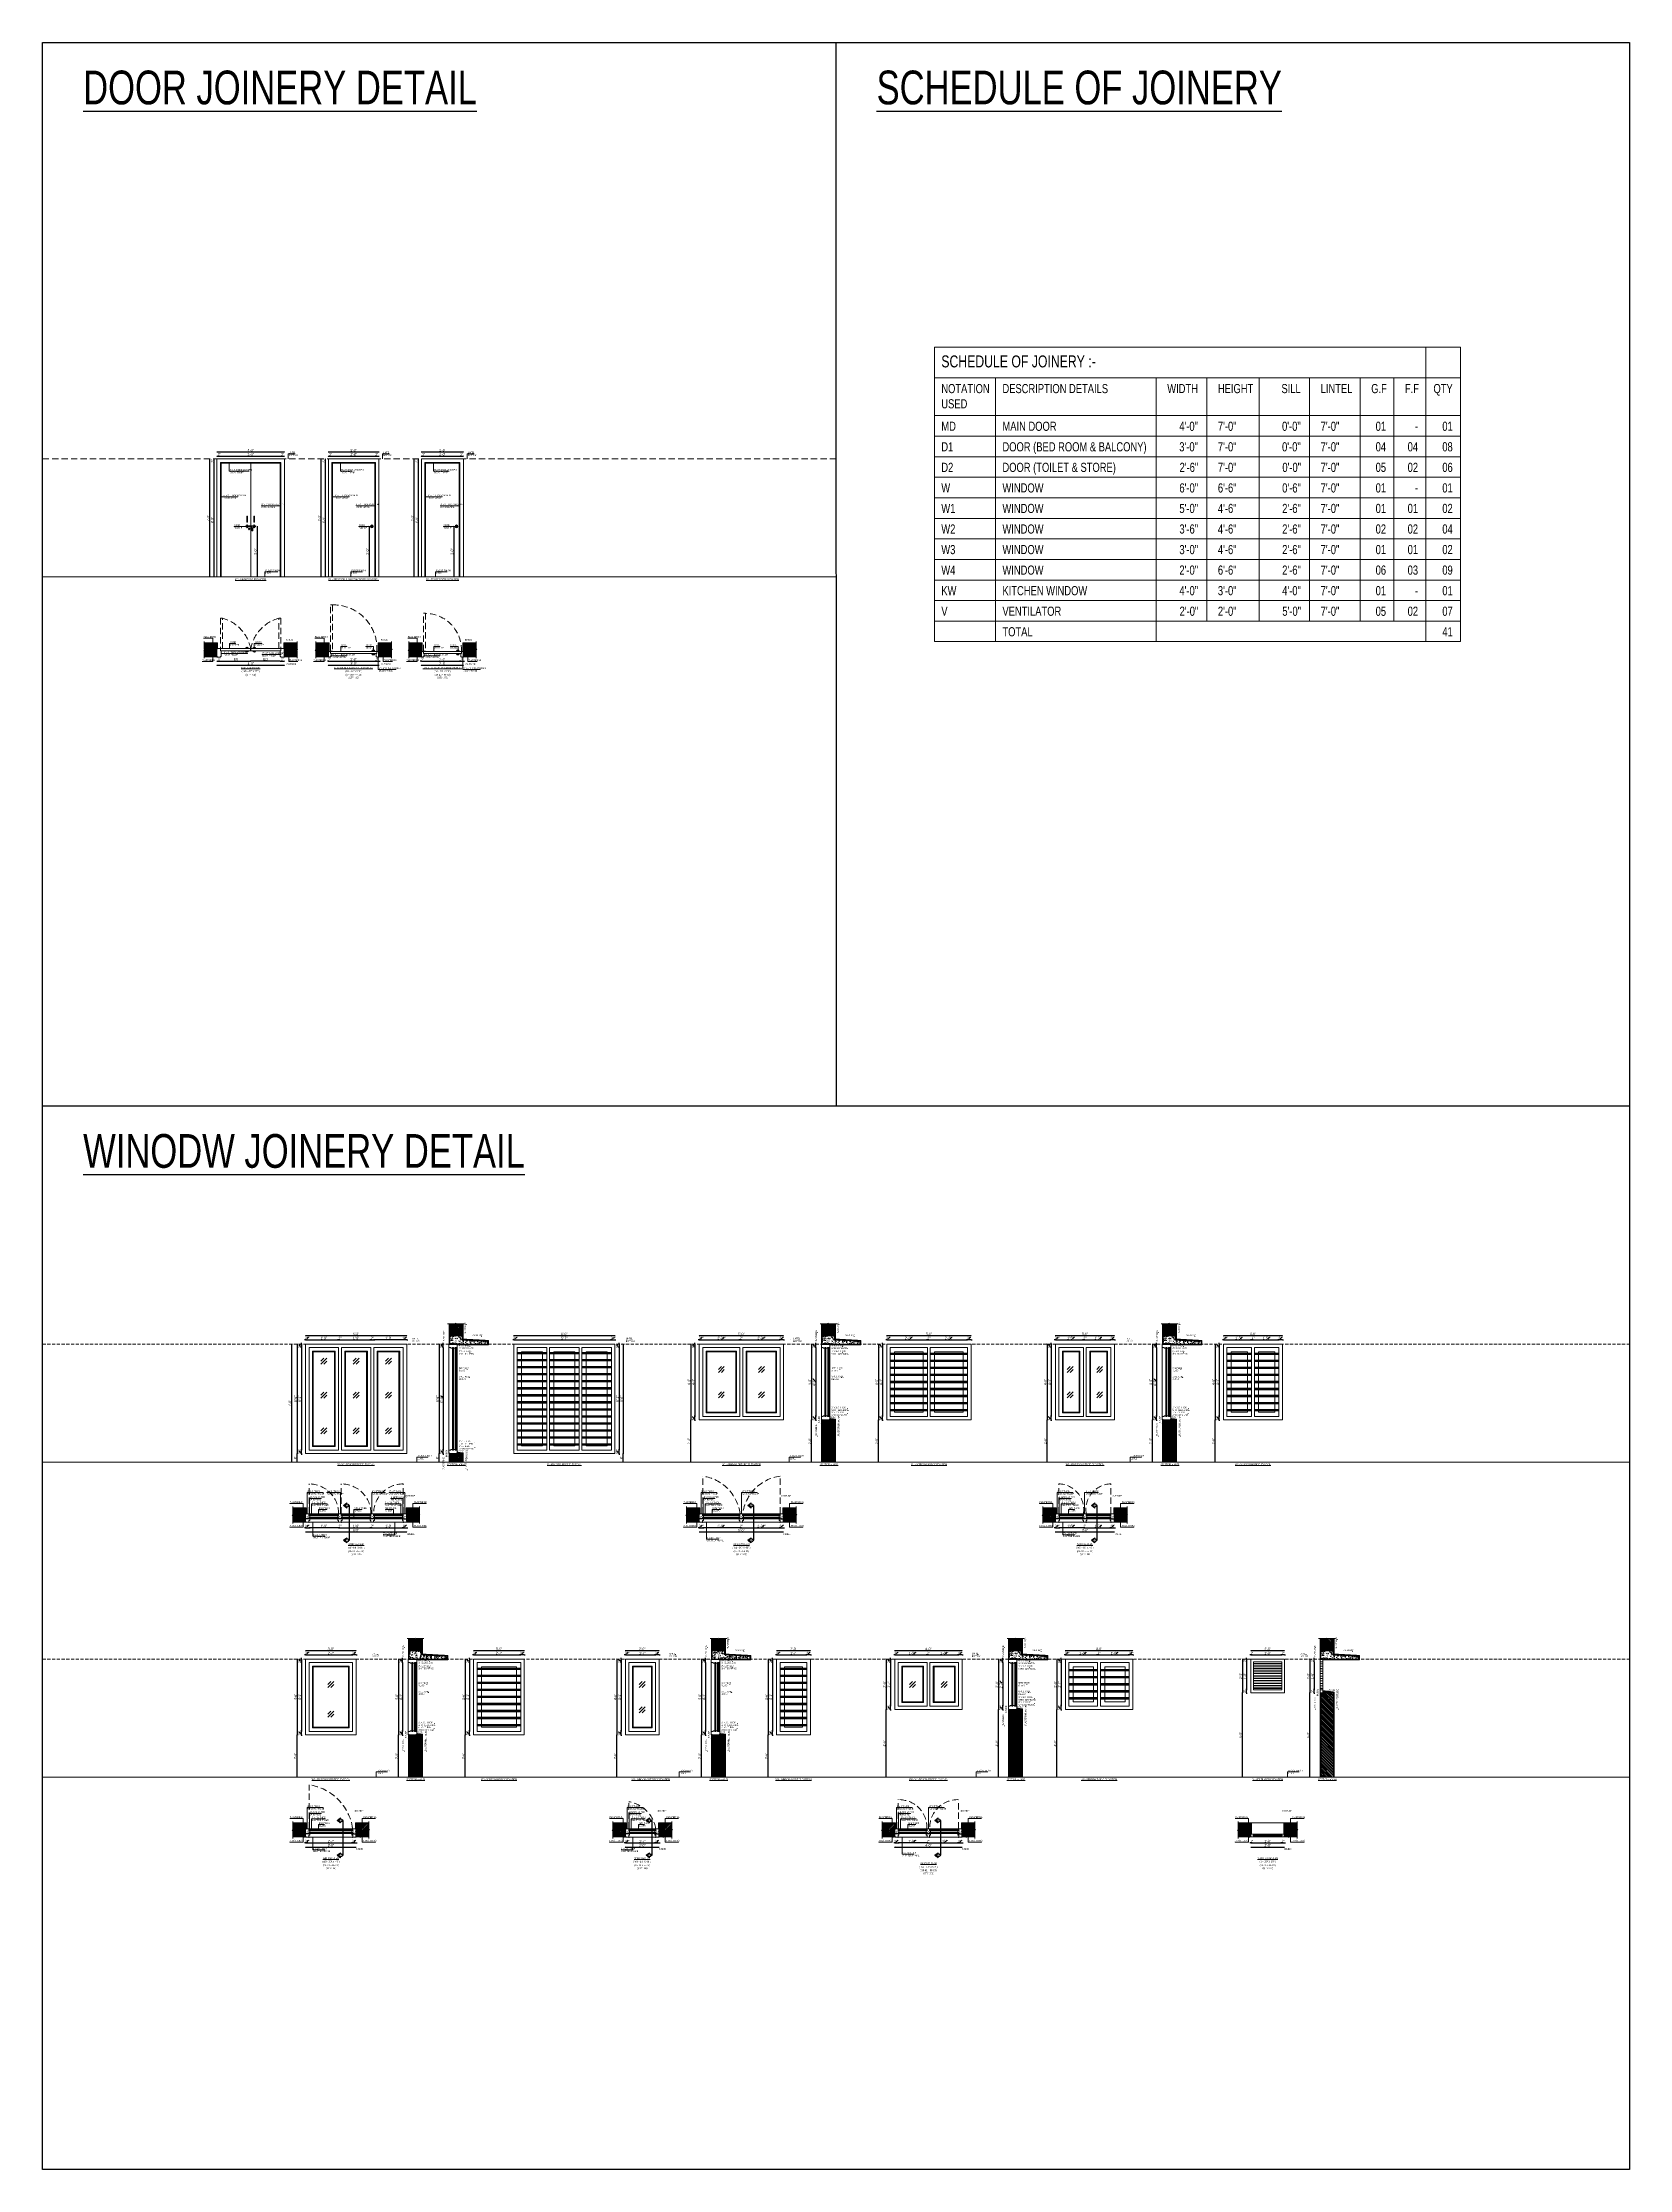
# Model space of a CAD drawing. Header units: inches. Extents: x 3365147 to 3374664, y 1380917 to 1384908.
# Drawn here: x 3372406 to 3373535, y 1380917 to 1382431 of the extents above; entities that cross this region are included whole.
import ezdxf
from ezdxf.enums import TextEntityAlignment as Align

# ---------------------------------------------------------------- set-up
doc = ezdxf.new("R2010")
doc.units = ezdxf.units.IN
doc.header["$LTSCALE"] = 18
doc.header["$MEASUREMENT"] = 0
doc.header["$PDSIZE"] = -1
for name, pattern in [('CONTINOUS', [0]), ('DASHDOT', [1, 0.5, -0.25, 0, -0.25]), ('HIDDEN', [0.375, 0.25, -0.125]), ('HIDDEN2', [0.1875, 0.125, -0.0625])]:
    doc.linetypes.add(name, pattern=pattern)
for name, color, linetype, lineweight in [('CONCRETE-00_BC', 46, 'Continuous', 25), ('CONCRETE-HATCH_BC', 43, 'Continuous', 5), ('DETAIL-SECTION ARROW HATCH_BC', 252, 'CONTINOUS', 5), ('DETAIL-SECTION ARROW_BC', 1, 'CONTINOUS', 18), ('DETAIL-SECTION-00_BC', 2, 'DASHDOT', 25), ('DIM-03_BC', 1, 'Continuous', 9), ('DOORS-00_BC', 30, 'Continuous', 18), ('DOORS-SHUTTER_BC', 40, 'Continuous', 9), ('DOORS-THIN_BC', 252, 'Continuous', 5), ('FLOOR FINISHED LEVEL_BC', 1, 'Continuous', 20), ('GLASS-00_BC', 140, 'Continuous', 18), ('GLASS-HATCH_BC', 141, 'Continuous', 5), ('GRILL-00_BC', 150, 'CONTINOUS', 18), ('GRILL-HATCH_BC', 252, 'CONTINOUS', 5), ('LINTEL-00_BC', 41, 'HIDDEN2', 13), ('PLASTERING BAND HATCH_BC', 252, 'Continuous', 5), ('PLASTERING BAND-00_BC', 1, 'Continuous', 15), ('TEXT ARROW_BC', 4, 'Continuous', 13), ('TEXT-03_JOINERY _BC', 220, 'Continuous', 15), ('TEXT-03_JOINERY BORDER_BC', 60, 'Continuous', 9), ('TEXT-HEADING_BC', 2, 'Continuous', 25), ('TEXT_BC', 3, 'CONTINOUS', 18), ('TITLE TEXT-01_BC', 1, 'Continuous', 20), ('TITLE TEXT-02_BC', 3, 'Continuous', 18), ('TITLE TEXT-03_BC', 4, 'Continuous', 15), ('WALL-00_BC', 7, 'Continuous', 30), ('WALL-9 inch BRICK HATCH_BC', 22, 'Continuous', 0), ('WALL-ZIGZAG LINE_BC', 3, 'Continuous', 13), ('WINDOWS-00_BC', 30, 'Continuous', 18), ('WINDOWS-SHUTTER_BC', 40, 'Continuous', 9), ('WINDOWS-THIN_BC', 252, 'Continuous', 5)]:
    doc.layers.add(name, color=color, linetype=linetype, lineweight=lineweight)
doc.styles.add('BC-TEXT_GENERAL', font='swisscl.ttf')
doc.styles.add('BC-WALL_DIM', font='swisscl.ttf')
doc.styles.add('BC_ROOM _DIM', font='swisscl.ttf')
doc.styles.add('DIM_BC', font='swisscl.ttf')
doc.styles.add('WD Room text', font='swisscl.ttf')
doc.dimstyles.new('BC-RD2', dxfattribs={"dimscale": 0.8, "dimtxt": 6, "dimasz": 2.5, "dimexe": 4.5, "dimexo": 0, "dimgap": 1, "dimtad": 1, "dimdec": 4, "dimzin": 3, "dimdsep": 46, "dimlunit": 4, "dimtxsty": 'BC_ROOM _DIM', "dimblk": 'ARCHTICK', "dimcen": 0.0625, "dimdle": 0.25, "dimse1": 1, "dimse2": 1, "dimclrd": 8, "dimclre": 4, "dimclrt": 256, "dimadec": 0, "dimazin": 0, "dimtfac": 0.5, "dimtdec": 4, "dimtix": 1, "dimtofl": 0, "dimtmove": 2, "dimatfit": 2, "dimfxl": 0, "dimfrac": 1, "dimtolj": 1, "dimtzin": 1, "dimarcsym": 0})
doc.dimstyles.new('WALL DIM-02_BC', dxfattribs={"dimtxt": 4, "dimasz": 2, "dimexe": 4.5, "dimexo": 0, "dimgap": 1, "dimtad": 1, "dimdec": 1, "dimzin": 0, "dimdsep": 46, "dimlunit": 4, "dimtxsty": 'BC-WALL_DIM', "dimblk": 'ARCHTICK', "dimcen": 0.0625, "dimdle": 0.25, "dimse1": 1, "dimse2": 1, "dimclrd": 7, "dimclre": 4, "dimclrt": 256, "dimadec": 0, "dimazin": 0, "dimtfac": 0.5, "dimtdec": 1, "dimtix": 1, "dimtofl": 0, "dimtmove": 2, "dimatfit": 2, "dimfxl": 0, "dimfrac": 1, "dimtolj": 1, "dimtzin": 1, "dimlwd": -1, "dimarcsym": 0})
pattern_1 = [(135, (8.431633, 17.712754), (-0.0057024626, -0.0057024626), [])]
pattern_2 = [(135, (8.431633, 21.679937), (-0.0057024626, -0.0057024626), [])]
pattern_3 = [(135, (3614064.68636, 1485485.129), (0.4242640687, 0.4242640687), [1, -0.2]), (135, (3614064.9692, 1485485.129), (0.4242640687, 0.4242640687), [0.6, -0.15, 0.3, -0.15]), (135, (3614065.32276, 1485485.0583), (0.4242640687, 0.4242640687), [1, -0.2])]
pattern_4 = [(225, (3131226.25682, 1277280.78154), (0.066291260736, -0.066291260736), [])]
pattern_5 = [(135, (3614350.25545, 1485485.129), (0.4242640687, 0.4242640687), [1, -0.2]), (135, (3614350.5383, 1485485.129), (0.4242640687, 0.4242640687), [0.6, -0.15, 0.3, -0.15]), (135, (3614350.89184, 1485485.0583), (0.4242640687, 0.4242640687), [1, -0.2])]
pattern_6 = [(135, (3614594.6903, 1485485.129), (0.4242640687, 0.4242640687), [1, -0.2]), (135, (3614594.9731, 1485485.129), (0.4242640687, 0.4242640687), [0.6, -0.15, 0.3, -0.15]), (135, (3614595.3267, 1485485.0583), (0.4242640687, 0.4242640687), [1, -0.2])]
pattern_7 = [(135, (3614483.3401, 1485260.97795), (0.4242640687, 0.4242640687), [1, -0.2]), (135, (3614483.62295, 1485260.97795), (0.4242640687, 0.4242640687), [0.6, -0.15, 0.3, -0.15]), (135, (3614483.9765, 1485260.90724), (0.4242640687, 0.4242640687), [1, -0.2])]
pattern_8 = [(45, (110.08222, 0), (-0.0883883476483, 0.0883883476483), [])]
pattern_9 = [(315, (199.7045, 0), (0.0883883476483, 0.0883883476483), [])]
pattern_10 = [(45, (0, 0), (-0.0883883476483, 0.0883883476483), [])]
pattern_11 = [(315, (526.81642, 224.15107), (0.0883883476483, 0.0883883476483), [])]
pattern_12 = [(315, (526.81642, 229.15107), (0.0883883476483, 0.0883883476483), [])]
pattern_13 = [(315, (526.81642, 234.15107), (0.0883883476483, 0.0883883476483), [])]
pattern_14 = [(315, (526.81642, 239.15107), (0.0883883476483, 0.0883883476483), [])]
pattern_15 = [(315, (526.81642, 244.15107), (0.0883883476483, 0.0883883476483), [])]
pattern_16 = [(315, (526.81642, 249.15107), (0.0883883476483, 0.0883883476483), [])]
pattern_17 = [(315, (526.81642, 254.15107), (0.0883883476483, 0.0883883476483), [])]
pattern_18 = [(315, (526.81642, 259.15107), (0.0883883476483, 0.0883883476483), [])]
pattern_19 = [(315, (526.81642, 264.15107), (0.0883883476483, 0.0883883476483), [])]
pattern_20 = [(315, (291.7083, 224.15107), (0.0883883476483, 0.0883883476483), [])]
pattern_21 = [(315, (291.7083, 229.15107), (0.0883883476483, 0.0883883476483), [])]
pattern_22 = [(315, (291.7083, 234.15107), (0.0883883476483, 0.0883883476483), [])]
pattern_23 = [(315, (291.7083, 239.15107), (0.0883883476483, 0.0883883476483), [])]
pattern_24 = [(315, (291.7083, 244.15107), (0.0883883476483, 0.0883883476483), [])]
pattern_25 = [(315, (291.7083, 249.15107), (0.0883883476483, 0.0883883476483), [])]
pattern_26 = [(315, (291.7083, 254.15107), (0.0883883476483, 0.0883883476483), [])]
pattern_27 = [(315, (291.7083, 259.15107), (0.0883883476483, 0.0883883476483), [])]
pattern_28 = [(315, (291.7083, 264.15107), (0.0883883476483, 0.0883883476483), [])]
pattern_29 = [(315, (415.04296, 19), (0.0883883476483, 0.0883883476483), [])]
pattern_30 = [(315, (415.04296, 24), (0.0883883476483, 0.0883883476483), [])]
pattern_31 = [(315, (415.04296, 29), (0.0883883476483, 0.0883883476483), [])]
pattern_32 = [(315, (415.04296, 34), (0.0883883476483, 0.0883883476483), [])]
pattern_33 = [(315, (415.04296, 39), (0.0883883476483, 0.0883883476483), [])]

# ---------------------------------------------------------------- blocks, each defined once
blk = doc.blocks.new('ARCHTICK')
at = {"color": 0, "const_width": 0.15}
blk.add_lwpolyline([(-0.5, -0.5), (0.5, 0.5)], dxfattribs=at)
blk = doc.blocks.new('*D1446')
at = {"layer": 'Defpoints', "color": 0, "transparency": 16777216}
for p in [(3372530, 1381993.4), (3372530, 1381987.4), (3372578, 1381993.4)]:
    blk.add_point(p, dxfattribs=at)
at = {"layer": 'DIM-03_BC', "color": 254, "lineweight": -2, "transparency": 16777216}
blk.add_line((3372578, 1381987.4), (3372529.9, 1381987.4), dxfattribs=at)
at = {"layer": 'DIM-03_BC', "color": 254, "lineweight": -2, "transparency": 16777216, "xscale": 0.75, "yscale": 0.75, "zscale": 0.75, "rotation": 180}
blk.add_blockref('ARCHTICK', (3372530, 1381987.4), dxfattribs=at)
at = {"layer": 'DIM-03_BC', "color": 254, "lineweight": -2, "transparency": 16777216, "xscale": 0.75, "yscale": 0.75, "zscale": 0.75}
blk.add_blockref('ARCHTICK', (3372578, 1381987.4), dxfattribs=at)
at = {"layer": 'DIM-03_BC', "transparency": 16777216, "insert": (3372554, 1381988.6), "char_height": 1.8, "attachment_point": 5, "style": 'BC_ROOM _DIM'}
blk.add_mtext('\\A1;4\'-0"', dxfattribs=at)
blk = doc.blocks.new('_ArchTick')
at = {"color": 0, "linetype": 'ByBlock', "const_width": 0.15}
blk.add_lwpolyline([(-0.5, -0.5), (0.5, 0.5)], dxfattribs=at)
blk = doc.blocks.new('*D1447')
at = {"layer": 'Defpoints', "color": 0, "transparency": 16777216}
for p in [(3372528, 1381999.4), (3372530, 1381993.4), (3372530.2, 1381999.4)]:
    blk.add_point(p, dxfattribs=at)
at = {"layer": 'DIM-03_BC', "color": 254, "lineweight": -2, "transparency": 16777216}
blk.add_line((3372528, 1381993.3), (3372528, 1381999.4), dxfattribs=at)
at = {"layer": 'DIM-03_BC', "color": 254, "lineweight": -2, "transparency": 16777216, "xscale": 0.75, "yscale": 0.75, "zscale": 0.75}
for p, rotation in [((3372528, 1381999.4), 90), ((3372528, 1381993.4), 270)]:
    blk.add_blockref('ARCHTICK', p, dxfattribs=dict(at, rotation=rotation))
at = {"layer": 'DIM-03_BC', "transparency": 16777216, "insert": (3372526.7, 1381996.4), "char_height": 1.8, "attachment_point": 5, "rotation": 90, "style": 'BC_ROOM _DIM'}
blk.add_mtext('\\A1;6"', dxfattribs=at)
blk = doc.blocks.new('*D1448')
at = {"layer": 'Defpoints', "color": 0, "transparency": 16777216}
for p in [(3372530, 1382134.4), (3372533, 1382136.4), (3372533, 1382131.4)]:
    blk.add_point(p, dxfattribs=at)
at = {"layer": 'DIM-03_BC', "color": 254, "lineweight": -2, "transparency": 16777216}
blk.add_line((3372529.9, 1382136.4), (3372533, 1382136.4), dxfattribs=at)
at = {"layer": 'DIM-03_BC', "color": 254, "lineweight": -2, "transparency": 16777216, "xscale": 0.75, "yscale": 0.75, "zscale": 0.75, "rotation": 180}
blk.add_blockref('ARCHTICK', (3372530, 1382136.4), dxfattribs=at)
at = {"layer": 'DIM-03_BC', "color": 254, "lineweight": -2, "transparency": 16777216, "xscale": 0.75, "yscale": 0.75, "zscale": 0.75}
blk.add_blockref('ARCHTICK', (3372533, 1382136.4), dxfattribs=at)
at = {"layer": 'DIM-03_BC', "transparency": 16777216, "insert": (3372531.5, 1382137.6), "char_height": 1.8, "attachment_point": 5, "style": 'BC_ROOM _DIM'}
blk.add_mtext('\\A1;3"', dxfattribs=at)
blk = doc.blocks.new('*D1449')
at = {"layer": 'Defpoints', "color": 0, "transparency": 16777216}
for p in [(3372533, 1382131.4), (3372575, 1382136.4), (3372575, 1382131.4)]:
    blk.add_point(p, dxfattribs=at)
at = {"layer": 'DIM-03_BC', "color": 254, "lineweight": -2, "transparency": 16777216}
blk.add_line((3372532.9, 1382136.4), (3372575, 1382136.4), dxfattribs=at)
at = {"layer": 'DIM-03_BC', "color": 254, "lineweight": -2, "transparency": 16777216, "xscale": 0.75, "yscale": 0.75, "zscale": 0.75, "rotation": 180}
blk.add_blockref('ARCHTICK', (3372533, 1382136.4), dxfattribs=at)
at = {"layer": 'DIM-03_BC', "color": 254, "lineweight": -2, "transparency": 16777216, "xscale": 0.75, "yscale": 0.75, "zscale": 0.75}
blk.add_blockref('ARCHTICK', (3372575, 1382136.4), dxfattribs=at)
at = {"layer": 'DIM-03_BC', "transparency": 16777216, "insert": (3372554, 1382137.6), "char_height": 1.8, "attachment_point": 5, "style": 'BC_ROOM _DIM'}
blk.add_mtext('\\A1;3\'-6"', dxfattribs=at)
blk = doc.blocks.new('*D1450')
at = {"layer": 'Defpoints', "color": 0, "transparency": 16777216}
for p in [(3372575, 1382131.4), (3372578, 1382136.4), (3372578, 1382134.4)]:
    blk.add_point(p, dxfattribs=at)
at = {"layer": 'DIM-03_BC', "color": 254, "lineweight": -2, "transparency": 16777216}
blk.add_line((3372574.9, 1382136.4), (3372578, 1382136.4), dxfattribs=at)
at = {"layer": 'DIM-03_BC', "color": 254, "lineweight": -2, "transparency": 16777216, "xscale": 0.75, "yscale": 0.75, "zscale": 0.75, "rotation": 180}
blk.add_blockref('ARCHTICK', (3372575, 1382136.4), dxfattribs=at)
at = {"layer": 'DIM-03_BC', "color": 254, "lineweight": -2, "transparency": 16777216, "xscale": 0.75, "yscale": 0.75, "zscale": 0.75}
blk.add_blockref('ARCHTICK', (3372578, 1382136.4), dxfattribs=at)
at = {"layer": 'DIM-03_BC', "transparency": 16777216, "insert": (3372576.5, 1382137.6), "char_height": 1.8, "attachment_point": 5, "style": 'BC_ROOM _DIM'}
blk.add_mtext('\\A1;3"', dxfattribs=at)
blk = doc.blocks.new('*D1451')
at = {"layer": 'Defpoints', "color": 0, "transparency": 16777216}
for p in [(3372578, 1382139.4), (3372530, 1382134.4), (3372578, 1382134.4)]:
    blk.add_point(p, dxfattribs=at)
at = {"layer": 'DIM-03_BC', "color": 254, "lineweight": -2, "transparency": 16777216}
blk.add_line((3372529.9, 1382139.4), (3372578, 1382139.4), dxfattribs=at)
at = {"layer": 'DIM-03_BC', "color": 254, "lineweight": -2, "transparency": 16777216, "xscale": 0.75, "yscale": 0.75, "zscale": 0.75, "rotation": 180}
blk.add_blockref('ARCHTICK', (3372530, 1382139.4), dxfattribs=at)
at = {"layer": 'DIM-03_BC', "color": 254, "lineweight": -2, "transparency": 16777216, "xscale": 0.75, "yscale": 0.75, "zscale": 0.75}
blk.add_blockref('ARCHTICK', (3372578, 1382139.4), dxfattribs=at)
at = {"layer": 'DIM-03_BC', "transparency": 16777216, "insert": (3372554, 1382140.6), "char_height": 1.8, "attachment_point": 5, "style": 'BC_ROOM _DIM'}
blk.add_mtext('\\A1;4\'-0"', dxfattribs=at)
blk = doc.blocks.new('*D1452')
at = {"layer": 'Defpoints', "color": 0, "transparency": 16777216}
for p in [(3372528, 1382131.4), (3372533, 1382131.4), (3372530, 1382050.4)]:
    blk.add_point(p, dxfattribs=at)
at = {"layer": 'DIM-03_BC', "color": 254, "lineweight": -2, "transparency": 16777216}
blk.add_line((3372528, 1382050.3), (3372528, 1382131.5), dxfattribs=at)
at = {"layer": 'DIM-03_BC', "color": 254, "lineweight": -2, "transparency": 16777216, "xscale": 0.75, "yscale": 0.75, "zscale": 0.75}
for p, rotation in [((3372528, 1382131.4), 90), ((3372528, 1382050.4), 270)]:
    blk.add_blockref('ARCHTICK', p, dxfattribs=dict(at, rotation=rotation))
at = {"layer": 'DIM-03_BC', "transparency": 16777216, "insert": (3372526.7, 1382090.9), "char_height": 1.8, "attachment_point": 5, "rotation": 90, "style": 'BC_ROOM _DIM'}
blk.add_mtext('\\A1;6\'-9"', dxfattribs=at)
blk = doc.blocks.new('*D1453')
at = {"layer": 'Defpoints', "color": 0, "transparency": 16777216}
for p in [(3372528, 1382134.4), (3372530, 1382134.4), (3372533, 1382131.4)]:
    blk.add_point(p, dxfattribs=at)
at = {"layer": 'DIM-03_BC', "color": 254, "lineweight": -2, "transparency": 16777216}
blk.add_line((3372528, 1382131.3), (3372528, 1382134.5), dxfattribs=at)
at = {"layer": 'DIM-03_BC', "color": 254, "lineweight": -2, "transparency": 16777216, "xscale": 0.75, "yscale": 0.75, "zscale": 0.75}
for p, rotation in [((3372528, 1382134.4), 90), ((3372528, 1382131.4), 270)]:
    blk.add_blockref('ARCHTICK', p, dxfattribs=dict(at, rotation=rotation))
at = {"layer": 'DIM-03_BC', "transparency": 16777216, "insert": (3372526.7, 1382132.9), "char_height": 1.8, "attachment_point": 5, "rotation": 90, "style": 'BC_ROOM _DIM'}
blk.add_mtext('\\A1;3"', dxfattribs=at)
blk = doc.blocks.new('*D1454')
at = {"layer": 'Defpoints', "color": 0, "transparency": 16777216}
for p in [(3372525, 1382134.4), (3372530, 1382134.4), (3372530, 1382050.4)]:
    blk.add_point(p, dxfattribs=at)
at = {"layer": 'DIM-03_BC', "color": 254, "lineweight": -2, "transparency": 16777216}
blk.add_line((3372525, 1382050.3), (3372525, 1382134.5), dxfattribs=at)
at = {"layer": 'DIM-03_BC', "color": 254, "lineweight": -2, "transparency": 16777216, "xscale": 0.75, "yscale": 0.75, "zscale": 0.75}
for p, rotation in [((3372525, 1382134.4), 90), ((3372525, 1382050.4), 270)]:
    blk.add_blockref('ARCHTICK', p, dxfattribs=dict(at, rotation=rotation))
at = {"layer": 'DIM-03_BC', "transparency": 16777216, "insert": (3372523.7, 1382092.4), "char_height": 1.8, "attachment_point": 5, "rotation": 90, "style": 'BC_ROOM _DIM'}
blk.add_mtext('\\A1;7\'-0"', dxfattribs=at)
blk = doc.blocks.new('*D1455')
at = {"layer": 'Defpoints', "color": 0, "transparency": 16777216}
for p in [(3372530, 1381993.4), (3372533, 1381993.9), (3372533, 1381990.4)]:
    blk.add_point(p, dxfattribs=at)
at = {"layer": 'DIM-03_BC', "color": 254, "lineweight": -2, "transparency": 16777216}
blk.add_line((3372529.9, 1381990.4), (3372533, 1381990.4), dxfattribs=at)
at = {"layer": 'DIM-03_BC', "color": 254, "lineweight": -2, "transparency": 16777216, "xscale": 0.75, "yscale": 0.75, "zscale": 0.75, "rotation": 180}
blk.add_blockref('ARCHTICK', (3372530, 1381990.4), dxfattribs=at)
at = {"layer": 'DIM-03_BC', "color": 254, "lineweight": -2, "transparency": 16777216, "xscale": 0.75, "yscale": 0.75, "zscale": 0.75}
blk.add_blockref('ARCHTICK', (3372533, 1381990.4), dxfattribs=at)
at = {"layer": 'DIM-03_BC', "transparency": 16777216, "insert": (3372531.5, 1381991.6), "char_height": 1.8, "attachment_point": 5, "style": 'BC_ROOM _DIM'}
blk.add_mtext('\\A1;3"', dxfattribs=at)
blk = doc.blocks.new('*D1456')
at = {"layer": 'Defpoints', "color": 0, "transparency": 16777216}
for p in [(3372533, 1381993.9), (3372554, 1381997.9), (3372554, 1381990.4)]:
    blk.add_point(p, dxfattribs=at)
at = {"layer": 'DIM-03_BC', "color": 254, "lineweight": -2, "transparency": 16777216}
blk.add_line((3372532.9, 1381990.4), (3372554, 1381990.4), dxfattribs=at)
at = {"layer": 'DIM-03_BC', "color": 254, "lineweight": -2, "transparency": 16777216, "xscale": 0.75, "yscale": 0.75, "zscale": 0.75, "rotation": 180}
blk.add_blockref('ARCHTICK', (3372533, 1381990.4), dxfattribs=at)
at = {"layer": 'DIM-03_BC', "color": 254, "lineweight": -2, "transparency": 16777216, "xscale": 0.75, "yscale": 0.75, "zscale": 0.75}
blk.add_blockref('ARCHTICK', (3372554, 1381990.4), dxfattribs=at)
at = {"layer": 'DIM-03_BC', "transparency": 16777216, "insert": (3372543.5, 1381991.6), "char_height": 1.8, "attachment_point": 5, "style": 'BC_ROOM _DIM'}
blk.add_mtext('\\A1;EQ', dxfattribs=at)
blk = doc.blocks.new('*D1457')
at = {"layer": 'Defpoints', "color": 0, "transparency": 16777216}
for p in [(3372575, 1381993.9), (3372578, 1381993.4), (3372578, 1381990.4)]:
    blk.add_point(p, dxfattribs=at)
at = {"layer": 'DIM-03_BC', "color": 254, "lineweight": -2, "transparency": 16777216}
blk.add_line((3372574.9, 1381990.4), (3372578, 1381990.4), dxfattribs=at)
at = {"layer": 'DIM-03_BC', "color": 254, "lineweight": -2, "transparency": 16777216, "xscale": 0.75, "yscale": 0.75, "zscale": 0.75, "rotation": 180}
blk.add_blockref('ARCHTICK', (3372575, 1381990.4), dxfattribs=at)
at = {"layer": 'DIM-03_BC', "color": 254, "lineweight": -2, "transparency": 16777216, "xscale": 0.75, "yscale": 0.75, "zscale": 0.75}
blk.add_blockref('ARCHTICK', (3372578, 1381990.4), dxfattribs=at)
at = {"layer": 'DIM-03_BC', "transparency": 16777216, "insert": (3372576.5, 1381991.6), "char_height": 1.8, "attachment_point": 5, "style": 'BC_ROOM _DIM'}
blk.add_mtext('\\A1;3"', dxfattribs=at)
blk = doc.blocks.new('*D1470')
at = {"layer": 'Defpoints', "color": 0, "transparency": 16777216}
for p in [(3372609.2, 1382134.4), (3372612.2, 1382136.4), (3372612.2, 1382131.4)]:
    blk.add_point(p, dxfattribs=at)
at = {"layer": 'DIM-03_BC', "color": 254, "lineweight": -2, "transparency": 16777216}
blk.add_line((3372609.1, 1382136.4), (3372612.3, 1382136.4), dxfattribs=at)
at = {"layer": 'DIM-03_BC', "color": 254, "lineweight": -2, "transparency": 16777216, "xscale": 0.75, "yscale": 0.75, "zscale": 0.75, "rotation": 180}
blk.add_blockref('ARCHTICK', (3372609.2, 1382136.4), dxfattribs=at)
at = {"layer": 'DIM-03_BC', "color": 254, "lineweight": -2, "transparency": 16777216, "xscale": 0.75, "yscale": 0.75, "zscale": 0.75}
blk.add_blockref('ARCHTICK', (3372612.2, 1382136.4), dxfattribs=at)
at = {"layer": 'DIM-03_BC', "transparency": 16777216, "insert": (3372610.7, 1382137.6), "char_height": 1.8, "attachment_point": 5, "style": 'BC_ROOM _DIM'}
blk.add_mtext('\\A1;3"', dxfattribs=at)
blk = doc.blocks.new('*D1471')
at = {"layer": 'Defpoints', "color": 0, "transparency": 16777216}
for p in [(3372612.2, 1382131.4), (3372642.2, 1382136.4), (3372642.2, 1382131.4)]:
    blk.add_point(p, dxfattribs=at)
at = {"layer": 'DIM-03_BC', "color": 254, "lineweight": -2, "transparency": 16777216}
blk.add_line((3372612.1, 1382136.4), (3372642.3, 1382136.4), dxfattribs=at)
at = {"layer": 'DIM-03_BC', "color": 254, "lineweight": -2, "transparency": 16777216, "xscale": 0.75, "yscale": 0.75, "zscale": 0.75, "rotation": 180}
blk.add_blockref('ARCHTICK', (3372612.2, 1382136.4), dxfattribs=at)
at = {"layer": 'DIM-03_BC', "color": 254, "lineweight": -2, "transparency": 16777216, "xscale": 0.75, "yscale": 0.75, "zscale": 0.75}
blk.add_blockref('ARCHTICK', (3372642.2, 1382136.4), dxfattribs=at)
at = {"layer": 'DIM-03_BC', "transparency": 16777216, "insert": (3372627.2, 1382137.6), "char_height": 1.8, "attachment_point": 5, "style": 'BC_ROOM _DIM'}
blk.add_mtext('\\A1;2\'-6"', dxfattribs=at)
blk = doc.blocks.new('*D1472')
at = {"layer": 'Defpoints', "color": 0, "transparency": 16777216}
for p in [(3372642.2, 1382131.4), (3372645.2, 1382136.4), (3372645.2, 1382134.4)]:
    blk.add_point(p, dxfattribs=at)
at = {"layer": 'DIM-03_BC', "color": 254, "lineweight": -2, "transparency": 16777216}
blk.add_line((3372642.1, 1382136.4), (3372645.3, 1382136.4), dxfattribs=at)
at = {"layer": 'DIM-03_BC', "color": 254, "lineweight": -2, "transparency": 16777216, "xscale": 0.75, "yscale": 0.75, "zscale": 0.75, "rotation": 180}
blk.add_blockref('ARCHTICK', (3372642.2, 1382136.4), dxfattribs=at)
at = {"layer": 'DIM-03_BC', "color": 254, "lineweight": -2, "transparency": 16777216, "xscale": 0.75, "yscale": 0.75, "zscale": 0.75}
blk.add_blockref('ARCHTICK', (3372645.2, 1382136.4), dxfattribs=at)
at = {"layer": 'DIM-03_BC', "transparency": 16777216, "insert": (3372643.7, 1382137.6), "char_height": 1.8, "attachment_point": 5, "style": 'BC_ROOM _DIM'}
blk.add_mtext('\\A1;3"', dxfattribs=at)
blk = doc.blocks.new('*D1473')
at = {"layer": 'Defpoints', "color": 0, "transparency": 16777216}
for p in [(3372645.2, 1382139.4), (3372609.2, 1382134.4), (3372645.2, 1382134.4)]:
    blk.add_point(p, dxfattribs=at)
at = {"layer": 'DIM-03_BC', "color": 254, "lineweight": -2, "transparency": 16777216}
blk.add_line((3372609.1, 1382139.4), (3372645.3, 1382139.4), dxfattribs=at)
at = {"layer": 'DIM-03_BC', "color": 254, "lineweight": -2, "transparency": 16777216, "xscale": 0.75, "yscale": 0.75, "zscale": 0.75, "rotation": 180}
blk.add_blockref('ARCHTICK', (3372609.2, 1382139.4), dxfattribs=at)
at = {"layer": 'DIM-03_BC', "color": 254, "lineweight": -2, "transparency": 16777216, "xscale": 0.75, "yscale": 0.75, "zscale": 0.75}
blk.add_blockref('ARCHTICK', (3372645.2, 1382139.4), dxfattribs=at)
at = {"layer": 'DIM-03_BC', "transparency": 16777216, "insert": (3372627.2, 1382140.6), "char_height": 1.8, "attachment_point": 5, "style": 'BC_ROOM _DIM'}
blk.add_mtext('\\A1;3\'-0"', dxfattribs=at)
blk = doc.blocks.new('*D1474')
at = {"layer": 'Defpoints', "color": 0, "transparency": 16777216}
for p in [(3372607.2, 1382131.4), (3372612.2, 1382131.4), (3372609.2, 1382050.4)]:
    blk.add_point(p, dxfattribs=at)
at = {"layer": 'DIM-03_BC', "color": 254, "lineweight": -2, "transparency": 16777216}
blk.add_line((3372607.2, 1382050.3), (3372607.2, 1382131.5), dxfattribs=at)
at = {"layer": 'DIM-03_BC', "color": 254, "lineweight": -2, "transparency": 16777216, "xscale": 0.75, "yscale": 0.75, "zscale": 0.75}
for p, rotation in [((3372607.2, 1382131.4), 90), ((3372607.2, 1382050.4), 270)]:
    blk.add_blockref('ARCHTICK', p, dxfattribs=dict(at, rotation=rotation))
at = {"layer": 'DIM-03_BC', "transparency": 16777216, "insert": (3372606, 1382090.9), "char_height": 1.8, "attachment_point": 5, "rotation": 90, "style": 'BC_ROOM _DIM'}
blk.add_mtext('\\A1;6\'-9"', dxfattribs=at)
blk = doc.blocks.new('*D1475')
at = {"layer": 'Defpoints', "color": 0, "transparency": 16777216}
for p in [(3372607.2, 1382134.4), (3372609.2, 1382134.4), (3372612.2, 1382131.4)]:
    blk.add_point(p, dxfattribs=at)
at = {"layer": 'DIM-03_BC', "color": 254, "lineweight": -2, "transparency": 16777216}
blk.add_line((3372607.2, 1382131.3), (3372607.2, 1382134.5), dxfattribs=at)
at = {"layer": 'DIM-03_BC', "color": 254, "lineweight": -2, "transparency": 16777216, "xscale": 0.75, "yscale": 0.75, "zscale": 0.75}
for p, rotation in [((3372607.2, 1382134.4), 90), ((3372607.2, 1382131.4), 270)]:
    blk.add_blockref('ARCHTICK', p, dxfattribs=dict(at, rotation=rotation))
at = {"layer": 'DIM-03_BC', "transparency": 16777216, "insert": (3372606, 1382132.9), "char_height": 1.8, "attachment_point": 5, "rotation": 90, "style": 'BC_ROOM _DIM'}
blk.add_mtext('\\A1;3"', dxfattribs=at)
blk = doc.blocks.new('*D1476')
at = {"layer": 'Defpoints', "color": 0, "transparency": 16777216}
for p in [(3372604.2, 1382134.4), (3372609.2, 1382134.4), (3372609.2, 1382050.4)]:
    blk.add_point(p, dxfattribs=at)
at = {"layer": 'DIM-03_BC', "color": 254, "lineweight": -2, "transparency": 16777216}
blk.add_line((3372604.2, 1382050.3), (3372604.2, 1382134.5), dxfattribs=at)
at = {"layer": 'DIM-03_BC', "color": 254, "lineweight": -2, "transparency": 16777216, "xscale": 0.75, "yscale": 0.75, "zscale": 0.75}
for p, rotation in [((3372604.2, 1382134.4), 90), ((3372604.2, 1382050.4), 270)]:
    blk.add_blockref('ARCHTICK', p, dxfattribs=dict(at, rotation=rotation))
at = {"layer": 'DIM-03_BC', "transparency": 16777216, "insert": (3372603, 1382092.4), "char_height": 1.8, "attachment_point": 5, "rotation": 90, "style": 'BC_ROOM _DIM'}
blk.add_mtext('\\A1;7\'-0"', dxfattribs=at)
blk = doc.blocks.new('*D1458')
at = {"layer": 'Defpoints', "color": 0, "transparency": 16777216}
for p in [(3372675.4, 1381993.4), (3372675.4, 1381987.4), (3372705.4, 1381993.4)]:
    blk.add_point(p, dxfattribs=at)
at = {"layer": 'DIM-03_BC', "color": 254, "lineweight": -2, "transparency": 16777216}
blk.add_line((3372705.5, 1381987.4), (3372675.3, 1381987.4), dxfattribs=at)
at = {"layer": 'DIM-03_BC', "color": 254, "lineweight": -2, "transparency": 16777216, "xscale": 0.75, "yscale": 0.75, "zscale": 0.75, "rotation": 180}
blk.add_blockref('ARCHTICK', (3372675.4, 1381987.4), dxfattribs=at)
at = {"layer": 'DIM-03_BC', "color": 254, "lineweight": -2, "transparency": 16777216, "xscale": 0.75, "yscale": 0.75, "zscale": 0.75}
blk.add_blockref('ARCHTICK', (3372705.4, 1381987.4), dxfattribs=at)
at = {"layer": 'DIM-03_BC', "transparency": 16777216, "insert": (3372690.4, 1381988.6), "char_height": 1.8, "attachment_point": 5, "style": 'BC_ROOM _DIM'}
blk.add_mtext('\\A1;2\'-6"', dxfattribs=at)
blk = doc.blocks.new('*D1459')
at = {"layer": 'Defpoints', "color": 0, "transparency": 16777216}
for p in [(3372673.4, 1381997.4), (3372675.4, 1381993.4), (3372675.8, 1381997.4)]:
    blk.add_point(p, dxfattribs=at)
at = {"layer": 'DIM-03_BC', "color": 254, "lineweight": -2, "transparency": 16777216}
blk.add_line((3372673.4, 1381993.3), (3372673.4, 1381997.4), dxfattribs=at)
at = {"layer": 'DIM-03_BC', "color": 254, "lineweight": -2, "transparency": 16777216, "xscale": 0.75, "yscale": 0.75, "zscale": 0.75}
for p, rotation in [((3372673.4, 1381997.4), 90), ((3372673.4, 1381993.4), 270)]:
    blk.add_blockref('ARCHTICK', p, dxfattribs=dict(at, rotation=rotation))
at = {"layer": 'DIM-03_BC', "transparency": 16777216, "insert": (3372672.2, 1381995.4), "char_height": 1.8, "attachment_point": 5, "rotation": 90, "style": 'BC_ROOM _DIM'}
blk.add_mtext('\\A1;4"', dxfattribs=at)
blk = doc.blocks.new('*D1460')
at = {"layer": 'Defpoints', "color": 0, "transparency": 16777216}
for p in [(3372675.4, 1382134.4), (3372678.4, 1382136.4), (3372678.4, 1382131.4)]:
    blk.add_point(p, dxfattribs=at)
at = {"layer": 'DIM-03_BC', "color": 254, "lineweight": -2, "transparency": 16777216}
blk.add_line((3372675.3, 1382136.4), (3372678.5, 1382136.4), dxfattribs=at)
at = {"layer": 'DIM-03_BC', "color": 254, "lineweight": -2, "transparency": 16777216, "xscale": 0.75, "yscale": 0.75, "zscale": 0.75, "rotation": 180}
blk.add_blockref('ARCHTICK', (3372675.4, 1382136.4), dxfattribs=at)
at = {"layer": 'DIM-03_BC', "color": 254, "lineweight": -2, "transparency": 16777216, "xscale": 0.75, "yscale": 0.75, "zscale": 0.75}
blk.add_blockref('ARCHTICK', (3372678.4, 1382136.4), dxfattribs=at)
at = {"layer": 'DIM-03_BC', "transparency": 16777216, "insert": (3372676.9, 1382137.6), "char_height": 1.8, "attachment_point": 5, "style": 'BC_ROOM _DIM'}
blk.add_mtext('\\A1;3"', dxfattribs=at)
blk = doc.blocks.new('*D1461')
at = {"layer": 'Defpoints', "color": 0, "transparency": 16777216}
for p in [(3372678.4, 1382131.4), (3372702.4, 1382136.4), (3372702.4, 1382131.4)]:
    blk.add_point(p, dxfattribs=at)
at = {"layer": 'DIM-03_BC', "color": 254, "lineweight": -2, "transparency": 16777216}
blk.add_line((3372678.3, 1382136.4), (3372702.5, 1382136.4), dxfattribs=at)
at = {"layer": 'DIM-03_BC', "color": 254, "lineweight": -2, "transparency": 16777216, "xscale": 0.75, "yscale": 0.75, "zscale": 0.75, "rotation": 180}
blk.add_blockref('ARCHTICK', (3372678.4, 1382136.4), dxfattribs=at)
at = {"layer": 'DIM-03_BC', "color": 254, "lineweight": -2, "transparency": 16777216, "xscale": 0.75, "yscale": 0.75, "zscale": 0.75}
blk.add_blockref('ARCHTICK', (3372702.4, 1382136.4), dxfattribs=at)
at = {"layer": 'DIM-03_BC', "transparency": 16777216, "insert": (3372690.4, 1382137.6), "char_height": 1.8, "attachment_point": 5, "style": 'BC_ROOM _DIM'}
blk.add_mtext('\\A1;2\'-0"', dxfattribs=at)
blk = doc.blocks.new('*D1462')
at = {"layer": 'Defpoints', "color": 0, "transparency": 16777216}
for p in [(3372702.4, 1382131.4), (3372705.4, 1382136.4), (3372705.4, 1382134.4)]:
    blk.add_point(p, dxfattribs=at)
at = {"layer": 'DIM-03_BC', "color": 254, "lineweight": -2, "transparency": 16777216}
blk.add_line((3372702.3, 1382136.4), (3372705.5, 1382136.4), dxfattribs=at)
at = {"layer": 'DIM-03_BC', "color": 254, "lineweight": -2, "transparency": 16777216, "xscale": 0.75, "yscale": 0.75, "zscale": 0.75, "rotation": 180}
blk.add_blockref('ARCHTICK', (3372702.4, 1382136.4), dxfattribs=at)
at = {"layer": 'DIM-03_BC', "color": 254, "lineweight": -2, "transparency": 16777216, "xscale": 0.75, "yscale": 0.75, "zscale": 0.75}
blk.add_blockref('ARCHTICK', (3372705.4, 1382136.4), dxfattribs=at)
at = {"layer": 'DIM-03_BC', "transparency": 16777216, "insert": (3372703.9, 1382137.6), "char_height": 1.8, "attachment_point": 5, "style": 'BC_ROOM _DIM'}
blk.add_mtext('\\A1;3"', dxfattribs=at)
blk = doc.blocks.new('*D1463')
at = {"layer": 'Defpoints', "color": 0, "transparency": 16777216}
for p in [(3372705.4, 1382139.4), (3372675.4, 1382134.4), (3372705.4, 1382134.4)]:
    blk.add_point(p, dxfattribs=at)
at = {"layer": 'DIM-03_BC', "color": 254, "lineweight": -2, "transparency": 16777216}
blk.add_line((3372675.3, 1382139.4), (3372705.5, 1382139.4), dxfattribs=at)
at = {"layer": 'DIM-03_BC', "color": 254, "lineweight": -2, "transparency": 16777216, "xscale": 0.75, "yscale": 0.75, "zscale": 0.75, "rotation": 180}
blk.add_blockref('ARCHTICK', (3372675.4, 1382139.4), dxfattribs=at)
at = {"layer": 'DIM-03_BC', "color": 254, "lineweight": -2, "transparency": 16777216, "xscale": 0.75, "yscale": 0.75, "zscale": 0.75}
blk.add_blockref('ARCHTICK', (3372705.4, 1382139.4), dxfattribs=at)
at = {"layer": 'DIM-03_BC', "transparency": 16777216, "insert": (3372690.4, 1382140.6), "char_height": 1.8, "attachment_point": 5, "style": 'BC_ROOM _DIM'}
blk.add_mtext('\\A1;2\'-6"', dxfattribs=at)
blk = doc.blocks.new('*D1464')
at = {"layer": 'Defpoints', "color": 0, "transparency": 16777216}
for p in [(3372673.4, 1382131.4), (3372678.4, 1382131.4), (3372675.4, 1382050.4)]:
    blk.add_point(p, dxfattribs=at)
at = {"layer": 'DIM-03_BC', "color": 254, "lineweight": -2, "transparency": 16777216}
blk.add_line((3372673.4, 1382050.3), (3372673.4, 1382131.5), dxfattribs=at)
at = {"layer": 'DIM-03_BC', "color": 254, "lineweight": -2, "transparency": 16777216, "xscale": 0.75, "yscale": 0.75, "zscale": 0.75}
for p, rotation in [((3372673.4, 1382131.4), 90), ((3372673.4, 1382050.4), 270)]:
    blk.add_blockref('ARCHTICK', p, dxfattribs=dict(at, rotation=rotation))
at = {"layer": 'DIM-03_BC', "transparency": 16777216, "insert": (3372672.2, 1382090.9), "char_height": 1.8, "attachment_point": 5, "rotation": 90, "style": 'BC_ROOM _DIM'}
blk.add_mtext('\\A1;6\'-9"', dxfattribs=at)
blk = doc.blocks.new('*D1465')
at = {"layer": 'Defpoints', "color": 0, "transparency": 16777216}
for p in [(3372673.4, 1382134.4), (3372675.4, 1382134.4), (3372678.4, 1382131.4)]:
    blk.add_point(p, dxfattribs=at)
at = {"layer": 'DIM-03_BC', "color": 254, "lineweight": -2, "transparency": 16777216}
blk.add_line((3372673.4, 1382131.3), (3372673.4, 1382134.5), dxfattribs=at)
at = {"layer": 'DIM-03_BC', "color": 254, "lineweight": -2, "transparency": 16777216, "xscale": 0.75, "yscale": 0.75, "zscale": 0.75}
for p, rotation in [((3372673.4, 1382134.4), 90), ((3372673.4, 1382131.4), 270)]:
    blk.add_blockref('ARCHTICK', p, dxfattribs=dict(at, rotation=rotation))
at = {"layer": 'DIM-03_BC', "transparency": 16777216, "insert": (3372672.2, 1382132.9), "char_height": 1.8, "attachment_point": 5, "rotation": 90, "style": 'BC_ROOM _DIM'}
blk.add_mtext('\\A1;3"', dxfattribs=at)
blk = doc.blocks.new('*D1466')
at = {"layer": 'Defpoints', "color": 0, "transparency": 16777216}
for p in [(3372670.4, 1382134.4), (3372675.4, 1382134.4), (3372675.4, 1382050.4)]:
    blk.add_point(p, dxfattribs=at)
at = {"layer": 'DIM-03_BC', "color": 254, "lineweight": -2, "transparency": 16777216}
blk.add_line((3372670.4, 1382050.3), (3372670.4, 1382134.5), dxfattribs=at)
at = {"layer": 'DIM-03_BC', "color": 254, "lineweight": -2, "transparency": 16777216, "xscale": 0.75, "yscale": 0.75, "zscale": 0.75}
for p, rotation in [((3372670.4, 1382134.4), 90), ((3372670.4, 1382050.4), 270)]:
    blk.add_blockref('ARCHTICK', p, dxfattribs=dict(at, rotation=rotation))
at = {"layer": 'DIM-03_BC', "transparency": 16777216, "insert": (3372669.2, 1382092.4), "char_height": 1.8, "attachment_point": 5, "rotation": 90, "style": 'BC_ROOM _DIM'}
blk.add_mtext('\\A1;7\'-0"', dxfattribs=at)
blk = doc.blocks.new('*D1467')
at = {"layer": 'Defpoints', "color": 0, "transparency": 16777216}
for p in [(3372675.4, 1381993.4), (3372677.4, 1381994.8), (3372677.4, 1381990.4)]:
    blk.add_point(p, dxfattribs=at)
at = {"layer": 'DIM-03_BC', "color": 254, "lineweight": -2, "transparency": 16777216}
for p, q in [((3372675.4, 1381990.4), (3372674.6, 1381990.4)), ((3372675.4, 1381990.4), (3372677.4, 1381990.4)), ((3372677.4, 1381990.4), (3372678.1, 1381990.4))]:
    blk.add_line(p, q, dxfattribs=at)
at = {"layer": 'DIM-03_BC', "color": 254, "lineweight": -2, "transparency": 16777216, "xscale": 0.75, "yscale": 0.75, "zscale": 0.75}
blk.add_blockref('ARCHTICK', (3372675.4, 1381990.4), dxfattribs=at)
at = {"layer": 'DIM-03_BC', "color": 254, "lineweight": -2, "transparency": 16777216, "xscale": 0.75, "yscale": 0.75, "zscale": 0.75, "rotation": 180}
blk.add_blockref('ARCHTICK', (3372677.4, 1381990.4), dxfattribs=at)
at = {"layer": 'DIM-03_BC', "transparency": 16777216, "insert": (3372676.4, 1381991.6), "char_height": 1.8, "attachment_point": 5, "style": 'BC_ROOM _DIM'}
blk.add_mtext('\\A1;2"', dxfattribs=at)
blk = doc.blocks.new('*D1468')
at = {"layer": 'Defpoints', "color": 0, "transparency": 16777216}
for p in [(3372677.4, 1381994.8), (3372703.4, 1381994.8), (3372703.4, 1381990.4)]:
    blk.add_point(p, dxfattribs=at)
at = {"layer": 'DIM-03_BC', "color": 254, "lineweight": -2, "transparency": 16777216}
blk.add_line((3372677.3, 1381990.4), (3372703.5, 1381990.4), dxfattribs=at)
at = {"layer": 'DIM-03_BC', "color": 254, "lineweight": -2, "transparency": 16777216, "xscale": 0.75, "yscale": 0.75, "zscale": 0.75, "rotation": 180}
blk.add_blockref('ARCHTICK', (3372677.4, 1381990.4), dxfattribs=at)
at = {"layer": 'DIM-03_BC', "color": 254, "lineweight": -2, "transparency": 16777216, "xscale": 0.75, "yscale": 0.75, "zscale": 0.75}
blk.add_blockref('ARCHTICK', (3372703.4, 1381990.4), dxfattribs=at)
at = {"layer": 'DIM-03_BC', "transparency": 16777216, "insert": (3372690.4, 1381991.6), "char_height": 1.8, "attachment_point": 5, "style": 'BC_ROOM _DIM'}
blk.add_mtext('\\A1;2\'-2"', dxfattribs=at)
blk = doc.blocks.new('*D1469')
at = {"layer": 'Defpoints', "color": 0, "transparency": 16777216}
for p in [(3372703.4, 1381994.8), (3372705.4, 1381993.4), (3372705.4, 1381990.4)]:
    blk.add_point(p, dxfattribs=at)
at = {"layer": 'DIM-03_BC', "color": 254, "lineweight": -2, "transparency": 16777216}
for p, q in [((3372703.4, 1381990.4), (3372702.6, 1381990.4)), ((3372703.4, 1381990.4), (3372705.4, 1381990.4)), ((3372705.4, 1381990.4), (3372706.1, 1381990.4))]:
    blk.add_line(p, q, dxfattribs=at)
at = {"layer": 'DIM-03_BC', "color": 254, "lineweight": -2, "transparency": 16777216, "xscale": 0.75, "yscale": 0.75, "zscale": 0.75}
blk.add_blockref('ARCHTICK', (3372703.4, 1381990.4), dxfattribs=at)
at = {"layer": 'DIM-03_BC', "color": 254, "lineweight": -2, "transparency": 16777216, "xscale": 0.75, "yscale": 0.75, "zscale": 0.75, "rotation": 180}
blk.add_blockref('ARCHTICK', (3372705.4, 1381990.4), dxfattribs=at)
at = {"layer": 'DIM-03_BC', "transparency": 16777216, "insert": (3372704.4, 1381991.6), "char_height": 1.8, "attachment_point": 5, "style": 'BC_ROOM _DIM'}
blk.add_mtext('\\A1;2"', dxfattribs=at)
blk = doc.blocks.new('*D1484')
at = {"layer": 'Defpoints', "color": 0, "transparency": 16777216}
for p in [(3372700.4, 1382086.4), (3372698.4, 1382050.4), (3372700.4, 1382050.4)]:
    blk.add_point(p, dxfattribs=at)
at = {"layer": 'DIM-03_BC', "color": 254, "lineweight": -2, "transparency": 16777216}
blk.add_line((3372698.4, 1382086.5), (3372698.4, 1382050.3), dxfattribs=at)
at = {"layer": 'DIM-03_BC', "color": 254, "lineweight": -2, "transparency": 16777216, "xscale": 0.75, "yscale": 0.75, "zscale": 0.75}
for p, rotation in [((3372698.4, 1382086.4), 90), ((3372698.4, 1382050.4), 270)]:
    blk.add_blockref('ARCHTICK', p, dxfattribs=dict(at, rotation=rotation))
at = {"layer": 'DIM-03_BC', "transparency": 16777216, "insert": (3372697.2, 1382068.4), "char_height": 1.8, "attachment_point": 5, "rotation": 90, "style": 'BC_ROOM _DIM'}
blk.add_mtext('\\A1;3\'-0"', dxfattribs=at)
blk = doc.blocks.new('*D1477')
at = {"layer": 'Defpoints', "color": 0, "transparency": 16777216}
for p in [(3372640.2, 1382086.4), (3372638.2, 1382050.4), (3372640.2, 1382050.4)]:
    blk.add_point(p, dxfattribs=at)
at = {"layer": 'DIM-03_BC', "color": 254, "lineweight": -2, "transparency": 16777216}
blk.add_line((3372638.2, 1382086.5), (3372638.2, 1382050.3), dxfattribs=at)
at = {"layer": 'DIM-03_BC', "color": 254, "lineweight": -2, "transparency": 16777216, "xscale": 0.75, "yscale": 0.75, "zscale": 0.75}
for p, rotation in [((3372638.2, 1382086.4), 90), ((3372638.2, 1382050.4), 270)]:
    blk.add_blockref('ARCHTICK', p, dxfattribs=dict(at, rotation=rotation))
at = {"layer": 'DIM-03_BC', "transparency": 16777216, "insert": (3372637, 1382068.4), "char_height": 1.8, "attachment_point": 5, "rotation": 90, "style": 'BC_ROOM _DIM'}
blk.add_mtext('\\A1;3\'-0"', dxfattribs=at)
blk = doc.blocks.new('*D1478')
at = {"layer": 'Defpoints', "color": 0, "transparency": 16777216}
for p in [(3372556.5, 1382086.4), (3372556.5, 1382050.4), (3372558.5, 1382050.4)]:
    blk.add_point(p, dxfattribs=at)
at = {"layer": 'DIM-03_BC', "color": 254, "lineweight": -2, "transparency": 16777216}
blk.add_line((3372558.5, 1382086.5), (3372558.5, 1382050.3), dxfattribs=at)
at = {"layer": 'DIM-03_BC', "color": 254, "lineweight": -2, "transparency": 16777216, "xscale": 0.75, "yscale": 0.75, "zscale": 0.75}
for p, rotation in [((3372558.5, 1382086.4), 90), ((3372558.5, 1382050.4), 270)]:
    blk.add_blockref('ARCHTICK', p, dxfattribs=dict(at, rotation=rotation))
at = {"layer": 'DIM-03_BC', "transparency": 16777216, "insert": (3372557.2, 1382068.4), "char_height": 1.8, "attachment_point": 5, "rotation": 90, "style": 'BC_ROOM _DIM'}
blk.add_mtext('\\A1;3\'-0"', dxfattribs=at)
blk = doc.blocks.new('*D1479')
at = {"layer": 'Defpoints', "color": 0, "transparency": 16777216}
for p in [(3372609.2, 1381993.4), (3372609.2, 1381987.4), (3372645.2, 1381993.4)]:
    blk.add_point(p, dxfattribs=at)
at = {"layer": 'DIM-03_BC', "color": 254, "lineweight": -2, "transparency": 16777216}
blk.add_line((3372645.3, 1381987.4), (3372609.1, 1381987.4), dxfattribs=at)
at = {"layer": 'DIM-03_BC', "color": 254, "lineweight": -2, "transparency": 16777216, "xscale": 0.75, "yscale": 0.75, "zscale": 0.75, "rotation": 180}
blk.add_blockref('ARCHTICK', (3372609.2, 1381987.4), dxfattribs=at)
at = {"layer": 'DIM-03_BC', "color": 254, "lineweight": -2, "transparency": 16777216, "xscale": 0.75, "yscale": 0.75, "zscale": 0.75}
blk.add_blockref('ARCHTICK', (3372645.2, 1381987.4), dxfattribs=at)
at = {"layer": 'DIM-03_BC', "transparency": 16777216, "insert": (3372627.2, 1381988.6), "char_height": 1.8, "attachment_point": 5, "style": 'BC_ROOM _DIM'}
blk.add_mtext('\\A1;3\'-0"', dxfattribs=at)
blk = doc.blocks.new('*D1480')
at = {"layer": 'Defpoints', "color": 0, "transparency": 16777216}
for p in [(3372607.2, 1381997.4), (3372609.2, 1381993.4), (3372609.6, 1381997.4)]:
    blk.add_point(p, dxfattribs=at)
at = {"layer": 'DIM-03_BC', "color": 254, "lineweight": -2, "transparency": 16777216}
blk.add_line((3372607.2, 1381993.3), (3372607.2, 1381997.4), dxfattribs=at)
at = {"layer": 'DIM-03_BC', "color": 254, "lineweight": -2, "transparency": 16777216, "xscale": 0.75, "yscale": 0.75, "zscale": 0.75}
for p, rotation in [((3372607.2, 1381997.4), 90), ((3372607.2, 1381993.4), 270)]:
    blk.add_blockref('ARCHTICK', p, dxfattribs=dict(at, rotation=rotation))
at = {"layer": 'DIM-03_BC', "transparency": 16777216, "insert": (3372606, 1381995.4), "char_height": 1.8, "attachment_point": 5, "rotation": 90, "style": 'BC_ROOM _DIM'}
blk.add_mtext('\\A1;4"', dxfattribs=at)
blk = doc.blocks.new('*D1481')
at = {"layer": 'Defpoints', "color": 0, "transparency": 16777216}
for p in [(3372609.2, 1381993.4), (3372611.2, 1381994.8), (3372611.2, 1381990.4)]:
    blk.add_point(p, dxfattribs=at)
at = {"layer": 'DIM-03_BC', "color": 254, "lineweight": -2, "transparency": 16777216}
for p, q in [((3372609.2, 1381990.4), (3372608.5, 1381990.4)), ((3372609.2, 1381990.4), (3372611.2, 1381990.4)), ((3372611.2, 1381990.4), (3372612, 1381990.4))]:
    blk.add_line(p, q, dxfattribs=at)
at = {"layer": 'DIM-03_BC', "color": 254, "lineweight": -2, "transparency": 16777216, "xscale": 0.75, "yscale": 0.75, "zscale": 0.75}
blk.add_blockref('ARCHTICK', (3372609.2, 1381990.4), dxfattribs=at)
at = {"layer": 'DIM-03_BC', "color": 254, "lineweight": -2, "transparency": 16777216, "xscale": 0.75, "yscale": 0.75, "zscale": 0.75, "rotation": 180}
blk.add_blockref('ARCHTICK', (3372611.2, 1381990.4), dxfattribs=at)
at = {"layer": 'DIM-03_BC', "transparency": 16777216, "insert": (3372610.2, 1381991.6), "char_height": 1.8, "attachment_point": 5, "style": 'BC_ROOM _DIM'}
blk.add_mtext('\\A1;2"', dxfattribs=at)
blk = doc.blocks.new('*D1482')
at = {"layer": 'Defpoints', "color": 0, "transparency": 16777216}
for p in [(3372611.2, 1381994.8), (3372643.2, 1381994.8), (3372643.2, 1381990.4)]:
    blk.add_point(p, dxfattribs=at)
at = {"layer": 'DIM-03_BC', "color": 254, "lineweight": -2, "transparency": 16777216}
blk.add_line((3372611.1, 1381990.4), (3372643.3, 1381990.4), dxfattribs=at)
at = {"layer": 'DIM-03_BC', "color": 254, "lineweight": -2, "transparency": 16777216, "xscale": 0.75, "yscale": 0.75, "zscale": 0.75, "rotation": 180}
blk.add_blockref('ARCHTICK', (3372611.2, 1381990.4), dxfattribs=at)
at = {"layer": 'DIM-03_BC', "color": 254, "lineweight": -2, "transparency": 16777216, "xscale": 0.75, "yscale": 0.75, "zscale": 0.75}
blk.add_blockref('ARCHTICK', (3372643.2, 1381990.4), dxfattribs=at)
at = {"layer": 'DIM-03_BC', "transparency": 16777216, "insert": (3372627.2, 1381991.6), "char_height": 1.8, "attachment_point": 5, "style": 'BC_ROOM _DIM'}
blk.add_mtext('\\A1;2\'-8"', dxfattribs=at)
blk = doc.blocks.new('*D1483')
at = {"layer": 'Defpoints', "color": 0, "transparency": 16777216}
for p in [(3372643.2, 1381994.8), (3372645.2, 1381993.4), (3372645.2, 1381990.4)]:
    blk.add_point(p, dxfattribs=at)
at = {"layer": 'DIM-03_BC', "color": 254, "lineweight": -2, "transparency": 16777216}
for p, q in [((3372643.2, 1381990.4), (3372642.5, 1381990.4)), ((3372643.2, 1381990.4), (3372645.2, 1381990.4)), ((3372645.2, 1381990.4), (3372646, 1381990.4))]:
    blk.add_line(p, q, dxfattribs=at)
at = {"layer": 'DIM-03_BC', "color": 254, "lineweight": -2, "transparency": 16777216, "xscale": 0.75, "yscale": 0.75, "zscale": 0.75}
blk.add_blockref('ARCHTICK', (3372643.2, 1381990.4), dxfattribs=at)
at = {"layer": 'DIM-03_BC', "color": 254, "lineweight": -2, "transparency": 16777216, "xscale": 0.75, "yscale": 0.75, "zscale": 0.75, "rotation": 180}
blk.add_blockref('ARCHTICK', (3372645.2, 1381990.4), dxfattribs=at)
at = {"layer": 'DIM-03_BC', "transparency": 16777216, "insert": (3372644.2, 1381991.6), "char_height": 1.8, "attachment_point": 5, "style": 'BC_ROOM _DIM'}
blk.add_mtext('\\A1;2"', dxfattribs=at)
blk = doc.blocks.new('*D1631')
at = {"layer": 'Defpoints', "color": 0, "transparency": 16777216}
for p in [(3372741.1, 1381504.5), (3372743.6, 1381507.5), (3372743.6, 1381502)]:
    blk.add_point(p, dxfattribs=at)
at = {"layer": 'DIM-03_BC', "color": 254, "lineweight": -2, "transparency": 16777216}
for p, q in [((3372741.1, 1381507.5), (3372740.4, 1381507.5)), ((3372741.1, 1381507.5), (3372743.6, 1381507.5)), ((3372743.6, 1381507.5), (3372744.4, 1381507.5))]:
    blk.add_line(p, q, dxfattribs=at)
at = {"layer": 'DIM-03_BC', "color": 254, "lineweight": -2, "transparency": 16777216, "xscale": 0.75, "yscale": 0.75, "zscale": 0.75}
blk.add_blockref('ARCHTICK', (3372741.1, 1381507.5), dxfattribs=at)
at = {"layer": 'DIM-03_BC', "color": 254, "lineweight": -2, "transparency": 16777216, "xscale": 0.75, "yscale": 0.75, "zscale": 0.75, "rotation": 180}
blk.add_blockref('ARCHTICK', (3372743.6, 1381507.5), dxfattribs=at)
at = {"layer": 'DIM-03_BC', "transparency": 16777216, "insert": (3372742.4, 1381508.7), "char_height": 1.8, "attachment_point": 5, "style": 'BC_ROOM _DIM'}
blk.add_mtext('\\A1;2{\\H0.5x;\\S1#2;}"', dxfattribs=at)
blk = doc.blocks.new('*D1632')
at = {"layer": 'Defpoints', "color": 0, "transparency": 16777216}
for p in [(3372743.6, 1381502), (3372810.6, 1381507.5), (3372810.6, 1381502)]:
    blk.add_point(p, dxfattribs=at)
at = {"layer": 'DIM-03_BC', "color": 254, "lineweight": -2, "transparency": 16777216}
blk.add_line((3372743.5, 1381507.5), (3372810.7, 1381507.5), dxfattribs=at)
at = {"layer": 'DIM-03_BC', "color": 254, "lineweight": -2, "transparency": 16777216, "xscale": 0.75, "yscale": 0.75, "zscale": 0.75, "rotation": 180}
blk.add_blockref('ARCHTICK', (3372743.6, 1381507.5), dxfattribs=at)
at = {"layer": 'DIM-03_BC', "color": 254, "lineweight": -2, "transparency": 16777216, "xscale": 0.75, "yscale": 0.75, "zscale": 0.75}
blk.add_blockref('ARCHTICK', (3372810.6, 1381507.5), dxfattribs=at)
at = {"layer": 'DIM-03_BC', "transparency": 16777216, "insert": (3372777.1, 1381508.7), "char_height": 1.8, "attachment_point": 5, "style": 'BC_ROOM _DIM'}
blk.add_mtext('\\A1;5\'-7"', dxfattribs=at)
blk = doc.blocks.new('*D1633')
at = {"layer": 'Defpoints', "color": 0, "transparency": 16777216}
for p in [(3372810.6, 1381502), (3372813.1, 1381507.5), (3372813.1, 1381504.5)]:
    blk.add_point(p, dxfattribs=at)
at = {"layer": 'DIM-03_BC', "color": 254, "lineweight": -2, "transparency": 16777216}
for p, q in [((3372810.6, 1381507.5), (3372809.9, 1381507.5)), ((3372810.6, 1381507.5), (3372813.1, 1381507.5)), ((3372813.1, 1381507.5), (3372813.9, 1381507.5))]:
    blk.add_line(p, q, dxfattribs=at)
at = {"layer": 'DIM-03_BC', "color": 254, "lineweight": -2, "transparency": 16777216, "xscale": 0.75, "yscale": 0.75, "zscale": 0.75}
blk.add_blockref('ARCHTICK', (3372810.6, 1381507.5), dxfattribs=at)
at = {"layer": 'DIM-03_BC', "color": 254, "lineweight": -2, "transparency": 16777216, "xscale": 0.75, "yscale": 0.75, "zscale": 0.75, "rotation": 180}
blk.add_blockref('ARCHTICK', (3372813.1, 1381507.5), dxfattribs=at)
at = {"layer": 'DIM-03_BC', "transparency": 16777216, "insert": (3372811.9, 1381508.7), "char_height": 1.8, "attachment_point": 5, "style": 'BC_ROOM _DIM'}
blk.add_mtext('\\A1;2{\\H0.5x;\\S1#2;}"', dxfattribs=at)
blk = doc.blocks.new('*D1634')
at = {"layer": 'Defpoints', "color": 0, "transparency": 16777216}
for p in [(3372741.1, 1381504.5), (3372813.1, 1381510.5), (3372813.1, 1381504.5)]:
    blk.add_point(p, dxfattribs=at)
at = {"layer": 'DIM-03_BC', "color": 254, "lineweight": -2, "transparency": 16777216}
blk.add_line((3372741, 1381510.5), (3372813.2, 1381510.5), dxfattribs=at)
at = {"layer": 'DIM-03_BC', "color": 254, "lineweight": -2, "transparency": 16777216, "xscale": 0.75, "yscale": 0.75, "zscale": 0.75, "rotation": 180}
blk.add_blockref('ARCHTICK', (3372741.1, 1381510.5), dxfattribs=at)
at = {"layer": 'DIM-03_BC', "color": 254, "lineweight": -2, "transparency": 16777216, "xscale": 0.75, "yscale": 0.75, "zscale": 0.75}
blk.add_blockref('ARCHTICK', (3372813.1, 1381510.5), dxfattribs=at)
at = {"layer": 'DIM-03_BC', "transparency": 16777216, "insert": (3372777.1, 1381511.7), "char_height": 1.8, "attachment_point": 5, "style": 'BC_ROOM _DIM'}
blk.add_mtext('\\A1;6\'-0"', dxfattribs=at)
blk = doc.blocks.new('*D1635')
at = {"layer": 'Defpoints', "color": 0, "transparency": 16777216}
for p in [(3372810.6, 1381502), (3372813.1, 1381504.5), (3372816.1, 1381502)]:
    blk.add_point(p, dxfattribs=at)
at = {"layer": 'DIM-03_BC', "color": 254, "lineweight": -2, "transparency": 16777216}
for p, q in [((3372816.1, 1381504.5), (3372816.1, 1381505.2)), ((3372816.1, 1381504.5), (3372816.1, 1381502)), ((3372816.1, 1381502), (3372816.1, 1381501.2))]:
    blk.add_line(p, q, dxfattribs=at)
at = {"layer": 'DIM-03_BC', "color": 254, "lineweight": -2, "transparency": 16777216, "xscale": 0.75, "yscale": 0.75, "zscale": 0.75}
for p, rotation in [((3372816.1, 1381504.5), 270), ((3372816.1, 1381502), 90)]:
    blk.add_blockref('ARCHTICK', p, dxfattribs=dict(at, rotation=rotation))
at = {"layer": 'DIM-03_BC', "transparency": 16777216, "insert": (3372814.9, 1381503.2), "char_height": 1.8, "attachment_point": 5, "rotation": 90, "style": 'BC_ROOM _DIM'}
blk.add_mtext('\\A1;2{\\H0.5x;\\S1#2;}"', dxfattribs=at)
blk = doc.blocks.new('*D1636')
at = {"layer": 'Defpoints', "color": 0, "transparency": 16777216}
for p in [(3372810.6, 1381502), (3372810.6, 1381429), (3372816.1, 1381429)]:
    blk.add_point(p, dxfattribs=at)
at = {"layer": 'DIM-03_BC', "color": 254, "lineweight": -2, "transparency": 16777216}
blk.add_line((3372816.1, 1381502), (3372816.1, 1381428.9), dxfattribs=at)
at = {"layer": 'DIM-03_BC', "color": 254, "lineweight": -2, "transparency": 16777216, "xscale": 0.75, "yscale": 0.75, "zscale": 0.75}
for p, rotation in [((3372816.1, 1381502), 90), ((3372816.1, 1381429), 270)]:
    blk.add_blockref('ARCHTICK', p, dxfattribs=dict(at, rotation=rotation))
at = {"layer": 'DIM-03_BC', "transparency": 16777216, "insert": (3372814.9, 1381465.5), "char_height": 1.8, "attachment_point": 5, "rotation": 90, "style": 'BC_ROOM _DIM'}
blk.add_mtext('\\A1;6\'-1"', dxfattribs=at)
blk = doc.blocks.new('*D1637')
at = {"layer": 'Defpoints', "color": 0, "transparency": 16777216}
for p in [(3372813.1, 1381504.5), (3372813.1, 1381426.5), (3372819.1, 1381426.5)]:
    blk.add_point(p, dxfattribs=at)
at = {"layer": 'DIM-03_BC', "color": 254, "lineweight": -2, "transparency": 16777216}
blk.add_line((3372819.1, 1381504.5), (3372819.1, 1381426.4), dxfattribs=at)
at = {"layer": 'DIM-03_BC', "color": 254, "lineweight": -2, "transparency": 16777216, "xscale": 0.75, "yscale": 0.75, "zscale": 0.75}
for p, rotation in [((3372819.1, 1381504.5), 90), ((3372819.1, 1381426.5), 270)]:
    blk.add_blockref('ARCHTICK', p, dxfattribs=dict(at, rotation=rotation))
at = {"layer": 'DIM-03_BC', "transparency": 16777216, "insert": (3372817.9, 1381465.5), "char_height": 1.8, "attachment_point": 5, "rotation": 90, "style": 'BC_ROOM _DIM'}
blk.add_mtext('\\A1;6\'-6"', dxfattribs=at)
blk = doc.blocks.new('*D1638')
at = {"layer": 'Defpoints', "color": 0, "transparency": 16777216}
for p in [(3372810.6, 1381429), (3372813.1, 1381426.5), (3372816.1, 1381429)]:
    blk.add_point(p, dxfattribs=at)
at = {"layer": 'DIM-03_BC', "color": 254, "lineweight": -2, "transparency": 16777216}
for p, q in [((3372816.1, 1381429), (3372816.1, 1381429.7)), ((3372816.1, 1381426.5), (3372816.1, 1381429)), ((3372816.1, 1381426.5), (3372816.1, 1381425.7))]:
    blk.add_line(p, q, dxfattribs=at)
at = {"layer": 'DIM-03_BC', "color": 254, "lineweight": -2, "transparency": 16777216, "xscale": 0.75, "yscale": 0.75, "zscale": 0.75}
for p, rotation in [((3372816.1, 1381429), 270), ((3372816.1, 1381426.5), 90)]:
    blk.add_blockref('ARCHTICK', p, dxfattribs=dict(at, rotation=rotation))
at = {"layer": 'DIM-03_BC', "transparency": 16777216, "insert": (3372814.9, 1381427.7), "char_height": 1.8, "attachment_point": 5, "rotation": 90, "style": 'BC_ROOM _DIM'}
blk.add_mtext('\\A1;2{\\H0.5x;\\S1#2;}"', dxfattribs=at)
blk = doc.blocks.new('*D1639')
at = {"layer": 'Defpoints', "color": 0, "transparency": 16777216}
for p in [(3372813.1, 1381426.5), (3372819.1, 1381426.5), (3372813.1, 1381420.5)]:
    blk.add_point(p, dxfattribs=at)
at = {"layer": 'DIM-03_BC', "color": 254, "lineweight": -2, "transparency": 16777216}
blk.add_line((3372819.1, 1381420.4), (3372819.1, 1381426.5), dxfattribs=at)
at = {"layer": 'DIM-03_BC', "color": 254, "lineweight": -2, "transparency": 16777216, "xscale": 0.75, "yscale": 0.75, "zscale": 0.75}
for p, rotation in [((3372819.1, 1381426.5), 90), ((3372819.1, 1381420.5), 270)]:
    blk.add_blockref('ARCHTICK', p, dxfattribs=dict(at, rotation=rotation))
at = {"layer": 'DIM-03_BC', "transparency": 16777216, "insert": (3372817.9, 1381423.5), "char_height": 1.8, "attachment_point": 5, "rotation": 90, "style": 'BC_ROOM _DIM'}
blk.add_mtext('\\A1;6"', dxfattribs=at)
blk = doc.blocks.new('*D1640')
at = {"layer": 'Defpoints', "color": 0, "transparency": 16777216}
for p in [(3372593, 1381377.7), (3372595.5, 1381377.7), (3372595.5, 1381373.7)]:
    blk.add_point(p, dxfattribs=at)
at = {"layer": 'DIM-03_BC', "color": 254, "lineweight": -2, "transparency": 16777216}
for p, q in [((3372593, 1381373.7), (3372592.2, 1381373.7)), ((3372593, 1381373.7), (3372595.5, 1381373.7)), ((3372595.5, 1381373.7), (3372596.2, 1381373.7))]:
    blk.add_line(p, q, dxfattribs=at)
at = {"layer": 'DIM-03_BC', "color": 254, "lineweight": -2, "transparency": 16777216, "xscale": 0.75, "yscale": 0.75, "zscale": 0.75}
blk.add_blockref('ARCHTICK', (3372593, 1381373.7), dxfattribs=at)
at = {"layer": 'DIM-03_BC', "color": 254, "lineweight": -2, "transparency": 16777216, "xscale": 0.75, "yscale": 0.75, "zscale": 0.75, "rotation": 180}
blk.add_blockref('ARCHTICK', (3372595.5, 1381373.7), dxfattribs=at)
at = {"layer": 'DIM-03_BC', "transparency": 16777216, "insert": (3372594.2, 1381374.9), "char_height": 1.8, "attachment_point": 5, "style": 'BC_ROOM _DIM'}
blk.add_mtext('\\A1;2{\\H0.5x;\\S1#2;}"', dxfattribs=at)
blk = doc.blocks.new('*D1641')
at = {"layer": 'Defpoints', "color": 0, "transparency": 16777216}
for p in [(3372639.5, 1381377.7), (3372641.5, 1381377.7), (3372641.5, 1381373.7)]:
    blk.add_point(p, dxfattribs=at)
at = {"layer": 'DIM-03_BC', "color": 254, "lineweight": -2, "transparency": 16777216}
for p, q in [((3372639.5, 1381373.7), (3372638.7, 1381373.7)), ((3372639.5, 1381373.7), (3372641.5, 1381373.7)), ((3372641.5, 1381373.7), (3372642.2, 1381373.7))]:
    blk.add_line(p, q, dxfattribs=at)
at = {"layer": 'DIM-03_BC', "color": 254, "lineweight": -2, "transparency": 16777216, "xscale": 0.75, "yscale": 0.75, "zscale": 0.75}
blk.add_blockref('ARCHTICK', (3372639.5, 1381373.7), dxfattribs=at)
at = {"layer": 'DIM-03_BC', "color": 254, "lineweight": -2, "transparency": 16777216, "xscale": 0.75, "yscale": 0.75, "zscale": 0.75, "rotation": 180}
blk.add_blockref('ARCHTICK', (3372641.5, 1381373.7), dxfattribs=at)
at = {"layer": 'DIM-03_BC', "transparency": 16777216, "insert": (3372640.5, 1381374.9), "char_height": 1.8, "attachment_point": 5, "style": 'BC_ROOM _DIM'}
blk.add_mtext('\\A1;2"', dxfattribs=at)
blk = doc.blocks.new('*D1642')
at = {"layer": 'Defpoints', "color": 0, "transparency": 16777216}
for p in [(3372592, 1381383.7), (3372593.2, 1381383.7), (3372593, 1381377.7)]:
    blk.add_point(p, dxfattribs=at)
at = {"layer": 'DIM-03_BC', "color": 254, "lineweight": -2, "transparency": 16777216}
blk.add_line((3372592, 1381377.6), (3372592, 1381383.7), dxfattribs=at)
at = {"layer": 'DIM-03_BC', "color": 254, "lineweight": -2, "transparency": 16777216, "xscale": 0.75, "yscale": 0.75, "zscale": 0.75}
for p, rotation in [((3372592, 1381383.7), 90), ((3372592, 1381377.7), 270)]:
    blk.add_blockref('ARCHTICK', p, dxfattribs=dict(at, rotation=rotation))
at = {"layer": 'DIM-03_BC', "transparency": 16777216, "insert": (3372590.8, 1381380.7), "char_height": 1.8, "attachment_point": 5, "rotation": 90, "style": 'BC_ROOM _DIM'}
blk.add_mtext('\\A1;6"', dxfattribs=at)
blk = doc.blocks.new('*D1643')
at = {"layer": 'Defpoints', "color": 0, "transparency": 16777216}
for p in [(3372593, 1381380), (3372593, 1381379), (3372596, 1381379)]:
    blk.add_point(p, dxfattribs=at)
at = {"layer": 'DIM-03_BC', "color": 254, "lineweight": -2, "transparency": 16777216}
blk.add_line((3372596.1, 1381380), (3372592.9, 1381380), dxfattribs=at)
at = {"layer": 'DIM-03_BC', "color": 254, "lineweight": -2, "transparency": 16777216, "xscale": 0.75, "yscale": 0.75, "zscale": 0.75, "rotation": 180}
blk.add_blockref('ARCHTICK', (3372593, 1381380), dxfattribs=at)
at = {"layer": 'DIM-03_BC', "color": 254, "lineweight": -2, "transparency": 16777216, "xscale": 0.75, "yscale": 0.75, "zscale": 0.75}
blk.add_blockref('ARCHTICK', (3372596, 1381380), dxfattribs=at)
at = {"layer": 'DIM-03_BC', "transparency": 16777216, "insert": (3372594.5, 1381381.2), "char_height": 1.8, "attachment_point": 5, "style": 'BC_ROOM _DIM'}
blk.add_mtext('\\A1;3"', dxfattribs=at)
blk = doc.blocks.new('*D1644')
at = {"layer": 'Defpoints', "color": 0, "transparency": 16777216}
for p in [(3372641.5, 1381377.7), (3372662.5, 1381377.7), (3372662.5, 1381373.7)]:
    blk.add_point(p, dxfattribs=at)
at = {"layer": 'DIM-03_BC', "color": 254, "lineweight": -2, "transparency": 16777216}
blk.add_line((3372641.4, 1381373.7), (3372662.6, 1381373.7), dxfattribs=at)
at = {"layer": 'DIM-03_BC', "color": 254, "lineweight": -2, "transparency": 16777216, "xscale": 0.75, "yscale": 0.75, "zscale": 0.75, "rotation": 180}
blk.add_blockref('ARCHTICK', (3372641.5, 1381373.7), dxfattribs=at)
at = {"layer": 'DIM-03_BC', "color": 254, "lineweight": -2, "transparency": 16777216, "xscale": 0.75, "yscale": 0.75, "zscale": 0.75}
blk.add_blockref('ARCHTICK', (3372662.5, 1381373.7), dxfattribs=at)
at = {"layer": 'DIM-03_BC', "transparency": 16777216, "insert": (3372652, 1381374.9), "char_height": 1.8, "attachment_point": 5, "style": 'BC_ROOM _DIM'}
blk.add_mtext('\\A1;1\'-9"', dxfattribs=at)
blk = doc.blocks.new('*D1645')
at = {"layer": 'Defpoints', "color": 0, "transparency": 16777216}
for p in [(3372664.7, 1381383.7), (3372668, 1381383.7), (3372665, 1381377.7)]:
    blk.add_point(p, dxfattribs=at)
at = {"layer": 'DIM-03_BC', "color": 254, "lineweight": -2, "transparency": 16777216}
blk.add_line((3372668, 1381377.6), (3372668, 1381383.7), dxfattribs=at)
at = {"layer": 'DIM-03_BC', "color": 254, "lineweight": -2, "transparency": 16777216, "xscale": 0.75, "yscale": 0.75, "zscale": 0.75}
for p, rotation in [((3372668, 1381383.7), 90), ((3372668, 1381377.7), 270)]:
    blk.add_blockref('ARCHTICK', p, dxfattribs=dict(at, rotation=rotation))
at = {"layer": 'DIM-03_BC', "transparency": 16777216, "insert": (3372666.8, 1381380.7), "char_height": 1.8, "attachment_point": 5, "rotation": 90, "style": 'BC_ROOM _DIM'}
blk.add_mtext('\\A1;6"', dxfattribs=at)
blk = doc.blocks.new('*D1646')
at = {"layer": 'Defpoints', "color": 0, "transparency": 16777216}
for p in [(3372665, 1381380), (3372662, 1381379), (3372665, 1381379)]:
    blk.add_point(p, dxfattribs=at)
at = {"layer": 'DIM-03_BC', "color": 254, "lineweight": -2, "transparency": 16777216}
blk.add_line((3372661.9, 1381380), (3372665.1, 1381380), dxfattribs=at)
at = {"layer": 'DIM-03_BC', "color": 254, "lineweight": -2, "transparency": 16777216, "xscale": 0.75, "yscale": 0.75, "zscale": 0.75, "rotation": 180}
blk.add_blockref('ARCHTICK', (3372662, 1381380), dxfattribs=at)
at = {"layer": 'DIM-03_BC', "color": 254, "lineweight": -2, "transparency": 16777216, "xscale": 0.75, "yscale": 0.75, "zscale": 0.75}
blk.add_blockref('ARCHTICK', (3372665, 1381380), dxfattribs=at)
at = {"layer": 'DIM-03_BC', "transparency": 16777216, "insert": (3372663.5, 1381381.2), "char_height": 1.8, "attachment_point": 5, "style": 'BC_ROOM _DIM'}
blk.add_mtext('\\A1;3"', dxfattribs=at)
blk = doc.blocks.new('*D1647')
at = {"layer": 'Defpoints', "color": 0, "transparency": 16777216}
for p in [(3372662.5, 1381377.7), (3372665, 1381377.7), (3372665, 1381373.7)]:
    blk.add_point(p, dxfattribs=at)
at = {"layer": 'DIM-03_BC', "color": 254, "lineweight": -2, "transparency": 16777216}
for p, q in [((3372662.5, 1381373.7), (3372661.7, 1381373.7)), ((3372662.5, 1381373.7), (3372665, 1381373.7)), ((3372665, 1381373.7), (3372665.7, 1381373.7))]:
    blk.add_line(p, q, dxfattribs=at)
at = {"layer": 'DIM-03_BC', "color": 254, "lineweight": -2, "transparency": 16777216, "xscale": 0.75, "yscale": 0.75, "zscale": 0.75}
blk.add_blockref('ARCHTICK', (3372662.5, 1381373.7), dxfattribs=at)
at = {"layer": 'DIM-03_BC', "color": 254, "lineweight": -2, "transparency": 16777216, "xscale": 0.75, "yscale": 0.75, "zscale": 0.75, "rotation": 180}
blk.add_blockref('ARCHTICK', (3372665, 1381373.7), dxfattribs=at)
at = {"layer": 'DIM-03_BC', "transparency": 16777216, "insert": (3372663.7, 1381374.9), "char_height": 1.8, "attachment_point": 5, "style": 'BC_ROOM _DIM'}
blk.add_mtext('\\A1;2{\\H0.5x;\\S1#2;}"', dxfattribs=at)
blk = doc.blocks.new('*D1648')
at = {"layer": 'Defpoints', "color": 0, "transparency": 16777216}
for p in [(3372639, 1381380), (3372639, 1381379), (3372642, 1381379)]:
    blk.add_point(p, dxfattribs=at)
at = {"layer": 'DIM-03_BC', "color": 254, "lineweight": -2, "transparency": 16777216}
blk.add_line((3372642.1, 1381380), (3372638.9, 1381380), dxfattribs=at)
at = {"layer": 'DIM-03_BC', "color": 254, "lineweight": -2, "transparency": 16777216, "xscale": 0.75, "yscale": 0.75, "zscale": 0.75, "rotation": 180}
blk.add_blockref('ARCHTICK', (3372639, 1381380), dxfattribs=at)
at = {"layer": 'DIM-03_BC', "color": 254, "lineweight": -2, "transparency": 16777216, "xscale": 0.75, "yscale": 0.75, "zscale": 0.75}
blk.add_blockref('ARCHTICK', (3372642, 1381380), dxfattribs=at)
at = {"layer": 'DIM-03_BC', "transparency": 16777216, "insert": (3372640.5, 1381381.2), "char_height": 1.8, "attachment_point": 5, "style": 'BC_ROOM _DIM'}
blk.add_mtext('\\A1;3"', dxfattribs=at)
blk = doc.blocks.new('*D1649')
at = {"layer": 'Defpoints', "color": 0, "transparency": 16777216}
for p in [(3372593, 1381504.5), (3372595.5, 1381507.5), (3372595.5, 1381502)]:
    blk.add_point(p, dxfattribs=at)
at = {"layer": 'DIM-03_BC', "color": 254, "lineweight": -2, "transparency": 16777216}
for p, q in [((3372593, 1381507.5), (3372592.2, 1381507.5)), ((3372593, 1381507.5), (3372595.5, 1381507.5)), ((3372595.5, 1381507.5), (3372596.2, 1381507.5))]:
    blk.add_line(p, q, dxfattribs=at)
at = {"layer": 'DIM-03_BC', "color": 254, "lineweight": -2, "transparency": 16777216, "xscale": 0.75, "yscale": 0.75, "zscale": 0.75}
blk.add_blockref('ARCHTICK', (3372593, 1381507.5), dxfattribs=at)
at = {"layer": 'DIM-03_BC', "color": 254, "lineweight": -2, "transparency": 16777216, "xscale": 0.75, "yscale": 0.75, "zscale": 0.75, "rotation": 180}
blk.add_blockref('ARCHTICK', (3372595.5, 1381507.5), dxfattribs=at)
at = {"layer": 'DIM-03_BC', "transparency": 16777216, "insert": (3372594.2, 1381508.7), "char_height": 1.8, "attachment_point": 5, "style": 'BC_ROOM _DIM'}
blk.add_mtext('\\A1;2{\\H0.5x;\\S1#2;}"', dxfattribs=at)
blk = doc.blocks.new('*D1650')
at = {"layer": 'Defpoints', "color": 0, "transparency": 16777216}
for p in [(3372595.5, 1381502), (3372616.5, 1381507.5), (3372616.5, 1381502)]:
    blk.add_point(p, dxfattribs=at)
at = {"layer": 'DIM-03_BC', "color": 254, "lineweight": -2, "transparency": 16777216}
blk.add_line((3372595.4, 1381507.5), (3372616.6, 1381507.5), dxfattribs=at)
at = {"layer": 'DIM-03_BC', "color": 254, "lineweight": -2, "transparency": 16777216, "xscale": 0.75, "yscale": 0.75, "zscale": 0.75, "rotation": 180}
blk.add_blockref('ARCHTICK', (3372595.5, 1381507.5), dxfattribs=at)
at = {"layer": 'DIM-03_BC', "color": 254, "lineweight": -2, "transparency": 16777216, "xscale": 0.75, "yscale": 0.75, "zscale": 0.75}
blk.add_blockref('ARCHTICK', (3372616.5, 1381507.5), dxfattribs=at)
at = {"layer": 'DIM-03_BC', "transparency": 16777216, "insert": (3372606, 1381508.7), "char_height": 1.8, "attachment_point": 5, "style": 'BC_ROOM _DIM'}
blk.add_mtext('\\A1;1\'-9"', dxfattribs=at)
blk = doc.blocks.new('*D1651')
at = {"layer": 'Defpoints', "color": 0, "transparency": 16777216}
for p in [(3372618.5, 1381502), (3372639.5, 1381507.5), (3372639.5, 1381502)]:
    blk.add_point(p, dxfattribs=at)
at = {"layer": 'DIM-03_BC', "color": 254, "lineweight": -2, "transparency": 16777216}
blk.add_line((3372618.4, 1381507.5), (3372639.6, 1381507.5), dxfattribs=at)
at = {"layer": 'DIM-03_BC', "color": 254, "lineweight": -2, "transparency": 16777216, "xscale": 0.75, "yscale": 0.75, "zscale": 0.75, "rotation": 180}
blk.add_blockref('ARCHTICK', (3372618.5, 1381507.5), dxfattribs=at)
at = {"layer": 'DIM-03_BC', "color": 254, "lineweight": -2, "transparency": 16777216, "xscale": 0.75, "yscale": 0.75, "zscale": 0.75}
blk.add_blockref('ARCHTICK', (3372639.5, 1381507.5), dxfattribs=at)
at = {"layer": 'DIM-03_BC', "transparency": 16777216, "insert": (3372629, 1381508.7), "char_height": 1.8, "attachment_point": 5, "style": 'BC_ROOM _DIM'}
blk.add_mtext('\\A1;1\'-9"', dxfattribs=at)
blk = doc.blocks.new('*D1652')
at = {"layer": 'Defpoints', "color": 0, "transparency": 16777216}
for p in [(3372593, 1381504.5), (3372665, 1381510.5), (3372665, 1381504.5)]:
    blk.add_point(p, dxfattribs=at)
at = {"layer": 'DIM-03_BC', "color": 254, "lineweight": -2, "transparency": 16777216}
blk.add_line((3372592.9, 1381510.5), (3372665.1, 1381510.5), dxfattribs=at)
at = {"layer": 'DIM-03_BC', "color": 254, "lineweight": -2, "transparency": 16777216, "xscale": 0.75, "yscale": 0.75, "zscale": 0.75, "rotation": 180}
blk.add_blockref('ARCHTICK', (3372593, 1381510.5), dxfattribs=at)
at = {"layer": 'DIM-03_BC', "color": 254, "lineweight": -2, "transparency": 16777216, "xscale": 0.75, "yscale": 0.75, "zscale": 0.75}
blk.add_blockref('ARCHTICK', (3372665, 1381510.5), dxfattribs=at)
at = {"layer": 'DIM-03_BC', "transparency": 16777216, "insert": (3372629, 1381511.7), "char_height": 1.8, "attachment_point": 5, "style": 'BC_ROOM _DIM'}
blk.add_mtext('\\A1;6\'-0"', dxfattribs=at)
blk = doc.blocks.new('*D1653')
at = {"layer": 'Defpoints', "color": 0, "transparency": 16777216}
for p in [(3372590, 1381502), (3372593, 1381504.5), (3372595.5, 1381502)]:
    blk.add_point(p, dxfattribs=at)
at = {"layer": 'DIM-03_BC', "color": 254, "lineweight": -2, "transparency": 16777216}
for p, q in [((3372590, 1381504.5), (3372590, 1381505.2)), ((3372590, 1381504.5), (3372590, 1381502)), ((3372590, 1381502), (3372590, 1381501.2))]:
    blk.add_line(p, q, dxfattribs=at)
at = {"layer": 'DIM-03_BC', "color": 254, "lineweight": -2, "transparency": 16777216, "xscale": 0.75, "yscale": 0.75, "zscale": 0.75}
for p, rotation in [((3372590, 1381504.5), 270), ((3372590, 1381502), 90)]:
    blk.add_blockref('ARCHTICK', p, dxfattribs=dict(at, rotation=rotation))
at = {"layer": 'DIM-03_BC', "transparency": 16777216, "insert": (3372588.8, 1381503.2), "char_height": 1.8, "attachment_point": 5, "rotation": 90, "style": 'BC_ROOM _DIM'}
blk.add_mtext('\\A1;2{\\H0.5x;\\S1#2;}"', dxfattribs=at)
blk = doc.blocks.new('*D1654')
at = {"layer": 'Defpoints', "color": 0, "transparency": 16777216}
for p in [(3372595.5, 1381502), (3372590, 1381429), (3372595.5, 1381429)]:
    blk.add_point(p, dxfattribs=at)
at = {"layer": 'DIM-03_BC', "color": 254, "lineweight": -2, "transparency": 16777216}
blk.add_line((3372590, 1381502), (3372590, 1381428.9), dxfattribs=at)
at = {"layer": 'DIM-03_BC', "color": 254, "lineweight": -2, "transparency": 16777216, "xscale": 0.75, "yscale": 0.75, "zscale": 0.75}
for p, rotation in [((3372590, 1381502), 90), ((3372590, 1381429), 270)]:
    blk.add_blockref('ARCHTICK', p, dxfattribs=dict(at, rotation=rotation))
at = {"layer": 'DIM-03_BC', "transparency": 16777216, "insert": (3372588.8, 1381465.5), "char_height": 1.8, "attachment_point": 5, "rotation": 90, "style": 'BC_ROOM _DIM'}
blk.add_mtext('\\A1;6\'-1"', dxfattribs=at)
blk = doc.blocks.new('*D1655')
at = {"layer": 'Defpoints', "color": 0, "transparency": 16777216}
for p in [(3372593, 1381504.5), (3372587, 1381426.5), (3372593, 1381426.5)]:
    blk.add_point(p, dxfattribs=at)
at = {"layer": 'DIM-03_BC', "color": 254, "lineweight": -2, "transparency": 16777216}
blk.add_line((3372587, 1381504.5), (3372587, 1381426.4), dxfattribs=at)
at = {"layer": 'DIM-03_BC', "color": 254, "lineweight": -2, "transparency": 16777216, "xscale": 0.75, "yscale": 0.75, "zscale": 0.75}
for p, rotation in [((3372587, 1381504.5), 90), ((3372587, 1381426.5), 270)]:
    blk.add_blockref('ARCHTICK', p, dxfattribs=dict(at, rotation=rotation))
at = {"layer": 'DIM-03_BC', "transparency": 16777216, "insert": (3372585.8, 1381465.5), "char_height": 1.8, "attachment_point": 5, "rotation": 90, "style": 'BC_ROOM _DIM'}
blk.add_mtext('\\A1;6\'-6"', dxfattribs=at)
blk = doc.blocks.new('*D1656')
at = {"layer": 'Defpoints', "color": 0, "transparency": 16777216}
for p in [(3372590, 1381429), (3372593, 1381426.5), (3372595.5, 1381429)]:
    blk.add_point(p, dxfattribs=at)
at = {"layer": 'DIM-03_BC', "color": 254, "lineweight": -2, "transparency": 16777216}
for p, q in [((3372590, 1381429), (3372590, 1381429.7)), ((3372590, 1381426.5), (3372590, 1381429)), ((3372590, 1381426.5), (3372590, 1381425.7))]:
    blk.add_line(p, q, dxfattribs=at)
at = {"layer": 'DIM-03_BC', "color": 254, "lineweight": -2, "transparency": 16777216, "xscale": 0.75, "yscale": 0.75, "zscale": 0.75}
for p, rotation in [((3372590, 1381429), 270), ((3372590, 1381426.5), 90)]:
    blk.add_blockref('ARCHTICK', p, dxfattribs=dict(at, rotation=rotation))
at = {"layer": 'DIM-03_BC', "transparency": 16777216, "insert": (3372588.8, 1381427.7), "char_height": 1.8, "attachment_point": 5, "rotation": 90, "style": 'BC_ROOM _DIM'}
blk.add_mtext('\\A1;2{\\H0.5x;\\S1#2;}"', dxfattribs=at)
blk = doc.blocks.new('*D1657')
at = {"layer": 'Defpoints', "color": 0, "transparency": 16777216}
for p in [(3372587, 1381426.5), (3372593, 1381426.5), (3372593, 1381420.5)]:
    blk.add_point(p, dxfattribs=at)
at = {"layer": 'DIM-03_BC', "color": 254, "lineweight": -2, "transparency": 16777216}
blk.add_line((3372587, 1381420.4), (3372587, 1381426.5), dxfattribs=at)
at = {"layer": 'DIM-03_BC', "color": 254, "lineweight": -2, "transparency": 16777216, "xscale": 0.75, "yscale": 0.75, "zscale": 0.75}
for p, rotation in [((3372587, 1381426.5), 90), ((3372587, 1381420.5), 270)]:
    blk.add_blockref('ARCHTICK', p, dxfattribs=dict(at, rotation=rotation))
at = {"layer": 'DIM-03_BC', "transparency": 16777216, "insert": (3372585.8, 1381423.5), "char_height": 1.8, "attachment_point": 5, "rotation": 90, "style": 'BC_ROOM _DIM'}
blk.add_mtext('\\A1;6"', dxfattribs=at)
blk = doc.blocks.new('*D1658')
at = {"layer": 'Defpoints', "color": 0, "transparency": 16777216}
for p in [(3372641.5, 1381507.5), (3372641.5, 1381502), (3372662.5, 1381502)]:
    blk.add_point(p, dxfattribs=at)
at = {"layer": 'DIM-03_BC', "color": 254, "lineweight": -2, "transparency": 16777216}
blk.add_line((3372662.6, 1381507.5), (3372641.4, 1381507.5), dxfattribs=at)
at = {"layer": 'DIM-03_BC', "color": 254, "lineweight": -2, "transparency": 16777216, "xscale": 0.75, "yscale": 0.75, "zscale": 0.75, "rotation": 180}
blk.add_blockref('ARCHTICK', (3372641.5, 1381507.5), dxfattribs=at)
at = {"layer": 'DIM-03_BC', "color": 254, "lineweight": -2, "transparency": 16777216, "xscale": 0.75, "yscale": 0.75, "zscale": 0.75}
blk.add_blockref('ARCHTICK', (3372662.5, 1381507.5), dxfattribs=at)
at = {"layer": 'DIM-03_BC', "transparency": 16777216, "insert": (3372652, 1381508.7), "char_height": 1.8, "attachment_point": 5, "style": 'BC_ROOM _DIM'}
blk.add_mtext('\\A1;1\'-9"', dxfattribs=at)
blk = doc.blocks.new('*D1659')
at = {"layer": 'Defpoints', "color": 0, "transparency": 16777216}
for p in [(3372662.5, 1381507.5), (3372662.5, 1381502), (3372665, 1381504.5)]:
    blk.add_point(p, dxfattribs=at)
at = {"layer": 'DIM-03_BC', "color": 254, "lineweight": -2, "transparency": 16777216}
for p, q in [((3372662.5, 1381507.5), (3372661.7, 1381507.5)), ((3372665, 1381507.5), (3372662.5, 1381507.5)), ((3372665, 1381507.5), (3372665.7, 1381507.5))]:
    blk.add_line(p, q, dxfattribs=at)
at = {"layer": 'DIM-03_BC', "color": 254, "lineweight": -2, "transparency": 16777216, "xscale": 0.75, "yscale": 0.75, "zscale": 0.75}
blk.add_blockref('ARCHTICK', (3372662.5, 1381507.5), dxfattribs=at)
at = {"layer": 'DIM-03_BC', "color": 254, "lineweight": -2, "transparency": 16777216, "xscale": 0.75, "yscale": 0.75, "zscale": 0.75, "rotation": 180}
blk.add_blockref('ARCHTICK', (3372665, 1381507.5), dxfattribs=at)
at = {"layer": 'DIM-03_BC', "transparency": 16777216, "insert": (3372663.7, 1381508.7), "char_height": 1.8, "attachment_point": 5, "style": 'BC_ROOM _DIM'}
blk.add_mtext('\\A1;2{\\H0.5x;\\S1#2;}"', dxfattribs=at)
blk = doc.blocks.new('*D1660')
at = {"layer": 'Defpoints', "color": 0, "transparency": 16777216}
for p in [(3372593, 1381377.7), (3372665, 1381377.7), (3372665, 1381370.7)]:
    blk.add_point(p, dxfattribs=at)
at = {"layer": 'DIM-03_BC', "color": 254, "lineweight": -2, "transparency": 16777216}
blk.add_line((3372592.9, 1381370.7), (3372665.1, 1381370.7), dxfattribs=at)
at = {"layer": 'DIM-03_BC', "color": 254, "lineweight": -2, "transparency": 16777216, "xscale": 0.75, "yscale": 0.75, "zscale": 0.75, "rotation": 180}
blk.add_blockref('ARCHTICK', (3372593, 1381370.7), dxfattribs=at)
at = {"layer": 'DIM-03_BC', "color": 254, "lineweight": -2, "transparency": 16777216, "xscale": 0.75, "yscale": 0.75, "zscale": 0.75}
blk.add_blockref('ARCHTICK', (3372665, 1381370.7), dxfattribs=at)
at = {"layer": 'DIM-03_BC', "transparency": 16777216, "insert": (3372629, 1381371.9), "char_height": 1.8, "attachment_point": 5, "style": 'BC_ROOM _DIM'}
blk.add_mtext('\\A1;6\'-0"', dxfattribs=at)
blk = doc.blocks.new('*D1661')
at = {"layer": 'Defpoints', "color": 0, "transparency": 16777216}
for p in [(3372595.5, 1381377.7), (3372595.5, 1381373.7), (3372616.5, 1381377.7)]:
    blk.add_point(p, dxfattribs=at)
at = {"layer": 'DIM-03_BC', "color": 254, "lineweight": -2, "transparency": 16777216}
blk.add_line((3372616.6, 1381373.7), (3372595.4, 1381373.7), dxfattribs=at)
at = {"layer": 'DIM-03_BC', "color": 254, "lineweight": -2, "transparency": 16777216, "xscale": 0.75, "yscale": 0.75, "zscale": 0.75, "rotation": 180}
blk.add_blockref('ARCHTICK', (3372595.5, 1381373.7), dxfattribs=at)
at = {"layer": 'DIM-03_BC', "color": 254, "lineweight": -2, "transparency": 16777216, "xscale": 0.75, "yscale": 0.75, "zscale": 0.75}
blk.add_blockref('ARCHTICK', (3372616.5, 1381373.7), dxfattribs=at)
at = {"layer": 'DIM-03_BC', "transparency": 16777216, "insert": (3372606, 1381374.9), "char_height": 1.8, "attachment_point": 5, "style": 'BC_ROOM _DIM'}
blk.add_mtext('\\A1;1\'-9"', dxfattribs=at)
blk = doc.blocks.new('*D1662')
at = {"layer": 'Defpoints', "color": 0, "transparency": 16777216}
for p in [(3372616, 1381380), (3372616, 1381379), (3372619, 1381379)]:
    blk.add_point(p, dxfattribs=at)
at = {"layer": 'DIM-03_BC', "color": 254, "lineweight": -2, "transparency": 16777216}
blk.add_line((3372619.1, 1381380), (3372615.9, 1381380), dxfattribs=at)
at = {"layer": 'DIM-03_BC', "color": 254, "lineweight": -2, "transparency": 16777216, "xscale": 0.75, "yscale": 0.75, "zscale": 0.75, "rotation": 180}
blk.add_blockref('ARCHTICK', (3372616, 1381380), dxfattribs=at)
at = {"layer": 'DIM-03_BC', "color": 254, "lineweight": -2, "transparency": 16777216, "xscale": 0.75, "yscale": 0.75, "zscale": 0.75}
blk.add_blockref('ARCHTICK', (3372619, 1381380), dxfattribs=at)
at = {"layer": 'DIM-03_BC', "transparency": 16777216, "insert": (3372617.5, 1381381.2), "char_height": 1.8, "attachment_point": 5, "style": 'BC_ROOM _DIM'}
blk.add_mtext('\\A1;3"', dxfattribs=at)
blk = doc.blocks.new('*D1663')
at = {"layer": 'Defpoints', "color": 0, "transparency": 16777216}
for p in [(3372616.5, 1381377.7), (3372618.5, 1381377.7), (3372618.5, 1381373.7)]:
    blk.add_point(p, dxfattribs=at)
at = {"layer": 'DIM-03_BC', "color": 254, "lineweight": -2, "transparency": 16777216}
for p, q in [((3372616.5, 1381373.7), (3372615.7, 1381373.7)), ((3372616.5, 1381373.7), (3372618.5, 1381373.7)), ((3372618.5, 1381373.7), (3372619.2, 1381373.7))]:
    blk.add_line(p, q, dxfattribs=at)
at = {"layer": 'DIM-03_BC', "color": 254, "lineweight": -2, "transparency": 16777216, "xscale": 0.75, "yscale": 0.75, "zscale": 0.75}
blk.add_blockref('ARCHTICK', (3372616.5, 1381373.7), dxfattribs=at)
at = {"layer": 'DIM-03_BC', "color": 254, "lineweight": -2, "transparency": 16777216, "xscale": 0.75, "yscale": 0.75, "zscale": 0.75, "rotation": 180}
blk.add_blockref('ARCHTICK', (3372618.5, 1381373.7), dxfattribs=at)
at = {"layer": 'DIM-03_BC', "transparency": 16777216, "insert": (3372617.5, 1381374.9), "char_height": 1.8, "attachment_point": 5, "style": 'BC_ROOM _DIM'}
blk.add_mtext('\\A1;2"', dxfattribs=at)
blk = doc.blocks.new('*D1664')
at = {"layer": 'Defpoints', "color": 0, "transparency": 16777216}
for p in [(3372618.5, 1381377.7), (3372639.5, 1381377.7), (3372639.5, 1381373.7)]:
    blk.add_point(p, dxfattribs=at)
at = {"layer": 'DIM-03_BC', "color": 254, "lineweight": -2, "transparency": 16777216}
blk.add_line((3372618.4, 1381373.7), (3372639.6, 1381373.7), dxfattribs=at)
at = {"layer": 'DIM-03_BC', "color": 254, "lineweight": -2, "transparency": 16777216, "xscale": 0.75, "yscale": 0.75, "zscale": 0.75, "rotation": 180}
blk.add_blockref('ARCHTICK', (3372618.5, 1381373.7), dxfattribs=at)
at = {"layer": 'DIM-03_BC', "color": 254, "lineweight": -2, "transparency": 16777216, "xscale": 0.75, "yscale": 0.75, "zscale": 0.75}
blk.add_blockref('ARCHTICK', (3372639.5, 1381373.7), dxfattribs=at)
at = {"layer": 'DIM-03_BC', "transparency": 16777216, "insert": (3372629, 1381374.9), "char_height": 1.8, "attachment_point": 5, "style": 'BC_ROOM _DIM'}
blk.add_mtext('\\A1;1\'-9"', dxfattribs=at)
blk = doc.blocks.new('*D1665')
at = {"layer": 'Defpoints', "color": 0, "transparency": 16777216}
for p in [(3372639.5, 1381502), (3372641.5, 1381507.5), (3372641.5, 1381502)]:
    blk.add_point(p, dxfattribs=at)
at = {"layer": 'DIM-03_BC', "color": 254, "lineweight": -2, "transparency": 16777216}
for p, q in [((3372639.5, 1381507.5), (3372638.7, 1381507.5)), ((3372639.5, 1381507.5), (3372641.5, 1381507.5)), ((3372641.5, 1381507.5), (3372642.2, 1381507.5))]:
    blk.add_line(p, q, dxfattribs=at)
at = {"layer": 'DIM-03_BC', "color": 254, "lineweight": -2, "transparency": 16777216, "xscale": 0.75, "yscale": 0.75, "zscale": 0.75}
blk.add_blockref('ARCHTICK', (3372639.5, 1381507.5), dxfattribs=at)
at = {"layer": 'DIM-03_BC', "color": 254, "lineweight": -2, "transparency": 16777216, "xscale": 0.75, "yscale": 0.75, "zscale": 0.75, "rotation": 180}
blk.add_blockref('ARCHTICK', (3372641.5, 1381507.5), dxfattribs=at)
at = {"layer": 'DIM-03_BC', "transparency": 16777216, "insert": (3372640.5, 1381508.7), "char_height": 1.8, "attachment_point": 5, "style": 'BC_ROOM _DIM'}
blk.add_mtext('\\A1;2"', dxfattribs=at)
blk = doc.blocks.new('*D1666')
at = {"layer": 'Defpoints', "color": 0, "transparency": 16777216}
for p in [(3372616.5, 1381502), (3372618.5, 1381507.5), (3372618.5, 1381502)]:
    blk.add_point(p, dxfattribs=at)
at = {"layer": 'DIM-03_BC', "color": 254, "lineweight": -2, "transparency": 16777216}
for p, q in [((3372616.5, 1381507.5), (3372615.7, 1381507.5)), ((3372616.5, 1381507.5), (3372618.5, 1381507.5)), ((3372618.5, 1381507.5), (3372619.2, 1381507.5))]:
    blk.add_line(p, q, dxfattribs=at)
at = {"layer": 'DIM-03_BC', "color": 254, "lineweight": -2, "transparency": 16777216, "xscale": 0.75, "yscale": 0.75, "zscale": 0.75}
blk.add_blockref('ARCHTICK', (3372616.5, 1381507.5), dxfattribs=at)
at = {"layer": 'DIM-03_BC', "color": 254, "lineweight": -2, "transparency": 16777216, "xscale": 0.75, "yscale": 0.75, "zscale": 0.75, "rotation": 180}
blk.add_blockref('ARCHTICK', (3372618.5, 1381507.5), dxfattribs=at)
at = {"layer": 'DIM-03_BC', "transparency": 16777216, "insert": (3372617.5, 1381508.7), "char_height": 1.8, "attachment_point": 5, "style": 'BC_ROOM _DIM'}
blk.add_mtext('\\A1;2"', dxfattribs=at)
blk = doc.blocks.new('*D1667')
at = {"layer": 'Defpoints', "color": 0, "transparency": 16777216}
for p in [(3372695, 1381426.5), (3372701, 1381426.7), (3372701, 1381424.5)]:
    blk.add_point(p, dxfattribs=at)
at = {"layer": 'DIM-03_BC', "color": 254, "lineweight": -2, "transparency": 16777216}
blk.add_line((3372694.9, 1381424.5), (3372701.1, 1381424.5), dxfattribs=at)
at = {"layer": 'DIM-03_BC', "color": 254, "lineweight": -2, "transparency": 16777216, "xscale": 0.75, "yscale": 0.75, "zscale": 0.75, "rotation": 180}
blk.add_blockref('ARCHTICK', (3372695, 1381424.5), dxfattribs=at)
at = {"layer": 'DIM-03_BC', "color": 254, "lineweight": -2, "transparency": 16777216, "xscale": 0.75, "yscale": 0.75, "zscale": 0.75}
blk.add_blockref('ARCHTICK', (3372701, 1381424.5), dxfattribs=at)
at = {"layer": 'DIM-03_BC', "transparency": 16777216, "insert": (3372698, 1381425.7), "char_height": 1.8, "attachment_point": 5, "style": 'BC_ROOM _DIM'}
blk.add_mtext('\\A1;6"', dxfattribs=at)
blk = doc.blocks.new('*D1668')
at = {"layer": 'Defpoints', "color": 0, "transparency": 16777216}
for p in [(3372695, 1381504.5), (3372688, 1381426.5), (3372695, 1381426.5)]:
    blk.add_point(p, dxfattribs=at)
at = {"layer": 'DIM-03_BC', "color": 254, "lineweight": -2, "transparency": 16777216}
blk.add_line((3372688, 1381504.5), (3372688, 1381426.4), dxfattribs=at)
at = {"layer": 'DIM-03_BC', "color": 254, "lineweight": -2, "transparency": 16777216, "xscale": 0.75, "yscale": 0.75, "zscale": 0.75}
for p, rotation in [((3372688, 1381504.5), 90), ((3372688, 1381426.5), 270)]:
    blk.add_blockref('ARCHTICK', p, dxfattribs=dict(at, rotation=rotation))
at = {"layer": 'DIM-03_BC', "transparency": 16777216, "insert": (3372686.8, 1381465.5), "char_height": 1.8, "attachment_point": 5, "rotation": 90, "style": 'BC_ROOM _DIM'}
blk.add_mtext('\\A1;6\'-6"', dxfattribs=at)
blk = doc.blocks.new('*D1669')
at = {"layer": 'Defpoints', "color": 0, "transparency": 16777216}
for p in [(3372695, 1381502), (3372691, 1381428.9), (3372695, 1381428.9)]:
    blk.add_point(p, dxfattribs=at)
at = {"layer": 'DIM-03_BC', "color": 254, "lineweight": -2, "transparency": 16777216}
blk.add_line((3372691, 1381502.1), (3372691, 1381428.8), dxfattribs=at)
at = {"layer": 'DIM-03_BC', "color": 254, "lineweight": -2, "transparency": 16777216, "xscale": 0.75, "yscale": 0.75, "zscale": 0.75}
for p, rotation in [((3372691, 1381502), 90), ((3372691, 1381428.9), 270)]:
    blk.add_blockref('ARCHTICK', p, dxfattribs=dict(at, rotation=rotation))
at = {"layer": 'DIM-03_BC', "transparency": 16777216, "insert": (3372689.8, 1381465.5), "char_height": 1.8, "attachment_point": 5, "rotation": 90, "style": 'BC_ROOM _DIM'}
blk.add_mtext('\\A1;6\'-1{\\H0.5x;\\S1#4;}"', dxfattribs=at)
blk = doc.blocks.new('*D1670')
at = {"layer": 'Defpoints', "color": 0, "transparency": 16777216}
for p in [(3372691, 1381504.5), (3372695, 1381504.5), (3372695, 1381502)]:
    blk.add_point(p, dxfattribs=at)
at = {"layer": 'DIM-03_BC', "color": 254, "lineweight": -2, "transparency": 16777216}
for p, q in [((3372691, 1381504.5), (3372691, 1381505.2)), ((3372691, 1381502), (3372691, 1381504.5)), ((3372691, 1381502), (3372691, 1381501.3))]:
    blk.add_line(p, q, dxfattribs=at)
at = {"layer": 'DIM-03_BC', "color": 254, "lineweight": -2, "transparency": 16777216, "xscale": 0.75, "yscale": 0.75, "zscale": 0.75}
for p, rotation in [((3372691, 1381504.5), 270), ((3372691, 1381502), 90)]:
    blk.add_blockref('ARCHTICK', p, dxfattribs=dict(at, rotation=rotation))
at = {"layer": 'DIM-03_BC', "transparency": 16777216, "insert": (3372689.8, 1381503.2), "char_height": 1.8, "attachment_point": 5, "rotation": 90, "style": 'BC_ROOM _DIM'}
blk.add_mtext('\\A1;2{\\H0.5x;\\S1#2;}"', dxfattribs=at)
blk = doc.blocks.new('*D1671')
at = {"layer": 'Defpoints', "color": 0, "transparency": 16777216}
for p in [(3372691, 1381428.9), (3372695, 1381428.9), (3372695, 1381426.5)]:
    blk.add_point(p, dxfattribs=at)
at = {"layer": 'DIM-03_BC', "color": 254, "lineweight": -2, "transparency": 16777216}
for p, q in [((3372691, 1381428.9), (3372691, 1381429.6)), ((3372691, 1381426.5), (3372691, 1381428.9)), ((3372691, 1381426.5), (3372691, 1381425.7))]:
    blk.add_line(p, q, dxfattribs=at)
at = {"layer": 'DIM-03_BC', "color": 254, "lineweight": -2, "transparency": 16777216, "xscale": 0.75, "yscale": 0.75, "zscale": 0.75}
for p, rotation in [((3372691, 1381428.9), 270), ((3372691, 1381426.5), 90)]:
    blk.add_blockref('ARCHTICK', p, dxfattribs=dict(at, rotation=rotation))
at = {"layer": 'DIM-03_BC', "transparency": 16777216, "insert": (3372689.8, 1381427.7), "char_height": 1.8, "attachment_point": 5, "rotation": 90, "style": 'BC_ROOM _DIM'}
blk.add_mtext('\\A1;2{\\H0.5x;\\S1#2;}"', dxfattribs=at)
blk = doc.blocks.new('*D1672')
at = {"layer": 'Defpoints', "color": 0, "transparency": 16777216}
for p in [(3372688, 1381426.5), (3372695, 1381426.5), (3372695, 1381420.5)]:
    blk.add_point(p, dxfattribs=at)
at = {"layer": 'DIM-03_BC', "color": 254, "lineweight": -2, "transparency": 16777216}
blk.add_line((3372688, 1381420.4), (3372688, 1381426.5), dxfattribs=at)
at = {"layer": 'DIM-03_BC', "color": 254, "lineweight": -2, "transparency": 16777216, "xscale": 0.75, "yscale": 0.75, "zscale": 0.75}
for p, rotation in [((3372688, 1381426.5), 90), ((3372688, 1381420.5), 270)]:
    blk.add_blockref('ARCHTICK', p, dxfattribs=dict(at, rotation=rotation))
at = {"layer": 'DIM-03_BC', "transparency": 16777216, "insert": (3372686.8, 1381423.5), "char_height": 1.8, "attachment_point": 5, "rotation": 90, "style": 'BC_ROOM _DIM'}
blk.add_mtext('\\A1;6"', dxfattribs=at)
blk = doc.blocks.new('*U1500')
at = {"layer": 'DETAIL-SECTION ARROW HATCH_BC', "linetype": 'Continuous'}
h = blk.add_hatch(dxfattribs=at)
h.set_pattern_fill('ANSI31', color=256, scale=0.064516, angle=-270, style=0)
h.set_pattern_definition(pattern_2)
h.paths.add_polyline_path([(-0.29, 3.68), (-0.29, 3.77, -0.414214), (-0.48, 3.97), (-0.67, 3.97)])
h = blk.add_hatch(dxfattribs=at)
h.set_pattern_fill('ANSI31', color=256, scale=0.064516, angle=-270, style=0)
h.set_pattern_definition(pattern_1)
h.paths.add_polyline_path([(-0.29, -0.29), (-0.29, -0.19, -0.414214), (-0.48, 0), (-0.67, 0)])
at = {"linetype": 'Continuous'}
for p, q in [((0, 3.97), (-0.09, 3.97)), ((-0.09, 0), (0, 0))]:
    blk.add_line(p, q, dxfattribs=at)
blk.add_line((0, 0), (0, 3.97))
at = {"linetype": 'CONTINOUS'}
for centre in [(-0.29, 3.97), (-0.29, 0)]:
    blk.add_circle(centre, 0.194, dxfattribs=at)
at = {"layer": 'DETAIL-SECTION ARROW_BC'}
for p, q in [((-0.48, 3.97), (-0.67, 3.97)), ((-0.48, 0), (-0.67, 0))]:
    blk.add_line(p, q, dxfattribs=at)
for points in [[(-0.29, 4.16), (-0.29, 4.26), (-0.67, 3.97), (-0.29, 3.68), (-0.29, 3.77)], [(-0.29, 0.19), (-0.29, 0.29), (-0.67, 0), (-0.29, -0.29), (-0.29, -0.19)]]:
    blk.add_lwpolyline(points, dxfattribs=at)
at = {"linetype": 'CONTINOUS', "style": 'DIM_BC'}
for tag, p in [('2', (-0.29, 3.97)), ('1', (-0.29, 0))]:
    blk.add_attdef(tag, text='', height=0.2, rotation=360, dxfattribs=at).set_placement(p, align=Align.MIDDLE_CENTER)
blk = doc.blocks.new('*D1557')
at = {"layer": 'Defpoints', "color": 0, "transparency": 16777216}
for p in [(3372873.1, 1381377.7), (3372875.6, 1381377.7), (3372875.6, 1381373.7)]:
    blk.add_point(p, dxfattribs=at)
at = {"layer": 'DIM-03_BC', "color": 254, "lineweight": -2, "transparency": 16777216}
for p, q in [((3372873.1, 1381373.7), (3372872.4, 1381373.7)), ((3372873.1, 1381373.7), (3372875.6, 1381373.7)), ((3372875.6, 1381373.7), (3372876.4, 1381373.7))]:
    blk.add_line(p, q, dxfattribs=at)
at = {"layer": 'DIM-03_BC', "color": 254, "lineweight": -2, "transparency": 16777216, "xscale": 0.75, "yscale": 0.75, "zscale": 0.75}
blk.add_blockref('ARCHTICK', (3372873.1, 1381373.7), dxfattribs=at)
at = {"layer": 'DIM-03_BC', "color": 254, "lineweight": -2, "transparency": 16777216, "xscale": 0.75, "yscale": 0.75, "zscale": 0.75, "rotation": 180}
blk.add_blockref('ARCHTICK', (3372875.6, 1381373.7), dxfattribs=at)
at = {"layer": 'DIM-03_BC', "transparency": 16777216, "insert": (3372874.4, 1381374.9), "char_height": 1.8, "attachment_point": 5, "style": 'BC_ROOM _DIM'}
blk.add_mtext('\\A1;2{\\H0.5x;\\S1#2;}"', dxfattribs=at)
blk = doc.blocks.new('*D1558')
at = {"layer": 'Defpoints', "color": 0, "transparency": 16777216}
for p in [(3372872.1, 1381383.7), (3372873.4, 1381383.7), (3372873.1, 1381377.7)]:
    blk.add_point(p, dxfattribs=at)
at = {"layer": 'DIM-03_BC', "color": 254, "lineweight": -2, "transparency": 16777216}
blk.add_line((3372872.1, 1381377.6), (3372872.1, 1381383.7), dxfattribs=at)
at = {"layer": 'DIM-03_BC', "color": 254, "lineweight": -2, "transparency": 16777216, "xscale": 0.75, "yscale": 0.75, "zscale": 0.75}
for p, rotation in [((3372872.1, 1381383.7), 90), ((3372872.1, 1381377.7), 270)]:
    blk.add_blockref('ARCHTICK', p, dxfattribs=dict(at, rotation=rotation))
at = {"layer": 'DIM-03_BC', "transparency": 16777216, "insert": (3372870.9, 1381380.7), "char_height": 1.8, "attachment_point": 5, "rotation": 90, "style": 'BC_ROOM _DIM'}
blk.add_mtext('\\A1;6"', dxfattribs=at)
blk = doc.blocks.new('*D1559')
at = {"layer": 'Defpoints', "color": 0, "transparency": 16777216}
for p in [(3372873.1, 1381380), (3372873.1, 1381379), (3372876.1, 1381379)]:
    blk.add_point(p, dxfattribs=at)
at = {"layer": 'DIM-03_BC', "color": 254, "lineweight": -2, "transparency": 16777216}
blk.add_line((3372876.2, 1381380), (3372873, 1381380), dxfattribs=at)
at = {"layer": 'DIM-03_BC', "color": 254, "lineweight": -2, "transparency": 16777216, "xscale": 0.75, "yscale": 0.75, "zscale": 0.75, "rotation": 180}
blk.add_blockref('ARCHTICK', (3372873.1, 1381380), dxfattribs=at)
at = {"layer": 'DIM-03_BC', "color": 254, "lineweight": -2, "transparency": 16777216, "xscale": 0.75, "yscale": 0.75, "zscale": 0.75}
blk.add_blockref('ARCHTICK', (3372876.1, 1381380), dxfattribs=at)
at = {"layer": 'DIM-03_BC', "transparency": 16777216, "insert": (3372874.6, 1381381.2), "char_height": 1.8, "attachment_point": 5, "style": 'BC_ROOM _DIM'}
blk.add_mtext('\\A1;3"', dxfattribs=at)
blk = doc.blocks.new('*D1560')
at = {"layer": 'Defpoints', "color": 0, "transparency": 16777216}
for p in [(3372932.9, 1381383.7), (3372936.1, 1381383.7), (3372933.1, 1381377.7)]:
    blk.add_point(p, dxfattribs=at)
at = {"layer": 'DIM-03_BC', "color": 254, "lineweight": -2, "transparency": 16777216}
blk.add_line((3372936.1, 1381377.6), (3372936.1, 1381383.7), dxfattribs=at)
at = {"layer": 'DIM-03_BC', "color": 254, "lineweight": -2, "transparency": 16777216, "xscale": 0.75, "yscale": 0.75, "zscale": 0.75}
for p, rotation in [((3372936.1, 1381383.7), 90), ((3372936.1, 1381377.7), 270)]:
    blk.add_blockref('ARCHTICK', p, dxfattribs=dict(at, rotation=rotation))
at = {"layer": 'DIM-03_BC', "transparency": 16777216, "insert": (3372934.9, 1381380.7), "char_height": 1.8, "attachment_point": 5, "rotation": 90, "style": 'BC_ROOM _DIM'}
blk.add_mtext('\\A1;6"', dxfattribs=at)
blk = doc.blocks.new('*D1561')
at = {"layer": 'Defpoints', "color": 0, "transparency": 16777216}
for p in [(3372930.6, 1381377.7), (3372933.1, 1381377.7), (3372933.1, 1381373.7)]:
    blk.add_point(p, dxfattribs=at)
at = {"layer": 'DIM-03_BC', "color": 254, "lineweight": -2, "transparency": 16777216}
for p, q in [((3372930.6, 1381373.7), (3372929.9, 1381373.7)), ((3372930.6, 1381373.7), (3372933.1, 1381373.7)), ((3372933.1, 1381373.7), (3372933.9, 1381373.7))]:
    blk.add_line(p, q, dxfattribs=at)
at = {"layer": 'DIM-03_BC', "color": 254, "lineweight": -2, "transparency": 16777216, "xscale": 0.75, "yscale": 0.75, "zscale": 0.75}
blk.add_blockref('ARCHTICK', (3372930.6, 1381373.7), dxfattribs=at)
at = {"layer": 'DIM-03_BC', "color": 254, "lineweight": -2, "transparency": 16777216, "xscale": 0.75, "yscale": 0.75, "zscale": 0.75, "rotation": 180}
blk.add_blockref('ARCHTICK', (3372933.1, 1381373.7), dxfattribs=at)
at = {"layer": 'DIM-03_BC', "transparency": 16777216, "insert": (3372931.9, 1381374.9), "char_height": 1.8, "attachment_point": 5, "style": 'BC_ROOM _DIM'}
blk.add_mtext('\\A1;2{\\H0.5x;\\S1#2;}"', dxfattribs=at)
blk = doc.blocks.new('*D1562')
at = {"layer": 'Defpoints', "color": 0, "transparency": 16777216}
for p in [(3372873.1, 1381504.5), (3372875.6, 1381507.5), (3372875.6, 1381502)]:
    blk.add_point(p, dxfattribs=at)
at = {"layer": 'DIM-03_BC', "color": 254, "lineweight": -2, "transparency": 16777216}
for p, q in [((3372873.1, 1381507.5), (3372872.4, 1381507.5)), ((3372873.1, 1381507.5), (3372875.6, 1381507.5)), ((3372875.6, 1381507.5), (3372876.4, 1381507.5))]:
    blk.add_line(p, q, dxfattribs=at)
at = {"layer": 'DIM-03_BC', "color": 254, "lineweight": -2, "transparency": 16777216, "xscale": 0.75, "yscale": 0.75, "zscale": 0.75}
blk.add_blockref('ARCHTICK', (3372873.1, 1381507.5), dxfattribs=at)
at = {"layer": 'DIM-03_BC', "color": 254, "lineweight": -2, "transparency": 16777216, "xscale": 0.75, "yscale": 0.75, "zscale": 0.75, "rotation": 180}
blk.add_blockref('ARCHTICK', (3372875.6, 1381507.5), dxfattribs=at)
at = {"layer": 'DIM-03_BC', "transparency": 16777216, "insert": (3372874.4, 1381508.7), "char_height": 1.8, "attachment_point": 5, "style": 'BC_ROOM _DIM'}
blk.add_mtext('\\A1;2{\\H0.5x;\\S1#2;}"', dxfattribs=at)
blk = doc.blocks.new('*D1563')
at = {"layer": 'Defpoints', "color": 0, "transparency": 16777216}
for p in [(3372875.6, 1381502), (3372902.1, 1381507.5), (3372902.1, 1381502)]:
    blk.add_point(p, dxfattribs=at)
at = {"layer": 'DIM-03_BC', "color": 254, "lineweight": -2, "transparency": 16777216}
blk.add_line((3372875.5, 1381507.5), (3372902.2, 1381507.5), dxfattribs=at)
at = {"layer": 'DIM-03_BC', "color": 254, "lineweight": -2, "transparency": 16777216, "xscale": 0.75, "yscale": 0.75, "zscale": 0.75, "rotation": 180}
blk.add_blockref('ARCHTICK', (3372875.6, 1381507.5), dxfattribs=at)
at = {"layer": 'DIM-03_BC', "color": 254, "lineweight": -2, "transparency": 16777216, "xscale": 0.75, "yscale": 0.75, "zscale": 0.75}
blk.add_blockref('ARCHTICK', (3372902.1, 1381507.5), dxfattribs=at)
at = {"layer": 'DIM-03_BC', "transparency": 16777216, "insert": (3372888.9, 1381508.7), "char_height": 1.8, "attachment_point": 5, "style": 'BC_ROOM _DIM'}
blk.add_mtext('\\A1;2\'-2{\\H0.5x;\\S1#2;}"', dxfattribs=at)
blk = doc.blocks.new('*D1564')
at = {"layer": 'Defpoints', "color": 0, "transparency": 16777216}
for p in [(3372873.1, 1381504.5), (3372933.1, 1381510.5), (3372933.1, 1381504.5)]:
    blk.add_point(p, dxfattribs=at)
at = {"layer": 'DIM-03_BC', "color": 254, "lineweight": -2, "transparency": 16777216}
blk.add_line((3372873, 1381510.5), (3372933.2, 1381510.5), dxfattribs=at)
at = {"layer": 'DIM-03_BC', "color": 254, "lineweight": -2, "transparency": 16777216, "xscale": 0.75, "yscale": 0.75, "zscale": 0.75, "rotation": 180}
blk.add_blockref('ARCHTICK', (3372873.1, 1381510.5), dxfattribs=at)
at = {"layer": 'DIM-03_BC', "color": 254, "lineweight": -2, "transparency": 16777216, "xscale": 0.75, "yscale": 0.75, "zscale": 0.75}
blk.add_blockref('ARCHTICK', (3372933.1, 1381510.5), dxfattribs=at)
at = {"layer": 'DIM-03_BC', "transparency": 16777216, "insert": (3372903.1, 1381511.7), "char_height": 1.8, "attachment_point": 5, "style": 'BC_ROOM _DIM'}
blk.add_mtext('\\A1;5\'-0"', dxfattribs=at)
blk = doc.blocks.new('*D1565')
at = {"layer": 'Defpoints', "color": 0, "transparency": 16777216}
for p in [(3372870.1, 1381502), (3372873.1, 1381504.5), (3372875.6, 1381502)]:
    blk.add_point(p, dxfattribs=at)
at = {"layer": 'DIM-03_BC', "color": 254, "lineweight": -2, "transparency": 16777216}
for p, q in [((3372870.1, 1381504.5), (3372870.1, 1381505.2)), ((3372870.1, 1381504.5), (3372870.1, 1381502)), ((3372870.1, 1381502), (3372870.1, 1381501.2))]:
    blk.add_line(p, q, dxfattribs=at)
at = {"layer": 'DIM-03_BC', "color": 254, "lineweight": -2, "transparency": 16777216, "xscale": 0.75, "yscale": 0.75, "zscale": 0.75}
for p, rotation in [((3372870.1, 1381504.5), 270), ((3372870.1, 1381502), 90)]:
    blk.add_blockref('ARCHTICK', p, dxfattribs=dict(at, rotation=rotation))
at = {"layer": 'DIM-03_BC', "transparency": 16777216, "insert": (3372868.9, 1381503.2), "char_height": 1.8, "attachment_point": 5, "rotation": 90, "style": 'BC_ROOM _DIM'}
blk.add_mtext('\\A1;2{\\H0.5x;\\S1#2;}"', dxfattribs=at)
blk = doc.blocks.new('*D1566')
at = {"layer": 'Defpoints', "color": 0, "transparency": 16777216}
for p in [(3372875.6, 1381502), (3372870.1, 1381453), (3372875.6, 1381453)]:
    blk.add_point(p, dxfattribs=at)
at = {"layer": 'DIM-03_BC', "color": 254, "lineweight": -2, "transparency": 16777216}
blk.add_line((3372870.1, 1381502), (3372870.1, 1381452.9), dxfattribs=at)
at = {"layer": 'DIM-03_BC', "color": 254, "lineweight": -2, "transparency": 16777216, "xscale": 0.75, "yscale": 0.75, "zscale": 0.75}
for p, rotation in [((3372870.1, 1381502), 90), ((3372870.1, 1381453), 270)]:
    blk.add_blockref('ARCHTICK', p, dxfattribs=dict(at, rotation=rotation))
at = {"layer": 'DIM-03_BC', "transparency": 16777216, "insert": (3372868.9, 1381477.5), "char_height": 1.8, "attachment_point": 5, "rotation": 90, "style": 'BC_ROOM _DIM'}
blk.add_mtext('\\A1;4\'-1"', dxfattribs=at)
blk = doc.blocks.new('*D1567')
at = {"layer": 'Defpoints', "color": 0, "transparency": 16777216}
for p in [(3372873.1, 1381504.5), (3372867.1, 1381450.5), (3372873.1, 1381450.5)]:
    blk.add_point(p, dxfattribs=at)
at = {"layer": 'DIM-03_BC', "color": 254, "lineweight": -2, "transparency": 16777216}
blk.add_line((3372867.1, 1381504.5), (3372867.1, 1381450.4), dxfattribs=at)
at = {"layer": 'DIM-03_BC', "color": 254, "lineweight": -2, "transparency": 16777216, "xscale": 0.75, "yscale": 0.75, "zscale": 0.75}
for p, rotation in [((3372867.1, 1381504.5), 90), ((3372867.1, 1381450.5), 270)]:
    blk.add_blockref('ARCHTICK', p, dxfattribs=dict(at, rotation=rotation))
at = {"layer": 'DIM-03_BC', "transparency": 16777216, "insert": (3372865.9, 1381477.5), "char_height": 1.8, "attachment_point": 5, "rotation": 90, "style": 'BC_ROOM _DIM'}
blk.add_mtext('\\A1;4\'-6"', dxfattribs=at)
blk = doc.blocks.new('*D1568')
at = {"layer": 'Defpoints', "color": 0, "transparency": 16777216}
for p in [(3372870.1, 1381453), (3372873.1, 1381450.5), (3372875.6, 1381453)]:
    blk.add_point(p, dxfattribs=at)
at = {"layer": 'DIM-03_BC', "color": 254, "lineweight": -2, "transparency": 16777216}
for p, q in [((3372870.1, 1381453), (3372870.1, 1381453.7)), ((3372870.1, 1381450.5), (3372870.1, 1381453)), ((3372870.1, 1381450.5), (3372870.1, 1381449.7))]:
    blk.add_line(p, q, dxfattribs=at)
at = {"layer": 'DIM-03_BC', "color": 254, "lineweight": -2, "transparency": 16777216, "xscale": 0.75, "yscale": 0.75, "zscale": 0.75}
for p, rotation in [((3372870.1, 1381453), 270), ((3372870.1, 1381450.5), 90)]:
    blk.add_blockref('ARCHTICK', p, dxfattribs=dict(at, rotation=rotation))
at = {"layer": 'DIM-03_BC', "transparency": 16777216, "insert": (3372868.9, 1381451.7), "char_height": 1.8, "attachment_point": 5, "rotation": 90, "style": 'BC_ROOM _DIM'}
blk.add_mtext('\\A1;2{\\H0.5x;\\S1#2;}"', dxfattribs=at)
blk = doc.blocks.new('*D1569')
at = {"layer": 'Defpoints', "color": 0, "transparency": 16777216}
for p in [(3372867.1, 1381450.5), (3372873.1, 1381450.5), (3372879.1, 1381420.5)]:
    blk.add_point(p, dxfattribs=at)
at = {"layer": 'DIM-03_BC', "color": 254, "lineweight": -2, "transparency": 16777216}
blk.add_line((3372867.1, 1381420.4), (3372867.1, 1381450.5), dxfattribs=at)
at = {"layer": 'DIM-03_BC', "color": 254, "lineweight": -2, "transparency": 16777216, "xscale": 0.75, "yscale": 0.75, "zscale": 0.75}
for p, rotation in [((3372867.1, 1381450.5), 90), ((3372867.1, 1381420.5), 270)]:
    blk.add_blockref('ARCHTICK', p, dxfattribs=dict(at, rotation=rotation))
at = {"layer": 'DIM-03_BC', "transparency": 16777216, "insert": (3372865.9, 1381435.5), "char_height": 1.8, "attachment_point": 5, "rotation": 90, "style": 'BC_ROOM _DIM'}
blk.add_mtext('\\A1;2\'-6"', dxfattribs=at)
blk = doc.blocks.new('*D1570')
at = {"layer": 'Defpoints', "color": 0, "transparency": 16777216}
for p in [(3372930.6, 1381507.5), (3372930.6, 1381502), (3372933.1, 1381504.5)]:
    blk.add_point(p, dxfattribs=at)
at = {"layer": 'DIM-03_BC', "color": 254, "lineweight": -2, "transparency": 16777216}
for p, q in [((3372930.6, 1381507.5), (3372929.9, 1381507.5)), ((3372933.1, 1381507.5), (3372930.6, 1381507.5)), ((3372933.1, 1381507.5), (3372933.9, 1381507.5))]:
    blk.add_line(p, q, dxfattribs=at)
at = {"layer": 'DIM-03_BC', "color": 254, "lineweight": -2, "transparency": 16777216, "xscale": 0.75, "yscale": 0.75, "zscale": 0.75}
blk.add_blockref('ARCHTICK', (3372930.6, 1381507.5), dxfattribs=at)
at = {"layer": 'DIM-03_BC', "color": 254, "lineweight": -2, "transparency": 16777216, "xscale": 0.75, "yscale": 0.75, "zscale": 0.75, "rotation": 180}
blk.add_blockref('ARCHTICK', (3372933.1, 1381507.5), dxfattribs=at)
at = {"layer": 'DIM-03_BC', "transparency": 16777216, "insert": (3372931.9, 1381508.7), "char_height": 1.8, "attachment_point": 5, "style": 'BC_ROOM _DIM'}
blk.add_mtext('\\A1;2{\\H0.5x;\\S1#2;}"', dxfattribs=at)
blk = doc.blocks.new('*D1571')
at = {"layer": 'Defpoints', "color": 0, "transparency": 16777216}
for p in [(3372873.1, 1381377.7), (3372933.1, 1381377.7), (3372933.1, 1381370.7)]:
    blk.add_point(p, dxfattribs=at)
at = {"layer": 'DIM-03_BC', "color": 254, "lineweight": -2, "transparency": 16777216}
blk.add_line((3372873, 1381370.7), (3372933.2, 1381370.7), dxfattribs=at)
at = {"layer": 'DIM-03_BC', "color": 254, "lineweight": -2, "transparency": 16777216, "xscale": 0.75, "yscale": 0.75, "zscale": 0.75, "rotation": 180}
blk.add_blockref('ARCHTICK', (3372873.1, 1381370.7), dxfattribs=at)
at = {"layer": 'DIM-03_BC', "color": 254, "lineweight": -2, "transparency": 16777216, "xscale": 0.75, "yscale": 0.75, "zscale": 0.75}
blk.add_blockref('ARCHTICK', (3372933.1, 1381370.7), dxfattribs=at)
at = {"layer": 'DIM-03_BC', "transparency": 16777216, "insert": (3372903.1, 1381371.9), "char_height": 1.8, "attachment_point": 5, "style": 'BC_ROOM _DIM'}
blk.add_mtext('\\A1;5\'-0"', dxfattribs=at)
blk = doc.blocks.new('*D1572')
at = {"layer": 'Defpoints', "color": 0, "transparency": 16777216}
for p in [(3372875.6, 1381377.7), (3372875.6, 1381373.7), (3372902.1, 1381377.7)]:
    blk.add_point(p, dxfattribs=at)
at = {"layer": 'DIM-03_BC', "color": 254, "lineweight": -2, "transparency": 16777216}
blk.add_line((3372902.1, 1381373.7), (3372875.5, 1381373.7), dxfattribs=at)
at = {"layer": 'DIM-03_BC', "color": 254, "lineweight": -2, "transparency": 16777216, "xscale": 0.75, "yscale": 0.75, "zscale": 0.75, "rotation": 180}
blk.add_blockref('ARCHTICK', (3372875.6, 1381373.7), dxfattribs=at)
at = {"layer": 'DIM-03_BC', "color": 254, "lineweight": -2, "transparency": 16777216, "xscale": 0.75, "yscale": 0.75, "zscale": 0.75}
blk.add_blockref('ARCHTICK', (3372902.1, 1381373.7), dxfattribs=at)
at = {"layer": 'DIM-03_BC', "transparency": 16777216, "insert": (3372888.8, 1381374.9), "char_height": 1.8, "attachment_point": 5, "style": 'BC_ROOM _DIM'}
blk.add_mtext('\\A1;2\'-2{\\H0.5x;\\S1#2;}"', dxfattribs=at)
blk = doc.blocks.new('*D1573')
at = {"layer": 'Defpoints', "color": 0, "transparency": 16777216}
for p in [(3372901.6, 1381380), (3372901.6, 1381379), (3372904.6, 1381379)]:
    blk.add_point(p, dxfattribs=at)
at = {"layer": 'DIM-03_BC', "color": 254, "lineweight": -2, "transparency": 16777216}
blk.add_line((3372904.6, 1381380), (3372901.5, 1381380), dxfattribs=at)
at = {"layer": 'DIM-03_BC', "color": 254, "lineweight": -2, "transparency": 16777216, "xscale": 0.75, "yscale": 0.75, "zscale": 0.75, "rotation": 180}
blk.add_blockref('ARCHTICK', (3372901.6, 1381380), dxfattribs=at)
at = {"layer": 'DIM-03_BC', "color": 254, "lineweight": -2, "transparency": 16777216, "xscale": 0.75, "yscale": 0.75, "zscale": 0.75}
blk.add_blockref('ARCHTICK', (3372904.6, 1381380), dxfattribs=at)
at = {"layer": 'DIM-03_BC', "transparency": 16777216, "insert": (3372903.1, 1381381.2), "char_height": 1.8, "attachment_point": 5, "style": 'BC_ROOM _DIM'}
blk.add_mtext('\\A1;3"', dxfattribs=at)
blk = doc.blocks.new('*D1574')
at = {"layer": 'Defpoints', "color": 0, "transparency": 16777216}
for p in [(3372902.1, 1381377.7), (3372904.1, 1381377.7), (3372904.1, 1381373.7)]:
    blk.add_point(p, dxfattribs=at)
at = {"layer": 'DIM-03_BC', "color": 254, "lineweight": -2, "transparency": 16777216}
for p, q in [((3372902.1, 1381373.7), (3372901.3, 1381373.7)), ((3372902.1, 1381373.7), (3372904.1, 1381373.7)), ((3372904.1, 1381373.7), (3372904.8, 1381373.7))]:
    blk.add_line(p, q, dxfattribs=at)
at = {"layer": 'DIM-03_BC', "color": 254, "lineweight": -2, "transparency": 16777216, "xscale": 0.75, "yscale": 0.75, "zscale": 0.75}
blk.add_blockref('ARCHTICK', (3372902.1, 1381373.7), dxfattribs=at)
at = {"layer": 'DIM-03_BC', "color": 254, "lineweight": -2, "transparency": 16777216, "xscale": 0.75, "yscale": 0.75, "zscale": 0.75, "rotation": 180}
blk.add_blockref('ARCHTICK', (3372904.1, 1381373.7), dxfattribs=at)
at = {"layer": 'DIM-03_BC', "transparency": 16777216, "insert": (3372903.1, 1381374.9), "char_height": 1.8, "attachment_point": 5, "style": 'BC_ROOM _DIM'}
blk.add_mtext('\\A1;2"', dxfattribs=at)
blk = doc.blocks.new('*D1575')
at = {"layer": 'Defpoints', "color": 0, "transparency": 16777216}
for p in [(3372902.1, 1381502), (3372904.1, 1381507.5), (3372904.1, 1381502)]:
    blk.add_point(p, dxfattribs=at)
at = {"layer": 'DIM-03_BC', "color": 254, "lineweight": -2, "transparency": 16777216}
for p, q in [((3372902.1, 1381507.5), (3372901.4, 1381507.5)), ((3372902.1, 1381507.5), (3372904.1, 1381507.5)), ((3372904.1, 1381507.5), (3372904.9, 1381507.5))]:
    blk.add_line(p, q, dxfattribs=at)
at = {"layer": 'DIM-03_BC', "color": 254, "lineweight": -2, "transparency": 16777216, "xscale": 0.75, "yscale": 0.75, "zscale": 0.75}
blk.add_blockref('ARCHTICK', (3372902.1, 1381507.5), dxfattribs=at)
at = {"layer": 'DIM-03_BC', "color": 254, "lineweight": -2, "transparency": 16777216, "xscale": 0.75, "yscale": 0.75, "zscale": 0.75, "rotation": 180}
blk.add_blockref('ARCHTICK', (3372904.1, 1381507.5), dxfattribs=at)
at = {"layer": 'DIM-03_BC', "transparency": 16777216, "insert": (3372903.1, 1381508.7), "char_height": 1.8, "attachment_point": 5, "style": 'BC_ROOM _DIM'}
blk.add_mtext('\\A1;2"', dxfattribs=at)
blk = doc.blocks.new('*D1576')
at = {"layer": 'Defpoints', "color": 0, "transparency": 16777216}
for p in [(3372960, 1381450.5), (3372966, 1381450.7), (3372966, 1381448.5)]:
    blk.add_point(p, dxfattribs=at)
at = {"layer": 'DIM-03_BC', "color": 254, "lineweight": -2, "transparency": 16777216}
blk.add_line((3372960, 1381448.5), (3372966.1, 1381448.5), dxfattribs=at)
at = {"layer": 'DIM-03_BC', "color": 254, "lineweight": -2, "transparency": 16777216, "xscale": 0.75, "yscale": 0.75, "zscale": 0.75, "rotation": 180}
blk.add_blockref('ARCHTICK', (3372960, 1381448.5), dxfattribs=at)
at = {"layer": 'DIM-03_BC', "color": 254, "lineweight": -2, "transparency": 16777216, "xscale": 0.75, "yscale": 0.75, "zscale": 0.75}
blk.add_blockref('ARCHTICK', (3372966, 1381448.5), dxfattribs=at)
at = {"layer": 'DIM-03_BC', "transparency": 16777216, "insert": (3372963, 1381449.7), "char_height": 1.8, "attachment_point": 5, "style": 'BC_ROOM _DIM'}
blk.add_mtext('\\A1;6"', dxfattribs=at)
blk = doc.blocks.new('*D1577')
at = {"layer": 'Defpoints', "color": 0, "transparency": 16777216}
for p in [(3372960, 1381504.5), (3372953, 1381450.5), (3372960, 1381450.5)]:
    blk.add_point(p, dxfattribs=at)
at = {"layer": 'DIM-03_BC', "color": 254, "lineweight": -2, "transparency": 16777216}
blk.add_line((3372953, 1381504.5), (3372953, 1381450.4), dxfattribs=at)
at = {"layer": 'DIM-03_BC', "color": 254, "lineweight": -2, "transparency": 16777216, "xscale": 0.75, "yscale": 0.75, "zscale": 0.75}
for p, rotation in [((3372953, 1381504.5), 90), ((3372953, 1381450.5), 270)]:
    blk.add_blockref('ARCHTICK', p, dxfattribs=dict(at, rotation=rotation))
at = {"layer": 'DIM-03_BC', "transparency": 16777216, "insert": (3372951.8, 1381477.5), "char_height": 1.8, "attachment_point": 5, "rotation": 90, "style": 'BC_ROOM _DIM'}
blk.add_mtext('\\A1;4\'-6"', dxfattribs=at)
blk = doc.blocks.new('*D1578')
at = {"layer": 'Defpoints', "color": 0, "transparency": 16777216}
for p in [(3372960, 1381502), (3372956, 1381452.9), (3372960, 1381452.9)]:
    blk.add_point(p, dxfattribs=at)
at = {"layer": 'DIM-03_BC', "color": 254, "lineweight": -2, "transparency": 16777216}
blk.add_line((3372956, 1381502.1), (3372956, 1381452.8), dxfattribs=at)
at = {"layer": 'DIM-03_BC', "color": 254, "lineweight": -2, "transparency": 16777216, "xscale": 0.75, "yscale": 0.75, "zscale": 0.75}
for p, rotation in [((3372956, 1381502), 90), ((3372956, 1381452.9), 270)]:
    blk.add_blockref('ARCHTICK', p, dxfattribs=dict(at, rotation=rotation))
at = {"layer": 'DIM-03_BC', "transparency": 16777216, "insert": (3372954.8, 1381477.5), "char_height": 1.8, "attachment_point": 5, "rotation": 90, "style": 'BC_ROOM _DIM'}
blk.add_mtext('\\A1;4\'-1{\\H0.5x;\\S1#4;}"', dxfattribs=at)
blk = doc.blocks.new('*D1579')
at = {"layer": 'Defpoints', "color": 0, "transparency": 16777216}
for p in [(3372956, 1381504.5), (3372960, 1381504.5), (3372960, 1381502)]:
    blk.add_point(p, dxfattribs=at)
at = {"layer": 'DIM-03_BC', "color": 254, "lineweight": -2, "transparency": 16777216}
for p, q in [((3372956, 1381504.5), (3372956, 1381505.2)), ((3372956, 1381502), (3372956, 1381504.5)), ((3372956, 1381502), (3372956, 1381501.3))]:
    blk.add_line(p, q, dxfattribs=at)
at = {"layer": 'DIM-03_BC', "color": 254, "lineweight": -2, "transparency": 16777216, "xscale": 0.75, "yscale": 0.75, "zscale": 0.75}
for p, rotation in [((3372956, 1381504.5), 270), ((3372956, 1381502), 90)]:
    blk.add_blockref('ARCHTICK', p, dxfattribs=dict(at, rotation=rotation))
at = {"layer": 'DIM-03_BC', "transparency": 16777216, "insert": (3372954.8, 1381503.2), "char_height": 1.8, "attachment_point": 5, "rotation": 90, "style": 'BC_ROOM _DIM'}
blk.add_mtext('\\A1;2{\\H0.5x;\\S1#2;}"', dxfattribs=at)
blk = doc.blocks.new('*D1580')
at = {"layer": 'Defpoints', "color": 0, "transparency": 16777216}
for p in [(3372956, 1381452.9), (3372960, 1381452.9), (3372960, 1381450.5)]:
    blk.add_point(p, dxfattribs=at)
at = {"layer": 'DIM-03_BC', "color": 254, "lineweight": -2, "transparency": 16777216}
for p, q in [((3372956, 1381452.9), (3372956, 1381453.6)), ((3372956, 1381450.5), (3372956, 1381452.9)), ((3372956, 1381450.5), (3372956, 1381449.7))]:
    blk.add_line(p, q, dxfattribs=at)
at = {"layer": 'DIM-03_BC', "color": 254, "lineweight": -2, "transparency": 16777216, "xscale": 0.75, "yscale": 0.75, "zscale": 0.75}
for p, rotation in [((3372956, 1381452.9), 270), ((3372956, 1381450.5), 90)]:
    blk.add_blockref('ARCHTICK', p, dxfattribs=dict(at, rotation=rotation))
at = {"layer": 'DIM-03_BC', "transparency": 16777216, "insert": (3372954.8, 1381451.7), "char_height": 1.8, "attachment_point": 5, "rotation": 90, "style": 'BC_ROOM _DIM'}
blk.add_mtext('\\A1;2{\\H0.5x;\\S1#2;}"', dxfattribs=at)
blk = doc.blocks.new('*D1581')
at = {"layer": 'Defpoints', "color": 0, "transparency": 16777216}
for p in [(3372953, 1381450.5), (3372960, 1381450.5), (3372960, 1381420.5)]:
    blk.add_point(p, dxfattribs=at)
at = {"layer": 'DIM-03_BC', "color": 254, "lineweight": -2, "transparency": 16777216}
blk.add_line((3372953, 1381420.4), (3372953, 1381450.5), dxfattribs=at)
at = {"layer": 'DIM-03_BC', "color": 254, "lineweight": -2, "transparency": 16777216, "xscale": 0.75, "yscale": 0.75, "zscale": 0.75}
for p, rotation in [((3372953, 1381450.5), 90), ((3372953, 1381420.5), 270)]:
    blk.add_blockref('ARCHTICK', p, dxfattribs=dict(at, rotation=rotation))
at = {"layer": 'DIM-03_BC', "transparency": 16777216, "insert": (3372951.8, 1381435.5), "char_height": 1.8, "attachment_point": 5, "rotation": 90, "style": 'BC_ROOM _DIM'}
blk.add_mtext('\\A1;2\'-6"', dxfattribs=at)
blk = doc.blocks.new('*U1495')
at = {"layer": 'DETAIL-SECTION ARROW HATCH_BC', "linetype": 'Continuous'}
h = blk.add_hatch(dxfattribs=at)
h.set_pattern_fill('ANSI31', color=256, scale=0.064516, angle=-270, style=0)
h.set_pattern_definition(pattern_2)
h.paths.add_polyline_path([(-0.29, 3.68), (-0.29, 3.77, -0.414214), (-0.48, 3.97), (-0.67, 3.97)])
h = blk.add_hatch(dxfattribs=at)
h.set_pattern_fill('ANSI31', color=256, scale=0.064516, angle=-270, style=0)
h.set_pattern_definition(pattern_1)
h.paths.add_polyline_path([(-0.29, -0.29), (-0.29, -0.19, -0.414214), (-0.48, 0), (-0.67, 0)])
at = {"linetype": 'Continuous'}
for p, q in [((0, 3.97), (-0.09, 3.97)), ((-0.09, 0), (0, 0))]:
    blk.add_line(p, q, dxfattribs=at)
blk.add_line((0, 0), (0, 3.97))
at = {"linetype": 'CONTINOUS'}
for centre in [(-0.29, 3.97), (-0.29, 0)]:
    blk.add_circle(centre, 0.194, dxfattribs=at)
at = {"layer": 'DETAIL-SECTION ARROW_BC'}
for p, q in [((-0.48, 3.97), (-0.67, 3.97)), ((-0.48, 0), (-0.67, 0))]:
    blk.add_line(p, q, dxfattribs=at)
for points in [[(-0.29, 4.16), (-0.29, 4.26), (-0.67, 3.97), (-0.29, 3.68), (-0.29, 3.77)], [(-0.29, 0.19), (-0.29, 0.29), (-0.67, 0), (-0.29, -0.29), (-0.29, -0.19)]]:
    blk.add_lwpolyline(points, dxfattribs=at)
at = {"linetype": 'CONTINOUS', "style": 'DIM_BC'}
for tag, p in [('2', (-0.29, 3.97)), ('1', (-0.29, 0))]:
    blk.add_attdef(tag, text='', height=0.2, rotation=360, dxfattribs=at).set_placement(p, align=Align.MIDDLE_CENTER)
blk = doc.blocks.new('*D1673')
at = {"layer": 'Defpoints', "color": 0, "transparency": 16777216}
for p in [(3372904.1, 1381502), (3372930.6, 1381507.5), (3372930.6, 1381502)]:
    blk.add_point(p, dxfattribs=at)
at = {"layer": 'DIM-03_BC', "color": 254, "lineweight": -2, "transparency": 16777216}
blk.add_line((3372904, 1381507.5), (3372930.7, 1381507.5), dxfattribs=at)
at = {"layer": 'DIM-03_BC', "color": 254, "lineweight": -2, "transparency": 16777216, "xscale": 0.75, "yscale": 0.75, "zscale": 0.75, "rotation": 180}
blk.add_blockref('ARCHTICK', (3372904.1, 1381507.5), dxfattribs=at)
at = {"layer": 'DIM-03_BC', "color": 254, "lineweight": -2, "transparency": 16777216, "xscale": 0.75, "yscale": 0.75, "zscale": 0.75}
blk.add_blockref('ARCHTICK', (3372930.6, 1381507.5), dxfattribs=at)
at = {"layer": 'DIM-03_BC', "transparency": 16777216, "insert": (3372917.4, 1381508.7), "char_height": 1.8, "attachment_point": 5, "style": 'BC_ROOM _DIM'}
blk.add_mtext('\\A1;2\'-2{\\H0.5x;\\S1#2;}"', dxfattribs=at)
blk = doc.blocks.new('*D1582')
at = {"layer": 'Defpoints', "color": 0, "transparency": 16777216}
for p in [(3373006.6, 1381504.5), (3373009.1, 1381507.5), (3373009.1, 1381502)]:
    blk.add_point(p, dxfattribs=at)
at = {"layer": 'DIM-03_BC', "color": 254, "lineweight": -2, "transparency": 16777216}
for p, q in [((3373006.6, 1381507.5), (3373005.8, 1381507.5)), ((3373006.6, 1381507.5), (3373009.1, 1381507.5)), ((3373009.1, 1381507.5), (3373009.8, 1381507.5))]:
    blk.add_line(p, q, dxfattribs=at)
at = {"layer": 'DIM-03_BC', "color": 254, "lineweight": -2, "transparency": 16777216, "xscale": 0.75, "yscale": 0.75, "zscale": 0.75}
blk.add_blockref('ARCHTICK', (3373006.6, 1381507.5), dxfattribs=at)
at = {"layer": 'DIM-03_BC', "color": 254, "lineweight": -2, "transparency": 16777216, "xscale": 0.75, "yscale": 0.75, "zscale": 0.75, "rotation": 180}
blk.add_blockref('ARCHTICK', (3373009.1, 1381507.5), dxfattribs=at)
at = {"layer": 'DIM-03_BC', "transparency": 16777216, "insert": (3373007.8, 1381508.7), "char_height": 1.8, "attachment_point": 5, "style": 'BC_ROOM _DIM'}
blk.add_mtext('\\A1;2{\\H0.5x;\\S1#2;}"', dxfattribs=at)
blk = doc.blocks.new('*D1583')
at = {"layer": 'Defpoints', "color": 0, "transparency": 16777216}
for p in [(3373009.1, 1381502), (3373035.6, 1381507.5), (3373035.6, 1381502)]:
    blk.add_point(p, dxfattribs=at)
at = {"layer": 'DIM-03_BC', "color": 254, "lineweight": -2, "transparency": 16777216}
blk.add_line((3373009, 1381507.5), (3373035.6, 1381507.5), dxfattribs=at)
at = {"layer": 'DIM-03_BC', "color": 254, "lineweight": -2, "transparency": 16777216, "xscale": 0.75, "yscale": 0.75, "zscale": 0.75, "rotation": 180}
blk.add_blockref('ARCHTICK', (3373009.1, 1381507.5), dxfattribs=at)
at = {"layer": 'DIM-03_BC', "color": 254, "lineweight": -2, "transparency": 16777216, "xscale": 0.75, "yscale": 0.75, "zscale": 0.75}
blk.add_blockref('ARCHTICK', (3373035.6, 1381507.5), dxfattribs=at)
at = {"layer": 'DIM-03_BC', "transparency": 16777216, "insert": (3373022.3, 1381508.7), "char_height": 1.8, "attachment_point": 5, "style": 'BC_ROOM _DIM'}
blk.add_mtext('\\A1;2\'-2{\\H0.5x;\\S1#2;}"', dxfattribs=at)
blk = doc.blocks.new('*D1584')
at = {"layer": 'Defpoints', "color": 0, "transparency": 16777216}
for p in [(3373006.6, 1381504.5), (3373066.6, 1381510.5), (3373066.6, 1381504.5)]:
    blk.add_point(p, dxfattribs=at)
at = {"layer": 'DIM-03_BC', "color": 254, "lineweight": -2, "transparency": 16777216}
blk.add_line((3373006.5, 1381510.5), (3373066.6, 1381510.5), dxfattribs=at)
at = {"layer": 'DIM-03_BC', "color": 254, "lineweight": -2, "transparency": 16777216, "xscale": 0.75, "yscale": 0.75, "zscale": 0.75, "rotation": 180}
blk.add_blockref('ARCHTICK', (3373006.6, 1381510.5), dxfattribs=at)
at = {"layer": 'DIM-03_BC', "color": 254, "lineweight": -2, "transparency": 16777216, "xscale": 0.75, "yscale": 0.75, "zscale": 0.75}
blk.add_blockref('ARCHTICK', (3373066.6, 1381510.5), dxfattribs=at)
at = {"layer": 'DIM-03_BC', "transparency": 16777216, "insert": (3373036.6, 1381511.7), "char_height": 1.8, "attachment_point": 5, "style": 'BC_ROOM _DIM'}
blk.add_mtext('\\A1;5\'-0"', dxfattribs=at)
blk = doc.blocks.new('*D1585')
at = {"layer": 'Defpoints', "color": 0, "transparency": 16777216}
for p in [(3373003.6, 1381502), (3373006.6, 1381504.5), (3373009.1, 1381502)]:
    blk.add_point(p, dxfattribs=at)
at = {"layer": 'DIM-03_BC', "color": 254, "lineweight": -2, "transparency": 16777216}
for p, q in [((3373003.6, 1381504.5), (3373003.6, 1381505.2)), ((3373003.6, 1381504.5), (3373003.6, 1381502)), ((3373003.6, 1381502), (3373003.6, 1381501.2))]:
    blk.add_line(p, q, dxfattribs=at)
at = {"layer": 'DIM-03_BC', "color": 254, "lineweight": -2, "transparency": 16777216, "xscale": 0.75, "yscale": 0.75, "zscale": 0.75}
for p, rotation in [((3373003.6, 1381504.5), 270), ((3373003.6, 1381502), 90)]:
    blk.add_blockref('ARCHTICK', p, dxfattribs=dict(at, rotation=rotation))
at = {"layer": 'DIM-03_BC', "transparency": 16777216, "insert": (3373002.3, 1381503.2), "char_height": 1.8, "attachment_point": 5, "rotation": 90, "style": 'BC_ROOM _DIM'}
blk.add_mtext('\\A1;2{\\H0.5x;\\S1#2;}"', dxfattribs=at)
blk = doc.blocks.new('*D1586')
at = {"layer": 'Defpoints', "color": 0, "transparency": 16777216}
for p in [(3373009.1, 1381502), (3373003.6, 1381453), (3373009.1, 1381453)]:
    blk.add_point(p, dxfattribs=at)
at = {"layer": 'DIM-03_BC', "color": 254, "lineweight": -2, "transparency": 16777216}
blk.add_line((3373003.6, 1381502), (3373003.6, 1381452.9), dxfattribs=at)
at = {"layer": 'DIM-03_BC', "color": 254, "lineweight": -2, "transparency": 16777216, "xscale": 0.75, "yscale": 0.75, "zscale": 0.75}
for p, rotation in [((3373003.6, 1381502), 90), ((3373003.6, 1381453), 270)]:
    blk.add_blockref('ARCHTICK', p, dxfattribs=dict(at, rotation=rotation))
at = {"layer": 'DIM-03_BC', "transparency": 16777216, "insert": (3373002.4, 1381477.5), "char_height": 1.8, "attachment_point": 5, "rotation": 90, "style": 'BC_ROOM _DIM'}
blk.add_mtext('\\A1;4\'-1"', dxfattribs=at)
blk = doc.blocks.new('*D1587')
at = {"layer": 'Defpoints', "color": 0, "transparency": 16777216}
for p in [(3373006.6, 1381504.5), (3373000.6, 1381450.5), (3373006.6, 1381450.5)]:
    blk.add_point(p, dxfattribs=at)
at = {"layer": 'DIM-03_BC', "color": 254, "lineweight": -2, "transparency": 16777216}
blk.add_line((3373000.6, 1381504.5), (3373000.6, 1381450.4), dxfattribs=at)
at = {"layer": 'DIM-03_BC', "color": 254, "lineweight": -2, "transparency": 16777216, "xscale": 0.75, "yscale": 0.75, "zscale": 0.75}
for p, rotation in [((3373000.6, 1381504.5), 90), ((3373000.6, 1381450.5), 270)]:
    blk.add_blockref('ARCHTICK', p, dxfattribs=dict(at, rotation=rotation))
at = {"layer": 'DIM-03_BC', "transparency": 16777216, "insert": (3372999.3, 1381477.5), "char_height": 1.8, "attachment_point": 5, "rotation": 90, "style": 'BC_ROOM _DIM'}
blk.add_mtext('\\A1;4\'-6"', dxfattribs=at)
blk = doc.blocks.new('*D1588')
at = {"layer": 'Defpoints', "color": 0, "transparency": 16777216}
for p in [(3373003.6, 1381453), (3373006.6, 1381450.5), (3373009.1, 1381453)]:
    blk.add_point(p, dxfattribs=at)
at = {"layer": 'DIM-03_BC', "color": 254, "lineweight": -2, "transparency": 16777216}
for p, q in [((3373003.6, 1381453), (3373003.6, 1381453.7)), ((3373003.6, 1381450.5), (3373003.6, 1381453)), ((3373003.6, 1381450.5), (3373003.6, 1381449.7))]:
    blk.add_line(p, q, dxfattribs=at)
at = {"layer": 'DIM-03_BC', "color": 254, "lineweight": -2, "transparency": 16777216, "xscale": 0.75, "yscale": 0.75, "zscale": 0.75}
for p, rotation in [((3373003.6, 1381453), 270), ((3373003.6, 1381450.5), 90)]:
    blk.add_blockref('ARCHTICK', p, dxfattribs=dict(at, rotation=rotation))
at = {"layer": 'DIM-03_BC', "transparency": 16777216, "insert": (3373002.3, 1381451.7), "char_height": 1.8, "attachment_point": 5, "rotation": 90, "style": 'BC_ROOM _DIM'}
blk.add_mtext('\\A1;2{\\H0.5x;\\S1#2;}"', dxfattribs=at)
blk = doc.blocks.new('*D1589')
at = {"layer": 'Defpoints', "color": 0, "transparency": 16777216}
for p in [(3373000.6, 1381450.5), (3373006.6, 1381450.5), (3373012.6, 1381420.5)]:
    blk.add_point(p, dxfattribs=at)
at = {"layer": 'DIM-03_BC', "color": 254, "lineweight": -2, "transparency": 16777216}
blk.add_line((3373000.6, 1381420.4), (3373000.6, 1381450.5), dxfattribs=at)
at = {"layer": 'DIM-03_BC', "color": 254, "lineweight": -2, "transparency": 16777216, "xscale": 0.75, "yscale": 0.75, "zscale": 0.75}
for p, rotation in [((3373000.6, 1381450.5), 90), ((3373000.6, 1381420.5), 270)]:
    blk.add_blockref('ARCHTICK', p, dxfattribs=dict(at, rotation=rotation))
at = {"layer": 'DIM-03_BC', "transparency": 16777216, "insert": (3372999.3, 1381435.5), "char_height": 1.8, "attachment_point": 5, "rotation": 90, "style": 'BC_ROOM _DIM'}
blk.add_mtext('\\A1;2\'-6"', dxfattribs=at)
blk = doc.blocks.new('*D1590')
at = {"layer": 'Defpoints', "color": 0, "transparency": 16777216}
for p in [(3373064.1, 1381507.5), (3373064.1, 1381502), (3373066.6, 1381504.5)]:
    blk.add_point(p, dxfattribs=at)
at = {"layer": 'DIM-03_BC', "color": 254, "lineweight": -2, "transparency": 16777216}
for p, q in [((3373064.1, 1381507.5), (3373063.3, 1381507.5)), ((3373066.6, 1381507.5), (3373064.1, 1381507.5)), ((3373066.6, 1381507.5), (3373067.3, 1381507.5))]:
    blk.add_line(p, q, dxfattribs=at)
at = {"layer": 'DIM-03_BC', "color": 254, "lineweight": -2, "transparency": 16777216, "xscale": 0.75, "yscale": 0.75, "zscale": 0.75}
blk.add_blockref('ARCHTICK', (3373064.1, 1381507.5), dxfattribs=at)
at = {"layer": 'DIM-03_BC', "color": 254, "lineweight": -2, "transparency": 16777216, "xscale": 0.75, "yscale": 0.75, "zscale": 0.75, "rotation": 180}
blk.add_blockref('ARCHTICK', (3373066.6, 1381507.5), dxfattribs=at)
at = {"layer": 'DIM-03_BC', "transparency": 16777216, "insert": (3373065.3, 1381508.7), "char_height": 1.8, "attachment_point": 5, "style": 'BC_ROOM _DIM'}
blk.add_mtext('\\A1;2{\\H0.5x;\\S1#2;}"', dxfattribs=at)
blk = doc.blocks.new('*D1591')
at = {"layer": 'Defpoints', "color": 0, "transparency": 16777216}
for p in [(3373035.6, 1381502), (3373037.6, 1381507.5), (3373037.6, 1381502)]:
    blk.add_point(p, dxfattribs=at)
at = {"layer": 'DIM-03_BC', "color": 254, "lineweight": -2, "transparency": 16777216}
for p, q in [((3373035.6, 1381507.5), (3373034.8, 1381507.5)), ((3373035.6, 1381507.5), (3373037.6, 1381507.5)), ((3373037.6, 1381507.5), (3373038.3, 1381507.5))]:
    blk.add_line(p, q, dxfattribs=at)
at = {"layer": 'DIM-03_BC', "color": 254, "lineweight": -2, "transparency": 16777216, "xscale": 0.75, "yscale": 0.75, "zscale": 0.75}
blk.add_blockref('ARCHTICK', (3373035.6, 1381507.5), dxfattribs=at)
at = {"layer": 'DIM-03_BC', "color": 254, "lineweight": -2, "transparency": 16777216, "xscale": 0.75, "yscale": 0.75, "zscale": 0.75, "rotation": 180}
blk.add_blockref('ARCHTICK', (3373037.6, 1381507.5), dxfattribs=at)
at = {"layer": 'DIM-03_BC', "transparency": 16777216, "insert": (3373036.6, 1381508.7), "char_height": 1.8, "attachment_point": 5, "style": 'BC_ROOM _DIM'}
blk.add_mtext('\\A1;2"', dxfattribs=at)
blk = doc.blocks.new('*D1674')
at = {"layer": 'Defpoints', "color": 0, "transparency": 16777216}
for p in [(3373037.6, 1381502), (3373064.1, 1381507.5), (3373064.1, 1381502)]:
    blk.add_point(p, dxfattribs=at)
at = {"layer": 'DIM-03_BC', "color": 254, "lineweight": -2, "transparency": 16777216}
blk.add_line((3373037.5, 1381507.5), (3373064.1, 1381507.5), dxfattribs=at)
at = {"layer": 'DIM-03_BC', "color": 254, "lineweight": -2, "transparency": 16777216, "xscale": 0.75, "yscale": 0.75, "zscale": 0.75, "rotation": 180}
blk.add_blockref('ARCHTICK', (3373037.6, 1381507.5), dxfattribs=at)
at = {"layer": 'DIM-03_BC', "color": 254, "lineweight": -2, "transparency": 16777216, "xscale": 0.75, "yscale": 0.75, "zscale": 0.75}
blk.add_blockref('ARCHTICK', (3373064.1, 1381507.5), dxfattribs=at)
at = {"layer": 'DIM-03_BC', "transparency": 16777216, "insert": (3373050.8, 1381508.7), "char_height": 1.8, "attachment_point": 5, "style": 'BC_ROOM _DIM'}
blk.add_mtext('\\A1;2\'-2{\\H0.5x;\\S1#2;}"', dxfattribs=at)
blk = doc.blocks.new('*D1592')
at = {"layer": 'Defpoints', "color": 0, "transparency": 16777216}
for p in [(3372933.1, 1381380), (3372930.1, 1381379), (3372933.1, 1381379)]:
    blk.add_point(p, dxfattribs=at)
at = {"layer": 'DIM-03_BC', "color": 254, "lineweight": -2, "transparency": 16777216}
blk.add_line((3372930, 1381380), (3372933.2, 1381380), dxfattribs=at)
at = {"layer": 'DIM-03_BC', "color": 254, "lineweight": -2, "transparency": 16777216, "xscale": 0.75, "yscale": 0.75, "zscale": 0.75, "rotation": 180}
blk.add_blockref('ARCHTICK', (3372930.1, 1381380), dxfattribs=at)
at = {"layer": 'DIM-03_BC', "color": 254, "lineweight": -2, "transparency": 16777216, "xscale": 0.75, "yscale": 0.75, "zscale": 0.75}
blk.add_blockref('ARCHTICK', (3372933.1, 1381380), dxfattribs=at)
at = {"layer": 'DIM-03_BC', "transparency": 16777216, "insert": (3372931.6, 1381381.2), "char_height": 1.8, "attachment_point": 5, "style": 'BC_ROOM _DIM'}
blk.add_mtext('\\A1;3"', dxfattribs=at)
blk = doc.blocks.new('*D1593')
at = {"layer": 'Defpoints', "color": 0, "transparency": 16777216}
for p in [(3372904.1, 1381377.7), (3372930.6, 1381377.7), (3372930.6, 1381373.7)]:
    blk.add_point(p, dxfattribs=at)
at = {"layer": 'DIM-03_BC', "color": 254, "lineweight": -2, "transparency": 16777216}
blk.add_line((3372904, 1381373.7), (3372930.7, 1381373.7), dxfattribs=at)
at = {"layer": 'DIM-03_BC', "color": 254, "lineweight": -2, "transparency": 16777216, "xscale": 0.75, "yscale": 0.75, "zscale": 0.75, "rotation": 180}
blk.add_blockref('ARCHTICK', (3372904.1, 1381373.7), dxfattribs=at)
at = {"layer": 'DIM-03_BC', "color": 254, "lineweight": -2, "transparency": 16777216, "xscale": 0.75, "yscale": 0.75, "zscale": 0.75}
blk.add_blockref('ARCHTICK', (3372930.6, 1381373.7), dxfattribs=at)
at = {"layer": 'DIM-03_BC', "transparency": 16777216, "insert": (3372917.3, 1381374.9), "char_height": 1.8, "attachment_point": 5, "style": 'BC_ROOM _DIM'}
blk.add_mtext('\\A1;2\'-2{\\H0.5x;\\S1#2;}"', dxfattribs=at)
blk = doc.blocks.new('*D1594')
at = {"layer": 'Defpoints', "color": 0, "transparency": 16777216}
for p in [(3373126.6, 1381377.7), (3373129.1, 1381377.7), (3373129.1, 1381373.7)]:
    blk.add_point(p, dxfattribs=at)
at = {"layer": 'DIM-03_BC', "color": 254, "lineweight": -2, "transparency": 16777216}
for p, q in [((3373126.6, 1381373.7), (3373125.8, 1381373.7)), ((3373126.6, 1381373.7), (3373129.1, 1381373.7)), ((3373129.1, 1381373.7), (3373129.8, 1381373.7))]:
    blk.add_line(p, q, dxfattribs=at)
at = {"layer": 'DIM-03_BC', "color": 254, "lineweight": -2, "transparency": 16777216, "xscale": 0.75, "yscale": 0.75, "zscale": 0.75}
blk.add_blockref('ARCHTICK', (3373126.6, 1381373.7), dxfattribs=at)
at = {"layer": 'DIM-03_BC', "color": 254, "lineweight": -2, "transparency": 16777216, "xscale": 0.75, "yscale": 0.75, "zscale": 0.75, "rotation": 180}
blk.add_blockref('ARCHTICK', (3373129.1, 1381373.7), dxfattribs=at)
at = {"layer": 'DIM-03_BC', "transparency": 16777216, "insert": (3373127.8, 1381374.9), "char_height": 1.8, "attachment_point": 5, "style": 'BC_ROOM _DIM'}
blk.add_mtext('\\A1;2{\\H0.5x;\\S1#2;}"', dxfattribs=at)
blk = doc.blocks.new('*D1595')
at = {"layer": 'Defpoints', "color": 0, "transparency": 16777216}
for p in [(3373125.6, 1381383.7), (3373126.8, 1381383.7), (3373126.6, 1381377.7)]:
    blk.add_point(p, dxfattribs=at)
at = {"layer": 'DIM-03_BC', "color": 254, "lineweight": -2, "transparency": 16777216}
blk.add_line((3373125.6, 1381377.6), (3373125.6, 1381383.7), dxfattribs=at)
at = {"layer": 'DIM-03_BC', "color": 254, "lineweight": -2, "transparency": 16777216, "xscale": 0.75, "yscale": 0.75, "zscale": 0.75}
for p, rotation in [((3373125.6, 1381383.7), 90), ((3373125.6, 1381377.7), 270)]:
    blk.add_blockref('ARCHTICK', p, dxfattribs=dict(at, rotation=rotation))
at = {"layer": 'DIM-03_BC', "transparency": 16777216, "insert": (3373124.3, 1381380.7), "char_height": 1.8, "attachment_point": 5, "rotation": 90, "style": 'BC_ROOM _DIM'}
blk.add_mtext('\\A1;6"', dxfattribs=at)
blk = doc.blocks.new('*D1596')
at = {"layer": 'Defpoints', "color": 0, "transparency": 16777216}
for p in [(3373126.6, 1381380), (3373126.6, 1381379), (3373129.6, 1381379)]:
    blk.add_point(p, dxfattribs=at)
at = {"layer": 'DIM-03_BC', "color": 254, "lineweight": -2, "transparency": 16777216}
blk.add_line((3373129.6, 1381380), (3373126.5, 1381380), dxfattribs=at)
at = {"layer": 'DIM-03_BC', "color": 254, "lineweight": -2, "transparency": 16777216, "xscale": 0.75, "yscale": 0.75, "zscale": 0.75, "rotation": 180}
blk.add_blockref('ARCHTICK', (3373126.6, 1381380), dxfattribs=at)
at = {"layer": 'DIM-03_BC', "color": 254, "lineweight": -2, "transparency": 16777216, "xscale": 0.75, "yscale": 0.75, "zscale": 0.75}
blk.add_blockref('ARCHTICK', (3373129.6, 1381380), dxfattribs=at)
at = {"layer": 'DIM-03_BC', "transparency": 16777216, "insert": (3373128.1, 1381381.2), "char_height": 1.8, "attachment_point": 5, "style": 'BC_ROOM _DIM'}
blk.add_mtext('\\A1;3"', dxfattribs=at)
blk = doc.blocks.new('*D1597')
at = {"layer": 'Defpoints', "color": 0, "transparency": 16777216}
for p in [(3373168.3, 1381383.7), (3373170.6, 1381383.7), (3373168.6, 1381377.7)]:
    blk.add_point(p, dxfattribs=at)
at = {"layer": 'DIM-03_BC', "color": 254, "lineweight": -2, "transparency": 16777216}
blk.add_line((3373170.6, 1381377.6), (3373170.6, 1381383.7), dxfattribs=at)
at = {"layer": 'DIM-03_BC', "color": 254, "lineweight": -2, "transparency": 16777216, "xscale": 0.75, "yscale": 0.75, "zscale": 0.75}
for p, rotation in [((3373170.6, 1381383.7), 90), ((3373170.6, 1381377.7), 270)]:
    blk.add_blockref('ARCHTICK', p, dxfattribs=dict(at, rotation=rotation))
at = {"layer": 'DIM-03_BC', "transparency": 16777216, "insert": (3373169.3, 1381380.7), "char_height": 1.8, "attachment_point": 5, "rotation": 90, "style": 'BC_ROOM _DIM'}
blk.add_mtext('\\A1;6"', dxfattribs=at)
blk = doc.blocks.new('*D1598')
at = {"layer": 'Defpoints', "color": 0, "transparency": 16777216}
for p in [(3373166.1, 1381377.7), (3373168.6, 1381377.7), (3373168.6, 1381373.7)]:
    blk.add_point(p, dxfattribs=at)
at = {"layer": 'DIM-03_BC', "color": 254, "lineweight": -2, "transparency": 16777216}
for p, q in [((3373166.1, 1381373.7), (3373165.3, 1381373.7)), ((3373166.1, 1381373.7), (3373168.6, 1381373.7)), ((3373168.6, 1381373.7), (3373169.3, 1381373.7))]:
    blk.add_line(p, q, dxfattribs=at)
at = {"layer": 'DIM-03_BC', "color": 254, "lineweight": -2, "transparency": 16777216, "xscale": 0.75, "yscale": 0.75, "zscale": 0.75}
blk.add_blockref('ARCHTICK', (3373166.1, 1381373.7), dxfattribs=at)
at = {"layer": 'DIM-03_BC', "color": 254, "lineweight": -2, "transparency": 16777216, "xscale": 0.75, "yscale": 0.75, "zscale": 0.75, "rotation": 180}
blk.add_blockref('ARCHTICK', (3373168.6, 1381373.7), dxfattribs=at)
at = {"layer": 'DIM-03_BC', "transparency": 16777216, "insert": (3373167.3, 1381374.9), "char_height": 1.8, "attachment_point": 5, "style": 'BC_ROOM _DIM'}
blk.add_mtext('\\A1;2{\\H0.5x;\\S1#2;}"', dxfattribs=at)
blk = doc.blocks.new('*D1599')
at = {"layer": 'Defpoints', "color": 0, "transparency": 16777216}
for p in [(3373126.6, 1381504.5), (3373129.1, 1381507.5), (3373129.1, 1381502)]:
    blk.add_point(p, dxfattribs=at)
at = {"layer": 'DIM-03_BC', "color": 254, "lineweight": -2, "transparency": 16777216}
for p, q in [((3373126.6, 1381507.5), (3373125.8, 1381507.5)), ((3373126.6, 1381507.5), (3373129.1, 1381507.5)), ((3373129.1, 1381507.5), (3373129.8, 1381507.5))]:
    blk.add_line(p, q, dxfattribs=at)
at = {"layer": 'DIM-03_BC', "color": 254, "lineweight": -2, "transparency": 16777216, "xscale": 0.75, "yscale": 0.75, "zscale": 0.75}
blk.add_blockref('ARCHTICK', (3373126.6, 1381507.5), dxfattribs=at)
at = {"layer": 'DIM-03_BC', "color": 254, "lineweight": -2, "transparency": 16777216, "xscale": 0.75, "yscale": 0.75, "zscale": 0.75, "rotation": 180}
blk.add_blockref('ARCHTICK', (3373129.1, 1381507.5), dxfattribs=at)
at = {"layer": 'DIM-03_BC', "transparency": 16777216, "insert": (3373127.8, 1381508.7), "char_height": 1.8, "attachment_point": 5, "style": 'BC_ROOM _DIM'}
blk.add_mtext('\\A1;2{\\H0.5x;\\S1#2;}"', dxfattribs=at)
blk = doc.blocks.new('*D1600')
at = {"layer": 'Defpoints', "color": 0, "transparency": 16777216}
for p in [(3373129.1, 1381502), (3373146.6, 1381507.5), (3373146.6, 1381502)]:
    blk.add_point(p, dxfattribs=at)
at = {"layer": 'DIM-03_BC', "color": 254, "lineweight": -2, "transparency": 16777216}
blk.add_line((3373129, 1381507.5), (3373146.6, 1381507.5), dxfattribs=at)
at = {"layer": 'DIM-03_BC', "color": 254, "lineweight": -2, "transparency": 16777216, "xscale": 0.75, "yscale": 0.75, "zscale": 0.75, "rotation": 180}
blk.add_blockref('ARCHTICK', (3373129.1, 1381507.5), dxfattribs=at)
at = {"layer": 'DIM-03_BC', "color": 254, "lineweight": -2, "transparency": 16777216, "xscale": 0.75, "yscale": 0.75, "zscale": 0.75}
blk.add_blockref('ARCHTICK', (3373146.6, 1381507.5), dxfattribs=at)
at = {"layer": 'DIM-03_BC', "transparency": 16777216, "insert": (3373137.8, 1381508.7), "char_height": 1.8, "attachment_point": 5, "style": 'BC_ROOM _DIM'}
blk.add_mtext('\\A1;1\'-5{\\H0.5x;\\S1#2;}"', dxfattribs=at)
blk = doc.blocks.new('*D1601')
at = {"layer": 'Defpoints', "color": 0, "transparency": 16777216}
for p in [(3373126.6, 1381504.5), (3373168.6, 1381510.5), (3373168.6, 1381504.5)]:
    blk.add_point(p, dxfattribs=at)
at = {"layer": 'DIM-03_BC', "color": 254, "lineweight": -2, "transparency": 16777216}
blk.add_line((3373126.5, 1381510.5), (3373168.6, 1381510.5), dxfattribs=at)
at = {"layer": 'DIM-03_BC', "color": 254, "lineweight": -2, "transparency": 16777216, "xscale": 0.75, "yscale": 0.75, "zscale": 0.75, "rotation": 180}
blk.add_blockref('ARCHTICK', (3373126.6, 1381510.5), dxfattribs=at)
at = {"layer": 'DIM-03_BC', "color": 254, "lineweight": -2, "transparency": 16777216, "xscale": 0.75, "yscale": 0.75, "zscale": 0.75}
blk.add_blockref('ARCHTICK', (3373168.6, 1381510.5), dxfattribs=at)
at = {"layer": 'DIM-03_BC', "transparency": 16777216, "insert": (3373147.6, 1381511.7), "char_height": 1.8, "attachment_point": 5, "style": 'BC_ROOM _DIM'}
blk.add_mtext('\\A1;3\'-6"', dxfattribs=at)
blk = doc.blocks.new('*D1602')
at = {"layer": 'Defpoints', "color": 0, "transparency": 16777216}
for p in [(3373123.6, 1381502), (3373126.6, 1381504.5), (3373129.1, 1381502)]:
    blk.add_point(p, dxfattribs=at)
at = {"layer": 'DIM-03_BC', "color": 254, "lineweight": -2, "transparency": 16777216}
for p, q in [((3373123.6, 1381504.5), (3373123.6, 1381505.2)), ((3373123.6, 1381504.5), (3373123.6, 1381502)), ((3373123.6, 1381502), (3373123.6, 1381501.2))]:
    blk.add_line(p, q, dxfattribs=at)
at = {"layer": 'DIM-03_BC', "color": 254, "lineweight": -2, "transparency": 16777216, "xscale": 0.75, "yscale": 0.75, "zscale": 0.75}
for p, rotation in [((3373123.6, 1381504.5), 270), ((3373123.6, 1381502), 90)]:
    blk.add_blockref('ARCHTICK', p, dxfattribs=dict(at, rotation=rotation))
at = {"layer": 'DIM-03_BC', "transparency": 16777216, "insert": (3373122.3, 1381503.2), "char_height": 1.8, "attachment_point": 5, "rotation": 90, "style": 'BC_ROOM _DIM'}
blk.add_mtext('\\A1;2{\\H0.5x;\\S1#2;}"', dxfattribs=at)
blk = doc.blocks.new('*D1603')
at = {"layer": 'Defpoints', "color": 0, "transparency": 16777216}
for p in [(3373129.1, 1381502), (3373123.6, 1381453), (3373129.1, 1381453)]:
    blk.add_point(p, dxfattribs=at)
at = {"layer": 'DIM-03_BC', "color": 254, "lineweight": -2, "transparency": 16777216}
blk.add_line((3373123.6, 1381502), (3373123.6, 1381452.9), dxfattribs=at)
at = {"layer": 'DIM-03_BC', "color": 254, "lineweight": -2, "transparency": 16777216, "xscale": 0.75, "yscale": 0.75, "zscale": 0.75}
for p, rotation in [((3373123.6, 1381502), 90), ((3373123.6, 1381453), 270)]:
    blk.add_blockref('ARCHTICK', p, dxfattribs=dict(at, rotation=rotation))
at = {"layer": 'DIM-03_BC', "transparency": 16777216, "insert": (3373122.4, 1381477.5), "char_height": 1.8, "attachment_point": 5, "rotation": 90, "style": 'BC_ROOM _DIM'}
blk.add_mtext('\\A1;4\'-1"', dxfattribs=at)
blk = doc.blocks.new('*D1604')
at = {"layer": 'Defpoints', "color": 0, "transparency": 16777216}
for p in [(3373126.6, 1381504.5), (3373120.6, 1381450.5), (3373126.6, 1381450.5)]:
    blk.add_point(p, dxfattribs=at)
at = {"layer": 'DIM-03_BC', "color": 254, "lineweight": -2, "transparency": 16777216}
blk.add_line((3373120.6, 1381504.5), (3373120.6, 1381450.4), dxfattribs=at)
at = {"layer": 'DIM-03_BC', "color": 254, "lineweight": -2, "transparency": 16777216, "xscale": 0.75, "yscale": 0.75, "zscale": 0.75}
for p, rotation in [((3373120.6, 1381504.5), 90), ((3373120.6, 1381450.5), 270)]:
    blk.add_blockref('ARCHTICK', p, dxfattribs=dict(at, rotation=rotation))
at = {"layer": 'DIM-03_BC', "transparency": 16777216, "insert": (3373119.3, 1381477.5), "char_height": 1.8, "attachment_point": 5, "rotation": 90, "style": 'BC_ROOM _DIM'}
blk.add_mtext('\\A1;4\'-6"', dxfattribs=at)
blk = doc.blocks.new('*D1605')
at = {"layer": 'Defpoints', "color": 0, "transparency": 16777216}
for p in [(3373123.6, 1381453), (3373126.6, 1381450.5), (3373129.1, 1381453)]:
    blk.add_point(p, dxfattribs=at)
at = {"layer": 'DIM-03_BC', "color": 254, "lineweight": -2, "transparency": 16777216}
for p, q in [((3373123.6, 1381453), (3373123.6, 1381453.7)), ((3373123.6, 1381450.5), (3373123.6, 1381453)), ((3373123.6, 1381450.5), (3373123.6, 1381449.7))]:
    blk.add_line(p, q, dxfattribs=at)
at = {"layer": 'DIM-03_BC', "color": 254, "lineweight": -2, "transparency": 16777216, "xscale": 0.75, "yscale": 0.75, "zscale": 0.75}
for p, rotation in [((3373123.6, 1381453), 270), ((3373123.6, 1381450.5), 90)]:
    blk.add_blockref('ARCHTICK', p, dxfattribs=dict(at, rotation=rotation))
at = {"layer": 'DIM-03_BC', "transparency": 16777216, "insert": (3373122.3, 1381451.7), "char_height": 1.8, "attachment_point": 5, "rotation": 90, "style": 'BC_ROOM _DIM'}
blk.add_mtext('\\A1;2{\\H0.5x;\\S1#2;}"', dxfattribs=at)
blk = doc.blocks.new('*D1606')
at = {"layer": 'Defpoints', "color": 0, "transparency": 16777216}
for p in [(3373120.6, 1381450.5), (3373126.6, 1381450.5), (3373126.6, 1381420.5)]:
    blk.add_point(p, dxfattribs=at)
at = {"layer": 'DIM-03_BC', "color": 254, "lineweight": -2, "transparency": 16777216}
blk.add_line((3373120.6, 1381420.4), (3373120.6, 1381450.5), dxfattribs=at)
at = {"layer": 'DIM-03_BC', "color": 254, "lineweight": -2, "transparency": 16777216, "xscale": 0.75, "yscale": 0.75, "zscale": 0.75}
for p, rotation in [((3373120.6, 1381450.5), 90), ((3373120.6, 1381420.5), 270)]:
    blk.add_blockref('ARCHTICK', p, dxfattribs=dict(at, rotation=rotation))
at = {"layer": 'DIM-03_BC', "transparency": 16777216, "insert": (3373119.3, 1381435.5), "char_height": 1.8, "attachment_point": 5, "rotation": 90, "style": 'BC_ROOM _DIM'}
blk.add_mtext('\\A1;2\'-6"', dxfattribs=at)
blk = doc.blocks.new('*D1607')
at = {"layer": 'Defpoints', "color": 0, "transparency": 16777216}
for p in [(3373166.1, 1381507.5), (3373166.1, 1381502), (3373168.6, 1381504.5)]:
    blk.add_point(p, dxfattribs=at)
at = {"layer": 'DIM-03_BC', "color": 254, "lineweight": -2, "transparency": 16777216}
for p, q in [((3373166.1, 1381507.5), (3373165.3, 1381507.5)), ((3373168.6, 1381507.5), (3373166.1, 1381507.5)), ((3373168.6, 1381507.5), (3373169.3, 1381507.5))]:
    blk.add_line(p, q, dxfattribs=at)
at = {"layer": 'DIM-03_BC', "color": 254, "lineweight": -2, "transparency": 16777216, "xscale": 0.75, "yscale": 0.75, "zscale": 0.75}
blk.add_blockref('ARCHTICK', (3373166.1, 1381507.5), dxfattribs=at)
at = {"layer": 'DIM-03_BC', "color": 254, "lineweight": -2, "transparency": 16777216, "xscale": 0.75, "yscale": 0.75, "zscale": 0.75, "rotation": 180}
blk.add_blockref('ARCHTICK', (3373168.6, 1381507.5), dxfattribs=at)
at = {"layer": 'DIM-03_BC', "transparency": 16777216, "insert": (3373167.3, 1381508.7), "char_height": 1.8, "attachment_point": 5, "style": 'BC_ROOM _DIM'}
blk.add_mtext('\\A1;2{\\H0.5x;\\S1#2;}"', dxfattribs=at)
blk = doc.blocks.new('*D1608')
at = {"layer": 'Defpoints', "color": 0, "transparency": 16777216}
for p in [(3373126.6, 1381377.7), (3373168.6, 1381377.7), (3373168.6, 1381370.7)]:
    blk.add_point(p, dxfattribs=at)
at = {"layer": 'DIM-03_BC', "color": 254, "lineweight": -2, "transparency": 16777216}
blk.add_line((3373126.5, 1381370.7), (3373168.6, 1381370.7), dxfattribs=at)
at = {"layer": 'DIM-03_BC', "color": 254, "lineweight": -2, "transparency": 16777216, "xscale": 0.75, "yscale": 0.75, "zscale": 0.75, "rotation": 180}
blk.add_blockref('ARCHTICK', (3373126.6, 1381370.7), dxfattribs=at)
at = {"layer": 'DIM-03_BC', "color": 254, "lineweight": -2, "transparency": 16777216, "xscale": 0.75, "yscale": 0.75, "zscale": 0.75}
blk.add_blockref('ARCHTICK', (3373168.6, 1381370.7), dxfattribs=at)
at = {"layer": 'DIM-03_BC', "transparency": 16777216, "insert": (3373147.6, 1381371.9), "char_height": 1.8, "attachment_point": 5, "style": 'BC_ROOM _DIM'}
blk.add_mtext('\\A1;3\'-6"', dxfattribs=at)
blk = doc.blocks.new('*D1609')
at = {"layer": 'Defpoints', "color": 0, "transparency": 16777216}
for p in [(3373129.1, 1381377.7), (3373129.1, 1381373.7), (3373146.5, 1381377.7)]:
    blk.add_point(p, dxfattribs=at)
at = {"layer": 'DIM-03_BC', "color": 254, "lineweight": -2, "transparency": 16777216}
blk.add_line((3373146.6, 1381373.7), (3373129, 1381373.7), dxfattribs=at)
at = {"layer": 'DIM-03_BC', "color": 254, "lineweight": -2, "transparency": 16777216, "xscale": 0.75, "yscale": 0.75, "zscale": 0.75, "rotation": 180}
blk.add_blockref('ARCHTICK', (3373129.1, 1381373.7), dxfattribs=at)
at = {"layer": 'DIM-03_BC', "color": 254, "lineweight": -2, "transparency": 16777216, "xscale": 0.75, "yscale": 0.75, "zscale": 0.75}
blk.add_blockref('ARCHTICK', (3373146.5, 1381373.7), dxfattribs=at)
at = {"layer": 'DIM-03_BC', "transparency": 16777216, "insert": (3373137.8, 1381374.9), "char_height": 1.8, "attachment_point": 5, "style": 'BC_ROOM _DIM'}
blk.add_mtext('\\A1;1\'-5{\\H0.5x;\\S1#2;}"', dxfattribs=at)
blk = doc.blocks.new('*D1610')
at = {"layer": 'Defpoints', "color": 0, "transparency": 16777216}
for p in [(3373146, 1381380), (3373146, 1381379), (3373149, 1381379)]:
    blk.add_point(p, dxfattribs=at)
at = {"layer": 'DIM-03_BC', "color": 254, "lineweight": -2, "transparency": 16777216}
blk.add_line((3373149.1, 1381380), (3373145.9, 1381380), dxfattribs=at)
at = {"layer": 'DIM-03_BC', "color": 254, "lineweight": -2, "transparency": 16777216, "xscale": 0.75, "yscale": 0.75, "zscale": 0.75, "rotation": 180}
blk.add_blockref('ARCHTICK', (3373146, 1381380), dxfattribs=at)
at = {"layer": 'DIM-03_BC', "color": 254, "lineweight": -2, "transparency": 16777216, "xscale": 0.75, "yscale": 0.75, "zscale": 0.75}
blk.add_blockref('ARCHTICK', (3373149, 1381380), dxfattribs=at)
at = {"layer": 'DIM-03_BC', "transparency": 16777216, "insert": (3373147.5, 1381381.2), "char_height": 1.8, "attachment_point": 5, "style": 'BC_ROOM _DIM'}
blk.add_mtext('\\A1;3"', dxfattribs=at)
blk = doc.blocks.new('*D1611')
at = {"layer": 'Defpoints', "color": 0, "transparency": 16777216}
for p in [(3373146.5, 1381377.7), (3373148.5, 1381377.7), (3373148.5, 1381373.7)]:
    blk.add_point(p, dxfattribs=at)
at = {"layer": 'DIM-03_BC', "color": 254, "lineweight": -2, "transparency": 16777216}
for p, q in [((3373146.5, 1381373.7), (3373145.7, 1381373.7)), ((3373146.5, 1381373.7), (3373148.5, 1381373.7)), ((3373148.5, 1381373.7), (3373149.2, 1381373.7))]:
    blk.add_line(p, q, dxfattribs=at)
at = {"layer": 'DIM-03_BC', "color": 254, "lineweight": -2, "transparency": 16777216, "xscale": 0.75, "yscale": 0.75, "zscale": 0.75}
blk.add_blockref('ARCHTICK', (3373146.5, 1381373.7), dxfattribs=at)
at = {"layer": 'DIM-03_BC', "color": 254, "lineweight": -2, "transparency": 16777216, "xscale": 0.75, "yscale": 0.75, "zscale": 0.75, "rotation": 180}
blk.add_blockref('ARCHTICK', (3373148.5, 1381373.7), dxfattribs=at)
at = {"layer": 'DIM-03_BC', "transparency": 16777216, "insert": (3373147.5, 1381374.9), "char_height": 1.8, "attachment_point": 5, "style": 'BC_ROOM _DIM'}
blk.add_mtext('\\A1;2"', dxfattribs=at)
blk = doc.blocks.new('*D1612')
at = {"layer": 'Defpoints', "color": 0, "transparency": 16777216}
for p in [(3373146.6, 1381502), (3373148.6, 1381507.5), (3373148.6, 1381502)]:
    blk.add_point(p, dxfattribs=at)
at = {"layer": 'DIM-03_BC', "color": 254, "lineweight": -2, "transparency": 16777216}
for p, q in [((3373146.6, 1381507.5), (3373145.8, 1381507.5)), ((3373146.6, 1381507.5), (3373148.6, 1381507.5)), ((3373148.6, 1381507.5), (3373149.3, 1381507.5))]:
    blk.add_line(p, q, dxfattribs=at)
at = {"layer": 'DIM-03_BC', "color": 254, "lineweight": -2, "transparency": 16777216, "xscale": 0.75, "yscale": 0.75, "zscale": 0.75}
blk.add_blockref('ARCHTICK', (3373146.6, 1381507.5), dxfattribs=at)
at = {"layer": 'DIM-03_BC', "color": 254, "lineweight": -2, "transparency": 16777216, "xscale": 0.75, "yscale": 0.75, "zscale": 0.75, "rotation": 180}
blk.add_blockref('ARCHTICK', (3373148.6, 1381507.5), dxfattribs=at)
at = {"layer": 'DIM-03_BC', "transparency": 16777216, "insert": (3373147.6, 1381508.7), "char_height": 1.8, "attachment_point": 5, "style": 'BC_ROOM _DIM'}
blk.add_mtext('\\A1;2"', dxfattribs=at)
blk = doc.blocks.new('*D1613')
at = {"layer": 'Defpoints', "color": 0, "transparency": 16777216}
for p in [(3373202.6, 1381450.5), (3373208.6, 1381450.7), (3373208.6, 1381448.5)]:
    blk.add_point(p, dxfattribs=at)
at = {"layer": 'DIM-03_BC', "color": 254, "lineweight": -2, "transparency": 16777216}
blk.add_line((3373202.6, 1381448.5), (3373208.7, 1381448.5), dxfattribs=at)
at = {"layer": 'DIM-03_BC', "color": 254, "lineweight": -2, "transparency": 16777216, "xscale": 0.75, "yscale": 0.75, "zscale": 0.75, "rotation": 180}
blk.add_blockref('ARCHTICK', (3373202.6, 1381448.5), dxfattribs=at)
at = {"layer": 'DIM-03_BC', "color": 254, "lineweight": -2, "transparency": 16777216, "xscale": 0.75, "yscale": 0.75, "zscale": 0.75}
blk.add_blockref('ARCHTICK', (3373208.6, 1381448.5), dxfattribs=at)
at = {"layer": 'DIM-03_BC', "transparency": 16777216, "insert": (3373205.6, 1381449.7), "char_height": 1.8, "attachment_point": 5, "style": 'BC_ROOM _DIM'}
blk.add_mtext('\\A1;6"', dxfattribs=at)
blk = doc.blocks.new('*D1614')
at = {"layer": 'Defpoints', "color": 0, "transparency": 16777216}
for p in [(3373202.6, 1381504.5), (3373195.6, 1381450.5), (3373202.6, 1381450.5)]:
    blk.add_point(p, dxfattribs=at)
at = {"layer": 'DIM-03_BC', "color": 254, "lineweight": -2, "transparency": 16777216}
blk.add_line((3373195.6, 1381504.5), (3373195.6, 1381450.4), dxfattribs=at)
at = {"layer": 'DIM-03_BC', "color": 254, "lineweight": -2, "transparency": 16777216, "xscale": 0.75, "yscale": 0.75, "zscale": 0.75}
for p, rotation in [((3373195.6, 1381504.5), 90), ((3373195.6, 1381450.5), 270)]:
    blk.add_blockref('ARCHTICK', p, dxfattribs=dict(at, rotation=rotation))
at = {"layer": 'DIM-03_BC', "transparency": 16777216, "insert": (3373194.4, 1381477.5), "char_height": 1.8, "attachment_point": 5, "rotation": 90, "style": 'BC_ROOM _DIM'}
blk.add_mtext('\\A1;4\'-6"', dxfattribs=at)
blk = doc.blocks.new('*D1615')
at = {"layer": 'Defpoints', "color": 0, "transparency": 16777216}
for p in [(3373202.6, 1381502), (3373198.6, 1381452.9), (3373202.6, 1381452.9)]:
    blk.add_point(p, dxfattribs=at)
at = {"layer": 'DIM-03_BC', "color": 254, "lineweight": -2, "transparency": 16777216}
blk.add_line((3373198.6, 1381502.1), (3373198.6, 1381452.8), dxfattribs=at)
at = {"layer": 'DIM-03_BC', "color": 254, "lineweight": -2, "transparency": 16777216, "xscale": 0.75, "yscale": 0.75, "zscale": 0.75}
for p, rotation in [((3373198.6, 1381502), 90), ((3373198.6, 1381452.9), 270)]:
    blk.add_blockref('ARCHTICK', p, dxfattribs=dict(at, rotation=rotation))
at = {"layer": 'DIM-03_BC', "transparency": 16777216, "insert": (3373197.4, 1381477.5), "char_height": 1.8, "attachment_point": 5, "rotation": 90, "style": 'BC_ROOM _DIM'}
blk.add_mtext('\\A1;4\'-1{\\H0.5x;\\S1#4;}"', dxfattribs=at)
blk = doc.blocks.new('*D1616')
at = {"layer": 'Defpoints', "color": 0, "transparency": 16777216}
for p in [(3373198.6, 1381504.5), (3373202.6, 1381504.5), (3373202.6, 1381502)]:
    blk.add_point(p, dxfattribs=at)
at = {"layer": 'DIM-03_BC', "color": 254, "lineweight": -2, "transparency": 16777216}
for p, q in [((3373198.6, 1381504.5), (3373198.6, 1381505.2)), ((3373198.6, 1381502), (3373198.6, 1381504.5)), ((3373198.6, 1381502), (3373198.6, 1381501.3))]:
    blk.add_line(p, q, dxfattribs=at)
at = {"layer": 'DIM-03_BC', "color": 254, "lineweight": -2, "transparency": 16777216, "xscale": 0.75, "yscale": 0.75, "zscale": 0.75}
for p, rotation in [((3373198.6, 1381504.5), 270), ((3373198.6, 1381502), 90)]:
    blk.add_blockref('ARCHTICK', p, dxfattribs=dict(at, rotation=rotation))
at = {"layer": 'DIM-03_BC', "transparency": 16777216, "insert": (3373197.4, 1381503.2), "char_height": 1.8, "attachment_point": 5, "rotation": 90, "style": 'BC_ROOM _DIM'}
blk.add_mtext('\\A1;2{\\H0.5x;\\S1#2;}"', dxfattribs=at)
blk = doc.blocks.new('*D1617')
at = {"layer": 'Defpoints', "color": 0, "transparency": 16777216}
for p in [(3373198.6, 1381452.9), (3373202.6, 1381452.9), (3373202.6, 1381450.5)]:
    blk.add_point(p, dxfattribs=at)
at = {"layer": 'DIM-03_BC', "color": 254, "lineweight": -2, "transparency": 16777216}
for p, q in [((3373198.6, 1381452.9), (3373198.6, 1381453.6)), ((3373198.6, 1381450.5), (3373198.6, 1381452.9)), ((3373198.6, 1381450.5), (3373198.6, 1381449.7))]:
    blk.add_line(p, q, dxfattribs=at)
at = {"layer": 'DIM-03_BC', "color": 254, "lineweight": -2, "transparency": 16777216, "xscale": 0.75, "yscale": 0.75, "zscale": 0.75}
for p, rotation in [((3373198.6, 1381452.9), 270), ((3373198.6, 1381450.5), 90)]:
    blk.add_blockref('ARCHTICK', p, dxfattribs=dict(at, rotation=rotation))
at = {"layer": 'DIM-03_BC', "transparency": 16777216, "insert": (3373197.4, 1381451.7), "char_height": 1.8, "attachment_point": 5, "rotation": 90, "style": 'BC_ROOM _DIM'}
blk.add_mtext('\\A1;2{\\H0.5x;\\S1#2;}"', dxfattribs=at)
blk = doc.blocks.new('*D1618')
at = {"layer": 'Defpoints', "color": 0, "transparency": 16777216}
for p in [(3373195.6, 1381450.5), (3373202.6, 1381450.5), (3373202.6, 1381420.5)]:
    blk.add_point(p, dxfattribs=at)
at = {"layer": 'DIM-03_BC', "color": 254, "lineweight": -2, "transparency": 16777216}
blk.add_line((3373195.6, 1381420.4), (3373195.6, 1381450.5), dxfattribs=at)
at = {"layer": 'DIM-03_BC', "color": 254, "lineweight": -2, "transparency": 16777216, "xscale": 0.75, "yscale": 0.75, "zscale": 0.75}
for p, rotation in [((3373195.6, 1381450.5), 90), ((3373195.6, 1381420.5), 270)]:
    blk.add_blockref('ARCHTICK', p, dxfattribs=dict(at, rotation=rotation))
at = {"layer": 'DIM-03_BC', "transparency": 16777216, "insert": (3373194.4, 1381435.5), "char_height": 1.8, "attachment_point": 5, "rotation": 90, "style": 'BC_ROOM _DIM'}
blk.add_mtext('\\A1;2\'-6"', dxfattribs=at)
blk = doc.blocks.new('*U1490')
at = {"layer": 'DETAIL-SECTION ARROW HATCH_BC', "linetype": 'Continuous'}
h = blk.add_hatch(dxfattribs=at)
h.set_pattern_fill('ANSI31', color=256, scale=0.064516, angle=-270, style=0)
h.set_pattern_definition(pattern_2)
h.paths.add_polyline_path([(-0.29, 3.68), (-0.29, 3.77, -0.414214), (-0.48, 3.97), (-0.67, 3.97)])
h = blk.add_hatch(dxfattribs=at)
h.set_pattern_fill('ANSI31', color=256, scale=0.064516, angle=-270, style=0)
h.set_pattern_definition(pattern_1)
h.paths.add_polyline_path([(-0.29, -0.29), (-0.29, -0.19, -0.414214), (-0.48, 0), (-0.67, 0)])
at = {"linetype": 'Continuous'}
for p, q in [((0, 3.97), (-0.09, 3.97)), ((-0.09, 0), (0, 0))]:
    blk.add_line(p, q, dxfattribs=at)
blk.add_line((0, 0), (0, 3.97))
at = {"linetype": 'CONTINOUS'}
for centre in [(-0.29, 3.97), (-0.29, 0)]:
    blk.add_circle(centre, 0.194, dxfattribs=at)
at = {"layer": 'DETAIL-SECTION ARROW_BC'}
for p, q in [((-0.48, 3.97), (-0.67, 3.97)), ((-0.48, 0), (-0.67, 0))]:
    blk.add_line(p, q, dxfattribs=at)
for points in [[(-0.29, 4.16), (-0.29, 4.26), (-0.67, 3.97), (-0.29, 3.68), (-0.29, 3.77)], [(-0.29, 0.19), (-0.29, 0.29), (-0.67, 0), (-0.29, -0.29), (-0.29, -0.19)]]:
    blk.add_lwpolyline(points, dxfattribs=at)
at = {"linetype": 'CONTINOUS', "style": 'DIM_BC'}
for tag, p in [('2', (-0.29, 3.97)), ('1', (-0.29, 0))]:
    blk.add_attdef(tag, text='', height=0.2, rotation=360, dxfattribs=at).set_placement(p, align=Align.MIDDLE_CENTER)
blk = doc.blocks.new('*D1676')
at = {"layer": 'Defpoints', "color": 0, "transparency": 16777216}
for p in [(3373148.6, 1381502), (3373166.1, 1381507.5), (3373166.1, 1381502)]:
    blk.add_point(p, dxfattribs=at)
at = {"layer": 'DIM-03_BC', "color": 254, "lineweight": -2, "transparency": 16777216}
blk.add_line((3373148.5, 1381507.5), (3373166.1, 1381507.5), dxfattribs=at)
at = {"layer": 'DIM-03_BC', "color": 254, "lineweight": -2, "transparency": 16777216, "xscale": 0.75, "yscale": 0.75, "zscale": 0.75, "rotation": 180}
blk.add_blockref('ARCHTICK', (3373148.6, 1381507.5), dxfattribs=at)
at = {"layer": 'DIM-03_BC', "color": 254, "lineweight": -2, "transparency": 16777216, "xscale": 0.75, "yscale": 0.75, "zscale": 0.75}
blk.add_blockref('ARCHTICK', (3373166.1, 1381507.5), dxfattribs=at)
at = {"layer": 'DIM-03_BC', "transparency": 16777216, "insert": (3373157.3, 1381508.7), "char_height": 1.8, "attachment_point": 5, "style": 'BC_ROOM _DIM'}
blk.add_mtext('\\A1;1\'-5{\\H0.5x;\\S1#2;}"', dxfattribs=at)
blk = doc.blocks.new('*D1619')
at = {"layer": 'Defpoints', "color": 0, "transparency": 16777216}
for p in [(3373246.2, 1381504.5), (3373248.7, 1381507.5), (3373248.7, 1381502)]:
    blk.add_point(p, dxfattribs=at)
at = {"layer": 'DIM-03_BC', "color": 254, "lineweight": -2, "transparency": 16777216}
for p, q in [((3373246.2, 1381507.5), (3373245.4, 1381507.5)), ((3373246.2, 1381507.5), (3373248.7, 1381507.5)), ((3373248.7, 1381507.5), (3373249.4, 1381507.5))]:
    blk.add_line(p, q, dxfattribs=at)
at = {"layer": 'DIM-03_BC', "color": 254, "lineweight": -2, "transparency": 16777216, "xscale": 0.75, "yscale": 0.75, "zscale": 0.75}
blk.add_blockref('ARCHTICK', (3373246.2, 1381507.5), dxfattribs=at)
at = {"layer": 'DIM-03_BC', "color": 254, "lineweight": -2, "transparency": 16777216, "xscale": 0.75, "yscale": 0.75, "zscale": 0.75, "rotation": 180}
blk.add_blockref('ARCHTICK', (3373248.7, 1381507.5), dxfattribs=at)
at = {"layer": 'DIM-03_BC', "transparency": 16777216, "insert": (3373247.4, 1381508.7), "char_height": 1.8, "attachment_point": 5, "style": 'BC_ROOM _DIM'}
blk.add_mtext('\\A1;2{\\H0.5x;\\S1#2;}"', dxfattribs=at)
blk = doc.blocks.new('*D1620')
at = {"layer": 'Defpoints', "color": 0, "transparency": 16777216}
for p in [(3373248.7, 1381502), (3373266.2, 1381507.5), (3373266.2, 1381502)]:
    blk.add_point(p, dxfattribs=at)
at = {"layer": 'DIM-03_BC', "color": 254, "lineweight": -2, "transparency": 16777216}
blk.add_line((3373248.6, 1381507.5), (3373266.2, 1381507.5), dxfattribs=at)
at = {"layer": 'DIM-03_BC', "color": 254, "lineweight": -2, "transparency": 16777216, "xscale": 0.75, "yscale": 0.75, "zscale": 0.75, "rotation": 180}
blk.add_blockref('ARCHTICK', (3373248.7, 1381507.5), dxfattribs=at)
at = {"layer": 'DIM-03_BC', "color": 254, "lineweight": -2, "transparency": 16777216, "xscale": 0.75, "yscale": 0.75, "zscale": 0.75}
blk.add_blockref('ARCHTICK', (3373266.2, 1381507.5), dxfattribs=at)
at = {"layer": 'DIM-03_BC', "transparency": 16777216, "insert": (3373257.4, 1381508.7), "char_height": 1.8, "attachment_point": 5, "style": 'BC_ROOM _DIM'}
blk.add_mtext('\\A1;1\'-5{\\H0.5x;\\S1#2;}"', dxfattribs=at)
blk = doc.blocks.new('*D1621')
at = {"layer": 'Defpoints', "color": 0, "transparency": 16777216}
for p in [(3373246.2, 1381504.5), (3373288.2, 1381510.5), (3373288.2, 1381504.5)]:
    blk.add_point(p, dxfattribs=at)
at = {"layer": 'DIM-03_BC', "color": 254, "lineweight": -2, "transparency": 16777216}
blk.add_line((3373246.1, 1381510.5), (3373288.2, 1381510.5), dxfattribs=at)
at = {"layer": 'DIM-03_BC', "color": 254, "lineweight": -2, "transparency": 16777216, "xscale": 0.75, "yscale": 0.75, "zscale": 0.75, "rotation": 180}
blk.add_blockref('ARCHTICK', (3373246.2, 1381510.5), dxfattribs=at)
at = {"layer": 'DIM-03_BC', "color": 254, "lineweight": -2, "transparency": 16777216, "xscale": 0.75, "yscale": 0.75, "zscale": 0.75}
blk.add_blockref('ARCHTICK', (3373288.2, 1381510.5), dxfattribs=at)
at = {"layer": 'DIM-03_BC', "transparency": 16777216, "insert": (3373267.2, 1381511.7), "char_height": 1.8, "attachment_point": 5, "style": 'BC_ROOM _DIM'}
blk.add_mtext('\\A1;3\'-6"', dxfattribs=at)
blk = doc.blocks.new('*D1622')
at = {"layer": 'Defpoints', "color": 0, "transparency": 16777216}
for p in [(3373243.2, 1381502), (3373246.2, 1381504.5), (3373248.7, 1381502)]:
    blk.add_point(p, dxfattribs=at)
at = {"layer": 'DIM-03_BC', "color": 254, "lineweight": -2, "transparency": 16777216}
for p, q in [((3373243.2, 1381504.5), (3373243.2, 1381505.2)), ((3373243.2, 1381504.5), (3373243.2, 1381502)), ((3373243.2, 1381502), (3373243.2, 1381501.2))]:
    blk.add_line(p, q, dxfattribs=at)
at = {"layer": 'DIM-03_BC', "color": 254, "lineweight": -2, "transparency": 16777216, "xscale": 0.75, "yscale": 0.75, "zscale": 0.75}
for p, rotation in [((3373243.2, 1381504.5), 270), ((3373243.2, 1381502), 90)]:
    blk.add_blockref('ARCHTICK', p, dxfattribs=dict(at, rotation=rotation))
at = {"layer": 'DIM-03_BC', "transparency": 16777216, "insert": (3373242, 1381503.2), "char_height": 1.8, "attachment_point": 5, "rotation": 90, "style": 'BC_ROOM _DIM'}
blk.add_mtext('\\A1;2{\\H0.5x;\\S1#2;}"', dxfattribs=at)
blk = doc.blocks.new('*D1623')
at = {"layer": 'Defpoints', "color": 0, "transparency": 16777216}
for p in [(3373248.7, 1381502), (3373243.2, 1381453), (3373248.7, 1381453)]:
    blk.add_point(p, dxfattribs=at)
at = {"layer": 'DIM-03_BC', "color": 254, "lineweight": -2, "transparency": 16777216}
blk.add_line((3373243.2, 1381502), (3373243.2, 1381452.9), dxfattribs=at)
at = {"layer": 'DIM-03_BC', "color": 254, "lineweight": -2, "transparency": 16777216, "xscale": 0.75, "yscale": 0.75, "zscale": 0.75}
for p, rotation in [((3373243.2, 1381502), 90), ((3373243.2, 1381453), 270)]:
    blk.add_blockref('ARCHTICK', p, dxfattribs=dict(at, rotation=rotation))
at = {"layer": 'DIM-03_BC', "transparency": 16777216, "insert": (3373242, 1381477.5), "char_height": 1.8, "attachment_point": 5, "rotation": 90, "style": 'BC_ROOM _DIM'}
blk.add_mtext('\\A1;4\'-1"', dxfattribs=at)
blk = doc.blocks.new('*D1624')
at = {"layer": 'Defpoints', "color": 0, "transparency": 16777216}
for p in [(3373246.2, 1381504.5), (3373240.2, 1381450.5), (3373246.2, 1381450.5)]:
    blk.add_point(p, dxfattribs=at)
at = {"layer": 'DIM-03_BC', "color": 254, "lineweight": -2, "transparency": 16777216}
blk.add_line((3373240.2, 1381504.5), (3373240.2, 1381450.4), dxfattribs=at)
at = {"layer": 'DIM-03_BC', "color": 254, "lineweight": -2, "transparency": 16777216, "xscale": 0.75, "yscale": 0.75, "zscale": 0.75}
for p, rotation in [((3373240.2, 1381504.5), 90), ((3373240.2, 1381450.5), 270)]:
    blk.add_blockref('ARCHTICK', p, dxfattribs=dict(at, rotation=rotation))
at = {"layer": 'DIM-03_BC', "transparency": 16777216, "insert": (3373238.9, 1381477.5), "char_height": 1.8, "attachment_point": 5, "rotation": 90, "style": 'BC_ROOM _DIM'}
blk.add_mtext('\\A1;4\'-6"', dxfattribs=at)
blk = doc.blocks.new('*D1625')
at = {"layer": 'Defpoints', "color": 0, "transparency": 16777216}
for p in [(3373243.2, 1381453), (3373246.2, 1381450.5), (3373248.7, 1381453)]:
    blk.add_point(p, dxfattribs=at)
at = {"layer": 'DIM-03_BC', "color": 254, "lineweight": -2, "transparency": 16777216}
for p, q in [((3373243.2, 1381453), (3373243.2, 1381453.7)), ((3373243.2, 1381450.5), (3373243.2, 1381453)), ((3373243.2, 1381450.5), (3373243.2, 1381449.7))]:
    blk.add_line(p, q, dxfattribs=at)
at = {"layer": 'DIM-03_BC', "color": 254, "lineweight": -2, "transparency": 16777216, "xscale": 0.75, "yscale": 0.75, "zscale": 0.75}
for p, rotation in [((3373243.2, 1381453), 270), ((3373243.2, 1381450.5), 90)]:
    blk.add_blockref('ARCHTICK', p, dxfattribs=dict(at, rotation=rotation))
at = {"layer": 'DIM-03_BC', "transparency": 16777216, "insert": (3373242, 1381451.7), "char_height": 1.8, "attachment_point": 5, "rotation": 90, "style": 'BC_ROOM _DIM'}
blk.add_mtext('\\A1;2{\\H0.5x;\\S1#2;}"', dxfattribs=at)
blk = doc.blocks.new('*D1626')
at = {"layer": 'Defpoints', "color": 0, "transparency": 16777216}
for p in [(3373240.2, 1381450.5), (3373246.2, 1381450.5), (3373246.2, 1381420.5)]:
    blk.add_point(p, dxfattribs=at)
at = {"layer": 'DIM-03_BC', "color": 254, "lineweight": -2, "transparency": 16777216}
blk.add_line((3373240.2, 1381420.4), (3373240.2, 1381450.5), dxfattribs=at)
at = {"layer": 'DIM-03_BC', "color": 254, "lineweight": -2, "transparency": 16777216, "xscale": 0.75, "yscale": 0.75, "zscale": 0.75}
for p, rotation in [((3373240.2, 1381450.5), 90), ((3373240.2, 1381420.5), 270)]:
    blk.add_blockref('ARCHTICK', p, dxfattribs=dict(at, rotation=rotation))
at = {"layer": 'DIM-03_BC', "transparency": 16777216, "insert": (3373238.9, 1381435.5), "char_height": 1.8, "attachment_point": 5, "rotation": 90, "style": 'BC_ROOM _DIM'}
blk.add_mtext('\\A1;2\'-6"', dxfattribs=at)
blk = doc.blocks.new('*D1627')
at = {"layer": 'Defpoints', "color": 0, "transparency": 16777216}
for p in [(3373285.7, 1381507.5), (3373285.7, 1381502), (3373288.2, 1381504.5)]:
    blk.add_point(p, dxfattribs=at)
at = {"layer": 'DIM-03_BC', "color": 254, "lineweight": -2, "transparency": 16777216}
for p, q in [((3373285.7, 1381507.5), (3373284.9, 1381507.5)), ((3373288.2, 1381507.5), (3373285.7, 1381507.5)), ((3373288.2, 1381507.5), (3373288.9, 1381507.5))]:
    blk.add_line(p, q, dxfattribs=at)
at = {"layer": 'DIM-03_BC', "color": 254, "lineweight": -2, "transparency": 16777216, "xscale": 0.75, "yscale": 0.75, "zscale": 0.75}
blk.add_blockref('ARCHTICK', (3373285.7, 1381507.5), dxfattribs=at)
at = {"layer": 'DIM-03_BC', "color": 254, "lineweight": -2, "transparency": 16777216, "xscale": 0.75, "yscale": 0.75, "zscale": 0.75, "rotation": 180}
blk.add_blockref('ARCHTICK', (3373288.2, 1381507.5), dxfattribs=at)
at = {"layer": 'DIM-03_BC', "transparency": 16777216, "insert": (3373286.9, 1381508.7), "char_height": 1.8, "attachment_point": 5, "style": 'BC_ROOM _DIM'}
blk.add_mtext('\\A1;2{\\H0.5x;\\S1#2;}"', dxfattribs=at)
blk = doc.blocks.new('*D1628')
at = {"layer": 'Defpoints', "color": 0, "transparency": 16777216}
for p in [(3373266.2, 1381502), (3373268.2, 1381507.5), (3373268.2, 1381502)]:
    blk.add_point(p, dxfattribs=at)
at = {"layer": 'DIM-03_BC', "color": 254, "lineweight": -2, "transparency": 16777216}
for p, q in [((3373266.2, 1381507.5), (3373265.4, 1381507.5)), ((3373266.2, 1381507.5), (3373268.2, 1381507.5)), ((3373268.2, 1381507.5), (3373268.9, 1381507.5))]:
    blk.add_line(p, q, dxfattribs=at)
at = {"layer": 'DIM-03_BC', "color": 254, "lineweight": -2, "transparency": 16777216, "xscale": 0.75, "yscale": 0.75, "zscale": 0.75}
blk.add_blockref('ARCHTICK', (3373266.2, 1381507.5), dxfattribs=at)
at = {"layer": 'DIM-03_BC', "color": 254, "lineweight": -2, "transparency": 16777216, "xscale": 0.75, "yscale": 0.75, "zscale": 0.75, "rotation": 180}
blk.add_blockref('ARCHTICK', (3373268.2, 1381507.5), dxfattribs=at)
at = {"layer": 'DIM-03_BC', "transparency": 16777216, "insert": (3373267.2, 1381508.7), "char_height": 1.8, "attachment_point": 5, "style": 'BC_ROOM _DIM'}
blk.add_mtext('\\A1;2"', dxfattribs=at)
blk = doc.blocks.new('*D1675')
at = {"layer": 'Defpoints', "color": 0, "transparency": 16777216}
for p in [(3373268.2, 1381502), (3373285.7, 1381507.5), (3373285.7, 1381502)]:
    blk.add_point(p, dxfattribs=at)
at = {"layer": 'DIM-03_BC', "color": 254, "lineweight": -2, "transparency": 16777216}
blk.add_line((3373268.1, 1381507.5), (3373285.7, 1381507.5), dxfattribs=at)
at = {"layer": 'DIM-03_BC', "color": 254, "lineweight": -2, "transparency": 16777216, "xscale": 0.75, "yscale": 0.75, "zscale": 0.75, "rotation": 180}
blk.add_blockref('ARCHTICK', (3373268.2, 1381507.5), dxfattribs=at)
at = {"layer": 'DIM-03_BC', "color": 254, "lineweight": -2, "transparency": 16777216, "xscale": 0.75, "yscale": 0.75, "zscale": 0.75}
blk.add_blockref('ARCHTICK', (3373285.7, 1381507.5), dxfattribs=at)
at = {"layer": 'DIM-03_BC', "transparency": 16777216, "insert": (3373276.9, 1381508.7), "char_height": 1.8, "attachment_point": 5, "style": 'BC_ROOM _DIM'}
blk.add_mtext('\\A1;1\'-5{\\H0.5x;\\S1#2;}"', dxfattribs=at)
blk = doc.blocks.new('*D1629')
at = {"layer": 'Defpoints', "color": 0, "transparency": 16777216}
for p in [(3373168.6, 1381380), (3373165.6, 1381379), (3373168.6, 1381379)]:
    blk.add_point(p, dxfattribs=at)
at = {"layer": 'DIM-03_BC', "color": 254, "lineweight": -2, "transparency": 16777216}
blk.add_line((3373165.5, 1381380), (3373168.6, 1381380), dxfattribs=at)
at = {"layer": 'DIM-03_BC', "color": 254, "lineweight": -2, "transparency": 16777216, "xscale": 0.75, "yscale": 0.75, "zscale": 0.75, "rotation": 180}
blk.add_blockref('ARCHTICK', (3373165.6, 1381380), dxfattribs=at)
at = {"layer": 'DIM-03_BC', "color": 254, "lineweight": -2, "transparency": 16777216, "xscale": 0.75, "yscale": 0.75, "zscale": 0.75}
blk.add_blockref('ARCHTICK', (3373168.6, 1381380), dxfattribs=at)
at = {"layer": 'DIM-03_BC', "transparency": 16777216, "insert": (3373167.1, 1381381.2), "char_height": 1.8, "attachment_point": 5, "style": 'BC_ROOM _DIM'}
blk.add_mtext('\\A1;3"', dxfattribs=at)
blk = doc.blocks.new('*D1630')
at = {"layer": 'Defpoints', "color": 0, "transparency": 16777216}
for p in [(3373148.5, 1381377.7), (3373166.1, 1381377.7), (3373166.1, 1381373.7)]:
    blk.add_point(p, dxfattribs=at)
at = {"layer": 'DIM-03_BC', "color": 254, "lineweight": -2, "transparency": 16777216}
blk.add_line((3373148.4, 1381373.7), (3373166.1, 1381373.7), dxfattribs=at)
at = {"layer": 'DIM-03_BC', "color": 254, "lineweight": -2, "transparency": 16777216, "xscale": 0.75, "yscale": 0.75, "zscale": 0.75, "rotation": 180}
blk.add_blockref('ARCHTICK', (3373148.5, 1381373.7), dxfattribs=at)
at = {"layer": 'DIM-03_BC', "color": 254, "lineweight": -2, "transparency": 16777216, "xscale": 0.75, "yscale": 0.75, "zscale": 0.75}
blk.add_blockref('ARCHTICK', (3373166.1, 1381373.7), dxfattribs=at)
at = {"layer": 'DIM-03_BC', "transparency": 16777216, "insert": (3373157.3, 1381374.9), "char_height": 1.8, "attachment_point": 5, "style": 'BC_ROOM _DIM'}
blk.add_mtext('\\A1;1\'-5{\\H0.5x;\\S1#2;}"', dxfattribs=at)
blk = doc.blocks.new('*D1512')
at = {"layer": 'Defpoints', "color": 0, "transparency": 16777216}
for p in [(3372820.6, 1381153.5), (3372823.1, 1381153.5), (3372823.1, 1381149.5)]:
    blk.add_point(p, dxfattribs=at)
at = {"layer": 'DIM-03_BC', "color": 254, "lineweight": -2, "transparency": 16777216}
for p, q in [((3372820.6, 1381149.5), (3372819.8, 1381149.5)), ((3372820.6, 1381149.5), (3372823.1, 1381149.5)), ((3372823.1, 1381149.5), (3372823.8, 1381149.5))]:
    blk.add_line(p, q, dxfattribs=at)
at = {"layer": 'DIM-03_BC', "color": 254, "lineweight": -2, "transparency": 16777216, "xscale": 0.75, "yscale": 0.75, "zscale": 0.75}
blk.add_blockref('ARCHTICK', (3372820.6, 1381149.5), dxfattribs=at)
at = {"layer": 'DIM-03_BC', "color": 254, "lineweight": -2, "transparency": 16777216, "xscale": 0.75, "yscale": 0.75, "zscale": 0.75, "rotation": 180}
blk.add_blockref('ARCHTICK', (3372823.1, 1381149.5), dxfattribs=at)
at = {"layer": 'DIM-03_BC', "transparency": 16777216, "insert": (3372821.8, 1381150.7), "char_height": 1.8, "attachment_point": 5, "style": 'BC_ROOM _DIM'}
blk.add_mtext('\\A1;2{\\H0.5x;\\S1#2;}"', dxfattribs=at)
blk = doc.blocks.new('*D1513')
at = {"layer": 'Defpoints', "color": 0, "transparency": 16777216}
for p in [(3372819.6, 1381159.5), (3372820.6, 1381153.5), (3372820.8, 1381159.5)]:
    blk.add_point(p, dxfattribs=at)
at = {"layer": 'DIM-03_BC', "color": 254, "lineweight": -2, "transparency": 16777216}
blk.add_line((3372819.6, 1381153.4), (3372819.6, 1381159.6), dxfattribs=at)
at = {"layer": 'DIM-03_BC', "color": 254, "lineweight": -2, "transparency": 16777216, "xscale": 0.75, "yscale": 0.75, "zscale": 0.75}
for p, rotation in [((3372819.6, 1381159.5), 90), ((3372819.6, 1381153.5), 270)]:
    blk.add_blockref('ARCHTICK', p, dxfattribs=dict(at, rotation=rotation))
at = {"layer": 'DIM-03_BC', "transparency": 16777216, "insert": (3372818.4, 1381156.5), "char_height": 1.8, "attachment_point": 5, "rotation": 90, "style": 'BC_ROOM _DIM'}
blk.add_mtext('\\A1;6"', dxfattribs=at)
blk = doc.blocks.new('*D1514')
at = {"layer": 'Defpoints', "color": 0, "transparency": 16777216}
for p in [(3372820.6, 1381155.8), (3372820.6, 1381154.8), (3372823.6, 1381154.8)]:
    blk.add_point(p, dxfattribs=at)
at = {"layer": 'DIM-03_BC', "color": 254, "lineweight": -2, "transparency": 16777216}
blk.add_line((3372823.7, 1381155.8), (3372820.5, 1381155.8), dxfattribs=at)
at = {"layer": 'DIM-03_BC', "color": 254, "lineweight": -2, "transparency": 16777216, "xscale": 0.75, "yscale": 0.75, "zscale": 0.75, "rotation": 180}
blk.add_blockref('ARCHTICK', (3372820.6, 1381155.8), dxfattribs=at)
at = {"layer": 'DIM-03_BC', "color": 254, "lineweight": -2, "transparency": 16777216, "xscale": 0.75, "yscale": 0.75, "zscale": 0.75}
blk.add_blockref('ARCHTICK', (3372823.6, 1381155.8), dxfattribs=at)
at = {"layer": 'DIM-03_BC', "transparency": 16777216, "insert": (3372822.1, 1381157.1), "char_height": 1.8, "attachment_point": 5, "style": 'BC_ROOM _DIM'}
blk.add_mtext('\\A1;3"', dxfattribs=at)
blk = doc.blocks.new('*D1515')
at = {"layer": 'Defpoints', "color": 0, "transparency": 16777216}
for p in [(3372844.3, 1381159.5), (3372844.6, 1381153.5), (3372847.6, 1381159.5)]:
    blk.add_point(p, dxfattribs=at)
at = {"layer": 'DIM-03_BC', "color": 254, "lineweight": -2, "transparency": 16777216}
blk.add_line((3372847.6, 1381153.4), (3372847.6, 1381159.6), dxfattribs=at)
at = {"layer": 'DIM-03_BC', "color": 254, "lineweight": -2, "transparency": 16777216, "xscale": 0.75, "yscale": 0.75, "zscale": 0.75}
for p, rotation in [((3372847.6, 1381159.5), 90), ((3372847.6, 1381153.5), 270)]:
    blk.add_blockref('ARCHTICK', p, dxfattribs=dict(at, rotation=rotation))
at = {"layer": 'DIM-03_BC', "transparency": 16777216, "insert": (3372846.4, 1381156.5), "char_height": 1.8, "attachment_point": 5, "rotation": 90, "style": 'BC_ROOM _DIM'}
blk.add_mtext('\\A1;6"', dxfattribs=at)
blk = doc.blocks.new('*D1516')
at = {"layer": 'Defpoints', "color": 0, "transparency": 16777216}
for p in [(3372842.1, 1381153.5), (3372844.6, 1381153.5), (3372844.6, 1381149.5)]:
    blk.add_point(p, dxfattribs=at)
at = {"layer": 'DIM-03_BC', "color": 254, "lineweight": -2, "transparency": 16777216}
for p, q in [((3372842.1, 1381149.5), (3372841.3, 1381149.5)), ((3372842.1, 1381149.5), (3372844.6, 1381149.5)), ((3372844.6, 1381149.5), (3372845.3, 1381149.5))]:
    blk.add_line(p, q, dxfattribs=at)
at = {"layer": 'DIM-03_BC', "color": 254, "lineweight": -2, "transparency": 16777216, "xscale": 0.75, "yscale": 0.75, "zscale": 0.75}
blk.add_blockref('ARCHTICK', (3372842.1, 1381149.5), dxfattribs=at)
at = {"layer": 'DIM-03_BC', "color": 254, "lineweight": -2, "transparency": 16777216, "xscale": 0.75, "yscale": 0.75, "zscale": 0.75, "rotation": 180}
blk.add_blockref('ARCHTICK', (3372844.6, 1381149.5), dxfattribs=at)
at = {"layer": 'DIM-03_BC', "transparency": 16777216, "insert": (3372843.3, 1381150.7), "char_height": 1.8, "attachment_point": 5, "style": 'BC_ROOM _DIM'}
blk.add_mtext('\\A1;2{\\H0.5x;\\S1#2;}"', dxfattribs=at)
blk = doc.blocks.new('*D1517')
at = {"layer": 'Defpoints', "color": 0, "transparency": 16777216}
for p in [(3372820.6, 1381280.3), (3372823.1, 1381283.3), (3372823.1, 1381277.8)]:
    blk.add_point(p, dxfattribs=at)
at = {"layer": 'DIM-03_BC', "color": 254, "lineweight": -2, "transparency": 16777216}
for p, q in [((3372820.6, 1381283.3), (3372819.8, 1381283.3)), ((3372820.6, 1381283.3), (3372823.1, 1381283.3)), ((3372823.1, 1381283.3), (3372823.8, 1381283.3))]:
    blk.add_line(p, q, dxfattribs=at)
at = {"layer": 'DIM-03_BC', "color": 254, "lineweight": -2, "transparency": 16777216, "xscale": 0.75, "yscale": 0.75, "zscale": 0.75}
blk.add_blockref('ARCHTICK', (3372820.6, 1381283.3), dxfattribs=at)
at = {"layer": 'DIM-03_BC', "color": 254, "lineweight": -2, "transparency": 16777216, "xscale": 0.75, "yscale": 0.75, "zscale": 0.75, "rotation": 180}
blk.add_blockref('ARCHTICK', (3372823.1, 1381283.3), dxfattribs=at)
at = {"layer": 'DIM-03_BC', "transparency": 16777216, "insert": (3372821.8, 1381284.5), "char_height": 1.8, "attachment_point": 5, "style": 'BC_ROOM _DIM'}
blk.add_mtext('\\A1;2{\\H0.5x;\\S1#2;}"', dxfattribs=at)
blk = doc.blocks.new('*D1518')
at = {"layer": 'Defpoints', "color": 0, "transparency": 16777216}
for p in [(3372823.1, 1381277.8), (3372842.1, 1381283.3), (3372842.1, 1381277.8)]:
    blk.add_point(p, dxfattribs=at)
at = {"layer": 'DIM-03_BC', "color": 254, "lineweight": -2, "transparency": 16777216}
blk.add_line((3372823, 1381283.3), (3372842.2, 1381283.3), dxfattribs=at)
at = {"layer": 'DIM-03_BC', "color": 254, "lineweight": -2, "transparency": 16777216, "xscale": 0.75, "yscale": 0.75, "zscale": 0.75, "rotation": 180}
blk.add_blockref('ARCHTICK', (3372823.1, 1381283.3), dxfattribs=at)
at = {"layer": 'DIM-03_BC', "color": 254, "lineweight": -2, "transparency": 16777216, "xscale": 0.75, "yscale": 0.75, "zscale": 0.75}
blk.add_blockref('ARCHTICK', (3372842.1, 1381283.3), dxfattribs=at)
at = {"layer": 'DIM-03_BC', "transparency": 16777216, "insert": (3372832.6, 1381284.5), "char_height": 1.8, "attachment_point": 5, "style": 'BC_ROOM _DIM'}
blk.add_mtext('\\A1;1\'-7"', dxfattribs=at)
blk = doc.blocks.new('*D1519')
at = {"layer": 'Defpoints', "color": 0, "transparency": 16777216}
for p in [(3372820.6, 1381280.3), (3372844.6, 1381286.3), (3372844.6, 1381280.3)]:
    blk.add_point(p, dxfattribs=at)
at = {"layer": 'DIM-03_BC', "color": 254, "lineweight": -2, "transparency": 16777216}
blk.add_line((3372820.5, 1381286.3), (3372844.7, 1381286.3), dxfattribs=at)
at = {"layer": 'DIM-03_BC', "color": 254, "lineweight": -2, "transparency": 16777216, "xscale": 0.75, "yscale": 0.75, "zscale": 0.75, "rotation": 180}
blk.add_blockref('ARCHTICK', (3372820.6, 1381286.3), dxfattribs=at)
at = {"layer": 'DIM-03_BC', "color": 254, "lineweight": -2, "transparency": 16777216, "xscale": 0.75, "yscale": 0.75, "zscale": 0.75}
blk.add_blockref('ARCHTICK', (3372844.6, 1381286.3), dxfattribs=at)
at = {"layer": 'DIM-03_BC', "transparency": 16777216, "insert": (3372832.6, 1381287.5), "char_height": 1.8, "attachment_point": 5, "style": 'BC_ROOM _DIM'}
blk.add_mtext('\\A1;2\'-0"', dxfattribs=at)
blk = doc.blocks.new('*D1520')
at = {"layer": 'Defpoints', "color": 0, "transparency": 16777216}
for p in [(3372817.6, 1381277.8), (3372820.6, 1381280.3), (3372823.1, 1381277.8)]:
    blk.add_point(p, dxfattribs=at)
at = {"layer": 'DIM-03_BC', "color": 254, "lineweight": -2, "transparency": 16777216}
for p, q in [((3372817.6, 1381280.3), (3372817.6, 1381281.1)), ((3372817.6, 1381280.3), (3372817.6, 1381277.8)), ((3372817.6, 1381277.8), (3372817.6, 1381277.1))]:
    blk.add_line(p, q, dxfattribs=at)
at = {"layer": 'DIM-03_BC', "color": 254, "lineweight": -2, "transparency": 16777216, "xscale": 0.75, "yscale": 0.75, "zscale": 0.75}
for p, rotation in [((3372817.6, 1381280.3), 270), ((3372817.6, 1381277.8), 90)]:
    blk.add_blockref('ARCHTICK', p, dxfattribs=dict(at, rotation=rotation))
at = {"layer": 'DIM-03_BC', "transparency": 16777216, "insert": (3372816.4, 1381279.1), "char_height": 1.8, "attachment_point": 5, "rotation": 90, "style": 'BC_ROOM _DIM'}
blk.add_mtext('\\A1;2{\\H0.5x;\\S1#2;}"', dxfattribs=at)
blk = doc.blocks.new('*D1521')
at = {"layer": 'Defpoints', "color": 0, "transparency": 16777216}
for p in [(3372823.1, 1381277.8), (3372817.6, 1381228.8), (3372823.1, 1381228.8)]:
    blk.add_point(p, dxfattribs=at)
at = {"layer": 'DIM-03_BC', "color": 254, "lineweight": -2, "transparency": 16777216}
blk.add_line((3372817.6, 1381277.9), (3372817.6, 1381228.7), dxfattribs=at)
at = {"layer": 'DIM-03_BC', "color": 254, "lineweight": -2, "transparency": 16777216, "xscale": 0.75, "yscale": 0.75, "zscale": 0.75}
for p, rotation in [((3372817.6, 1381277.8), 90), ((3372817.6, 1381228.8), 270)]:
    blk.add_blockref('ARCHTICK', p, dxfattribs=dict(at, rotation=rotation))
at = {"layer": 'DIM-03_BC', "transparency": 16777216, "insert": (3372816.4, 1381253.3), "char_height": 1.8, "attachment_point": 5, "rotation": 90, "style": 'BC_ROOM _DIM'}
blk.add_mtext('\\A1;4\'-1"', dxfattribs=at)
blk = doc.blocks.new('*D1522')
at = {"layer": 'Defpoints', "color": 0, "transparency": 16777216}
for p in [(3372820.6, 1381280.3), (3372814.6, 1381226.3), (3372820.6, 1381226.3)]:
    blk.add_point(p, dxfattribs=at)
at = {"layer": 'DIM-03_BC', "color": 254, "lineweight": -2, "transparency": 16777216}
blk.add_line((3372814.6, 1381280.4), (3372814.6, 1381226.2), dxfattribs=at)
at = {"layer": 'DIM-03_BC', "color": 254, "lineweight": -2, "transparency": 16777216, "xscale": 0.75, "yscale": 0.75, "zscale": 0.75}
for p, rotation in [((3372814.6, 1381280.3), 90), ((3372814.6, 1381226.3), 270)]:
    blk.add_blockref('ARCHTICK', p, dxfattribs=dict(at, rotation=rotation))
at = {"layer": 'DIM-03_BC', "transparency": 16777216, "insert": (3372813.4, 1381253.3), "char_height": 1.8, "attachment_point": 5, "rotation": 90, "style": 'BC_ROOM _DIM'}
blk.add_mtext('\\A1;4\'-6"', dxfattribs=at)
blk = doc.blocks.new('*D1523')
at = {"layer": 'Defpoints', "color": 0, "transparency": 16777216}
for p in [(3372817.6, 1381228.8), (3372823.1, 1381228.8), (3372820.6, 1381226.3)]:
    blk.add_point(p, dxfattribs=at)
at = {"layer": 'DIM-03_BC', "color": 254, "lineweight": -2, "transparency": 16777216}
for p, q in [((3372817.6, 1381228.8), (3372817.6, 1381229.6)), ((3372817.6, 1381226.3), (3372817.6, 1381228.8)), ((3372817.6, 1381226.3), (3372817.6, 1381225.6))]:
    blk.add_line(p, q, dxfattribs=at)
at = {"layer": 'DIM-03_BC', "color": 254, "lineweight": -2, "transparency": 16777216, "xscale": 0.75, "yscale": 0.75, "zscale": 0.75}
for p, rotation in [((3372817.6, 1381228.8), 270), ((3372817.6, 1381226.3), 90)]:
    blk.add_blockref('ARCHTICK', p, dxfattribs=dict(at, rotation=rotation))
at = {"layer": 'DIM-03_BC', "transparency": 16777216, "insert": (3372816.4, 1381227.6), "char_height": 1.8, "attachment_point": 5, "rotation": 90, "style": 'BC_ROOM _DIM'}
blk.add_mtext('\\A1;2{\\H0.5x;\\S1#2;}"', dxfattribs=at)
blk = doc.blocks.new('*D1524')
at = {"layer": 'Defpoints', "color": 0, "transparency": 16777216}
for p in [(3372814.6, 1381226.3), (3372820.6, 1381226.3), (3372820.6, 1381196.3)]:
    blk.add_point(p, dxfattribs=at)
at = {"layer": 'DIM-03_BC', "color": 254, "lineweight": -2, "transparency": 16777216}
blk.add_line((3372814.6, 1381196.2), (3372814.6, 1381226.4), dxfattribs=at)
at = {"layer": 'DIM-03_BC', "color": 254, "lineweight": -2, "transparency": 16777216, "xscale": 0.75, "yscale": 0.75, "zscale": 0.75}
for p, rotation in [((3372814.6, 1381226.3), 90), ((3372814.6, 1381196.3), 270)]:
    blk.add_blockref('ARCHTICK', p, dxfattribs=dict(at, rotation=rotation))
at = {"layer": 'DIM-03_BC', "transparency": 16777216, "insert": (3372813.4, 1381211.3), "char_height": 1.8, "attachment_point": 5, "rotation": 90, "style": 'BC_ROOM _DIM'}
blk.add_mtext('\\A1;2\'-6"', dxfattribs=at)
blk = doc.blocks.new('*D1525')
at = {"layer": 'Defpoints', "color": 0, "transparency": 16777216}
for p in [(3372842.1, 1381283.3), (3372842.1, 1381277.8), (3372844.6, 1381280.3)]:
    blk.add_point(p, dxfattribs=at)
at = {"layer": 'DIM-03_BC', "color": 254, "lineweight": -2, "transparency": 16777216}
for p, q in [((3372842.1, 1381283.3), (3372841.3, 1381283.3)), ((3372844.6, 1381283.3), (3372842.1, 1381283.3)), ((3372844.6, 1381283.3), (3372845.3, 1381283.3))]:
    blk.add_line(p, q, dxfattribs=at)
at = {"layer": 'DIM-03_BC', "color": 254, "lineweight": -2, "transparency": 16777216, "xscale": 0.75, "yscale": 0.75, "zscale": 0.75}
blk.add_blockref('ARCHTICK', (3372842.1, 1381283.3), dxfattribs=at)
at = {"layer": 'DIM-03_BC', "color": 254, "lineweight": -2, "transparency": 16777216, "xscale": 0.75, "yscale": 0.75, "zscale": 0.75, "rotation": 180}
blk.add_blockref('ARCHTICK', (3372844.6, 1381283.3), dxfattribs=at)
at = {"layer": 'DIM-03_BC', "transparency": 16777216, "insert": (3372843.3, 1381284.5), "char_height": 1.8, "attachment_point": 5, "style": 'BC_ROOM _DIM'}
blk.add_mtext('\\A1;2{\\H0.5x;\\S1#2;}"', dxfattribs=at)
blk = doc.blocks.new('*D1505')
at = {"layer": 'Defpoints', "color": 0, "transparency": 16777216}
for p in [(3372820.6, 1381153.5), (3372844.6, 1381153.5), (3372844.6, 1381146.5)]:
    blk.add_point(p, dxfattribs=at)
at = {"layer": 'DIM-03_BC', "color": 254, "lineweight": -2, "transparency": 16777216}
blk.add_line((3372820.5, 1381146.5), (3372844.7, 1381146.5), dxfattribs=at)
at = {"layer": 'DIM-03_BC', "color": 254, "lineweight": -2, "transparency": 16777216, "xscale": 0.75, "yscale": 0.75, "zscale": 0.75, "rotation": 180}
blk.add_blockref('ARCHTICK', (3372820.6, 1381146.5), dxfattribs=at)
at = {"layer": 'DIM-03_BC', "color": 254, "lineweight": -2, "transparency": 16777216, "xscale": 0.75, "yscale": 0.75, "zscale": 0.75}
blk.add_blockref('ARCHTICK', (3372844.6, 1381146.5), dxfattribs=at)
at = {"layer": 'DIM-03_BC', "transparency": 16777216, "insert": (3372832.6, 1381147.7), "char_height": 1.8, "attachment_point": 5, "style": 'BC_ROOM _DIM'}
blk.add_mtext('\\A1;2\'-0"', dxfattribs=at)
blk = doc.blocks.new('*D1506')
at = {"layer": 'Defpoints', "color": 0, "transparency": 16777216}
for p in [(3372881.7, 1381226.3), (3372887.7, 1381226.6), (3372887.7, 1381224.3)]:
    blk.add_point(p, dxfattribs=at)
at = {"layer": 'DIM-03_BC', "color": 254, "lineweight": -2, "transparency": 16777216}
blk.add_line((3372881.6, 1381224.3), (3372887.8, 1381224.3), dxfattribs=at)
at = {"layer": 'DIM-03_BC', "color": 254, "lineweight": -2, "transparency": 16777216, "xscale": 0.75, "yscale": 0.75, "zscale": 0.75, "rotation": 180}
blk.add_blockref('ARCHTICK', (3372881.7, 1381224.3), dxfattribs=at)
at = {"layer": 'DIM-03_BC', "color": 254, "lineweight": -2, "transparency": 16777216, "xscale": 0.75, "yscale": 0.75, "zscale": 0.75}
blk.add_blockref('ARCHTICK', (3372887.7, 1381224.3), dxfattribs=at)
at = {"layer": 'DIM-03_BC', "transparency": 16777216, "insert": (3372884.7, 1381225.5), "char_height": 1.8, "attachment_point": 5, "style": 'BC_ROOM _DIM'}
blk.add_mtext('\\A1;6"', dxfattribs=at)
blk = doc.blocks.new('*D1507')
at = {"layer": 'Defpoints', "color": 0, "transparency": 16777216}
for p in [(3372881.7, 1381280.3), (3372874.7, 1381226.3), (3372881.7, 1381226.3)]:
    blk.add_point(p, dxfattribs=at)
at = {"layer": 'DIM-03_BC', "color": 254, "lineweight": -2, "transparency": 16777216}
blk.add_line((3372874.7, 1381280.4), (3372874.7, 1381226.2), dxfattribs=at)
at = {"layer": 'DIM-03_BC', "color": 254, "lineweight": -2, "transparency": 16777216, "xscale": 0.75, "yscale": 0.75, "zscale": 0.75}
for p, rotation in [((3372874.7, 1381280.3), 90), ((3372874.7, 1381226.3), 270)]:
    blk.add_blockref('ARCHTICK', p, dxfattribs=dict(at, rotation=rotation))
at = {"layer": 'DIM-03_BC', "transparency": 16777216, "insert": (3372873.5, 1381253.3), "char_height": 1.8, "attachment_point": 5, "rotation": 90, "style": 'BC_ROOM _DIM'}
blk.add_mtext('\\A1;4\'-6"', dxfattribs=at)
blk = doc.blocks.new('*D1508')
at = {"layer": 'Defpoints', "color": 0, "transparency": 16777216}
for p in [(3372881.7, 1381277.9), (3372877.7, 1381228.7), (3372881.7, 1381228.7)]:
    blk.add_point(p, dxfattribs=at)
at = {"layer": 'DIM-03_BC', "color": 254, "lineweight": -2, "transparency": 16777216}
blk.add_line((3372877.7, 1381277.9), (3372877.7, 1381228.7), dxfattribs=at)
at = {"layer": 'DIM-03_BC', "color": 254, "lineweight": -2, "transparency": 16777216, "xscale": 0.75, "yscale": 0.75, "zscale": 0.75}
for p, rotation in [((3372877.7, 1381277.9), 90), ((3372877.7, 1381228.7), 270)]:
    blk.add_blockref('ARCHTICK', p, dxfattribs=dict(at, rotation=rotation))
at = {"layer": 'DIM-03_BC', "transparency": 16777216, "insert": (3372876.5, 1381253.3), "char_height": 1.8, "attachment_point": 5, "rotation": 90, "style": 'BC_ROOM _DIM'}
blk.add_mtext('\\A1;4\'-1"', dxfattribs=at)
blk = doc.blocks.new('*D1509')
at = {"layer": 'Defpoints', "color": 0, "transparency": 16777216}
for p in [(3372877.7, 1381280.3), (3372881.7, 1381280.3), (3372881.7, 1381277.9)]:
    blk.add_point(p, dxfattribs=at)
at = {"layer": 'DIM-03_BC', "color": 254, "lineweight": -2, "transparency": 16777216}
for p, q in [((3372877.7, 1381280.3), (3372877.7, 1381281.1)), ((3372877.7, 1381277.9), (3372877.7, 1381280.3)), ((3372877.7, 1381277.9), (3372877.7, 1381277.1))]:
    blk.add_line(p, q, dxfattribs=at)
at = {"layer": 'DIM-03_BC', "color": 254, "lineweight": -2, "transparency": 16777216, "xscale": 0.75, "yscale": 0.75, "zscale": 0.75}
for p, rotation in [((3372877.7, 1381280.3), 270), ((3372877.7, 1381277.9), 90)]:
    blk.add_blockref('ARCHTICK', p, dxfattribs=dict(at, rotation=rotation))
at = {"layer": 'DIM-03_BC', "transparency": 16777216, "insert": (3372876.5, 1381279.1), "char_height": 1.8, "attachment_point": 5, "rotation": 90, "style": 'BC_ROOM _DIM'}
blk.add_mtext('\\A1;2{\\H0.5x;\\S1#2;}"', dxfattribs=at)
blk = doc.blocks.new('*D1510')
at = {"layer": 'Defpoints', "color": 0, "transparency": 16777216}
for p in [(3372877.7, 1381228.7), (3372881.7, 1381228.7), (3372881.7, 1381226.3)]:
    blk.add_point(p, dxfattribs=at)
at = {"layer": 'DIM-03_BC', "color": 254, "lineweight": -2, "transparency": 16777216}
for p, q in [((3372877.7, 1381228.7), (3372877.7, 1381229.5)), ((3372877.7, 1381226.3), (3372877.7, 1381228.7)), ((3372877.7, 1381226.3), (3372877.7, 1381225.6))]:
    blk.add_line(p, q, dxfattribs=at)
at = {"layer": 'DIM-03_BC', "color": 254, "lineweight": -2, "transparency": 16777216, "xscale": 0.75, "yscale": 0.75, "zscale": 0.75}
for p, rotation in [((3372877.7, 1381228.7), 270), ((3372877.7, 1381226.3), 90)]:
    blk.add_blockref('ARCHTICK', p, dxfattribs=dict(at, rotation=rotation))
at = {"layer": 'DIM-03_BC', "transparency": 16777216, "insert": (3372876.5, 1381227.5), "char_height": 1.8, "attachment_point": 5, "rotation": 90, "style": 'BC_ROOM _DIM'}
blk.add_mtext('\\A1;2{\\H0.5x;\\S1#2;}"', dxfattribs=at)
blk = doc.blocks.new('*D1511')
at = {"layer": 'Defpoints', "color": 0, "transparency": 16777216}
for p in [(3372874.7, 1381226.3), (3372881.7, 1381226.3), (3372881.7, 1381196.3)]:
    blk.add_point(p, dxfattribs=at)
at = {"layer": 'DIM-03_BC', "color": 254, "lineweight": -2, "transparency": 16777216}
blk.add_line((3372874.7, 1381196.2), (3372874.7, 1381226.4), dxfattribs=at)
at = {"layer": 'DIM-03_BC', "color": 254, "lineweight": -2, "transparency": 16777216, "xscale": 0.75, "yscale": 0.75, "zscale": 0.75}
for p, rotation in [((3372874.7, 1381226.3), 90), ((3372874.7, 1381196.3), 270)]:
    blk.add_blockref('ARCHTICK', p, dxfattribs=dict(at, rotation=rotation))
at = {"layer": 'DIM-03_BC', "transparency": 16777216, "insert": (3372873.5, 1381211.3), "char_height": 1.8, "attachment_point": 5, "rotation": 90, "style": 'BC_ROOM _DIM'}
blk.add_mtext('\\A1;2\'-6"', dxfattribs=at)
blk = doc.blocks.new('*U1485')
at = {"layer": 'DETAIL-SECTION ARROW HATCH_BC', "linetype": 'Continuous'}
h = blk.add_hatch(dxfattribs=at)
h.set_pattern_fill('ANSI31', color=256, scale=0.064516, angle=-270, style=0)
h.set_pattern_definition(pattern_2)
h.paths.add_polyline_path([(-0.29, 3.68), (-0.29, 3.77, -0.414214), (-0.48, 3.97), (-0.67, 3.97)])
h = blk.add_hatch(dxfattribs=at)
h.set_pattern_fill('ANSI31', color=256, scale=0.064516, angle=-270, style=0)
h.set_pattern_definition(pattern_1)
h.paths.add_polyline_path([(-0.29, -0.29), (-0.29, -0.19, -0.414214), (-0.48, 0), (-0.67, 0)])
at = {"linetype": 'Continuous'}
for p, q in [((0, 3.97), (-0.09, 3.97)), ((-0.09, 0), (0, 0))]:
    blk.add_line(p, q, dxfattribs=at)
blk.add_line((0, 0), (0, 3.97))
at = {"linetype": 'CONTINOUS'}
for centre in [(-0.29, 3.97), (-0.29, 0)]:
    blk.add_circle(centre, 0.194, dxfattribs=at)
at = {"layer": 'DETAIL-SECTION ARROW_BC'}
for p, q in [((-0.48, 3.97), (-0.67, 3.97)), ((-0.48, 0), (-0.67, 0))]:
    blk.add_line(p, q, dxfattribs=at)
for points in [[(-0.29, 4.16), (-0.29, 4.26), (-0.67, 3.97), (-0.29, 3.68), (-0.29, 3.77)], [(-0.29, 0.19), (-0.29, 0.29), (-0.67, 0), (-0.29, -0.29), (-0.29, -0.19)]]:
    blk.add_lwpolyline(points, dxfattribs=at)
at = {"linetype": 'CONTINOUS', "style": 'DIM_BC'}
for tag, p in [('2', (-0.29, 3.97)), ('1', (-0.29, 0))]:
    blk.add_attdef(tag, text='', height=0.2, rotation=360, dxfattribs=at).set_placement(p, align=Align.MIDDLE_CENTER)
blk = doc.blocks.new('*D1526')
at = {"layer": 'Defpoints', "color": 0, "transparency": 16777216}
for p in [(3372928.2, 1381280.3), (3372930.7, 1381283.3), (3372930.7, 1381277.8)]:
    blk.add_point(p, dxfattribs=at)
at = {"layer": 'DIM-03_BC', "color": 254, "lineweight": -2, "transparency": 16777216}
for p, q in [((3372928.2, 1381283.3), (3372927.5, 1381283.3)), ((3372928.2, 1381283.3), (3372930.7, 1381283.3)), ((3372930.7, 1381283.3), (3372931.5, 1381283.3))]:
    blk.add_line(p, q, dxfattribs=at)
at = {"layer": 'DIM-03_BC', "color": 254, "lineweight": -2, "transparency": 16777216, "xscale": 0.75, "yscale": 0.75, "zscale": 0.75}
blk.add_blockref('ARCHTICK', (3372928.2, 1381283.3), dxfattribs=at)
at = {"layer": 'DIM-03_BC', "color": 254, "lineweight": -2, "transparency": 16777216, "xscale": 0.75, "yscale": 0.75, "zscale": 0.75, "rotation": 180}
blk.add_blockref('ARCHTICK', (3372930.7, 1381283.3), dxfattribs=at)
at = {"layer": 'DIM-03_BC', "transparency": 16777216, "insert": (3372929.5, 1381284.5), "char_height": 1.8, "attachment_point": 5, "style": 'BC_ROOM _DIM'}
blk.add_mtext('\\A1;2{\\H0.5x;\\S1#2;}"', dxfattribs=at)
blk = doc.blocks.new('*D1527')
at = {"layer": 'Defpoints', "color": 0, "transparency": 16777216}
for p in [(3372928.2, 1381280.3), (3372952.2, 1381286.3), (3372952.2, 1381280.3)]:
    blk.add_point(p, dxfattribs=at)
at = {"layer": 'DIM-03_BC', "color": 254, "lineweight": -2, "transparency": 16777216}
blk.add_line((3372928.1, 1381286.3), (3372952.3, 1381286.3), dxfattribs=at)
at = {"layer": 'DIM-03_BC', "color": 254, "lineweight": -2, "transparency": 16777216, "xscale": 0.75, "yscale": 0.75, "zscale": 0.75, "rotation": 180}
blk.add_blockref('ARCHTICK', (3372928.2, 1381286.3), dxfattribs=at)
at = {"layer": 'DIM-03_BC', "color": 254, "lineweight": -2, "transparency": 16777216, "xscale": 0.75, "yscale": 0.75, "zscale": 0.75}
blk.add_blockref('ARCHTICK', (3372952.2, 1381286.3), dxfattribs=at)
at = {"layer": 'DIM-03_BC', "transparency": 16777216, "insert": (3372940.2, 1381287.5), "char_height": 1.8, "attachment_point": 5, "style": 'BC_ROOM _DIM'}
blk.add_mtext('\\A1;2\'-0"', dxfattribs=at)
blk = doc.blocks.new('*D1528')
at = {"layer": 'Defpoints', "color": 0, "transparency": 16777216}
for p in [(3372925.2, 1381277.8), (3372928.2, 1381280.3), (3372930.7, 1381277.8)]:
    blk.add_point(p, dxfattribs=at)
at = {"layer": 'DIM-03_BC', "color": 254, "lineweight": -2, "transparency": 16777216}
for p, q in [((3372925.2, 1381280.3), (3372925.2, 1381281.1)), ((3372925.2, 1381280.3), (3372925.2, 1381277.8)), ((3372925.2, 1381277.8), (3372925.2, 1381277.1))]:
    blk.add_line(p, q, dxfattribs=at)
at = {"layer": 'DIM-03_BC', "color": 254, "lineweight": -2, "transparency": 16777216, "xscale": 0.75, "yscale": 0.75, "zscale": 0.75}
for p, rotation in [((3372925.2, 1381280.3), 270), ((3372925.2, 1381277.8), 90)]:
    blk.add_blockref('ARCHTICK', p, dxfattribs=dict(at, rotation=rotation))
at = {"layer": 'DIM-03_BC', "transparency": 16777216, "insert": (3372924, 1381279.1), "char_height": 1.8, "attachment_point": 5, "rotation": 90, "style": 'BC_ROOM _DIM'}
blk.add_mtext('\\A1;2{\\H0.5x;\\S1#2;}"', dxfattribs=at)
blk = doc.blocks.new('*D1529')
at = {"layer": 'Defpoints', "color": 0, "transparency": 16777216}
for p in [(3372930.7, 1381277.8), (3372925.2, 1381228.8), (3372930.7, 1381228.8)]:
    blk.add_point(p, dxfattribs=at)
at = {"layer": 'DIM-03_BC', "color": 254, "lineweight": -2, "transparency": 16777216}
blk.add_line((3372925.2, 1381277.9), (3372925.2, 1381228.7), dxfattribs=at)
at = {"layer": 'DIM-03_BC', "color": 254, "lineweight": -2, "transparency": 16777216, "xscale": 0.75, "yscale": 0.75, "zscale": 0.75}
for p, rotation in [((3372925.2, 1381277.8), 90), ((3372925.2, 1381228.8), 270)]:
    blk.add_blockref('ARCHTICK', p, dxfattribs=dict(at, rotation=rotation))
at = {"layer": 'DIM-03_BC', "transparency": 16777216, "insert": (3372924, 1381253.3), "char_height": 1.8, "attachment_point": 5, "rotation": 90, "style": 'BC_ROOM _DIM'}
blk.add_mtext('\\A1;4\'-1"', dxfattribs=at)
blk = doc.blocks.new('*D1530')
at = {"layer": 'Defpoints', "color": 0, "transparency": 16777216}
for p in [(3372928.2, 1381280.3), (3372922.2, 1381226.3), (3372928.2, 1381226.3)]:
    blk.add_point(p, dxfattribs=at)
at = {"layer": 'DIM-03_BC', "color": 254, "lineweight": -2, "transparency": 16777216}
blk.add_line((3372922.2, 1381280.4), (3372922.2, 1381226.2), dxfattribs=at)
at = {"layer": 'DIM-03_BC', "color": 254, "lineweight": -2, "transparency": 16777216, "xscale": 0.75, "yscale": 0.75, "zscale": 0.75}
for p, rotation in [((3372922.2, 1381280.3), 90), ((3372922.2, 1381226.3), 270)]:
    blk.add_blockref('ARCHTICK', p, dxfattribs=dict(at, rotation=rotation))
at = {"layer": 'DIM-03_BC', "transparency": 16777216, "insert": (3372921, 1381253.3), "char_height": 1.8, "attachment_point": 5, "rotation": 90, "style": 'BC_ROOM _DIM'}
blk.add_mtext('\\A1;4\'-6"', dxfattribs=at)
blk = doc.blocks.new('*D1531')
at = {"layer": 'Defpoints', "color": 0, "transparency": 16777216}
for p in [(3372925.2, 1381228.8), (3372930.7, 1381228.8), (3372928.2, 1381226.3)]:
    blk.add_point(p, dxfattribs=at)
at = {"layer": 'DIM-03_BC', "color": 254, "lineweight": -2, "transparency": 16777216}
for p, q in [((3372925.2, 1381228.8), (3372925.2, 1381229.6)), ((3372925.2, 1381226.3), (3372925.2, 1381228.8)), ((3372925.2, 1381226.3), (3372925.2, 1381225.6))]:
    blk.add_line(p, q, dxfattribs=at)
at = {"layer": 'DIM-03_BC', "color": 254, "lineweight": -2, "transparency": 16777216, "xscale": 0.75, "yscale": 0.75, "zscale": 0.75}
for p, rotation in [((3372925.2, 1381228.8), 270), ((3372925.2, 1381226.3), 90)]:
    blk.add_blockref('ARCHTICK', p, dxfattribs=dict(at, rotation=rotation))
at = {"layer": 'DIM-03_BC', "transparency": 16777216, "insert": (3372924, 1381227.6), "char_height": 1.8, "attachment_point": 5, "rotation": 90, "style": 'BC_ROOM _DIM'}
blk.add_mtext('\\A1;2{\\H0.5x;\\S1#2;}"', dxfattribs=at)
blk = doc.blocks.new('*D1532')
at = {"layer": 'Defpoints', "color": 0, "transparency": 16777216}
for p in [(3372922.2, 1381226.3), (3372928.2, 1381226.3), (3372928.2, 1381196.3)]:
    blk.add_point(p, dxfattribs=at)
at = {"layer": 'DIM-03_BC', "color": 254, "lineweight": -2, "transparency": 16777216}
blk.add_line((3372922.2, 1381196.2), (3372922.2, 1381226.4), dxfattribs=at)
at = {"layer": 'DIM-03_BC', "color": 254, "lineweight": -2, "transparency": 16777216, "xscale": 0.75, "yscale": 0.75, "zscale": 0.75}
for p, rotation in [((3372922.2, 1381226.3), 90), ((3372922.2, 1381196.3), 270)]:
    blk.add_blockref('ARCHTICK', p, dxfattribs=dict(at, rotation=rotation))
at = {"layer": 'DIM-03_BC', "transparency": 16777216, "insert": (3372921, 1381211.3), "char_height": 1.8, "attachment_point": 5, "rotation": 90, "style": 'BC_ROOM _DIM'}
blk.add_mtext('\\A1;2\'-6"', dxfattribs=at)
blk = doc.blocks.new('*D1533')
at = {"layer": 'Defpoints', "color": 0, "transparency": 16777216}
for p in [(3372949.7, 1381283.3), (3372949.7, 1381277.8), (3372952.2, 1381280.3)]:
    blk.add_point(p, dxfattribs=at)
at = {"layer": 'DIM-03_BC', "color": 254, "lineweight": -2, "transparency": 16777216}
for p, q in [((3372949.7, 1381283.3), (3372949, 1381283.3)), ((3372952.2, 1381283.3), (3372949.7, 1381283.3)), ((3372952.2, 1381283.3), (3372953, 1381283.3))]:
    blk.add_line(p, q, dxfattribs=at)
at = {"layer": 'DIM-03_BC', "color": 254, "lineweight": -2, "transparency": 16777216, "xscale": 0.75, "yscale": 0.75, "zscale": 0.75}
blk.add_blockref('ARCHTICK', (3372949.7, 1381283.3), dxfattribs=at)
at = {"layer": 'DIM-03_BC', "color": 254, "lineweight": -2, "transparency": 16777216, "xscale": 0.75, "yscale": 0.75, "zscale": 0.75, "rotation": 180}
blk.add_blockref('ARCHTICK', (3372952.2, 1381283.3), dxfattribs=at)
at = {"layer": 'DIM-03_BC', "transparency": 16777216, "insert": (3372951, 1381284.5), "char_height": 1.8, "attachment_point": 5, "style": 'BC_ROOM _DIM'}
blk.add_mtext('\\A1;2{\\H0.5x;\\S1#2;}"', dxfattribs=at)
blk = doc.blocks.new('*D1534')
at = {"layer": 'Defpoints', "color": 0, "transparency": 16777216}
for p in [(3372930.7, 1381277.8), (3372949.7, 1381283.3), (3372949.7, 1381277.8)]:
    blk.add_point(p, dxfattribs=at)
at = {"layer": 'DIM-03_BC', "color": 254, "lineweight": -2, "transparency": 16777216}
blk.add_line((3372930.6, 1381283.3), (3372949.8, 1381283.3), dxfattribs=at)
at = {"layer": 'DIM-03_BC', "color": 254, "lineweight": -2, "transparency": 16777216, "xscale": 0.75, "yscale": 0.75, "zscale": 0.75, "rotation": 180}
blk.add_blockref('ARCHTICK', (3372930.7, 1381283.3), dxfattribs=at)
at = {"layer": 'DIM-03_BC', "color": 254, "lineweight": -2, "transparency": 16777216, "xscale": 0.75, "yscale": 0.75, "zscale": 0.75}
blk.add_blockref('ARCHTICK', (3372949.7, 1381283.3), dxfattribs=at)
at = {"layer": 'DIM-03_BC', "transparency": 16777216, "insert": (3372940.2, 1381284.5), "char_height": 1.8, "attachment_point": 5, "style": 'BC_ROOM _DIM'}
blk.add_mtext('\\A1;1\'-7"', dxfattribs=at)
blk = doc.blocks.new('*D1535')
at = {"layer": 'Defpoints', "color": 0, "transparency": 16777216}
for p in [(3372841.6, 1381154.8), (3372844.6, 1381155.8), (3372844.6, 1381154.8)]:
    blk.add_point(p, dxfattribs=at)
at = {"layer": 'DIM-03_BC', "color": 254, "lineweight": -2, "transparency": 16777216}
blk.add_line((3372841.5, 1381155.8), (3372844.7, 1381155.8), dxfattribs=at)
at = {"layer": 'DIM-03_BC', "color": 254, "lineweight": -2, "transparency": 16777216, "xscale": 0.75, "yscale": 0.75, "zscale": 0.75, "rotation": 180}
blk.add_blockref('ARCHTICK', (3372841.6, 1381155.8), dxfattribs=at)
at = {"layer": 'DIM-03_BC', "color": 254, "lineweight": -2, "transparency": 16777216, "xscale": 0.75, "yscale": 0.75, "zscale": 0.75}
blk.add_blockref('ARCHTICK', (3372844.6, 1381155.8), dxfattribs=at)
at = {"layer": 'DIM-03_BC', "transparency": 16777216, "insert": (3372843.1, 1381157.1), "char_height": 1.8, "attachment_point": 5, "style": 'BC_ROOM _DIM'}
blk.add_mtext('\\A1;3"', dxfattribs=at)
blk = doc.blocks.new('*D1536')
at = {"layer": 'Defpoints', "color": 0, "transparency": 16777216}
for p in [(3372823, 1381154.8), (3372842.1, 1381153.5), (3372842.1, 1381149.5)]:
    blk.add_point(p, dxfattribs=at)
at = {"layer": 'DIM-03_BC', "color": 254, "lineweight": -2, "transparency": 16777216}
blk.add_line((3372823, 1381149.5), (3372842.2, 1381149.5), dxfattribs=at)
at = {"layer": 'DIM-03_BC', "color": 254, "lineweight": -2, "transparency": 16777216, "xscale": 0.75, "yscale": 0.75, "zscale": 0.75, "rotation": 180}
blk.add_blockref('ARCHTICK', (3372823, 1381149.5), dxfattribs=at)
at = {"layer": 'DIM-03_BC', "color": 254, "lineweight": -2, "transparency": 16777216, "xscale": 0.75, "yscale": 0.75, "zscale": 0.75}
blk.add_blockref('ARCHTICK', (3372842.1, 1381149.5), dxfattribs=at)
at = {"layer": 'DIM-03_BC', "transparency": 16777216, "insert": (3372832.6, 1381150.7), "char_height": 1.8, "attachment_point": 5, "style": 'BC_ROOM _DIM'}
blk.add_mtext('\\A1;1\'-7"', dxfattribs=at)
blk = doc.blocks.new('*D1537')
at = {"layer": 'Defpoints', "color": 0, "transparency": 16777216}
for p in [(3373265.6, 1381153.5), (3373267.6, 1381153.6), (3373267.6, 1381149.5)]:
    blk.add_point(p, dxfattribs=at)
at = {"layer": 'DIM-03_BC', "color": 254, "lineweight": -2, "transparency": 16777216}
for p, q in [((3373265.6, 1381149.5), (3373264.9, 1381149.5)), ((3373265.6, 1381149.5), (3373267.6, 1381149.5)), ((3373267.6, 1381149.5), (3373268.4, 1381149.5))]:
    blk.add_line(p, q, dxfattribs=at)
at = {"layer": 'DIM-03_BC', "color": 254, "lineweight": -2, "transparency": 16777216, "xscale": 0.75, "yscale": 0.75, "zscale": 0.75}
blk.add_blockref('ARCHTICK', (3373265.6, 1381149.5), dxfattribs=at)
at = {"layer": 'DIM-03_BC', "color": 254, "lineweight": -2, "transparency": 16777216, "xscale": 0.75, "yscale": 0.75, "zscale": 0.75, "rotation": 180}
blk.add_blockref('ARCHTICK', (3373267.6, 1381149.5), dxfattribs=at)
at = {"layer": 'DIM-03_BC', "transparency": 16777216, "insert": (3373266.6, 1381150.7), "char_height": 1.8, "attachment_point": 5, "style": 'BC_ROOM _DIM'}
blk.add_mtext('\\A1;2"', dxfattribs=at)
blk = doc.blocks.new('*D1538')
at = {"layer": 'Defpoints', "color": 0, "transparency": 16777216}
for p in [(3373264.6, 1381159.5), (3373265.6, 1381153.5), (3373265.9, 1381159.5)]:
    blk.add_point(p, dxfattribs=at)
at = {"layer": 'DIM-03_BC', "color": 254, "lineweight": -2, "transparency": 16777216}
blk.add_line((3373264.6, 1381153.4), (3373264.6, 1381159.6), dxfattribs=at)
at = {"layer": 'DIM-03_BC', "color": 254, "lineweight": -2, "transparency": 16777216, "xscale": 0.75, "yscale": 0.75, "zscale": 0.75}
for p, rotation in [((3373264.6, 1381159.5), 90), ((3373264.6, 1381153.5), 270)]:
    blk.add_blockref('ARCHTICK', p, dxfattribs=dict(at, rotation=rotation))
at = {"layer": 'DIM-03_BC', "transparency": 16777216, "insert": (3373263.4, 1381156.5), "char_height": 1.8, "attachment_point": 5, "rotation": 90, "style": 'BC_ROOM _DIM'}
blk.add_mtext('\\A1;6"', dxfattribs=at)
blk = doc.blocks.new('*D1539')
at = {"layer": 'Defpoints', "color": 0, "transparency": 16777216}
for p in [(3373289.4, 1381159.5), (3373289.6, 1381153.5), (3373292.6, 1381159.5)]:
    blk.add_point(p, dxfattribs=at)
at = {"layer": 'DIM-03_BC', "color": 254, "lineweight": -2, "transparency": 16777216}
blk.add_line((3373292.6, 1381153.4), (3373292.6, 1381159.6), dxfattribs=at)
at = {"layer": 'DIM-03_BC', "color": 254, "lineweight": -2, "transparency": 16777216, "xscale": 0.75, "yscale": 0.75, "zscale": 0.75}
for p, rotation in [((3373292.6, 1381159.5), 90), ((3373292.6, 1381153.5), 270)]:
    blk.add_blockref('ARCHTICK', p, dxfattribs=dict(at, rotation=rotation))
at = {"layer": 'DIM-03_BC', "transparency": 16777216, "insert": (3373291.4, 1381156.5), "char_height": 1.8, "attachment_point": 5, "rotation": 90, "style": 'BC_ROOM _DIM'}
blk.add_mtext('\\A1;6"', dxfattribs=at)
blk = doc.blocks.new('*D1540')
at = {"layer": 'Defpoints', "color": 0, "transparency": 16777216}
for p in [(3373287.6, 1381153.6), (3373289.6, 1381153.6), (3373289.6, 1381149.5)]:
    blk.add_point(p, dxfattribs=at)
at = {"layer": 'DIM-03_BC', "color": 254, "lineweight": -2, "transparency": 16777216}
for p, q in [((3373287.6, 1381149.5), (3373286.9, 1381149.5)), ((3373287.6, 1381149.5), (3373289.6, 1381149.5)), ((3373289.6, 1381149.5), (3373290.4, 1381149.5))]:
    blk.add_line(p, q, dxfattribs=at)
at = {"layer": 'DIM-03_BC', "color": 254, "lineweight": -2, "transparency": 16777216, "xscale": 0.75, "yscale": 0.75, "zscale": 0.75}
blk.add_blockref('ARCHTICK', (3373287.6, 1381149.5), dxfattribs=at)
at = {"layer": 'DIM-03_BC', "color": 254, "lineweight": -2, "transparency": 16777216, "xscale": 0.75, "yscale": 0.75, "zscale": 0.75, "rotation": 180}
blk.add_blockref('ARCHTICK', (3373289.6, 1381149.5), dxfattribs=at)
at = {"layer": 'DIM-03_BC', "transparency": 16777216, "insert": (3373288.6, 1381150.7), "char_height": 1.8, "attachment_point": 5, "style": 'BC_ROOM _DIM'}
blk.add_mtext('\\A1;2"', dxfattribs=at)
blk = doc.blocks.new('*D1541')
at = {"layer": 'Defpoints', "color": 0, "transparency": 16777216}
for p in [(3373265.6, 1381280.3), (3373267.6, 1381283.3), (3373267.6, 1381278.3)]:
    blk.add_point(p, dxfattribs=at)
at = {"layer": 'DIM-03_BC', "color": 254, "lineweight": -2, "transparency": 16777216}
for p, q in [((3373265.6, 1381283.3), (3373264.9, 1381283.3)), ((3373265.6, 1381283.3), (3373267.6, 1381283.3)), ((3373267.6, 1381283.3), (3373268.4, 1381283.3))]:
    blk.add_line(p, q, dxfattribs=at)
at = {"layer": 'DIM-03_BC', "color": 254, "lineweight": -2, "transparency": 16777216, "xscale": 0.75, "yscale": 0.75, "zscale": 0.75}
blk.add_blockref('ARCHTICK', (3373265.6, 1381283.3), dxfattribs=at)
at = {"layer": 'DIM-03_BC', "color": 254, "lineweight": -2, "transparency": 16777216, "xscale": 0.75, "yscale": 0.75, "zscale": 0.75, "rotation": 180}
blk.add_blockref('ARCHTICK', (3373267.6, 1381283.3), dxfattribs=at)
at = {"layer": 'DIM-03_BC', "transparency": 16777216, "insert": (3373266.6, 1381284.5), "char_height": 1.8, "attachment_point": 5, "style": 'BC_ROOM _DIM'}
blk.add_mtext('\\A1;2"', dxfattribs=at)
blk = doc.blocks.new('*D1542')
at = {"layer": 'Defpoints', "color": 0, "transparency": 16777216}
for p in [(3373265.6, 1381280.3), (3373289.6, 1381286.3), (3373289.6, 1381280.3)]:
    blk.add_point(p, dxfattribs=at)
at = {"layer": 'DIM-03_BC', "color": 254, "lineweight": -2, "transparency": 16777216}
blk.add_line((3373265.6, 1381286.3), (3373289.7, 1381286.3), dxfattribs=at)
at = {"layer": 'DIM-03_BC', "color": 254, "lineweight": -2, "transparency": 16777216, "xscale": 0.75, "yscale": 0.75, "zscale": 0.75, "rotation": 180}
blk.add_blockref('ARCHTICK', (3373265.6, 1381286.3), dxfattribs=at)
at = {"layer": 'DIM-03_BC', "color": 254, "lineweight": -2, "transparency": 16777216, "xscale": 0.75, "yscale": 0.75, "zscale": 0.75}
blk.add_blockref('ARCHTICK', (3373289.6, 1381286.3), dxfattribs=at)
at = {"layer": 'DIM-03_BC', "transparency": 16777216, "insert": (3373277.6, 1381287.5), "char_height": 1.8, "attachment_point": 5, "style": 'BC_ROOM _DIM'}
blk.add_mtext('\\A1;2\'-0"', dxfattribs=at)
blk = doc.blocks.new('*D1543')
at = {"layer": 'Defpoints', "color": 0, "transparency": 16777216}
for p in [(3373262.6, 1381278.3), (3373265.6, 1381280.3), (3373267.6, 1381278.3)]:
    blk.add_point(p, dxfattribs=at)
at = {"layer": 'DIM-03_BC', "color": 254, "lineweight": -2, "transparency": 16777216}
for p, q in [((3373262.6, 1381280.3), (3373262.6, 1381281.1)), ((3373262.6, 1381280.3), (3373262.6, 1381278.3)), ((3373262.6, 1381278.3), (3373262.6, 1381277.6))]:
    blk.add_line(p, q, dxfattribs=at)
at = {"layer": 'DIM-03_BC', "color": 254, "lineweight": -2, "transparency": 16777216, "xscale": 0.75, "yscale": 0.75, "zscale": 0.75}
for p, rotation in [((3373262.6, 1381280.3), 270), ((3373262.6, 1381278.3), 90)]:
    blk.add_blockref('ARCHTICK', p, dxfattribs=dict(at, rotation=rotation))
at = {"layer": 'DIM-03_BC', "transparency": 16777216, "insert": (3373261.4, 1381279.3), "char_height": 1.8, "attachment_point": 5, "rotation": 90, "style": 'BC_ROOM _DIM'}
blk.add_mtext('\\A1;2"', dxfattribs=at)
blk = doc.blocks.new('*D1544')
at = {"layer": 'Defpoints', "color": 0, "transparency": 16777216}
for p in [(3373267.6, 1381278.3), (3373262.6, 1381258.3), (3373267.6, 1381258.3)]:
    blk.add_point(p, dxfattribs=at)
at = {"layer": 'DIM-03_BC', "color": 254, "lineweight": -2, "transparency": 16777216}
blk.add_line((3373262.6, 1381278.4), (3373262.6, 1381258.2), dxfattribs=at)
at = {"layer": 'DIM-03_BC', "color": 254, "lineweight": -2, "transparency": 16777216, "xscale": 0.75, "yscale": 0.75, "zscale": 0.75}
for p, rotation in [((3373262.6, 1381278.3), 90), ((3373262.6, 1381258.3), 270)]:
    blk.add_blockref('ARCHTICK', p, dxfattribs=dict(at, rotation=rotation))
at = {"layer": 'DIM-03_BC', "transparency": 16777216, "insert": (3373261.4, 1381268.3), "char_height": 1.8, "attachment_point": 5, "rotation": 90, "style": 'BC_ROOM _DIM'}
blk.add_mtext('\\A1;1\'-8"', dxfattribs=at)
blk = doc.blocks.new('*D1545')
at = {"layer": 'Defpoints', "color": 0, "transparency": 16777216}
for p in [(3373265.6, 1381280.3), (3373259.6, 1381256.3), (3373265.6, 1381256.3)]:
    blk.add_point(p, dxfattribs=at)
at = {"layer": 'DIM-03_BC', "color": 254, "lineweight": -2, "transparency": 16777216}
blk.add_line((3373259.6, 1381280.4), (3373259.6, 1381256.2), dxfattribs=at)
at = {"layer": 'DIM-03_BC', "color": 254, "lineweight": -2, "transparency": 16777216, "xscale": 0.75, "yscale": 0.75, "zscale": 0.75}
for p, rotation in [((3373259.6, 1381280.3), 90), ((3373259.6, 1381256.3), 270)]:
    blk.add_blockref('ARCHTICK', p, dxfattribs=dict(at, rotation=rotation))
at = {"layer": 'DIM-03_BC', "transparency": 16777216, "insert": (3373258.4, 1381268.3), "char_height": 1.8, "attachment_point": 5, "rotation": 90, "style": 'BC_ROOM _DIM'}
blk.add_mtext('\\A1;2\'-0"', dxfattribs=at)
blk = doc.blocks.new('*D1546')
at = {"layer": 'Defpoints', "color": 0, "transparency": 16777216}
for p in [(3373262.6, 1381258.3), (3373265.6, 1381256.3), (3373267.6, 1381258.3)]:
    blk.add_point(p, dxfattribs=at)
at = {"layer": 'DIM-03_BC', "color": 254, "lineweight": -2, "transparency": 16777216}
for p, q in [((3373262.6, 1381258.3), (3373262.6, 1381259.1)), ((3373262.6, 1381256.3), (3373262.6, 1381258.3)), ((3373262.6, 1381256.3), (3373262.6, 1381255.6))]:
    blk.add_line(p, q, dxfattribs=at)
at = {"layer": 'DIM-03_BC', "color": 254, "lineweight": -2, "transparency": 16777216, "xscale": 0.75, "yscale": 0.75, "zscale": 0.75}
for p, rotation in [((3373262.6, 1381258.3), 270), ((3373262.6, 1381256.3), 90)]:
    blk.add_blockref('ARCHTICK', p, dxfattribs=dict(at, rotation=rotation))
at = {"layer": 'DIM-03_BC', "transparency": 16777216, "insert": (3373261.4, 1381257.3), "char_height": 1.8, "attachment_point": 5, "rotation": 90, "style": 'BC_ROOM _DIM'}
blk.add_mtext('\\A1;2"', dxfattribs=at)
blk = doc.blocks.new('*D1547')
at = {"layer": 'Defpoints', "color": 0, "transparency": 16777216}
for p in [(3373259.6, 1381256.3), (3373265.6, 1381256.3), (3373265.6, 1381196.3)]:
    blk.add_point(p, dxfattribs=at)
at = {"layer": 'DIM-03_BC', "color": 254, "lineweight": -2, "transparency": 16777216}
blk.add_line((3373259.6, 1381196.2), (3373259.6, 1381256.4), dxfattribs=at)
at = {"layer": 'DIM-03_BC', "color": 254, "lineweight": -2, "transparency": 16777216, "xscale": 0.75, "yscale": 0.75, "zscale": 0.75}
for p, rotation in [((3373259.6, 1381256.3), 90), ((3373259.6, 1381196.3), 270)]:
    blk.add_blockref('ARCHTICK', p, dxfattribs=dict(at, rotation=rotation))
at = {"layer": 'DIM-03_BC', "transparency": 16777216, "insert": (3373258.4, 1381226.3), "char_height": 1.8, "attachment_point": 5, "rotation": 90, "style": 'BC_ROOM _DIM'}
blk.add_mtext('\\A1;5\'-0"', dxfattribs=at)
blk = doc.blocks.new('*D1548')
at = {"layer": 'Defpoints', "color": 0, "transparency": 16777216}
for p in [(3373287.6, 1381283.3), (3373287.6, 1381278.3), (3373289.6, 1381280.3)]:
    blk.add_point(p, dxfattribs=at)
at = {"layer": 'DIM-03_BC', "color": 254, "lineweight": -2, "transparency": 16777216}
for p, q in [((3373287.6, 1381283.3), (3373286.9, 1381283.3)), ((3373289.6, 1381283.3), (3373287.6, 1381283.3)), ((3373289.6, 1381283.3), (3373290.4, 1381283.3))]:
    blk.add_line(p, q, dxfattribs=at)
at = {"layer": 'DIM-03_BC', "color": 254, "lineweight": -2, "transparency": 16777216, "xscale": 0.75, "yscale": 0.75, "zscale": 0.75}
blk.add_blockref('ARCHTICK', (3373287.6, 1381283.3), dxfattribs=at)
at = {"layer": 'DIM-03_BC', "color": 254, "lineweight": -2, "transparency": 16777216, "xscale": 0.75, "yscale": 0.75, "zscale": 0.75, "rotation": 180}
blk.add_blockref('ARCHTICK', (3373289.6, 1381283.3), dxfattribs=at)
at = {"layer": 'DIM-03_BC', "transparency": 16777216, "insert": (3373288.6, 1381284.5), "char_height": 1.8, "attachment_point": 5, "style": 'BC_ROOM _DIM'}
blk.add_mtext('\\A1;2"', dxfattribs=at)
blk = doc.blocks.new('*D1549')
at = {"layer": 'Defpoints', "color": 0, "transparency": 16777216}
for p in [(3373265.6, 1381153.5), (3373289.6, 1381153.5), (3373289.6, 1381146.5)]:
    blk.add_point(p, dxfattribs=at)
at = {"layer": 'DIM-03_BC', "color": 254, "lineweight": -2, "transparency": 16777216}
blk.add_line((3373265.6, 1381146.5), (3373289.7, 1381146.5), dxfattribs=at)
at = {"layer": 'DIM-03_BC', "color": 254, "lineweight": -2, "transparency": 16777216, "xscale": 0.75, "yscale": 0.75, "zscale": 0.75, "rotation": 180}
blk.add_blockref('ARCHTICK', (3373265.6, 1381146.5), dxfattribs=at)
at = {"layer": 'DIM-03_BC', "color": 254, "lineweight": -2, "transparency": 16777216, "xscale": 0.75, "yscale": 0.75, "zscale": 0.75}
blk.add_blockref('ARCHTICK', (3373289.6, 1381146.5), dxfattribs=at)
at = {"layer": 'DIM-03_BC', "transparency": 16777216, "insert": (3373277.6, 1381147.7), "char_height": 1.8, "attachment_point": 5, "style": 'BC_ROOM _DIM'}
blk.add_mtext('\\A1;2\'-0"', dxfattribs=at)
blk = doc.blocks.new('*D1550')
at = {"layer": 'Defpoints', "color": 0, "transparency": 16777216}
for p in [(3373314.7, 1381280.3), (3373307.7, 1381256.3), (3373314.7, 1381256.3)]:
    blk.add_point(p, dxfattribs=at)
at = {"layer": 'DIM-03_BC', "color": 254, "lineweight": -2, "transparency": 16777216}
blk.add_line((3373307.7, 1381280.4), (3373307.7, 1381256.2), dxfattribs=at)
at = {"layer": 'DIM-03_BC', "color": 254, "lineweight": -2, "transparency": 16777216, "xscale": 0.75, "yscale": 0.75, "zscale": 0.75}
for p, rotation in [((3373307.7, 1381280.3), 90), ((3373307.7, 1381256.3), 270)]:
    blk.add_blockref('ARCHTICK', p, dxfattribs=dict(at, rotation=rotation))
at = {"layer": 'DIM-03_BC', "transparency": 16777216, "insert": (3373306.5, 1381268.3), "char_height": 1.8, "attachment_point": 5, "rotation": 90, "style": 'BC_ROOM _DIM'}
blk.add_mtext('\\A1;2\'-0"', dxfattribs=at)
blk = doc.blocks.new('*D1551')
at = {"layer": 'Defpoints', "color": 0, "transparency": 16777216}
for p in [(3373314.9, 1381278.3), (3373310.7, 1381258.3), (3373314.9, 1381258.3)]:
    blk.add_point(p, dxfattribs=at)
at = {"layer": 'DIM-03_BC', "color": 254, "lineweight": -2, "transparency": 16777216}
blk.add_line((3373310.7, 1381278.4), (3373310.7, 1381258.2), dxfattribs=at)
at = {"layer": 'DIM-03_BC', "color": 254, "lineweight": -2, "transparency": 16777216, "xscale": 0.75, "yscale": 0.75, "zscale": 0.75}
for p, rotation in [((3373310.7, 1381278.3), 90), ((3373310.7, 1381258.3), 270)]:
    blk.add_blockref('ARCHTICK', p, dxfattribs=dict(at, rotation=rotation))
at = {"layer": 'DIM-03_BC', "transparency": 16777216, "insert": (3373309.5, 1381268.3), "char_height": 1.8, "attachment_point": 5, "rotation": 90, "style": 'BC_ROOM _DIM'}
blk.add_mtext('\\A1;1\'-8"', dxfattribs=at)
blk = doc.blocks.new('*D1552')
at = {"layer": 'Defpoints', "color": 0, "transparency": 16777216}
for p in [(3373310.7, 1381280.3), (3373314.7, 1381280.3), (3373314.9, 1381278.3)]:
    blk.add_point(p, dxfattribs=at)
at = {"layer": 'DIM-03_BC', "color": 254, "lineweight": -2, "transparency": 16777216}
for p, q in [((3373310.7, 1381280.3), (3373310.7, 1381281.1)), ((3373310.7, 1381278.3), (3373310.7, 1381280.3)), ((3373310.7, 1381278.3), (3373310.7, 1381277.6))]:
    blk.add_line(p, q, dxfattribs=at)
at = {"layer": 'DIM-03_BC', "color": 254, "lineweight": -2, "transparency": 16777216, "xscale": 0.75, "yscale": 0.75, "zscale": 0.75}
for p, rotation in [((3373310.7, 1381280.3), 270), ((3373310.7, 1381278.3), 90)]:
    blk.add_blockref('ARCHTICK', p, dxfattribs=dict(at, rotation=rotation))
at = {"layer": 'DIM-03_BC', "transparency": 16777216, "insert": (3373309.5, 1381279.3), "char_height": 1.8, "attachment_point": 5, "rotation": 90, "style": 'BC_ROOM _DIM'}
blk.add_mtext('\\A1;2"', dxfattribs=at)
blk = doc.blocks.new('*D1553')
at = {"layer": 'Defpoints', "color": 0, "transparency": 16777216}
for p in [(3373310.7, 1381258.3), (3373314.7, 1381256.3), (3373314.9, 1381258.3)]:
    blk.add_point(p, dxfattribs=at)
at = {"layer": 'DIM-03_BC', "color": 254, "lineweight": -2, "transparency": 16777216}
for p, q in [((3373310.7, 1381258.3), (3373310.7, 1381259.1)), ((3373310.7, 1381256.3), (3373310.7, 1381258.3)), ((3373310.7, 1381256.3), (3373310.7, 1381255.6))]:
    blk.add_line(p, q, dxfattribs=at)
at = {"layer": 'DIM-03_BC', "color": 254, "lineweight": -2, "transparency": 16777216, "xscale": 0.75, "yscale": 0.75, "zscale": 0.75}
for p, rotation in [((3373310.7, 1381258.3), 270), ((3373310.7, 1381256.3), 90)]:
    blk.add_blockref('ARCHTICK', p, dxfattribs=dict(at, rotation=rotation))
at = {"layer": 'DIM-03_BC', "transparency": 16777216, "insert": (3373309.5, 1381257.3), "char_height": 1.8, "attachment_point": 5, "rotation": 90, "style": 'BC_ROOM _DIM'}
blk.add_mtext('\\A1;2"', dxfattribs=at)
blk = doc.blocks.new('*D1554')
at = {"layer": 'Defpoints', "color": 0, "transparency": 16777216}
for p in [(3373307.7, 1381256.3), (3373314.7, 1381256.3), (3373314.7, 1381196.3)]:
    blk.add_point(p, dxfattribs=at)
at = {"layer": 'DIM-03_BC', "color": 254, "lineweight": -2, "transparency": 16777216}
blk.add_line((3373307.7, 1381196.2), (3373307.7, 1381256.4), dxfattribs=at)
at = {"layer": 'DIM-03_BC', "color": 254, "lineweight": -2, "transparency": 16777216, "xscale": 0.75, "yscale": 0.75, "zscale": 0.75}
for p, rotation in [((3373307.7, 1381256.3), 90), ((3373307.7, 1381196.3), 270)]:
    blk.add_blockref('ARCHTICK', p, dxfattribs=dict(at, rotation=rotation))
at = {"layer": 'DIM-03_BC', "transparency": 16777216, "insert": (3373306.5, 1381226.3), "char_height": 1.8, "attachment_point": 5, "rotation": 90, "style": 'BC_ROOM _DIM'}
blk.add_mtext('\\A1;5\'-0"', dxfattribs=at)
blk = doc.blocks.new('*D1555')
at = {"layer": 'Defpoints', "color": 0, "transparency": 16777216}
for p in [(3373267.6, 1381278.3), (3373287.6, 1381283.3), (3373287.6, 1381278.3)]:
    blk.add_point(p, dxfattribs=at)
at = {"layer": 'DIM-03_BC', "color": 254, "lineweight": -2, "transparency": 16777216}
blk.add_line((3373267.6, 1381283.3), (3373287.7, 1381283.3), dxfattribs=at)
at = {"layer": 'DIM-03_BC', "color": 254, "lineweight": -2, "transparency": 16777216, "xscale": 0.75, "yscale": 0.75, "zscale": 0.75, "rotation": 180}
blk.add_blockref('ARCHTICK', (3373267.6, 1381283.3), dxfattribs=at)
at = {"layer": 'DIM-03_BC', "color": 254, "lineweight": -2, "transparency": 16777216, "xscale": 0.75, "yscale": 0.75, "zscale": 0.75}
blk.add_blockref('ARCHTICK', (3373287.6, 1381283.3), dxfattribs=at)
at = {"layer": 'DIM-03_BC', "transparency": 16777216, "insert": (3373277.6, 1381284.5), "char_height": 1.8, "attachment_point": 5, "style": 'BC_ROOM _DIM'}
blk.add_mtext('\\A1;1\'-8"', dxfattribs=at)
blk = doc.blocks.new('*D1556')
at = {"layer": 'Defpoints', "color": 0, "transparency": 16777216}
for p in [(3373267.6, 1381155.6), (3373287.6, 1381153.6), (3373287.6, 1381149.5)]:
    blk.add_point(p, dxfattribs=at)
at = {"layer": 'DIM-03_BC', "color": 254, "lineweight": -2, "transparency": 16777216}
blk.add_line((3373267.6, 1381149.5), (3373287.7, 1381149.5), dxfattribs=at)
at = {"layer": 'DIM-03_BC', "color": 254, "lineweight": -2, "transparency": 16777216, "xscale": 0.75, "yscale": 0.75, "zscale": 0.75, "rotation": 180}
blk.add_blockref('ARCHTICK', (3373267.6, 1381149.5), dxfattribs=at)
at = {"layer": 'DIM-03_BC', "color": 254, "lineweight": -2, "transparency": 16777216, "xscale": 0.75, "yscale": 0.75, "zscale": 0.75}
blk.add_blockref('ARCHTICK', (3373287.6, 1381149.5), dxfattribs=at)
at = {"layer": 'DIM-03_BC', "transparency": 16777216, "insert": (3373277.6, 1381150.7), "char_height": 1.8, "attachment_point": 5, "style": 'BC_ROOM _DIM'}
blk.add_mtext('\\A1;1\'-8"', dxfattribs=at)
blk = doc.blocks.new('*D1677')
at = {"layer": 'Defpoints', "color": 0, "transparency": 16777216}
for p in [(3372593, 1381504.5), (3372583, 1381420.5), (3372593, 1381420.5)]:
    blk.add_point(p, dxfattribs=at)
at = {"layer": 'DIM-03_BC', "color": 254, "lineweight": -2, "transparency": 16777216}
blk.add_line((3372583, 1381504.5), (3372583, 1381420.4), dxfattribs=at)
at = {"layer": 'DIM-03_BC', "color": 254, "lineweight": -2, "transparency": 16777216, "xscale": 0.75, "yscale": 0.75, "zscale": 0.75}
for p, rotation in [((3372583, 1381504.5), 90), ((3372583, 1381420.5), 270)]:
    blk.add_blockref('ARCHTICK', p, dxfattribs=dict(at, rotation=rotation))
at = {"layer": 'DIM-03_BC', "transparency": 16777216, "insert": (3372581.8, 1381462.5), "char_height": 1.8, "attachment_point": 5, "rotation": 90, "style": 'BC_ROOM _DIM'}
blk.add_mtext('\\A1;7\'-0"', dxfattribs=at)
blk = doc.blocks.new('*D1683')
at = {"layer": 'Defpoints', "color": 0, "transparency": 16777216}
for p in [(3373012.2, 1381153.5), (3373014.7, 1381153.5), (3373014.7, 1381149.5)]:
    blk.add_point(p, dxfattribs=at)
at = {"layer": 'DIM-03_BC', "color": 254, "lineweight": -2, "transparency": 16777216}
for p, q in [((3373012.2, 1381149.5), (3373011.5, 1381149.5)), ((3373012.2, 1381149.5), (3373014.7, 1381149.5)), ((3373014.7, 1381149.5), (3373015.5, 1381149.5))]:
    blk.add_line(p, q, dxfattribs=at)
at = {"layer": 'DIM-03_BC', "color": 254, "lineweight": -2, "transparency": 16777216, "xscale": 0.75, "yscale": 0.75, "zscale": 0.75}
blk.add_blockref('ARCHTICK', (3373012.2, 1381149.5), dxfattribs=at)
at = {"layer": 'DIM-03_BC', "color": 254, "lineweight": -2, "transparency": 16777216, "xscale": 0.75, "yscale": 0.75, "zscale": 0.75, "rotation": 180}
blk.add_blockref('ARCHTICK', (3373014.7, 1381149.5), dxfattribs=at)
at = {"layer": 'DIM-03_BC', "transparency": 16777216, "insert": (3373013.5, 1381150.7), "char_height": 1.8, "attachment_point": 5, "style": 'BC_ROOM _DIM'}
blk.add_mtext('\\A1;2{\\H0.5x;\\S1#2;}"', dxfattribs=at)
blk = doc.blocks.new('*D1684')
at = {"layer": 'Defpoints', "color": 0, "transparency": 16777216}
for p in [(3373011.2, 1381159.5), (3373012.2, 1381153.5), (3373012.5, 1381159.5)]:
    blk.add_point(p, dxfattribs=at)
at = {"layer": 'DIM-03_BC', "color": 254, "lineweight": -2, "transparency": 16777216}
blk.add_line((3373011.2, 1381153.4), (3373011.2, 1381159.6), dxfattribs=at)
at = {"layer": 'DIM-03_BC', "color": 254, "lineweight": -2, "transparency": 16777216, "xscale": 0.75, "yscale": 0.75, "zscale": 0.75}
for p, rotation in [((3373011.2, 1381159.5), 90), ((3373011.2, 1381153.5), 270)]:
    blk.add_blockref('ARCHTICK', p, dxfattribs=dict(at, rotation=rotation))
at = {"layer": 'DIM-03_BC', "transparency": 16777216, "insert": (3373010, 1381156.5), "char_height": 1.8, "attachment_point": 5, "rotation": 90, "style": 'BC_ROOM _DIM'}
blk.add_mtext('\\A1;6"', dxfattribs=at)
blk = doc.blocks.new('*D1685')
at = {"layer": 'Defpoints', "color": 0, "transparency": 16777216}
for p in [(3373012.2, 1381155.8), (3373012.2, 1381154.8), (3373015.2, 1381154.8)]:
    blk.add_point(p, dxfattribs=at)
at = {"layer": 'DIM-03_BC', "color": 254, "lineweight": -2, "transparency": 16777216}
blk.add_line((3373015.3, 1381155.8), (3373012.1, 1381155.8), dxfattribs=at)
at = {"layer": 'DIM-03_BC', "color": 254, "lineweight": -2, "transparency": 16777216, "xscale": 0.75, "yscale": 0.75, "zscale": 0.75, "rotation": 180}
blk.add_blockref('ARCHTICK', (3373012.2, 1381155.8), dxfattribs=at)
at = {"layer": 'DIM-03_BC', "color": 254, "lineweight": -2, "transparency": 16777216, "xscale": 0.75, "yscale": 0.75, "zscale": 0.75}
blk.add_blockref('ARCHTICK', (3373015.2, 1381155.8), dxfattribs=at)
at = {"layer": 'DIM-03_BC', "transparency": 16777216, "insert": (3373013.7, 1381157.1), "char_height": 1.8, "attachment_point": 5, "style": 'BC_ROOM _DIM'}
blk.add_mtext('\\A1;3"', dxfattribs=at)
blk = doc.blocks.new('*D1691')
at = {"layer": 'Defpoints', "color": 0, "transparency": 16777216}
for p in [(3373060, 1381159.5), (3373060.2, 1381153.5), (3373063.2, 1381159.5)]:
    blk.add_point(p, dxfattribs=at)
at = {"layer": 'DIM-03_BC', "color": 254, "lineweight": -2, "transparency": 16777216}
blk.add_line((3373063.2, 1381153.4), (3373063.2, 1381159.6), dxfattribs=at)
at = {"layer": 'DIM-03_BC', "color": 254, "lineweight": -2, "transparency": 16777216, "xscale": 0.75, "yscale": 0.75, "zscale": 0.75}
for p, rotation in [((3373063.2, 1381159.5), 90), ((3373063.2, 1381153.5), 270)]:
    blk.add_blockref('ARCHTICK', p, dxfattribs=dict(at, rotation=rotation))
at = {"layer": 'DIM-03_BC', "transparency": 16777216, "insert": (3373062, 1381156.5), "char_height": 1.8, "attachment_point": 5, "rotation": 90, "style": 'BC_ROOM _DIM'}
blk.add_mtext('\\A1;6"', dxfattribs=at)
blk = doc.blocks.new('*D1692')
at = {"layer": 'Defpoints', "color": 0, "transparency": 16777216}
for p in [(3373057.7, 1381153.5), (3373060.2, 1381153.5), (3373060.2, 1381149.5)]:
    blk.add_point(p, dxfattribs=at)
at = {"layer": 'DIM-03_BC', "color": 254, "lineweight": -2, "transparency": 16777216}
for p, q in [((3373057.7, 1381149.5), (3373057, 1381149.5)), ((3373057.7, 1381149.5), (3373060.2, 1381149.5)), ((3373060.2, 1381149.5), (3373061, 1381149.5))]:
    blk.add_line(p, q, dxfattribs=at)
at = {"layer": 'DIM-03_BC', "color": 254, "lineweight": -2, "transparency": 16777216, "xscale": 0.75, "yscale": 0.75, "zscale": 0.75}
blk.add_blockref('ARCHTICK', (3373057.7, 1381149.5), dxfattribs=at)
at = {"layer": 'DIM-03_BC', "color": 254, "lineweight": -2, "transparency": 16777216, "xscale": 0.75, "yscale": 0.75, "zscale": 0.75, "rotation": 180}
blk.add_blockref('ARCHTICK', (3373060.2, 1381149.5), dxfattribs=at)
at = {"layer": 'DIM-03_BC', "transparency": 16777216, "insert": (3373059, 1381150.7), "char_height": 1.8, "attachment_point": 5, "style": 'BC_ROOM _DIM'}
blk.add_mtext('\\A1;2{\\H0.5x;\\S1#2;}"', dxfattribs=at)
blk = doc.blocks.new('*D1693')
at = {"layer": 'Defpoints', "color": 0, "transparency": 16777216}
for p in [(3373012.2, 1381280.3), (3373014.7, 1381283.3), (3373014.7, 1381277.8)]:
    blk.add_point(p, dxfattribs=at)
at = {"layer": 'DIM-03_BC', "color": 254, "lineweight": -2, "transparency": 16777216}
for p, q in [((3373012.2, 1381283.3), (3373011.5, 1381283.3)), ((3373012.2, 1381283.3), (3373014.7, 1381283.3)), ((3373014.7, 1381283.3), (3373015.5, 1381283.3))]:
    blk.add_line(p, q, dxfattribs=at)
at = {"layer": 'DIM-03_BC', "color": 254, "lineweight": -2, "transparency": 16777216, "xscale": 0.75, "yscale": 0.75, "zscale": 0.75}
blk.add_blockref('ARCHTICK', (3373012.2, 1381283.3), dxfattribs=at)
at = {"layer": 'DIM-03_BC', "color": 254, "lineweight": -2, "transparency": 16777216, "xscale": 0.75, "yscale": 0.75, "zscale": 0.75, "rotation": 180}
blk.add_blockref('ARCHTICK', (3373014.7, 1381283.3), dxfattribs=at)
at = {"layer": 'DIM-03_BC', "transparency": 16777216, "insert": (3373013.5, 1381284.5), "char_height": 1.8, "attachment_point": 5, "style": 'BC_ROOM _DIM'}
blk.add_mtext('\\A1;2{\\H0.5x;\\S1#2;}"', dxfattribs=at)
blk = doc.blocks.new('*D1694')
at = {"layer": 'Defpoints', "color": 0, "transparency": 16777216}
for p in [(3373014.7, 1381277.8), (3373035.2, 1381283.3), (3373035.2, 1381277.8)]:
    blk.add_point(p, dxfattribs=at)
at = {"layer": 'DIM-03_BC', "color": 254, "lineweight": -2, "transparency": 16777216}
blk.add_line((3373014.6, 1381283.3), (3373035.3, 1381283.3), dxfattribs=at)
at = {"layer": 'DIM-03_BC', "color": 254, "lineweight": -2, "transparency": 16777216, "xscale": 0.75, "yscale": 0.75, "zscale": 0.75, "rotation": 180}
blk.add_blockref('ARCHTICK', (3373014.7, 1381283.3), dxfattribs=at)
at = {"layer": 'DIM-03_BC', "color": 254, "lineweight": -2, "transparency": 16777216, "xscale": 0.75, "yscale": 0.75, "zscale": 0.75}
blk.add_blockref('ARCHTICK', (3373035.2, 1381283.3), dxfattribs=at)
at = {"layer": 'DIM-03_BC', "transparency": 16777216, "insert": (3373025, 1381284.5), "char_height": 1.8, "attachment_point": 5, "style": 'BC_ROOM _DIM'}
blk.add_mtext('\\A1;1\'-8{\\H0.5x;\\S1#2;}"', dxfattribs=at)
blk = doc.blocks.new('*D1695')
at = {"layer": 'Defpoints', "color": 0, "transparency": 16777216}
for p in [(3373012.2, 1381280.3), (3373060.2, 1381286.3), (3373060.2, 1381280.3)]:
    blk.add_point(p, dxfattribs=at)
at = {"layer": 'DIM-03_BC', "color": 254, "lineweight": -2, "transparency": 16777216}
blk.add_line((3373012.1, 1381286.3), (3373060.3, 1381286.3), dxfattribs=at)
at = {"layer": 'DIM-03_BC', "color": 254, "lineweight": -2, "transparency": 16777216, "xscale": 0.75, "yscale": 0.75, "zscale": 0.75, "rotation": 180}
blk.add_blockref('ARCHTICK', (3373012.2, 1381286.3), dxfattribs=at)
at = {"layer": 'DIM-03_BC', "color": 254, "lineweight": -2, "transparency": 16777216, "xscale": 0.75, "yscale": 0.75, "zscale": 0.75}
blk.add_blockref('ARCHTICK', (3373060.2, 1381286.3), dxfattribs=at)
at = {"layer": 'DIM-03_BC', "transparency": 16777216, "insert": (3373036.2, 1381287.5), "char_height": 1.8, "attachment_point": 5, "style": 'BC_ROOM _DIM'}
blk.add_mtext('\\A1;4\'-0"', dxfattribs=at)
blk = doc.blocks.new('*D1696')
at = {"layer": 'Defpoints', "color": 0, "transparency": 16777216}
for p in [(3373009.2, 1381277.8), (3373012.2, 1381280.3), (3373014.7, 1381277.8)]:
    blk.add_point(p, dxfattribs=at)
at = {"layer": 'DIM-03_BC', "color": 254, "lineweight": -2, "transparency": 16777216}
for p, q in [((3373009.2, 1381280.3), (3373009.2, 1381281.1)), ((3373009.2, 1381280.3), (3373009.2, 1381277.8)), ((3373009.2, 1381277.8), (3373009.2, 1381277.1))]:
    blk.add_line(p, q, dxfattribs=at)
at = {"layer": 'DIM-03_BC', "color": 254, "lineweight": -2, "transparency": 16777216, "xscale": 0.75, "yscale": 0.75, "zscale": 0.75}
for p, rotation in [((3373009.2, 1381280.3), 270), ((3373009.2, 1381277.8), 90)]:
    blk.add_blockref('ARCHTICK', p, dxfattribs=dict(at, rotation=rotation))
at = {"layer": 'DIM-03_BC', "transparency": 16777216, "insert": (3373008, 1381279.1), "char_height": 1.8, "attachment_point": 5, "rotation": 90, "style": 'BC_ROOM _DIM'}
blk.add_mtext('\\A1;2{\\H0.5x;\\S1#2;}"', dxfattribs=at)
blk = doc.blocks.new('*D1697')
at = {"layer": 'Defpoints', "color": 0, "transparency": 16777216}
for p in [(3373014.7, 1381277.8), (3373009.2, 1381246.8), (3373014.7, 1381246.8)]:
    blk.add_point(p, dxfattribs=at)
at = {"layer": 'DIM-03_BC', "color": 254, "lineweight": -2, "transparency": 16777216}
blk.add_line((3373009.2, 1381277.9), (3373009.2, 1381246.7), dxfattribs=at)
at = {"layer": 'DIM-03_BC', "color": 254, "lineweight": -2, "transparency": 16777216, "xscale": 0.75, "yscale": 0.75, "zscale": 0.75}
for p, rotation in [((3373009.2, 1381277.8), 90), ((3373009.2, 1381246.8), 270)]:
    blk.add_blockref('ARCHTICK', p, dxfattribs=dict(at, rotation=rotation))
at = {"layer": 'DIM-03_BC', "transparency": 16777216, "insert": (3373008, 1381262.3), "char_height": 1.8, "attachment_point": 5, "rotation": 90, "style": 'BC_ROOM _DIM'}
blk.add_mtext('\\A1;2\'-7"', dxfattribs=at)
blk = doc.blocks.new('*D1698')
at = {"layer": 'Defpoints', "color": 0, "transparency": 16777216}
for p in [(3373012.2, 1381280.3), (3373006.2, 1381244.3), (3373012.2, 1381244.3)]:
    blk.add_point(p, dxfattribs=at)
at = {"layer": 'DIM-03_BC', "color": 254, "lineweight": -2, "transparency": 16777216}
blk.add_line((3373006.2, 1381280.4), (3373006.2, 1381244.2), dxfattribs=at)
at = {"layer": 'DIM-03_BC', "color": 254, "lineweight": -2, "transparency": 16777216, "xscale": 0.75, "yscale": 0.75, "zscale": 0.75}
for p, rotation in [((3373006.2, 1381280.3), 90), ((3373006.2, 1381244.3), 270)]:
    blk.add_blockref('ARCHTICK', p, dxfattribs=dict(at, rotation=rotation))
at = {"layer": 'DIM-03_BC', "transparency": 16777216, "insert": (3373005, 1381262.3), "char_height": 1.8, "attachment_point": 5, "rotation": 90, "style": 'BC_ROOM _DIM'}
blk.add_mtext('\\A1;3\'-0"', dxfattribs=at)
blk = doc.blocks.new('*D1699')
at = {"layer": 'Defpoints', "color": 0, "transparency": 16777216}
for p in [(3373009.2, 1381246.8), (3373012.2, 1381244.3), (3373014.7, 1381246.8)]:
    blk.add_point(p, dxfattribs=at)
at = {"layer": 'DIM-03_BC', "color": 254, "lineweight": -2, "transparency": 16777216}
for p, q in [((3373009.2, 1381246.8), (3373009.2, 1381247.6)), ((3373009.2, 1381244.3), (3373009.2, 1381246.8)), ((3373009.2, 1381244.3), (3373009.2, 1381243.6))]:
    blk.add_line(p, q, dxfattribs=at)
at = {"layer": 'DIM-03_BC', "color": 254, "lineweight": -2, "transparency": 16777216, "xscale": 0.75, "yscale": 0.75, "zscale": 0.75}
for p, rotation in [((3373009.2, 1381246.8), 270), ((3373009.2, 1381244.3), 90)]:
    blk.add_blockref('ARCHTICK', p, dxfattribs=dict(at, rotation=rotation))
at = {"layer": 'DIM-03_BC', "transparency": 16777216, "insert": (3373008, 1381245.6), "char_height": 1.8, "attachment_point": 5, "rotation": 90, "style": 'BC_ROOM _DIM'}
blk.add_mtext('\\A1;2{\\H0.5x;\\S1#2;}"', dxfattribs=at)
blk = doc.blocks.new('*D1700')
at = {"layer": 'Defpoints', "color": 0, "transparency": 16777216}
for p in [(3373006.2, 1381244.3), (3373012.2, 1381244.3), (3373012.2, 1381196.3)]:
    blk.add_point(p, dxfattribs=at)
at = {"layer": 'DIM-03_BC', "color": 254, "lineweight": -2, "transparency": 16777216}
blk.add_line((3373006.2, 1381196.2), (3373006.2, 1381244.4), dxfattribs=at)
at = {"layer": 'DIM-03_BC', "color": 254, "lineweight": -2, "transparency": 16777216, "xscale": 0.75, "yscale": 0.75, "zscale": 0.75}
for p, rotation in [((3373006.2, 1381244.3), 90), ((3373006.2, 1381196.3), 270)]:
    blk.add_blockref('ARCHTICK', p, dxfattribs=dict(at, rotation=rotation))
at = {"layer": 'DIM-03_BC', "transparency": 16777216, "insert": (3373005, 1381220.3), "char_height": 1.8, "attachment_point": 5, "rotation": 90, "style": 'BC_ROOM _DIM'}
blk.add_mtext('\\A1;4\'-0"', dxfattribs=at)
blk = doc.blocks.new('*D1701')
at = {"layer": 'Defpoints', "color": 0, "transparency": 16777216}
for p in [(3373057.7, 1381283.3), (3373057.7, 1381277.8), (3373060.2, 1381280.3)]:
    blk.add_point(p, dxfattribs=at)
at = {"layer": 'DIM-03_BC', "color": 254, "lineweight": -2, "transparency": 16777216}
for p, q in [((3373057.7, 1381283.3), (3373057, 1381283.3)), ((3373060.2, 1381283.3), (3373057.7, 1381283.3)), ((3373060.2, 1381283.3), (3373061, 1381283.3))]:
    blk.add_line(p, q, dxfattribs=at)
at = {"layer": 'DIM-03_BC', "color": 254, "lineweight": -2, "transparency": 16777216, "xscale": 0.75, "yscale": 0.75, "zscale": 0.75}
blk.add_blockref('ARCHTICK', (3373057.7, 1381283.3), dxfattribs=at)
at = {"layer": 'DIM-03_BC', "color": 254, "lineweight": -2, "transparency": 16777216, "xscale": 0.75, "yscale": 0.75, "zscale": 0.75, "rotation": 180}
blk.add_blockref('ARCHTICK', (3373060.2, 1381283.3), dxfattribs=at)
at = {"layer": 'DIM-03_BC', "transparency": 16777216, "insert": (3373059, 1381284.5), "char_height": 1.8, "attachment_point": 5, "style": 'BC_ROOM _DIM'}
blk.add_mtext('\\A1;2{\\H0.5x;\\S1#2;}"', dxfattribs=at)
blk = doc.blocks.new('*D1702')
at = {"layer": 'Defpoints', "color": 0, "transparency": 16777216}
for p in [(3373012.2, 1381153.5), (3373060.2, 1381153.5), (3373060.2, 1381146.5)]:
    blk.add_point(p, dxfattribs=at)
at = {"layer": 'DIM-03_BC', "color": 254, "lineweight": -2, "transparency": 16777216}
blk.add_line((3373012.1, 1381146.5), (3373060.3, 1381146.5), dxfattribs=at)
at = {"layer": 'DIM-03_BC', "color": 254, "lineweight": -2, "transparency": 16777216, "xscale": 0.75, "yscale": 0.75, "zscale": 0.75, "rotation": 180}
blk.add_blockref('ARCHTICK', (3373012.2, 1381146.5), dxfattribs=at)
at = {"layer": 'DIM-03_BC', "color": 254, "lineweight": -2, "transparency": 16777216, "xscale": 0.75, "yscale": 0.75, "zscale": 0.75}
blk.add_blockref('ARCHTICK', (3373060.2, 1381146.5), dxfattribs=at)
at = {"layer": 'DIM-03_BC', "transparency": 16777216, "insert": (3373036.2, 1381147.7), "char_height": 1.8, "attachment_point": 5, "style": 'BC_ROOM _DIM'}
blk.add_mtext('\\A1;4\'-0"', dxfattribs=at)
blk = doc.blocks.new('*D1703')
at = {"layer": 'Defpoints', "color": 0, "transparency": 16777216}
for p in [(3373014.7, 1381153.5), (3373035.1, 1381153.5), (3373014.7, 1381149.5)]:
    blk.add_point(p, dxfattribs=at)
at = {"layer": 'DIM-03_BC', "color": 254, "lineweight": -2, "transparency": 16777216}
blk.add_line((3373035.2, 1381149.5), (3373014.6, 1381149.5), dxfattribs=at)
at = {"layer": 'DIM-03_BC', "color": 254, "lineweight": -2, "transparency": 16777216, "xscale": 0.75, "yscale": 0.75, "zscale": 0.75, "rotation": 180}
blk.add_blockref('ARCHTICK', (3373014.7, 1381149.5), dxfattribs=at)
at = {"layer": 'DIM-03_BC', "color": 254, "lineweight": -2, "transparency": 16777216, "xscale": 0.75, "yscale": 0.75, "zscale": 0.75}
blk.add_blockref('ARCHTICK', (3373035.1, 1381149.5), dxfattribs=at)
at = {"layer": 'DIM-03_BC', "transparency": 16777216, "insert": (3373024.9, 1381150.7), "char_height": 1.8, "attachment_point": 5, "style": 'BC_ROOM _DIM'}
blk.add_mtext('\\A1;1\'-8{\\H0.5x;\\S1#2;}"', dxfattribs=at)
blk = doc.blocks.new('*D1704')
at = {"layer": 'Defpoints', "color": 0, "transparency": 16777216}
for p in [(3373034.6, 1381155.8), (3373034.6, 1381154.8), (3373037.6, 1381154.8)]:
    blk.add_point(p, dxfattribs=at)
at = {"layer": 'DIM-03_BC', "color": 254, "lineweight": -2, "transparency": 16777216}
blk.add_line((3373037.7, 1381155.8), (3373034.6, 1381155.8), dxfattribs=at)
at = {"layer": 'DIM-03_BC', "color": 254, "lineweight": -2, "transparency": 16777216, "xscale": 0.75, "yscale": 0.75, "zscale": 0.75, "rotation": 180}
blk.add_blockref('ARCHTICK', (3373034.6, 1381155.8), dxfattribs=at)
at = {"layer": 'DIM-03_BC', "color": 254, "lineweight": -2, "transparency": 16777216, "xscale": 0.75, "yscale": 0.75, "zscale": 0.75}
blk.add_blockref('ARCHTICK', (3373037.6, 1381155.8), dxfattribs=at)
at = {"layer": 'DIM-03_BC', "transparency": 16777216, "insert": (3373036.1, 1381157.1), "char_height": 1.8, "attachment_point": 5, "style": 'BC_ROOM _DIM'}
blk.add_mtext('\\A1;3"', dxfattribs=at)
blk = doc.blocks.new('*D1705')
at = {"layer": 'Defpoints', "color": 0, "transparency": 16777216}
for p in [(3373035.1, 1381153.5), (3373037.1, 1381153.5), (3373037.1, 1381149.5)]:
    blk.add_point(p, dxfattribs=at)
at = {"layer": 'DIM-03_BC', "color": 254, "lineweight": -2, "transparency": 16777216}
for p, q in [((3373035.1, 1381149.5), (3373034.4, 1381149.5)), ((3373035.1, 1381149.5), (3373037.1, 1381149.5)), ((3373037.1, 1381149.5), (3373037.9, 1381149.5))]:
    blk.add_line(p, q, dxfattribs=at)
at = {"layer": 'DIM-03_BC', "color": 254, "lineweight": -2, "transparency": 16777216, "xscale": 0.75, "yscale": 0.75, "zscale": 0.75}
blk.add_blockref('ARCHTICK', (3373035.1, 1381149.5), dxfattribs=at)
at = {"layer": 'DIM-03_BC', "color": 254, "lineweight": -2, "transparency": 16777216, "xscale": 0.75, "yscale": 0.75, "zscale": 0.75, "rotation": 180}
blk.add_blockref('ARCHTICK', (3373037.1, 1381149.5), dxfattribs=at)
at = {"layer": 'DIM-03_BC', "transparency": 16777216, "insert": (3373036.1, 1381150.7), "char_height": 1.8, "attachment_point": 5, "style": 'BC_ROOM _DIM'}
blk.add_mtext('\\A1;2"', dxfattribs=at)
blk = doc.blocks.new('*D1706')
at = {"layer": 'Defpoints', "color": 0, "transparency": 16777216}
for p in [(3373035.2, 1381277.8), (3373037.2, 1381283.3), (3373037.2, 1381277.8)]:
    blk.add_point(p, dxfattribs=at)
at = {"layer": 'DIM-03_BC', "color": 254, "lineweight": -2, "transparency": 16777216}
for p, q in [((3373035.2, 1381283.3), (3373034.5, 1381283.3)), ((3373035.2, 1381283.3), (3373037.2, 1381283.3)), ((3373037.2, 1381283.3), (3373038, 1381283.3))]:
    blk.add_line(p, q, dxfattribs=at)
at = {"layer": 'DIM-03_BC', "color": 254, "lineweight": -2, "transparency": 16777216, "xscale": 0.75, "yscale": 0.75, "zscale": 0.75}
blk.add_blockref('ARCHTICK', (3373035.2, 1381283.3), dxfattribs=at)
at = {"layer": 'DIM-03_BC', "color": 254, "lineweight": -2, "transparency": 16777216, "xscale": 0.75, "yscale": 0.75, "zscale": 0.75, "rotation": 180}
blk.add_blockref('ARCHTICK', (3373037.2, 1381283.3), dxfattribs=at)
at = {"layer": 'DIM-03_BC', "transparency": 16777216, "insert": (3373036.2, 1381284.5), "char_height": 1.8, "attachment_point": 5, "style": 'BC_ROOM _DIM'}
blk.add_mtext('\\A1;2"', dxfattribs=at)
blk = doc.blocks.new('*D1707')
at = {"layer": 'Defpoints', "color": 0, "transparency": 16777216}
for p in [(3373093.1, 1381244.3), (3373099.1, 1381244.6), (3373099.1, 1381242.3)]:
    blk.add_point(p, dxfattribs=at)
at = {"layer": 'DIM-03_BC', "color": 254, "lineweight": -2, "transparency": 16777216}
blk.add_line((3373093, 1381242.3), (3373099.2, 1381242.3), dxfattribs=at)
at = {"layer": 'DIM-03_BC', "color": 254, "lineweight": -2, "transparency": 16777216, "xscale": 0.75, "yscale": 0.75, "zscale": 0.75, "rotation": 180}
blk.add_blockref('ARCHTICK', (3373093.1, 1381242.3), dxfattribs=at)
at = {"layer": 'DIM-03_BC', "color": 254, "lineweight": -2, "transparency": 16777216, "xscale": 0.75, "yscale": 0.75, "zscale": 0.75}
blk.add_blockref('ARCHTICK', (3373099.1, 1381242.3), dxfattribs=at)
at = {"layer": 'DIM-03_BC', "transparency": 16777216, "insert": (3373096.1, 1381243.5), "char_height": 1.8, "attachment_point": 5, "style": 'BC_ROOM _DIM'}
blk.add_mtext('\\A1;6"', dxfattribs=at)
blk = doc.blocks.new('*D1686')
at = {"layer": 'Defpoints', "color": 0, "transparency": 16777216}
for p in [(3373093.1, 1381280.3), (3373086.1, 1381244.3), (3373093.1, 1381244.3)]:
    blk.add_point(p, dxfattribs=at)
at = {"layer": 'DIM-03_BC', "color": 254, "lineweight": -2, "transparency": 16777216}
blk.add_line((3373086.1, 1381280.4), (3373086.1, 1381244.2), dxfattribs=at)
at = {"layer": 'DIM-03_BC', "color": 254, "lineweight": -2, "transparency": 16777216, "xscale": 0.75, "yscale": 0.75, "zscale": 0.75}
for p, rotation in [((3373086.1, 1381280.3), 90), ((3373086.1, 1381244.3), 270)]:
    blk.add_blockref('ARCHTICK', p, dxfattribs=dict(at, rotation=rotation))
at = {"layer": 'DIM-03_BC', "transparency": 16777216, "insert": (3373084.9, 1381262.3), "char_height": 1.8, "attachment_point": 5, "rotation": 90, "style": 'BC_ROOM _DIM'}
blk.add_mtext('\\A1;3\'-0"', dxfattribs=at)
blk = doc.blocks.new('*D1687')
at = {"layer": 'Defpoints', "color": 0, "transparency": 16777216}
for p in [(3373093.1, 1381277.9), (3373089.1, 1381246.7), (3373093.1, 1381246.7)]:
    blk.add_point(p, dxfattribs=at)
at = {"layer": 'DIM-03_BC', "color": 254, "lineweight": -2, "transparency": 16777216}
blk.add_line((3373089.1, 1381277.9), (3373089.1, 1381246.7), dxfattribs=at)
at = {"layer": 'DIM-03_BC', "color": 254, "lineweight": -2, "transparency": 16777216, "xscale": 0.75, "yscale": 0.75, "zscale": 0.75}
for p, rotation in [((3373089.1, 1381277.9), 90), ((3373089.1, 1381246.7), 270)]:
    blk.add_blockref('ARCHTICK', p, dxfattribs=dict(at, rotation=rotation))
at = {"layer": 'DIM-03_BC', "transparency": 16777216, "insert": (3373087.9, 1381262.3), "char_height": 1.8, "attachment_point": 5, "rotation": 90, "style": 'BC_ROOM _DIM'}
blk.add_mtext('\\A1;2\'-7{\\H0.5x;\\S1#4;}"', dxfattribs=at)
blk = doc.blocks.new('*D1688')
at = {"layer": 'Defpoints', "color": 0, "transparency": 16777216}
for p in [(3373089.1, 1381280.3), (3373093.1, 1381280.3), (3373093.1, 1381277.9)]:
    blk.add_point(p, dxfattribs=at)
at = {"layer": 'DIM-03_BC', "color": 254, "lineweight": -2, "transparency": 16777216}
for p, q in [((3373089.1, 1381280.3), (3373089.1, 1381281.1)), ((3373089.1, 1381277.9), (3373089.1, 1381280.3)), ((3373089.1, 1381277.9), (3373089.1, 1381277.1))]:
    blk.add_line(p, q, dxfattribs=at)
at = {"layer": 'DIM-03_BC', "color": 254, "lineweight": -2, "transparency": 16777216, "xscale": 0.75, "yscale": 0.75, "zscale": 0.75}
for p, rotation in [((3373089.1, 1381280.3), 270), ((3373089.1, 1381277.9), 90)]:
    blk.add_blockref('ARCHTICK', p, dxfattribs=dict(at, rotation=rotation))
at = {"layer": 'DIM-03_BC', "transparency": 16777216, "insert": (3373087.9, 1381279.1), "char_height": 1.8, "attachment_point": 5, "rotation": 90, "style": 'BC_ROOM _DIM'}
blk.add_mtext('\\A1;2{\\H0.5x;\\S1#2;}"', dxfattribs=at)
blk = doc.blocks.new('*D1689')
at = {"layer": 'Defpoints', "color": 0, "transparency": 16777216}
for p in [(3373089.1, 1381246.7), (3373093.1, 1381246.7), (3373093.1, 1381244.3)]:
    blk.add_point(p, dxfattribs=at)
at = {"layer": 'DIM-03_BC', "color": 254, "lineweight": -2, "transparency": 16777216}
for p, q in [((3373089.1, 1381246.7), (3373089.1, 1381247.5)), ((3373089.1, 1381244.3), (3373089.1, 1381246.7)), ((3373089.1, 1381244.3), (3373089.1, 1381243.6))]:
    blk.add_line(p, q, dxfattribs=at)
at = {"layer": 'DIM-03_BC', "color": 254, "lineweight": -2, "transparency": 16777216, "xscale": 0.75, "yscale": 0.75, "zscale": 0.75}
for p, rotation in [((3373089.1, 1381246.7), 270), ((3373089.1, 1381244.3), 90)]:
    blk.add_blockref('ARCHTICK', p, dxfattribs=dict(at, rotation=rotation))
at = {"layer": 'DIM-03_BC', "transparency": 16777216, "insert": (3373087.9, 1381245.5), "char_height": 1.8, "attachment_point": 5, "rotation": 90, "style": 'BC_ROOM _DIM'}
blk.add_mtext('\\A1;2{\\H0.5x;\\S1#2;}"', dxfattribs=at)
blk = doc.blocks.new('*D1690')
at = {"layer": 'Defpoints', "color": 0, "transparency": 16777216}
for p in [(3373086.1, 1381244.3), (3373093.1, 1381244.3), (3373093.1, 1381196.3)]:
    blk.add_point(p, dxfattribs=at)
at = {"layer": 'DIM-03_BC', "color": 254, "lineweight": -2, "transparency": 16777216}
blk.add_line((3373086.1, 1381196.2), (3373086.1, 1381244.4), dxfattribs=at)
at = {"layer": 'DIM-03_BC', "color": 254, "lineweight": -2, "transparency": 16777216, "xscale": 0.75, "yscale": 0.75, "zscale": 0.75}
for p, rotation in [((3373086.1, 1381244.3), 90), ((3373086.1, 1381196.3), 270)]:
    blk.add_blockref('ARCHTICK', p, dxfattribs=dict(at, rotation=rotation))
at = {"layer": 'DIM-03_BC', "transparency": 16777216, "insert": (3373084.9, 1381220.3), "char_height": 1.8, "attachment_point": 5, "rotation": 90, "style": 'BC_ROOM _DIM'}
blk.add_mtext('\\A1;4\'-0"', dxfattribs=at)
blk = doc.blocks.new('*U1678')
at = {"layer": 'DETAIL-SECTION ARROW HATCH_BC', "linetype": 'Continuous'}
h = blk.add_hatch(dxfattribs=at)
h.set_pattern_fill('ANSI31', color=256, scale=0.064516, angle=-270, style=0)
h.set_pattern_definition(pattern_2)
h.paths.add_polyline_path([(-0.29, 3.68), (-0.29, 3.77, -0.414214), (-0.48, 3.97), (-0.67, 3.97)])
h = blk.add_hatch(dxfattribs=at)
h.set_pattern_fill('ANSI31', color=256, scale=0.064516, angle=-270, style=0)
h.set_pattern_definition(pattern_1)
h.paths.add_polyline_path([(-0.29, -0.29), (-0.29, -0.19, -0.414214), (-0.48, 0), (-0.67, 0)])
at = {"linetype": 'Continuous'}
for p, q in [((0, 3.97), (-0.09, 3.97)), ((-0.09, 0), (0, 0))]:
    blk.add_line(p, q, dxfattribs=at)
blk.add_line((0, 0), (0, 3.97))
at = {"linetype": 'CONTINOUS'}
for centre in [(-0.29, 3.97), (-0.29, 0)]:
    blk.add_circle(centre, 0.194, dxfattribs=at)
at = {"layer": 'DETAIL-SECTION ARROW_BC'}
for p, q in [((-0.48, 3.97), (-0.67, 3.97)), ((-0.48, 0), (-0.67, 0))]:
    blk.add_line(p, q, dxfattribs=at)
for points in [[(-0.29, 4.16), (-0.29, 4.26), (-0.67, 3.97), (-0.29, 3.68), (-0.29, 3.77)], [(-0.29, 0.19), (-0.29, 0.29), (-0.67, 0), (-0.29, -0.29), (-0.29, -0.19)]]:
    blk.add_lwpolyline(points, dxfattribs=at)
at = {"linetype": 'CONTINOUS', "style": 'DIM_BC'}
for tag, p in [('2', (-0.29, 3.97)), ('1', (-0.29, 0))]:
    blk.add_attdef(tag, text='', height=0.2, rotation=360, dxfattribs=at).set_placement(p, align=Align.MIDDLE_CENTER)
blk = doc.blocks.new('*D1720')
at = {"layer": 'Defpoints', "color": 0, "transparency": 16777216}
for p in [(3373037.2, 1381277.8), (3373057.7, 1381283.3), (3373057.7, 1381277.8)]:
    blk.add_point(p, dxfattribs=at)
at = {"layer": 'DIM-03_BC', "color": 254, "lineweight": -2, "transparency": 16777216}
blk.add_line((3373037.1, 1381283.3), (3373057.8, 1381283.3), dxfattribs=at)
at = {"layer": 'DIM-03_BC', "color": 254, "lineweight": -2, "transparency": 16777216, "xscale": 0.75, "yscale": 0.75, "zscale": 0.75, "rotation": 180}
blk.add_blockref('ARCHTICK', (3373037.2, 1381283.3), dxfattribs=at)
at = {"layer": 'DIM-03_BC', "color": 254, "lineweight": -2, "transparency": 16777216, "xscale": 0.75, "yscale": 0.75, "zscale": 0.75}
blk.add_blockref('ARCHTICK', (3373057.7, 1381283.3), dxfattribs=at)
at = {"layer": 'DIM-03_BC', "transparency": 16777216, "insert": (3373047.5, 1381284.5), "char_height": 1.8, "attachment_point": 5, "style": 'BC_ROOM _DIM'}
blk.add_mtext('\\A1;1\'-8{\\H0.5x;\\S1#2;}"', dxfattribs=at)
blk = doc.blocks.new('*D1708')
at = {"layer": 'Defpoints', "color": 0, "transparency": 16777216}
for p in [(3373133.6, 1381280.3), (3373136.1, 1381283.3), (3373136.1, 1381277.8)]:
    blk.add_point(p, dxfattribs=at)
at = {"layer": 'DIM-03_BC', "color": 254, "lineweight": -2, "transparency": 16777216}
for p, q in [((3373133.6, 1381283.3), (3373132.9, 1381283.3)), ((3373133.6, 1381283.3), (3373136.1, 1381283.3)), ((3373136.1, 1381283.3), (3373136.9, 1381283.3))]:
    blk.add_line(p, q, dxfattribs=at)
at = {"layer": 'DIM-03_BC', "color": 254, "lineweight": -2, "transparency": 16777216, "xscale": 0.75, "yscale": 0.75, "zscale": 0.75}
blk.add_blockref('ARCHTICK', (3373133.6, 1381283.3), dxfattribs=at)
at = {"layer": 'DIM-03_BC', "color": 254, "lineweight": -2, "transparency": 16777216, "xscale": 0.75, "yscale": 0.75, "zscale": 0.75, "rotation": 180}
blk.add_blockref('ARCHTICK', (3373136.1, 1381283.3), dxfattribs=at)
at = {"layer": 'DIM-03_BC', "transparency": 16777216, "insert": (3373134.9, 1381284.5), "char_height": 1.8, "attachment_point": 5, "style": 'BC_ROOM _DIM'}
blk.add_mtext('\\A1;2{\\H0.5x;\\S1#2;}"', dxfattribs=at)
blk = doc.blocks.new('*D1709')
at = {"layer": 'Defpoints', "color": 0, "transparency": 16777216}
for p in [(3373136.1, 1381277.8), (3373156.6, 1381283.3), (3373156.6, 1381277.8)]:
    blk.add_point(p, dxfattribs=at)
at = {"layer": 'DIM-03_BC', "color": 254, "lineweight": -2, "transparency": 16777216}
blk.add_line((3373136.1, 1381283.3), (3373156.7, 1381283.3), dxfattribs=at)
at = {"layer": 'DIM-03_BC', "color": 254, "lineweight": -2, "transparency": 16777216, "xscale": 0.75, "yscale": 0.75, "zscale": 0.75, "rotation": 180}
blk.add_blockref('ARCHTICK', (3373136.1, 1381283.3), dxfattribs=at)
at = {"layer": 'DIM-03_BC', "color": 254, "lineweight": -2, "transparency": 16777216, "xscale": 0.75, "yscale": 0.75, "zscale": 0.75}
blk.add_blockref('ARCHTICK', (3373156.6, 1381283.3), dxfattribs=at)
at = {"layer": 'DIM-03_BC', "transparency": 16777216, "insert": (3373146.4, 1381284.5), "char_height": 1.8, "attachment_point": 5, "style": 'BC_ROOM _DIM'}
blk.add_mtext('\\A1;1\'-8{\\H0.5x;\\S1#2;}"', dxfattribs=at)
blk = doc.blocks.new('*D1710')
at = {"layer": 'Defpoints', "color": 0, "transparency": 16777216}
for p in [(3373133.6, 1381280.3), (3373181.6, 1381286.3), (3373181.6, 1381280.3)]:
    blk.add_point(p, dxfattribs=at)
at = {"layer": 'DIM-03_BC', "color": 254, "lineweight": -2, "transparency": 16777216}
blk.add_line((3373133.6, 1381286.3), (3373181.7, 1381286.3), dxfattribs=at)
at = {"layer": 'DIM-03_BC', "color": 254, "lineweight": -2, "transparency": 16777216, "xscale": 0.75, "yscale": 0.75, "zscale": 0.75, "rotation": 180}
blk.add_blockref('ARCHTICK', (3373133.6, 1381286.3), dxfattribs=at)
at = {"layer": 'DIM-03_BC', "color": 254, "lineweight": -2, "transparency": 16777216, "xscale": 0.75, "yscale": 0.75, "zscale": 0.75}
blk.add_blockref('ARCHTICK', (3373181.6, 1381286.3), dxfattribs=at)
at = {"layer": 'DIM-03_BC', "transparency": 16777216, "insert": (3373157.6, 1381287.5), "char_height": 1.8, "attachment_point": 5, "style": 'BC_ROOM _DIM'}
blk.add_mtext('\\A1;4\'-0"', dxfattribs=at)
blk = doc.blocks.new('*D1711')
at = {"layer": 'Defpoints', "color": 0, "transparency": 16777216}
for p in [(3373130.6, 1381277.8), (3373133.6, 1381280.3), (3373136.1, 1381277.8)]:
    blk.add_point(p, dxfattribs=at)
at = {"layer": 'DIM-03_BC', "color": 254, "lineweight": -2, "transparency": 16777216}
for p, q in [((3373130.6, 1381280.3), (3373130.6, 1381281.1)), ((3373130.6, 1381280.3), (3373130.6, 1381277.8)), ((3373130.6, 1381277.8), (3373130.6, 1381277.1))]:
    blk.add_line(p, q, dxfattribs=at)
at = {"layer": 'DIM-03_BC', "color": 254, "lineweight": -2, "transparency": 16777216, "xscale": 0.75, "yscale": 0.75, "zscale": 0.75}
for p, rotation in [((3373130.6, 1381280.3), 270), ((3373130.6, 1381277.8), 90)]:
    blk.add_blockref('ARCHTICK', p, dxfattribs=dict(at, rotation=rotation))
at = {"layer": 'DIM-03_BC', "transparency": 16777216, "insert": (3373129.4, 1381279.1), "char_height": 1.8, "attachment_point": 5, "rotation": 90, "style": 'BC_ROOM _DIM'}
blk.add_mtext('\\A1;2{\\H0.5x;\\S1#2;}"', dxfattribs=at)
blk = doc.blocks.new('*D1712')
at = {"layer": 'Defpoints', "color": 0, "transparency": 16777216}
for p in [(3373136.1, 1381277.8), (3373130.6, 1381246.8), (3373136.1, 1381246.8)]:
    blk.add_point(p, dxfattribs=at)
at = {"layer": 'DIM-03_BC', "color": 254, "lineweight": -2, "transparency": 16777216}
blk.add_line((3373130.6, 1381277.9), (3373130.6, 1381246.7), dxfattribs=at)
at = {"layer": 'DIM-03_BC', "color": 254, "lineweight": -2, "transparency": 16777216, "xscale": 0.75, "yscale": 0.75, "zscale": 0.75}
for p, rotation in [((3373130.6, 1381277.8), 90), ((3373130.6, 1381246.8), 270)]:
    blk.add_blockref('ARCHTICK', p, dxfattribs=dict(at, rotation=rotation))
at = {"layer": 'DIM-03_BC', "transparency": 16777216, "insert": (3373129.4, 1381262.3), "char_height": 1.8, "attachment_point": 5, "rotation": 90, "style": 'BC_ROOM _DIM'}
blk.add_mtext('\\A1;2\'-7"', dxfattribs=at)
blk = doc.blocks.new('*D1713')
at = {"layer": 'Defpoints', "color": 0, "transparency": 16777216}
for p in [(3373133.6, 1381280.3), (3373127.6, 1381244.3), (3373133.6, 1381244.3)]:
    blk.add_point(p, dxfattribs=at)
at = {"layer": 'DIM-03_BC', "color": 254, "lineweight": -2, "transparency": 16777216}
blk.add_line((3373127.6, 1381280.4), (3373127.6, 1381244.2), dxfattribs=at)
at = {"layer": 'DIM-03_BC', "color": 254, "lineweight": -2, "transparency": 16777216, "xscale": 0.75, "yscale": 0.75, "zscale": 0.75}
for p, rotation in [((3373127.6, 1381280.3), 90), ((3373127.6, 1381244.3), 270)]:
    blk.add_blockref('ARCHTICK', p, dxfattribs=dict(at, rotation=rotation))
at = {"layer": 'DIM-03_BC', "transparency": 16777216, "insert": (3373126.4, 1381262.3), "char_height": 1.8, "attachment_point": 5, "rotation": 90, "style": 'BC_ROOM _DIM'}
blk.add_mtext('\\A1;3\'-0"', dxfattribs=at)
blk = doc.blocks.new('*D1714')
at = {"layer": 'Defpoints', "color": 0, "transparency": 16777216}
for p in [(3373130.6, 1381246.8), (3373133.6, 1381244.3), (3373136.1, 1381246.8)]:
    blk.add_point(p, dxfattribs=at)
at = {"layer": 'DIM-03_BC', "color": 254, "lineweight": -2, "transparency": 16777216}
for p, q in [((3373130.6, 1381246.8), (3373130.6, 1381247.6)), ((3373130.6, 1381244.3), (3373130.6, 1381246.8)), ((3373130.6, 1381244.3), (3373130.6, 1381243.6))]:
    blk.add_line(p, q, dxfattribs=at)
at = {"layer": 'DIM-03_BC', "color": 254, "lineweight": -2, "transparency": 16777216, "xscale": 0.75, "yscale": 0.75, "zscale": 0.75}
for p, rotation in [((3373130.6, 1381246.8), 270), ((3373130.6, 1381244.3), 90)]:
    blk.add_blockref('ARCHTICK', p, dxfattribs=dict(at, rotation=rotation))
at = {"layer": 'DIM-03_BC', "transparency": 16777216, "insert": (3373129.4, 1381245.6), "char_height": 1.8, "attachment_point": 5, "rotation": 90, "style": 'BC_ROOM _DIM'}
blk.add_mtext('\\A1;2{\\H0.5x;\\S1#2;}"', dxfattribs=at)
blk = doc.blocks.new('*D1715')
at = {"layer": 'Defpoints', "color": 0, "transparency": 16777216}
for p in [(3373127.6, 1381244.3), (3373133.6, 1381244.3), (3373133.6, 1381196.3)]:
    blk.add_point(p, dxfattribs=at)
at = {"layer": 'DIM-03_BC', "color": 254, "lineweight": -2, "transparency": 16777216}
blk.add_line((3373127.6, 1381196.2), (3373127.6, 1381244.4), dxfattribs=at)
at = {"layer": 'DIM-03_BC', "color": 254, "lineweight": -2, "transparency": 16777216, "xscale": 0.75, "yscale": 0.75, "zscale": 0.75}
for p, rotation in [((3373127.6, 1381244.3), 90), ((3373127.6, 1381196.3), 270)]:
    blk.add_blockref('ARCHTICK', p, dxfattribs=dict(at, rotation=rotation))
at = {"layer": 'DIM-03_BC', "transparency": 16777216, "insert": (3373126.4, 1381220.3), "char_height": 1.8, "attachment_point": 5, "rotation": 90, "style": 'BC_ROOM _DIM'}
blk.add_mtext('\\A1;4\'-0"', dxfattribs=at)
blk = doc.blocks.new('*D1716')
at = {"layer": 'Defpoints', "color": 0, "transparency": 16777216}
for p in [(3373179.1, 1381283.3), (3373179.1, 1381277.8), (3373181.6, 1381280.3)]:
    blk.add_point(p, dxfattribs=at)
at = {"layer": 'DIM-03_BC', "color": 254, "lineweight": -2, "transparency": 16777216}
for p, q in [((3373179.1, 1381283.3), (3373178.4, 1381283.3)), ((3373181.6, 1381283.3), (3373179.1, 1381283.3)), ((3373181.6, 1381283.3), (3373182.4, 1381283.3))]:
    blk.add_line(p, q, dxfattribs=at)
at = {"layer": 'DIM-03_BC', "color": 254, "lineweight": -2, "transparency": 16777216, "xscale": 0.75, "yscale": 0.75, "zscale": 0.75}
blk.add_blockref('ARCHTICK', (3373179.1, 1381283.3), dxfattribs=at)
at = {"layer": 'DIM-03_BC', "color": 254, "lineweight": -2, "transparency": 16777216, "xscale": 0.75, "yscale": 0.75, "zscale": 0.75, "rotation": 180}
blk.add_blockref('ARCHTICK', (3373181.6, 1381283.3), dxfattribs=at)
at = {"layer": 'DIM-03_BC', "transparency": 16777216, "insert": (3373180.4, 1381284.5), "char_height": 1.8, "attachment_point": 5, "style": 'BC_ROOM _DIM'}
blk.add_mtext('\\A1;2{\\H0.5x;\\S1#2;}"', dxfattribs=at)
blk = doc.blocks.new('*D1717')
at = {"layer": 'Defpoints', "color": 0, "transparency": 16777216}
for p in [(3373156.6, 1381277.8), (3373158.6, 1381283.3), (3373158.6, 1381277.8)]:
    blk.add_point(p, dxfattribs=at)
at = {"layer": 'DIM-03_BC', "color": 254, "lineweight": -2, "transparency": 16777216}
for p, q in [((3373156.6, 1381283.3), (3373155.9, 1381283.3)), ((3373156.6, 1381283.3), (3373158.6, 1381283.3)), ((3373158.6, 1381283.3), (3373159.4, 1381283.3))]:
    blk.add_line(p, q, dxfattribs=at)
at = {"layer": 'DIM-03_BC', "color": 254, "lineweight": -2, "transparency": 16777216, "xscale": 0.75, "yscale": 0.75, "zscale": 0.75}
blk.add_blockref('ARCHTICK', (3373156.6, 1381283.3), dxfattribs=at)
at = {"layer": 'DIM-03_BC', "color": 254, "lineweight": -2, "transparency": 16777216, "xscale": 0.75, "yscale": 0.75, "zscale": 0.75, "rotation": 180}
blk.add_blockref('ARCHTICK', (3373158.6, 1381283.3), dxfattribs=at)
at = {"layer": 'DIM-03_BC', "transparency": 16777216, "insert": (3373157.6, 1381284.5), "char_height": 1.8, "attachment_point": 5, "style": 'BC_ROOM _DIM'}
blk.add_mtext('\\A1;2"', dxfattribs=at)
blk = doc.blocks.new('*D1721')
at = {"layer": 'Defpoints', "color": 0, "transparency": 16777216}
for p in [(3373158.6, 1381277.8), (3373179.1, 1381283.3), (3373179.1, 1381277.8)]:
    blk.add_point(p, dxfattribs=at)
at = {"layer": 'DIM-03_BC', "color": 254, "lineweight": -2, "transparency": 16777216}
blk.add_line((3373158.6, 1381283.3), (3373179.2, 1381283.3), dxfattribs=at)
at = {"layer": 'DIM-03_BC', "color": 254, "lineweight": -2, "transparency": 16777216, "xscale": 0.75, "yscale": 0.75, "zscale": 0.75, "rotation": 180}
blk.add_blockref('ARCHTICK', (3373158.6, 1381283.3), dxfattribs=at)
at = {"layer": 'DIM-03_BC', "color": 254, "lineweight": -2, "transparency": 16777216, "xscale": 0.75, "yscale": 0.75, "zscale": 0.75}
blk.add_blockref('ARCHTICK', (3373179.1, 1381283.3), dxfattribs=at)
at = {"layer": 'DIM-03_BC', "transparency": 16777216, "insert": (3373168.9, 1381284.5), "char_height": 1.8, "attachment_point": 5, "style": 'BC_ROOM _DIM'}
blk.add_mtext('\\A1;1\'-8{\\H0.5x;\\S1#2;}"', dxfattribs=at)
blk = doc.blocks.new('*D1718')
at = {"layer": 'Defpoints', "color": 0, "transparency": 16777216}
for p in [(3373057.2, 1381154.8), (3373060.2, 1381155.8), (3373060.2, 1381154.8)]:
    blk.add_point(p, dxfattribs=at)
at = {"layer": 'DIM-03_BC', "color": 254, "lineweight": -2, "transparency": 16777216}
blk.add_line((3373057.1, 1381155.8), (3373060.3, 1381155.8), dxfattribs=at)
at = {"layer": 'DIM-03_BC', "color": 254, "lineweight": -2, "transparency": 16777216, "xscale": 0.75, "yscale": 0.75, "zscale": 0.75, "rotation": 180}
blk.add_blockref('ARCHTICK', (3373057.2, 1381155.8), dxfattribs=at)
at = {"layer": 'DIM-03_BC', "color": 254, "lineweight": -2, "transparency": 16777216, "xscale": 0.75, "yscale": 0.75, "zscale": 0.75}
blk.add_blockref('ARCHTICK', (3373060.2, 1381155.8), dxfattribs=at)
at = {"layer": 'DIM-03_BC', "transparency": 16777216, "insert": (3373058.7, 1381157.1), "char_height": 1.8, "attachment_point": 5, "style": 'BC_ROOM _DIM'}
blk.add_mtext('\\A1;3"', dxfattribs=at)
blk = doc.blocks.new('*D1719')
at = {"layer": 'Defpoints', "color": 0, "transparency": 16777216}
for p in [(3373037.1, 1381153.5), (3373057.7, 1381153.5), (3373057.7, 1381149.5)]:
    blk.add_point(p, dxfattribs=at)
at = {"layer": 'DIM-03_BC', "color": 254, "lineweight": -2, "transparency": 16777216}
blk.add_line((3373037.1, 1381149.5), (3373057.8, 1381149.5), dxfattribs=at)
at = {"layer": 'DIM-03_BC', "color": 254, "lineweight": -2, "transparency": 16777216, "xscale": 0.75, "yscale": 0.75, "zscale": 0.75, "rotation": 180}
blk.add_blockref('ARCHTICK', (3373037.1, 1381149.5), dxfattribs=at)
at = {"layer": 'DIM-03_BC', "color": 254, "lineweight": -2, "transparency": 16777216, "xscale": 0.75, "yscale": 0.75, "zscale": 0.75}
blk.add_blockref('ARCHTICK', (3373057.7, 1381149.5), dxfattribs=at)
at = {"layer": 'DIM-03_BC', "transparency": 16777216, "insert": (3373047.4, 1381150.7), "char_height": 1.8, "attachment_point": 5, "style": 'BC_ROOM _DIM'}
blk.add_mtext('\\A1;1\'-8{\\H0.5x;\\S1#2;}"', dxfattribs=at)
blk = doc.blocks.new('*D1727')
at = {"layer": 'Defpoints', "color": 0, "transparency": 16777216}
for p in [(3372593, 1381153.5), (3372595.5, 1381153.5), (3372595.5, 1381149.5)]:
    blk.add_point(p, dxfattribs=at)
at = {"layer": 'DIM-03_BC', "color": 254, "lineweight": -2, "transparency": 16777216}
for p, q in [((3372593, 1381149.5), (3372592.2, 1381149.5)), ((3372593, 1381149.5), (3372595.5, 1381149.5)), ((3372595.5, 1381149.5), (3372596.2, 1381149.5))]:
    blk.add_line(p, q, dxfattribs=at)
at = {"layer": 'DIM-03_BC', "color": 254, "lineweight": -2, "transparency": 16777216, "xscale": 0.75, "yscale": 0.75, "zscale": 0.75}
blk.add_blockref('ARCHTICK', (3372593, 1381149.5), dxfattribs=at)
at = {"layer": 'DIM-03_BC', "color": 254, "lineweight": -2, "transparency": 16777216, "xscale": 0.75, "yscale": 0.75, "zscale": 0.75, "rotation": 180}
blk.add_blockref('ARCHTICK', (3372595.5, 1381149.5), dxfattribs=at)
at = {"layer": 'DIM-03_BC', "transparency": 16777216, "insert": (3372594.2, 1381150.7), "char_height": 1.8, "attachment_point": 5, "style": 'BC_ROOM _DIM'}
blk.add_mtext('\\A1;2{\\H0.5x;\\S1#2;}"', dxfattribs=at)
blk = doc.blocks.new('*D1728')
at = {"layer": 'Defpoints', "color": 0, "transparency": 16777216}
for p in [(3372592, 1381159.5), (3372593, 1381153.5), (3372593.2, 1381159.5)]:
    blk.add_point(p, dxfattribs=at)
at = {"layer": 'DIM-03_BC', "color": 254, "lineweight": -2, "transparency": 16777216}
blk.add_line((3372592, 1381153.4), (3372592, 1381159.6), dxfattribs=at)
at = {"layer": 'DIM-03_BC', "color": 254, "lineweight": -2, "transparency": 16777216, "xscale": 0.75, "yscale": 0.75, "zscale": 0.75}
for p, rotation in [((3372592, 1381159.5), 90), ((3372592, 1381153.5), 270)]:
    blk.add_blockref('ARCHTICK', p, dxfattribs=dict(at, rotation=rotation))
at = {"layer": 'DIM-03_BC', "transparency": 16777216, "insert": (3372590.8, 1381156.5), "char_height": 1.8, "attachment_point": 5, "rotation": 90, "style": 'BC_ROOM _DIM'}
blk.add_mtext('\\A1;6"', dxfattribs=at)
blk = doc.blocks.new('*D1729')
at = {"layer": 'Defpoints', "color": 0, "transparency": 16777216}
for p in [(3372593, 1381155.8), (3372593, 1381154.8), (3372596, 1381154.8)]:
    blk.add_point(p, dxfattribs=at)
at = {"layer": 'DIM-03_BC', "color": 254, "lineweight": -2, "transparency": 16777216}
blk.add_line((3372596.1, 1381155.8), (3372592.9, 1381155.8), dxfattribs=at)
at = {"layer": 'DIM-03_BC', "color": 254, "lineweight": -2, "transparency": 16777216, "xscale": 0.75, "yscale": 0.75, "zscale": 0.75, "rotation": 180}
blk.add_blockref('ARCHTICK', (3372593, 1381155.8), dxfattribs=at)
at = {"layer": 'DIM-03_BC', "color": 254, "lineweight": -2, "transparency": 16777216, "xscale": 0.75, "yscale": 0.75, "zscale": 0.75}
blk.add_blockref('ARCHTICK', (3372596, 1381155.8), dxfattribs=at)
at = {"layer": 'DIM-03_BC', "transparency": 16777216, "insert": (3372594.5, 1381157.1), "char_height": 1.8, "attachment_point": 5, "style": 'BC_ROOM _DIM'}
blk.add_mtext('\\A1;3"', dxfattribs=at)
blk = doc.blocks.new('*D1730')
at = {"layer": 'Defpoints', "color": 0, "transparency": 16777216}
for p in [(3372628.7, 1381159.5), (3372629, 1381153.5), (3372632, 1381159.5)]:
    blk.add_point(p, dxfattribs=at)
at = {"layer": 'DIM-03_BC', "color": 254, "lineweight": -2, "transparency": 16777216}
blk.add_line((3372632, 1381153.4), (3372632, 1381159.6), dxfattribs=at)
at = {"layer": 'DIM-03_BC', "color": 254, "lineweight": -2, "transparency": 16777216, "xscale": 0.75, "yscale": 0.75, "zscale": 0.75}
for p, rotation in [((3372632, 1381159.5), 90), ((3372632, 1381153.5), 270)]:
    blk.add_blockref('ARCHTICK', p, dxfattribs=dict(at, rotation=rotation))
at = {"layer": 'DIM-03_BC', "transparency": 16777216, "insert": (3372630.8, 1381156.5), "char_height": 1.8, "attachment_point": 5, "rotation": 90, "style": 'BC_ROOM _DIM'}
blk.add_mtext('\\A1;6"', dxfattribs=at)
blk = doc.blocks.new('*D1731')
at = {"layer": 'Defpoints', "color": 0, "transparency": 16777216}
for p in [(3372626.5, 1381153.5), (3372629, 1381153.5), (3372629, 1381149.5)]:
    blk.add_point(p, dxfattribs=at)
at = {"layer": 'DIM-03_BC', "color": 254, "lineweight": -2, "transparency": 16777216}
for p, q in [((3372626.5, 1381149.5), (3372625.7, 1381149.5)), ((3372626.5, 1381149.5), (3372629, 1381149.5)), ((3372629, 1381149.5), (3372629.7, 1381149.5))]:
    blk.add_line(p, q, dxfattribs=at)
at = {"layer": 'DIM-03_BC', "color": 254, "lineweight": -2, "transparency": 16777216, "xscale": 0.75, "yscale": 0.75, "zscale": 0.75}
blk.add_blockref('ARCHTICK', (3372626.5, 1381149.5), dxfattribs=at)
at = {"layer": 'DIM-03_BC', "color": 254, "lineweight": -2, "transparency": 16777216, "xscale": 0.75, "yscale": 0.75, "zscale": 0.75, "rotation": 180}
blk.add_blockref('ARCHTICK', (3372629, 1381149.5), dxfattribs=at)
at = {"layer": 'DIM-03_BC', "transparency": 16777216, "insert": (3372627.7, 1381150.7), "char_height": 1.8, "attachment_point": 5, "style": 'BC_ROOM _DIM'}
blk.add_mtext('\\A1;2{\\H0.5x;\\S1#2;}"', dxfattribs=at)
blk = doc.blocks.new('*D1732')
at = {"layer": 'Defpoints', "color": 0, "transparency": 16777216}
for p in [(3372593, 1381280.3), (3372595.5, 1381283.3), (3372595.5, 1381277.8)]:
    blk.add_point(p, dxfattribs=at)
at = {"layer": 'DIM-03_BC', "color": 254, "lineweight": -2, "transparency": 16777216}
for p, q in [((3372593, 1381283.3), (3372592.2, 1381283.3)), ((3372593, 1381283.3), (3372595.5, 1381283.3)), ((3372595.5, 1381283.3), (3372596.2, 1381283.3))]:
    blk.add_line(p, q, dxfattribs=at)
at = {"layer": 'DIM-03_BC', "color": 254, "lineweight": -2, "transparency": 16777216, "xscale": 0.75, "yscale": 0.75, "zscale": 0.75}
blk.add_blockref('ARCHTICK', (3372593, 1381283.3), dxfattribs=at)
at = {"layer": 'DIM-03_BC', "color": 254, "lineweight": -2, "transparency": 16777216, "xscale": 0.75, "yscale": 0.75, "zscale": 0.75, "rotation": 180}
blk.add_blockref('ARCHTICK', (3372595.5, 1381283.3), dxfattribs=at)
at = {"layer": 'DIM-03_BC', "transparency": 16777216, "insert": (3372594.2, 1381284.5), "char_height": 1.8, "attachment_point": 5, "style": 'BC_ROOM _DIM'}
blk.add_mtext('\\A1;2{\\H0.5x;\\S1#2;}"', dxfattribs=at)
blk = doc.blocks.new('*D1733')
at = {"layer": 'Defpoints', "color": 0, "transparency": 16777216}
for p in [(3372593, 1381280.3), (3372629, 1381286.3), (3372629, 1381280.3)]:
    blk.add_point(p, dxfattribs=at)
at = {"layer": 'DIM-03_BC', "color": 254, "lineweight": -2, "transparency": 16777216}
blk.add_line((3372592.9, 1381286.3), (3372629.1, 1381286.3), dxfattribs=at)
at = {"layer": 'DIM-03_BC', "color": 254, "lineweight": -2, "transparency": 16777216, "xscale": 0.75, "yscale": 0.75, "zscale": 0.75, "rotation": 180}
blk.add_blockref('ARCHTICK', (3372593, 1381286.3), dxfattribs=at)
at = {"layer": 'DIM-03_BC', "color": 254, "lineweight": -2, "transparency": 16777216, "xscale": 0.75, "yscale": 0.75, "zscale": 0.75}
blk.add_blockref('ARCHTICK', (3372629, 1381286.3), dxfattribs=at)
at = {"layer": 'DIM-03_BC', "transparency": 16777216, "insert": (3372611, 1381287.5), "char_height": 1.8, "attachment_point": 5, "style": 'BC_ROOM _DIM'}
blk.add_mtext('\\A1;3\'-0"', dxfattribs=at)
blk = doc.blocks.new('*D1734')
at = {"layer": 'Defpoints', "color": 0, "transparency": 16777216}
for p in [(3372590, 1381277.8), (3372593, 1381280.3), (3372595.5, 1381277.8)]:
    blk.add_point(p, dxfattribs=at)
at = {"layer": 'DIM-03_BC', "color": 254, "lineweight": -2, "transparency": 16777216}
for p, q in [((3372590, 1381280.3), (3372590, 1381281.1)), ((3372590, 1381280.3), (3372590, 1381277.8)), ((3372590, 1381277.8), (3372590, 1381277.1))]:
    blk.add_line(p, q, dxfattribs=at)
at = {"layer": 'DIM-03_BC', "color": 254, "lineweight": -2, "transparency": 16777216, "xscale": 0.75, "yscale": 0.75, "zscale": 0.75}
for p, rotation in [((3372590, 1381280.3), 270), ((3372590, 1381277.8), 90)]:
    blk.add_blockref('ARCHTICK', p, dxfattribs=dict(at, rotation=rotation))
at = {"layer": 'DIM-03_BC', "transparency": 16777216, "insert": (3372588.8, 1381279.1), "char_height": 1.8, "attachment_point": 5, "rotation": 90, "style": 'BC_ROOM _DIM'}
blk.add_mtext('\\A1;2{\\H0.5x;\\S1#2;}"', dxfattribs=at)
blk = doc.blocks.new('*D1735')
at = {"layer": 'Defpoints', "color": 0, "transparency": 16777216}
for p in [(3372595.5, 1381277.8), (3372590, 1381228.8), (3372595.5, 1381228.8)]:
    blk.add_point(p, dxfattribs=at)
at = {"layer": 'DIM-03_BC', "color": 254, "lineweight": -2, "transparency": 16777216}
blk.add_line((3372590, 1381277.9), (3372590, 1381228.7), dxfattribs=at)
at = {"layer": 'DIM-03_BC', "color": 254, "lineweight": -2, "transparency": 16777216, "xscale": 0.75, "yscale": 0.75, "zscale": 0.75}
for p, rotation in [((3372590, 1381277.8), 90), ((3372590, 1381228.8), 270)]:
    blk.add_blockref('ARCHTICK', p, dxfattribs=dict(at, rotation=rotation))
at = {"layer": 'DIM-03_BC', "transparency": 16777216, "insert": (3372588.8, 1381253.3), "char_height": 1.8, "attachment_point": 5, "rotation": 90, "style": 'BC_ROOM _DIM'}
blk.add_mtext('\\A1;4\'-1"', dxfattribs=at)
blk = doc.blocks.new('*D1736')
at = {"layer": 'Defpoints', "color": 0, "transparency": 16777216}
for p in [(3372593, 1381280.3), (3372587, 1381226.3), (3372593, 1381226.3)]:
    blk.add_point(p, dxfattribs=at)
at = {"layer": 'DIM-03_BC', "color": 254, "lineweight": -2, "transparency": 16777216}
blk.add_line((3372587, 1381280.4), (3372587, 1381226.2), dxfattribs=at)
at = {"layer": 'DIM-03_BC', "color": 254, "lineweight": -2, "transparency": 16777216, "xscale": 0.75, "yscale": 0.75, "zscale": 0.75}
for p, rotation in [((3372587, 1381280.3), 90), ((3372587, 1381226.3), 270)]:
    blk.add_blockref('ARCHTICK', p, dxfattribs=dict(at, rotation=rotation))
at = {"layer": 'DIM-03_BC', "transparency": 16777216, "insert": (3372585.8, 1381253.3), "char_height": 1.8, "attachment_point": 5, "rotation": 90, "style": 'BC_ROOM _DIM'}
blk.add_mtext('\\A1;4\'-6"', dxfattribs=at)
blk = doc.blocks.new('*D1737')
at = {"layer": 'Defpoints', "color": 0, "transparency": 16777216}
for p in [(3372590, 1381228.8), (3372595.5, 1381228.8), (3372593, 1381226.3)]:
    blk.add_point(p, dxfattribs=at)
at = {"layer": 'DIM-03_BC', "color": 254, "lineweight": -2, "transparency": 16777216}
for p, q in [((3372590, 1381228.8), (3372590, 1381229.6)), ((3372590, 1381226.3), (3372590, 1381228.8)), ((3372590, 1381226.3), (3372590, 1381225.6))]:
    blk.add_line(p, q, dxfattribs=at)
at = {"layer": 'DIM-03_BC', "color": 254, "lineweight": -2, "transparency": 16777216, "xscale": 0.75, "yscale": 0.75, "zscale": 0.75}
for p, rotation in [((3372590, 1381228.8), 270), ((3372590, 1381226.3), 90)]:
    blk.add_blockref('ARCHTICK', p, dxfattribs=dict(at, rotation=rotation))
at = {"layer": 'DIM-03_BC', "transparency": 16777216, "insert": (3372588.8, 1381227.6), "char_height": 1.8, "attachment_point": 5, "rotation": 90, "style": 'BC_ROOM _DIM'}
blk.add_mtext('\\A1;2{\\H0.5x;\\S1#2;}"', dxfattribs=at)
blk = doc.blocks.new('*D1738')
at = {"layer": 'Defpoints', "color": 0, "transparency": 16777216}
for p in [(3372587, 1381226.3), (3372593, 1381226.3), (3372593, 1381196.3)]:
    blk.add_point(p, dxfattribs=at)
at = {"layer": 'DIM-03_BC', "color": 254, "lineweight": -2, "transparency": 16777216}
blk.add_line((3372587, 1381196.2), (3372587, 1381226.4), dxfattribs=at)
at = {"layer": 'DIM-03_BC', "color": 254, "lineweight": -2, "transparency": 16777216, "xscale": 0.75, "yscale": 0.75, "zscale": 0.75}
for p, rotation in [((3372587, 1381226.3), 90), ((3372587, 1381196.3), 270)]:
    blk.add_blockref('ARCHTICK', p, dxfattribs=dict(at, rotation=rotation))
at = {"layer": 'DIM-03_BC', "transparency": 16777216, "insert": (3372585.8, 1381211.3), "char_height": 1.8, "attachment_point": 5, "rotation": 90, "style": 'BC_ROOM _DIM'}
blk.add_mtext('\\A1;2\'-6"', dxfattribs=at)
blk = doc.blocks.new('*D1739')
at = {"layer": 'Defpoints', "color": 0, "transparency": 16777216}
for p in [(3372626.5, 1381283.3), (3372626.5, 1381277.8), (3372629, 1381280.3)]:
    blk.add_point(p, dxfattribs=at)
at = {"layer": 'DIM-03_BC', "color": 254, "lineweight": -2, "transparency": 16777216}
for p, q in [((3372626.5, 1381283.3), (3372625.7, 1381283.3)), ((3372629, 1381283.3), (3372626.5, 1381283.3)), ((3372629, 1381283.3), (3372629.7, 1381283.3))]:
    blk.add_line(p, q, dxfattribs=at)
at = {"layer": 'DIM-03_BC', "color": 254, "lineweight": -2, "transparency": 16777216, "xscale": 0.75, "yscale": 0.75, "zscale": 0.75}
blk.add_blockref('ARCHTICK', (3372626.5, 1381283.3), dxfattribs=at)
at = {"layer": 'DIM-03_BC', "color": 254, "lineweight": -2, "transparency": 16777216, "xscale": 0.75, "yscale": 0.75, "zscale": 0.75, "rotation": 180}
blk.add_blockref('ARCHTICK', (3372629, 1381283.3), dxfattribs=at)
at = {"layer": 'DIM-03_BC', "transparency": 16777216, "insert": (3372627.7, 1381284.5), "char_height": 1.8, "attachment_point": 5, "style": 'BC_ROOM _DIM'}
blk.add_mtext('\\A1;2{\\H0.5x;\\S1#2;}"', dxfattribs=at)
blk = doc.blocks.new('*D1740')
at = {"layer": 'Defpoints', "color": 0, "transparency": 16777216}
for p in [(3372593, 1381153.5), (3372629, 1381153.5), (3372629, 1381146.5)]:
    blk.add_point(p, dxfattribs=at)
at = {"layer": 'DIM-03_BC', "color": 254, "lineweight": -2, "transparency": 16777216}
blk.add_line((3372592.9, 1381146.5), (3372629.1, 1381146.5), dxfattribs=at)
at = {"layer": 'DIM-03_BC', "color": 254, "lineweight": -2, "transparency": 16777216, "xscale": 0.75, "yscale": 0.75, "zscale": 0.75, "rotation": 180}
blk.add_blockref('ARCHTICK', (3372593, 1381146.5), dxfattribs=at)
at = {"layer": 'DIM-03_BC', "color": 254, "lineweight": -2, "transparency": 16777216, "xscale": 0.75, "yscale": 0.75, "zscale": 0.75}
blk.add_blockref('ARCHTICK', (3372629, 1381146.5), dxfattribs=at)
at = {"layer": 'DIM-03_BC', "transparency": 16777216, "insert": (3372611, 1381147.7), "char_height": 1.8, "attachment_point": 5, "style": 'BC_ROOM _DIM'}
blk.add_mtext('\\A1;3\'-0"', dxfattribs=at)
blk = doc.blocks.new('*D1741')
at = {"layer": 'Defpoints', "color": 0, "transparency": 16777216}
for p in [(3372666.1, 1381226.3), (3372672.1, 1381226.6), (3372672.1, 1381224.3)]:
    blk.add_point(p, dxfattribs=at)
at = {"layer": 'DIM-03_BC', "color": 254, "lineweight": -2, "transparency": 16777216}
blk.add_line((3372666, 1381224.3), (3372672.2, 1381224.3), dxfattribs=at)
at = {"layer": 'DIM-03_BC', "color": 254, "lineweight": -2, "transparency": 16777216, "xscale": 0.75, "yscale": 0.75, "zscale": 0.75, "rotation": 180}
blk.add_blockref('ARCHTICK', (3372666.1, 1381224.3), dxfattribs=at)
at = {"layer": 'DIM-03_BC', "color": 254, "lineweight": -2, "transparency": 16777216, "xscale": 0.75, "yscale": 0.75, "zscale": 0.75}
blk.add_blockref('ARCHTICK', (3372672.1, 1381224.3), dxfattribs=at)
at = {"layer": 'DIM-03_BC', "transparency": 16777216, "insert": (3372669.1, 1381225.5), "char_height": 1.8, "attachment_point": 5, "style": 'BC_ROOM _DIM'}
blk.add_mtext('\\A1;6"', dxfattribs=at)
blk = doc.blocks.new('*D1742')
at = {"layer": 'Defpoints', "color": 0, "transparency": 16777216}
for p in [(3372666.1, 1381280.3), (3372659.1, 1381226.3), (3372666.1, 1381226.3)]:
    blk.add_point(p, dxfattribs=at)
at = {"layer": 'DIM-03_BC', "color": 254, "lineweight": -2, "transparency": 16777216}
blk.add_line((3372659.1, 1381280.4), (3372659.1, 1381226.2), dxfattribs=at)
at = {"layer": 'DIM-03_BC', "color": 254, "lineweight": -2, "transparency": 16777216, "xscale": 0.75, "yscale": 0.75, "zscale": 0.75}
for p, rotation in [((3372659.1, 1381280.3), 90), ((3372659.1, 1381226.3), 270)]:
    blk.add_blockref('ARCHTICK', p, dxfattribs=dict(at, rotation=rotation))
at = {"layer": 'DIM-03_BC', "transparency": 16777216, "insert": (3372657.9, 1381253.3), "char_height": 1.8, "attachment_point": 5, "rotation": 90, "style": 'BC_ROOM _DIM'}
blk.add_mtext('\\A1;4\'-6"', dxfattribs=at)
blk = doc.blocks.new('*D1743')
at = {"layer": 'Defpoints', "color": 0, "transparency": 16777216}
for p in [(3372666.1, 1381277.9), (3372662.1, 1381228.7), (3372666.1, 1381228.7)]:
    blk.add_point(p, dxfattribs=at)
at = {"layer": 'DIM-03_BC', "color": 254, "lineweight": -2, "transparency": 16777216}
blk.add_line((3372662.1, 1381277.9), (3372662.1, 1381228.7), dxfattribs=at)
at = {"layer": 'DIM-03_BC', "color": 254, "lineweight": -2, "transparency": 16777216, "xscale": 0.75, "yscale": 0.75, "zscale": 0.75}
for p, rotation in [((3372662.1, 1381277.9), 90), ((3372662.1, 1381228.7), 270)]:
    blk.add_blockref('ARCHTICK', p, dxfattribs=dict(at, rotation=rotation))
at = {"layer": 'DIM-03_BC', "transparency": 16777216, "insert": (3372660.9, 1381253.3), "char_height": 1.8, "attachment_point": 5, "rotation": 90, "style": 'BC_ROOM _DIM'}
blk.add_mtext('\\A1;4\'-1"', dxfattribs=at)
blk = doc.blocks.new('*D1744')
at = {"layer": 'Defpoints', "color": 0, "transparency": 16777216}
for p in [(3372662.1, 1381280.3), (3372666.1, 1381280.3), (3372666.1, 1381277.9)]:
    blk.add_point(p, dxfattribs=at)
at = {"layer": 'DIM-03_BC', "color": 254, "lineweight": -2, "transparency": 16777216}
for p, q in [((3372662.1, 1381280.3), (3372662.1, 1381281.1)), ((3372662.1, 1381277.9), (3372662.1, 1381280.3)), ((3372662.1, 1381277.9), (3372662.1, 1381277.1))]:
    blk.add_line(p, q, dxfattribs=at)
at = {"layer": 'DIM-03_BC', "color": 254, "lineweight": -2, "transparency": 16777216, "xscale": 0.75, "yscale": 0.75, "zscale": 0.75}
for p, rotation in [((3372662.1, 1381280.3), 270), ((3372662.1, 1381277.9), 90)]:
    blk.add_blockref('ARCHTICK', p, dxfattribs=dict(at, rotation=rotation))
at = {"layer": 'DIM-03_BC', "transparency": 16777216, "insert": (3372660.9, 1381279.1), "char_height": 1.8, "attachment_point": 5, "rotation": 90, "style": 'BC_ROOM _DIM'}
blk.add_mtext('\\A1;2{\\H0.5x;\\S1#2;}"', dxfattribs=at)
blk = doc.blocks.new('*D1745')
at = {"layer": 'Defpoints', "color": 0, "transparency": 16777216}
for p in [(3372662.1, 1381228.7), (3372666.1, 1381228.7), (3372666.1, 1381226.3)]:
    blk.add_point(p, dxfattribs=at)
at = {"layer": 'DIM-03_BC', "color": 254, "lineweight": -2, "transparency": 16777216}
for p, q in [((3372662.1, 1381228.7), (3372662.1, 1381229.5)), ((3372662.1, 1381226.3), (3372662.1, 1381228.7)), ((3372662.1, 1381226.3), (3372662.1, 1381225.6))]:
    blk.add_line(p, q, dxfattribs=at)
at = {"layer": 'DIM-03_BC', "color": 254, "lineweight": -2, "transparency": 16777216, "xscale": 0.75, "yscale": 0.75, "zscale": 0.75}
for p, rotation in [((3372662.1, 1381228.7), 270), ((3372662.1, 1381226.3), 90)]:
    blk.add_blockref('ARCHTICK', p, dxfattribs=dict(at, rotation=rotation))
at = {"layer": 'DIM-03_BC', "transparency": 16777216, "insert": (3372660.9, 1381227.5), "char_height": 1.8, "attachment_point": 5, "rotation": 90, "style": 'BC_ROOM _DIM'}
blk.add_mtext('\\A1;2{\\H0.5x;\\S1#2;}"', dxfattribs=at)
blk = doc.blocks.new('*D1746')
at = {"layer": 'Defpoints', "color": 0, "transparency": 16777216}
for p in [(3372659.1, 1381226.3), (3372666.1, 1381226.3), (3372666.1, 1381196.3)]:
    blk.add_point(p, dxfattribs=at)
at = {"layer": 'DIM-03_BC', "color": 254, "lineweight": -2, "transparency": 16777216}
blk.add_line((3372659.1, 1381196.2), (3372659.1, 1381226.4), dxfattribs=at)
at = {"layer": 'DIM-03_BC', "color": 254, "lineweight": -2, "transparency": 16777216, "xscale": 0.75, "yscale": 0.75, "zscale": 0.75}
for p, rotation in [((3372659.1, 1381226.3), 90), ((3372659.1, 1381196.3), 270)]:
    blk.add_blockref('ARCHTICK', p, dxfattribs=dict(at, rotation=rotation))
at = {"layer": 'DIM-03_BC', "transparency": 16777216, "insert": (3372657.9, 1381211.3), "char_height": 1.8, "attachment_point": 5, "rotation": 90, "style": 'BC_ROOM _DIM'}
blk.add_mtext('\\A1;2\'-6"', dxfattribs=at)
blk = doc.blocks.new('*U1722')
at = {"layer": 'DETAIL-SECTION ARROW HATCH_BC', "linetype": 'Continuous'}
h = blk.add_hatch(dxfattribs=at)
h.set_pattern_fill('ANSI31', color=256, scale=0.064516, angle=-270, style=0)
h.set_pattern_definition(pattern_2)
h.paths.add_polyline_path([(-0.29, 3.68), (-0.29, 3.77, -0.414214), (-0.48, 3.97), (-0.67, 3.97)])
h = blk.add_hatch(dxfattribs=at)
h.set_pattern_fill('ANSI31', color=256, scale=0.064516, angle=-270, style=0)
h.set_pattern_definition(pattern_1)
h.paths.add_polyline_path([(-0.29, -0.29), (-0.29, -0.19, -0.414214), (-0.48, 0), (-0.67, 0)])
at = {"linetype": 'Continuous'}
for p, q in [((0, 3.97), (-0.09, 3.97)), ((-0.09, 0), (0, 0))]:
    blk.add_line(p, q, dxfattribs=at)
blk.add_line((0, 0), (0, 3.97))
at = {"linetype": 'CONTINOUS'}
for centre in [(-0.29, 3.97), (-0.29, 0)]:
    blk.add_circle(centre, 0.194, dxfattribs=at)
at = {"layer": 'DETAIL-SECTION ARROW_BC'}
for p, q in [((-0.48, 3.97), (-0.67, 3.97)), ((-0.48, 0), (-0.67, 0))]:
    blk.add_line(p, q, dxfattribs=at)
for points in [[(-0.29, 4.16), (-0.29, 4.26), (-0.67, 3.97), (-0.29, 3.68), (-0.29, 3.77)], [(-0.29, 0.19), (-0.29, 0.29), (-0.67, 0), (-0.29, -0.29), (-0.29, -0.19)]]:
    blk.add_lwpolyline(points, dxfattribs=at)
at = {"linetype": 'CONTINOUS', "style": 'DIM_BC'}
for tag, p in [('2', (-0.29, 3.97)), ('1', (-0.29, 0))]:
    blk.add_attdef(tag, text='', height=0.2, rotation=360, dxfattribs=at).set_placement(p, align=Align.MIDDLE_CENTER)
blk = doc.blocks.new('*D1747')
at = {"layer": 'Defpoints', "color": 0, "transparency": 16777216}
for p in [(3372595.5, 1381277.8), (3372626.5, 1381283.3), (3372626.5, 1381277.8)]:
    blk.add_point(p, dxfattribs=at)
at = {"layer": 'DIM-03_BC', "color": 254, "lineweight": -2, "transparency": 16777216}
blk.add_line((3372595.4, 1381283.3), (3372626.6, 1381283.3), dxfattribs=at)
at = {"layer": 'DIM-03_BC', "color": 254, "lineweight": -2, "transparency": 16777216, "xscale": 0.75, "yscale": 0.75, "zscale": 0.75, "rotation": 180}
blk.add_blockref('ARCHTICK', (3372595.5, 1381283.3), dxfattribs=at)
at = {"layer": 'DIM-03_BC', "color": 254, "lineweight": -2, "transparency": 16777216, "xscale": 0.75, "yscale": 0.75, "zscale": 0.75}
blk.add_blockref('ARCHTICK', (3372626.5, 1381283.3), dxfattribs=at)
at = {"layer": 'DIM-03_BC', "transparency": 16777216, "insert": (3372611, 1381284.5), "char_height": 1.8, "attachment_point": 5, "style": 'BC_ROOM _DIM'}
blk.add_mtext('\\A1;2\'-7"', dxfattribs=at)
blk = doc.blocks.new('*D1748')
at = {"layer": 'Defpoints', "color": 0, "transparency": 16777216}
for p in [(3372712.6, 1381280.3), (3372715.1, 1381283.3), (3372715.1, 1381277.8)]:
    blk.add_point(p, dxfattribs=at)
at = {"layer": 'DIM-03_BC', "color": 254, "lineweight": -2, "transparency": 16777216}
for p, q in [((3372712.6, 1381283.3), (3372711.8, 1381283.3)), ((3372712.6, 1381283.3), (3372715.1, 1381283.3)), ((3372715.1, 1381283.3), (3372715.8, 1381283.3))]:
    blk.add_line(p, q, dxfattribs=at)
at = {"layer": 'DIM-03_BC', "color": 254, "lineweight": -2, "transparency": 16777216, "xscale": 0.75, "yscale": 0.75, "zscale": 0.75}
blk.add_blockref('ARCHTICK', (3372712.6, 1381283.3), dxfattribs=at)
at = {"layer": 'DIM-03_BC', "color": 254, "lineweight": -2, "transparency": 16777216, "xscale": 0.75, "yscale": 0.75, "zscale": 0.75, "rotation": 180}
blk.add_blockref('ARCHTICK', (3372715.1, 1381283.3), dxfattribs=at)
at = {"layer": 'DIM-03_BC', "transparency": 16777216, "insert": (3372713.8, 1381284.5), "char_height": 1.8, "attachment_point": 5, "style": 'BC_ROOM _DIM'}
blk.add_mtext('\\A1;2{\\H0.5x;\\S1#2;}"', dxfattribs=at)
blk = doc.blocks.new('*D1749')
at = {"layer": 'Defpoints', "color": 0, "transparency": 16777216}
for p in [(3372715.1, 1381277.8), (3372746.1, 1381283.3), (3372746.1, 1381277.8)]:
    blk.add_point(p, dxfattribs=at)
at = {"layer": 'DIM-03_BC', "color": 254, "lineweight": -2, "transparency": 16777216}
blk.add_line((3372715, 1381283.3), (3372746.2, 1381283.3), dxfattribs=at)
at = {"layer": 'DIM-03_BC', "color": 254, "lineweight": -2, "transparency": 16777216, "xscale": 0.75, "yscale": 0.75, "zscale": 0.75, "rotation": 180}
blk.add_blockref('ARCHTICK', (3372715.1, 1381283.3), dxfattribs=at)
at = {"layer": 'DIM-03_BC', "color": 254, "lineweight": -2, "transparency": 16777216, "xscale": 0.75, "yscale": 0.75, "zscale": 0.75}
blk.add_blockref('ARCHTICK', (3372746.1, 1381283.3), dxfattribs=at)
at = {"layer": 'DIM-03_BC', "transparency": 16777216, "insert": (3372730.6, 1381284.5), "char_height": 1.8, "attachment_point": 5, "style": 'BC_ROOM _DIM'}
blk.add_mtext('\\A1;2\'-7"', dxfattribs=at)
blk = doc.blocks.new('*D1750')
at = {"layer": 'Defpoints', "color": 0, "transparency": 16777216}
for p in [(3372712.6, 1381280.3), (3372748.6, 1381286.3), (3372748.6, 1381280.3)]:
    blk.add_point(p, dxfattribs=at)
at = {"layer": 'DIM-03_BC', "color": 254, "lineweight": -2, "transparency": 16777216}
blk.add_line((3372712.5, 1381286.3), (3372748.7, 1381286.3), dxfattribs=at)
at = {"layer": 'DIM-03_BC', "color": 254, "lineweight": -2, "transparency": 16777216, "xscale": 0.75, "yscale": 0.75, "zscale": 0.75, "rotation": 180}
blk.add_blockref('ARCHTICK', (3372712.6, 1381286.3), dxfattribs=at)
at = {"layer": 'DIM-03_BC', "color": 254, "lineweight": -2, "transparency": 16777216, "xscale": 0.75, "yscale": 0.75, "zscale": 0.75}
blk.add_blockref('ARCHTICK', (3372748.6, 1381286.3), dxfattribs=at)
at = {"layer": 'DIM-03_BC', "transparency": 16777216, "insert": (3372730.6, 1381287.5), "char_height": 1.8, "attachment_point": 5, "style": 'BC_ROOM _DIM'}
blk.add_mtext('\\A1;3\'-0"', dxfattribs=at)
blk = doc.blocks.new('*D1751')
at = {"layer": 'Defpoints', "color": 0, "transparency": 16777216}
for p in [(3372709.6, 1381277.8), (3372712.6, 1381280.3), (3372715.1, 1381277.8)]:
    blk.add_point(p, dxfattribs=at)
at = {"layer": 'DIM-03_BC', "color": 254, "lineweight": -2, "transparency": 16777216}
for p, q in [((3372709.6, 1381280.3), (3372709.6, 1381281.1)), ((3372709.6, 1381280.3), (3372709.6, 1381277.8)), ((3372709.6, 1381277.8), (3372709.6, 1381277.1))]:
    blk.add_line(p, q, dxfattribs=at)
at = {"layer": 'DIM-03_BC', "color": 254, "lineweight": -2, "transparency": 16777216, "xscale": 0.75, "yscale": 0.75, "zscale": 0.75}
for p, rotation in [((3372709.6, 1381280.3), 270), ((3372709.6, 1381277.8), 90)]:
    blk.add_blockref('ARCHTICK', p, dxfattribs=dict(at, rotation=rotation))
at = {"layer": 'DIM-03_BC', "transparency": 16777216, "insert": (3372708.4, 1381279.1), "char_height": 1.8, "attachment_point": 5, "rotation": 90, "style": 'BC_ROOM _DIM'}
blk.add_mtext('\\A1;2{\\H0.5x;\\S1#2;}"', dxfattribs=at)
blk = doc.blocks.new('*D1752')
at = {"layer": 'Defpoints', "color": 0, "transparency": 16777216}
for p in [(3372715.1, 1381277.8), (3372709.6, 1381228.8), (3372715.1, 1381228.8)]:
    blk.add_point(p, dxfattribs=at)
at = {"layer": 'DIM-03_BC', "color": 254, "lineweight": -2, "transparency": 16777216}
blk.add_line((3372709.6, 1381277.9), (3372709.6, 1381228.7), dxfattribs=at)
at = {"layer": 'DIM-03_BC', "color": 254, "lineweight": -2, "transparency": 16777216, "xscale": 0.75, "yscale": 0.75, "zscale": 0.75}
for p, rotation in [((3372709.6, 1381277.8), 90), ((3372709.6, 1381228.8), 270)]:
    blk.add_blockref('ARCHTICK', p, dxfattribs=dict(at, rotation=rotation))
at = {"layer": 'DIM-03_BC', "transparency": 16777216, "insert": (3372708.4, 1381253.3), "char_height": 1.8, "attachment_point": 5, "rotation": 90, "style": 'BC_ROOM _DIM'}
blk.add_mtext('\\A1;4\'-1"', dxfattribs=at)
blk = doc.blocks.new('*D1753')
at = {"layer": 'Defpoints', "color": 0, "transparency": 16777216}
for p in [(3372712.6, 1381280.3), (3372706.6, 1381226.3), (3372712.6, 1381226.3)]:
    blk.add_point(p, dxfattribs=at)
at = {"layer": 'DIM-03_BC', "color": 254, "lineweight": -2, "transparency": 16777216}
blk.add_line((3372706.6, 1381280.4), (3372706.6, 1381226.2), dxfattribs=at)
at = {"layer": 'DIM-03_BC', "color": 254, "lineweight": -2, "transparency": 16777216, "xscale": 0.75, "yscale": 0.75, "zscale": 0.75}
for p, rotation in [((3372706.6, 1381280.3), 90), ((3372706.6, 1381226.3), 270)]:
    blk.add_blockref('ARCHTICK', p, dxfattribs=dict(at, rotation=rotation))
at = {"layer": 'DIM-03_BC', "transparency": 16777216, "insert": (3372705.4, 1381253.3), "char_height": 1.8, "attachment_point": 5, "rotation": 90, "style": 'BC_ROOM _DIM'}
blk.add_mtext('\\A1;4\'-6"', dxfattribs=at)
blk = doc.blocks.new('*D1754')
at = {"layer": 'Defpoints', "color": 0, "transparency": 16777216}
for p in [(3372709.6, 1381228.8), (3372715.1, 1381228.8), (3372712.6, 1381226.3)]:
    blk.add_point(p, dxfattribs=at)
at = {"layer": 'DIM-03_BC', "color": 254, "lineweight": -2, "transparency": 16777216}
for p, q in [((3372709.6, 1381228.8), (3372709.6, 1381229.6)), ((3372709.6, 1381226.3), (3372709.6, 1381228.8)), ((3372709.6, 1381226.3), (3372709.6, 1381225.6))]:
    blk.add_line(p, q, dxfattribs=at)
at = {"layer": 'DIM-03_BC', "color": 254, "lineweight": -2, "transparency": 16777216, "xscale": 0.75, "yscale": 0.75, "zscale": 0.75}
for p, rotation in [((3372709.6, 1381228.8), 270), ((3372709.6, 1381226.3), 90)]:
    blk.add_blockref('ARCHTICK', p, dxfattribs=dict(at, rotation=rotation))
at = {"layer": 'DIM-03_BC', "transparency": 16777216, "insert": (3372708.4, 1381227.6), "char_height": 1.8, "attachment_point": 5, "rotation": 90, "style": 'BC_ROOM _DIM'}
blk.add_mtext('\\A1;2{\\H0.5x;\\S1#2;}"', dxfattribs=at)
blk = doc.blocks.new('*D1755')
at = {"layer": 'Defpoints', "color": 0, "transparency": 16777216}
for p in [(3372706.6, 1381226.3), (3372712.6, 1381226.3), (3372712.6, 1381196.3)]:
    blk.add_point(p, dxfattribs=at)
at = {"layer": 'DIM-03_BC', "color": 254, "lineweight": -2, "transparency": 16777216}
blk.add_line((3372706.6, 1381196.2), (3372706.6, 1381226.4), dxfattribs=at)
at = {"layer": 'DIM-03_BC', "color": 254, "lineweight": -2, "transparency": 16777216, "xscale": 0.75, "yscale": 0.75, "zscale": 0.75}
for p, rotation in [((3372706.6, 1381226.3), 90), ((3372706.6, 1381196.3), 270)]:
    blk.add_blockref('ARCHTICK', p, dxfattribs=dict(at, rotation=rotation))
at = {"layer": 'DIM-03_BC', "transparency": 16777216, "insert": (3372705.4, 1381211.3), "char_height": 1.8, "attachment_point": 5, "rotation": 90, "style": 'BC_ROOM _DIM'}
blk.add_mtext('\\A1;2\'-6"', dxfattribs=at)
blk = doc.blocks.new('*D1756')
at = {"layer": 'Defpoints', "color": 0, "transparency": 16777216}
for p in [(3372746.1, 1381283.3), (3372746.1, 1381277.8), (3372748.6, 1381280.3)]:
    blk.add_point(p, dxfattribs=at)
at = {"layer": 'DIM-03_BC', "color": 254, "lineweight": -2, "transparency": 16777216}
for p, q in [((3372746.1, 1381283.3), (3372745.3, 1381283.3)), ((3372748.6, 1381283.3), (3372746.1, 1381283.3)), ((3372748.6, 1381283.3), (3372749.3, 1381283.3))]:
    blk.add_line(p, q, dxfattribs=at)
at = {"layer": 'DIM-03_BC', "color": 254, "lineweight": -2, "transparency": 16777216, "xscale": 0.75, "yscale": 0.75, "zscale": 0.75}
blk.add_blockref('ARCHTICK', (3372746.1, 1381283.3), dxfattribs=at)
at = {"layer": 'DIM-03_BC', "color": 254, "lineweight": -2, "transparency": 16777216, "xscale": 0.75, "yscale": 0.75, "zscale": 0.75, "rotation": 180}
blk.add_blockref('ARCHTICK', (3372748.6, 1381283.3), dxfattribs=at)
at = {"layer": 'DIM-03_BC', "transparency": 16777216, "insert": (3372747.3, 1381284.5), "char_height": 1.8, "attachment_point": 5, "style": 'BC_ROOM _DIM'}
blk.add_mtext('\\A1;2{\\H0.5x;\\S1#2;}"', dxfattribs=at)
blk = doc.blocks.new('*D1757')
at = {"layer": 'Defpoints', "color": 0, "transparency": 16777216}
for p in [(3372626, 1381154.8), (3372629, 1381155.8), (3372629, 1381154.8)]:
    blk.add_point(p, dxfattribs=at)
at = {"layer": 'DIM-03_BC', "color": 254, "lineweight": -2, "transparency": 16777216}
blk.add_line((3372625.9, 1381155.8), (3372629.1, 1381155.8), dxfattribs=at)
at = {"layer": 'DIM-03_BC', "color": 254, "lineweight": -2, "transparency": 16777216, "xscale": 0.75, "yscale": 0.75, "zscale": 0.75, "rotation": 180}
blk.add_blockref('ARCHTICK', (3372626, 1381155.8), dxfattribs=at)
at = {"layer": 'DIM-03_BC', "color": 254, "lineweight": -2, "transparency": 16777216, "xscale": 0.75, "yscale": 0.75, "zscale": 0.75}
blk.add_blockref('ARCHTICK', (3372629, 1381155.8), dxfattribs=at)
at = {"layer": 'DIM-03_BC', "transparency": 16777216, "insert": (3372627.5, 1381157.1), "char_height": 1.8, "attachment_point": 5, "style": 'BC_ROOM _DIM'}
blk.add_mtext('\\A1;3"', dxfattribs=at)
blk = doc.blocks.new('*D1758')
at = {"layer": 'Defpoints', "color": 0, "transparency": 16777216}
for p in [(3372595.4, 1381154.8), (3372626.5, 1381153.5), (3372626.5, 1381149.5)]:
    blk.add_point(p, dxfattribs=at)
at = {"layer": 'DIM-03_BC', "color": 254, "lineweight": -2, "transparency": 16777216}
blk.add_line((3372595.3, 1381149.5), (3372626.6, 1381149.5), dxfattribs=at)
at = {"layer": 'DIM-03_BC', "color": 254, "lineweight": -2, "transparency": 16777216, "xscale": 0.75, "yscale": 0.75, "zscale": 0.75, "rotation": 180}
blk.add_blockref('ARCHTICK', (3372595.4, 1381149.5), dxfattribs=at)
at = {"layer": 'DIM-03_BC', "color": 254, "lineweight": -2, "transparency": 16777216, "xscale": 0.75, "yscale": 0.75, "zscale": 0.75}
blk.add_blockref('ARCHTICK', (3372626.5, 1381149.5), dxfattribs=at)
at = {"layer": 'DIM-03_BC', "transparency": 16777216, "insert": (3372611, 1381150.7), "char_height": 1.8, "attachment_point": 5, "style": 'BC_ROOM _DIM'}
blk.add_mtext('\\A1;2\'-7"', dxfattribs=at)
blk = doc.blocks.new('*D1761')
at = {"layer": 'Defpoints', "color": 0, "transparency": 16777216}
for p in [(3372554, 1381997.9), (3372554, 1381990.4), (3372575, 1381993.9)]:
    blk.add_point(p, dxfattribs=at)
at = {"layer": 'DIM-03_BC', "color": 254, "lineweight": -2, "transparency": 16777216}
blk.add_line((3372575, 1381990.4), (3372553.9, 1381990.4), dxfattribs=at)
at = {"layer": 'DIM-03_BC', "color": 254, "lineweight": -2, "transparency": 16777216, "xscale": 0.75, "yscale": 0.75, "zscale": 0.75, "rotation": 180}
blk.add_blockref('ARCHTICK', (3372554, 1381990.4), dxfattribs=at)
at = {"layer": 'DIM-03_BC', "color": 254, "lineweight": -2, "transparency": 16777216, "xscale": 0.75, "yscale": 0.75, "zscale": 0.75}
blk.add_blockref('ARCHTICK', (3372575, 1381990.4), dxfattribs=at)
at = {"layer": 'DIM-03_BC', "transparency": 16777216, "insert": (3372564.5, 1381991.6), "char_height": 1.8, "attachment_point": 5, "style": 'BC_ROOM _DIM'}
blk.add_mtext('\\A1;EQ', dxfattribs=at)

msp = doc.modelspace()

# ---------------------------------------------------------------- hatches: boundary and pattern name
at = {"layer": 'CONCRETE-HATCH_BC', "transparency": 33554687}
h = msp.add_hatch(dxfattribs=at)
h.set_pattern_fill('AR-CONC', color=256, scale=0.5)
h.set_pattern_definition([(50, (3396746.28, 1389680.3642), (3.5863009, -0.31376067), [0.375, -4.125]), (355, (3396746.28, 1389680.3642), (-0.69375667, 3.76096067), [0.3, -3.3]), (100.451444, (3396746.5788, 1389680.338), (2.89254423, 3.44719995), [0.31870096, -3.50571056]), (46.1842, (3396746.28, 1389681.364), (5.33620665, -0.8275964), [0.5625, -6.1875]), (96.635635, (3396746.7246, 1389681.295), (4.6733097, 4.870593), [0.4780517, -5.2585688]), (351.184164, (3396746.28, 1389681.364), (4.6733097, 4.870593), [0.45, -4.95]), (21, (3396746.78, 1389681.1142), (2.98453526, -2.01309445), [0.375, -4.125]), (326, (3396746.78, 1389681.1142), (1.21657666, 3.6257502), [0.3, -3.3]), (71.451445, (3396747.0287, 1389680.9464), (4.2011119, 1.61265576), [0.31870095, -3.50571056]), (37.5, (3396746.28, 1389680.3642), (0.060799277, 1.66446927), [0, -3.26, 0, -3.35, 0, -3.3125]), (7.5, (3396746.28, 1389680.3642), (1.31534769, 1.97205856), [0, -1.91, 0, -3.185, 0, -1.2625]), (327.5, (3396745.165, 1389680.3642), (2.66911218, -0.11277436), [0, -1.25, 0, -3.9, 0, -5.175]), (317.5, (3396744.665, 1389680.3642), (2.91593085, 0.50052491), [0, -1.625, 0, -2.59, 0, -3.675])])
h.paths.add_polyline_path([(3372704.61104, 1381510.4553), (3372695.61104, 1381510.4553), (3372695.61104, 1381504.4553), (3372722.61104, 1381504.4553), (3372722.61104, 1381506.4553), (3372704.61104, 1381507.4553)])
h = msp.add_hatch(dxfattribs=at)
h.set_pattern_fill('AR-CONC', color=256, scale=0.5)
h.set_pattern_definition([(50, (3397011.331, 1389680.3642), (3.5863009, -0.31376067), [0.375, -4.125]), (355, (3397011.331, 1389680.3642), (-0.69375667, 3.76096067), [0.3, -3.3]), (100.451444, (3397011.63, 1389680.338), (2.89254423, 3.44719995), [0.31870096, -3.50571056]), (46.1842, (3397011.331, 1389681.364), (5.33620665, -0.8275964), [0.5625, -6.1875]), (96.635635, (3397011.7757, 1389681.295), (4.6733097, 4.870593), [0.4780517, -5.2585688]), (351.184164, (3397011.331, 1389681.364), (4.6733097, 4.870593), [0.45, -4.95]), (21, (3397011.831, 1389681.1142), (2.98453526, -2.01309445), [0.375, -4.125]), (326, (3397011.831, 1389681.1142), (1.21657666, 3.6257502), [0.3, -3.3]), (71.451445, (3397012.0797, 1389680.9464), (4.2011119, 1.61265576), [0.31870095, -3.50571056]), (37.5, (3397011.331, 1389680.3642), (0.060799277, 1.66446927), [0, -3.26, 0, -3.35, 0, -3.3125]), (7.5, (3397011.331, 1389680.3642), (1.31534769, 1.97205856), [0, -1.91, 0, -3.185, 0, -1.2625]), (327.5, (3397010.216, 1389680.3642), (2.66911218, -0.11277436), [0, -1.25, 0, -3.9, 0, -5.175]), (317.5, (3397009.716, 1389680.3642), (2.91593085, 0.50052491), [0, -1.625, 0, -2.59, 0, -3.675])])
h.paths.add_polyline_path([(3372969.66207, 1381510.4553), (3372960.66207, 1381510.4553), (3372960.66207, 1381504.4553), (3372987.66207, 1381504.4553), (3372987.60669, 1381506.45838), (3372969.66207, 1381507.4553)])
h = msp.add_hatch(dxfattribs=at)
h.set_pattern_fill('AR-CONC', color=256, scale=0.5)
h.set_pattern_definition([(50, (3397253.939, 1389680.3642), (3.5863009, -0.31376067), [0.375, -4.125]), (355, (3397253.939, 1389680.3642), (-0.69375667, 3.76096067), [0.3, -3.3]), (100.451444, (3397254.238, 1389680.338), (2.89254423, 3.44719995), [0.31870096, -3.50571056]), (46.1842, (3397253.939, 1389681.364), (5.33620665, -0.8275964), [0.5625, -6.1875]), (96.635635, (3397254.384, 1389681.295), (4.6733097, 4.870593), [0.4780517, -5.2585688]), (351.184164, (3397253.939, 1389681.364), (4.6733097, 4.870593), [0.45, -4.95]), (21, (3397254.439, 1389681.1142), (2.98453526, -2.01309445), [0.375, -4.125]), (326, (3397254.439, 1389681.1142), (1.21657666, 3.6257502), [0.3, -3.3]), (71.451445, (3397254.688, 1389680.9464), (4.2011119, 1.61265576), [0.31870095, -3.50571056]), (37.5, (3397253.9391, 1389680.3642), (0.060799277, 1.66446927), [0, -3.26, 0, -3.35, 0, -3.3125]), (7.5, (3397253.9391, 1389680.3642), (1.31534769, 1.97205856), [0, -1.91, 0, -3.185, 0, -1.2625]), (327.5, (3397252.8241, 1389680.3642), (2.66911218, -0.11277436), [0, -1.25, 0, -3.9, 0, -5.175]), (317.5, (3397252.3241, 1389680.3642), (2.91593085, 0.50052491), [0, -1.625, 0, -2.59, 0, -3.675])])
h.paths.add_polyline_path([(3373212.2702, 1381510.4553), (3373203.2702, 1381510.4553), (3373203.2702, 1381504.4553), (3373230.2702, 1381504.4553), (3373230.2702, 1381506.4553), (3373212.2702, 1381507.4553)])
h = msp.add_hatch(dxfattribs=at)
h.set_pattern_fill('AR-CONC', color=256, scale=0.5)
h.set_pattern_definition([(50, (0, 0), (3.586300913, -0.313760675), [0.375, -4.125]), (355, (0, 0), (-0.693756668, 3.7609606685), [0.3, -3.3]), (100.45144446, (0.299, -0.026), (2.8925442336, 3.447199955), [0.31870096, -3.50571056]), (46.1842, (0, 1), (5.3362066534, -0.827596404), [0.5625, -6.1875]), (96.63563549, (0.4447, 0.931), (4.673309728, 4.870593004), [0.47805171, -5.2585688]), (351.18416399, (0, 1), (4.673309725, 4.870593001), [0.45, -4.950000005]), (21, (0.5, 0.75), (2.9845352606, -2.0130944533), [0.375, -4.125]), (326, (0.5, 0.75), (1.2165766596, 3.6257502252), [0.3, -3.3]), (71.45144474, (0.7487, 0.5822), (4.2011118836, 1.612655764), [0.31870095, -3.50571056]), (37.5, (0, 0), (0.0607992766, 1.66446926916), [0, -3.26, 0, -3.35, 0, -3.3125]), (7.5, (0, 0), (1.3153476872, 1.9720585594), [0, -1.91, 0, -3.185, 0, -1.2625]), (327.5, (-1.115, 0), (2.66911218086, -0.11277435867), [0, -1.25, 0, -3.9, 0, -5.175]), (317.5, (-1.615, 0), (2.9159308467, 0.5005249117), [0, -1.625, 0, -2.59, 0, -3.675])])
h.paths.add_polyline_path([(3372693.70378, 1381282.30423), (3372675.70378, 1381283.30423), (3372675.70378, 1381286.30423), (3372666.70378, 1381286.30423), (3372666.70378, 1381280.30423), (3372675.70378, 1381280.30423), (3372693.70378, 1381280.30423)])
h = msp.add_hatch(dxfattribs=at)
h.set_pattern_fill('AR-CONC', color=256, scale=0.5)
h.set_pattern_definition([(50, (110.0822, 0), (3.586300913, -0.313760675), [0.375, -4.125]), (355, (110.0822, 0), (-0.693756668, 3.7609606685), [0.3, -3.3]), (100.45144446, (110.381, -0.026), (2.8925442336, 3.447199955), [0.31870096, -3.50571056]), (46.1842, (110.0822, 1), (5.3362066534, -0.827596404), [0.5625, -6.1875]), (96.63563549, (110.527, 0.931), (4.673309728, 4.870593004), [0.47805171, -5.2585688]), (351.18416399, (110.082, 1), (4.673309725, 4.870593001), [0.45, -4.950000005]), (21, (110.5822, 0.75), (2.9845352606, -2.0130944533), [0.375, -4.125]), (326, (110.5822, 0.75), (1.2165766596, 3.6257502252), [0.3, -3.3]), (71.45144474, (110.831, 0.5822), (4.2011118836, 1.612655764), [0.31870095, -3.50571056]), (37.5, (110.0822, 0), (0.0607992766, 1.66446926916), [0, -3.26, 0, -3.35, 0, -3.3125]), (7.5, (110.0822, 0), (1.3153476872, 1.9720585594), [0, -1.91, 0, -3.185, 0, -1.2625]), (327.5, (108.9672, 0), (2.66911218086, -0.11277435867), [0, -1.25, 0, -3.9, 0, -5.175]), (317.5, (108.4672, 0), (2.9159308467, 0.5005249117), [0, -1.625, 0, -2.59, 0, -3.675])])
h.paths.add_polyline_path([(3372909.3119, 1381282.30423), (3372891.3119, 1381283.30423), (3372891.3119, 1381286.30423), (3372882.3119, 1381286.30423), (3372882.3119, 1381280.30423), (3372909.3119, 1381280.30423)])
h = msp.add_hatch(dxfattribs=at)
h.set_pattern_fill('AR-CONC', color=256, scale=0.5)
h.set_pattern_definition([(50, (3397144.4157, 1389456.213), (3.5863009, -0.31376067), [0.375, -4.125]), (355, (3397144.4157, 1389456.213), (-0.69375667, 3.76096067), [0.3, -3.3]), (100.451444, (3397144.7145, 1389456.187), (2.89254423, 3.44719995), [0.31870096, -3.50571056]), (46.1842, (3397144.4157, 1389457.213), (5.33620665, -0.8275964), [0.5625, -6.1875]), (96.635635, (3397144.8603, 1389457.144), (4.6733097, 4.870593), [0.4780517, -5.2585688]), (351.184164, (3397144.4157, 1389457.213), (4.6733097, 4.870593), [0.45, -4.95]), (21, (3397144.9157, 1389456.963), (2.98453526, -2.01309445), [0.375, -4.125]), (326, (3397144.9157, 1389456.963), (1.21657666, 3.6257502), [0.3, -3.3]), (71.451445, (3397145.1644, 1389456.7954), (4.2011119, 1.61265576), [0.31870095, -3.50571056]), (37.5, (3397144.4157, 1389456.2131), (0.060799277, 1.66446927), [0, -3.26, 0, -3.35, 0, -3.3125]), (7.5, (3397144.4157, 1389456.2131), (1.31534769, 1.97205856), [0, -1.91, 0, -3.185, 0, -1.2625]), (327.5, (3397143.3007, 1389456.2131), (2.66911218, -0.11277436), [0, -1.25, 0, -3.9, 0, -5.175]), (317.5, (3397142.8007, 1389456.2131), (2.91593085, 0.50052491), [0, -1.625, 0, -2.59, 0, -3.675])])
h.paths.add_polyline_path([(3373102.74674, 1381286.30423), (3373093.74674, 1381286.30423), (3373093.74674, 1381280.30423), (3373120.74674, 1381280.30423), (3373120.74674, 1381282.30423), (3373102.74674, 1381283.30423)])
h = msp.add_hatch(dxfattribs=at)
h.set_pattern_fill('AR-CONC', color=256, scale=0.5)
h.set_pattern_definition([(50, (3397366.0238, 1389456.213), (3.5863009, -0.31376067), [0.375, -4.125]), (355, (3397366.0238, 1389456.213), (-0.69375667, 3.76096067), [0.3, -3.3]), (100.451444, (3397366.3226, 1389456.187), (2.89254423, 3.44719995), [0.31870096, -3.50571056]), (46.1842, (3397366.024, 1389457.213), (5.33620665, -0.8275964), [0.5625, -6.1875]), (96.635635, (3397366.4685, 1389457.144), (4.6733097, 4.870593), [0.4780517, -5.2585688]), (351.184164, (3397366.024, 1389457.213), (4.6733097, 4.870593), [0.45, -4.95]), (21, (3397366.5238, 1389456.963), (2.98453526, -2.01309445), [0.375, -4.125]), (326, (3397366.5238, 1389456.963), (1.21657666, 3.6257502), [0.3, -3.3]), (71.451445, (3397366.7725, 1389456.7954), (4.2011119, 1.61265576), [0.31870095, -3.50571056]), (37.5, (3397366.0238, 1389456.2131), (0.060799277, 1.66446927), [0, -3.26, 0, -3.35, 0, -3.3125]), (7.5, (3397366.0238, 1389456.2131), (1.31534769, 1.97205856), [0, -1.91, 0, -3.185, 0, -1.2625]), (327.5, (3397364.9088, 1389456.2131), (2.66911218, -0.11277436), [0, -1.25, 0, -3.9, 0, -5.175]), (317.5, (3397364.4088, 1389456.2131), (2.91593085, 0.50052491), [0, -1.625, 0, -2.59, 0, -3.675])])
h.paths.add_polyline_path([(3373324.35486, 1381286.30423), (3373315.35486, 1381286.30423), (3373315.35486, 1381280.30423), (3373342.35486, 1381280.30423), (3373342.35486, 1381282.30423), (3373324.35486, 1381283.30423)])
at = {"layer": 'GLASS-HATCH_BC', "transparency": 33554687}
h = msp.add_hatch(dxfattribs=at)
h.set_pattern_fill('ANSI31', color=256, scale=0.75, angle=-90)
h.set_pattern_definition([(315, (3476802.37853, 1140061.75498), (0.066291260736, 0.066291260736), [])])
h.paths.add_polyline_path([(3372700.36104, 1381499.4553), (3372700.11104, 1381499.4553), (3372700.11104, 1381431.4553), (3372700.36104, 1381431.4553)])
h = msp.add_hatch(dxfattribs=at)
h.set_pattern_fill('ANSI31', color=256, scale=0.75, angle=-90)
h.set_pattern_definition([(315, (3477067.42956, 1140061.75498), (0.066291260736, 0.066291260736), [])])
h.paths.add_polyline_path([(3372965.16207, 1381455.4553), (3372965.41207, 1381455.4553), (3372965.41207, 1381499.4553), (3372965.16207, 1381499.4553)])
h = msp.add_hatch(dxfattribs=at)
h.set_pattern_fill('ANSI31', color=256, scale=0.75, angle=-90)
h.set_pattern_definition([(315, (3477310.03768, 1140061.75498), (0.066291260736, 0.066291260736), [])])
h.paths.add_polyline_path([(3373207.7702, 1381455.4553), (3373208.0202, 1381455.4553), (3373208.0202, 1381499.4553), (3373207.7702, 1381499.4553)])
h = msp.add_hatch(dxfattribs=at)
h.set_pattern_fill('ANSI31', color=256, scale=0.75, angle=-180)
h.set_pattern_definition(pattern_4)
h.paths.add_polyline_path([(3372613.98604, 1381383.04903), (3372613.98604, 1381382.79903), (3372597.98604, 1381382.79903), (3372597.98604, 1381383.04903)])
h = msp.add_hatch(dxfattribs=at)
h.set_pattern_fill('ANSI31', color=256, scale=0.75, angle=-180)
h.set_pattern_definition(pattern_4)
h.paths.add_polyline_path([(3372620.98604, 1381383.04903), (3372620.98604, 1381382.79903), (3372636.98604, 1381382.79903), (3372636.98604, 1381383.04903)])
h = msp.add_hatch(dxfattribs=at)
h.set_pattern_fill('ANSI31', color=256, scale=0.75, angle=-180)
h.set_pattern_definition(pattern_4)
h.paths.add_polyline_path([(3372659.98604, 1381383.04903), (3372659.98604, 1381382.79903), (3372643.98604, 1381382.79903), (3372643.98604, 1381383.04903)])
h = msp.add_hatch(dxfattribs=at)
h.set_pattern_fill('ANSI31', color=256, scale=0.75, angle=-180)
h.set_pattern_definition([(225, (3131506.3884, 1277280.78154), (0.066291260736, -0.066291260736), [])])
h.paths.add_polyline_path([(3372899.55513, 1381382.79903), (3372899.55513, 1381383.04903), (3372878.11763, 1381383.04903), (3372878.11763, 1381382.79903)])
h = msp.add_hatch(dxfattribs=at)
h.set_pattern_fill('ANSI31', color=256, scale=0.75, angle=-180)
h.set_pattern_definition([(225, (3131513.8884, 1277280.78154), (0.066291260736, -0.066291260736), [])])
h.paths.add_polyline_path([(3372906.55513, 1381382.79903), (3372906.55513, 1381383.04903), (3372928.11763, 1381383.04903), (3372928.11763, 1381382.79903)])
h = msp.add_hatch(dxfattribs=at)
h.set_pattern_fill('ANSI31', color=256, scale=0.75, angle=-180)
h.set_pattern_definition([(225, (3131759.82324, 1277280.78154), (0.066291260736, -0.066291260736), [])])
h.paths.add_polyline_path([(3373143.98996, 1381382.79903), (3373143.98996, 1381383.04903), (3373131.55246, 1381383.04903), (3373131.55246, 1381382.79903)])
h = msp.add_hatch(dxfattribs=at)
h.set_pattern_fill('ANSI31', color=256, scale=0.75, angle=-180)
h.set_pattern_definition([(225, (3131758.32324, 1277280.78154), (0.066291260736, -0.066291260736), [])])
h.paths.add_polyline_path([(3373163.55246, 1381382.79903), (3373163.55246, 1381383.04903), (3373150.98996, 1381383.04903), (3373150.98996, 1381382.79903)])
h = msp.add_hatch(dxfattribs=at)
h.set_pattern_fill('ANSI31', color=256, scale=0.75, angle=-90)
h.set_pattern_definition([(315, (3476773.47126, 1139837.60391), (0.066291260736, 0.066291260736), [])])
h.paths.add_polyline_path([(3372671.20378, 1381231.30423), (3372671.45378, 1381231.30423), (3372671.45378, 1381275.30423), (3372671.20378, 1381275.30423)])
h = msp.add_hatch(dxfattribs=at)
h.set_pattern_fill('ANSI31', color=256, scale=0.75, angle=-90)
h.set_pattern_definition([(315, (3476989.07939, 1139837.60391), (0.066291260736, 0.066291260736), [])])
h.paths.add_polyline_path([(3372886.8119, 1381231.30423), (3372887.0619, 1381231.30423), (3372887.0619, 1381275.30423), (3372886.8119, 1381275.30423)])
h = msp.add_hatch(dxfattribs=at)
h.set_pattern_fill('ANSI31', color=256, scale=0.75, angle=-90)
h.set_pattern_definition([(315, (3477200.51422, 1139837.60391), (0.066291260736, 0.066291260736), [])])
h.paths.add_polyline_path([(3373098.24674, 1381249.30423), (3373098.49674, 1381249.30423), (3373098.49674, 1381275.30423), (3373098.24674, 1381275.30423)])
h = msp.add_hatch(dxfattribs=at)
h.set_pattern_fill('ANSI31', color=256, scale=0.75, angle=-180)
h.set_pattern_definition([(225, (3131226.25682, 1277056.63047), (0.066291260736, -0.066291260736), [])])
h.paths.add_polyline_path([(3372623.98604, 1381158.64796), (3372623.98604, 1381158.89796), (3372597.98604, 1381158.89796), (3372597.98604, 1381158.64796)])
h = msp.add_hatch(dxfattribs=at)
h.set_pattern_fill('ANSI31', color=256, scale=0.75, angle=-180)
h.set_pattern_definition([(225, (3131453.86494, 1277056.63047), (0.066291260736, -0.066291260736), [])])
h.paths.add_polyline_path([(3372839.59417, 1381158.64796), (3372839.59417, 1381158.89796), (3372825.59417, 1381158.89796), (3372825.59417, 1381158.64796)])
h = msp.add_hatch(dxfattribs=at)
h.set_pattern_fill('ANSI31', color=256, scale=0.75, angle=-180)
h.set_pattern_definition([(225, (3131645.47306, 1277056.63047), (0.066291260736, -0.066291260736), [])])
h.paths.add_polyline_path([(3373032.63979, 1381158.64796), (3373032.63979, 1381158.89796), (3373017.20229, 1381158.89796), (3373017.20229, 1381158.64796)])
h = msp.add_hatch(dxfattribs=at)
h.set_pattern_fill('ANSI31', color=256, scale=0.75, angle=-180)
h.set_pattern_definition([(225, (3131646.97306, 1277056.63047), (0.066291260736, -0.066291260736), [])])
h.paths.add_polyline_path([(3373039.63979, 1381158.64796), (3373039.63979, 1381158.89796), (3373055.20229, 1381158.89796), (3373055.20229, 1381158.64796)])
at = {"layer": 'GRILL-HATCH_BC', "transparency": 33554687}
h = msp.add_hatch(dxfattribs=at)
h.set_pattern_fill('ANSI31', color=256, angle=-90)
h.set_pattern_definition([(315, (3476801.94103, 1140053.25498), (0.08838834765, 0.08838834765), [])])
h.paths.add_polyline_path([(3372698.23604, 1381428.8928), (3372698.23604, 1381502.0178), (3372697.48604, 1381502.0178), (3372697.48604, 1381428.8928)])
h = msp.add_hatch(dxfattribs=at)
h.set_pattern_fill('ANSI31', color=256, angle=-90)
h.set_pattern_definition([(315, (3477066.99206, 1140053.25498), (0.08838834765, 0.08838834765), [])])
h.paths.add_polyline_path([(3372962.53707, 1381452.8928), (3372963.28707, 1381452.8928), (3372963.28707, 1381502.0178), (3372962.53707, 1381502.0178)])
h = msp.add_hatch(dxfattribs=at)
h.set_pattern_fill('ANSI31', color=256, angle=-90)
h.set_pattern_definition([(315, (3477309.60018, 1140053.25498), (0.08838834765, 0.08838834765), [])])
h.paths.add_polyline_path([(3373205.1452, 1381452.8928), (3373205.8952, 1381452.8928), (3373205.8952, 1381502.0178), (3373205.1452, 1381502.0178)])
h = msp.add_hatch(dxfattribs=at)
h.set_pattern_fill('ANSI31', color=256, angle=-90)
h.set_pattern_definition([(315, (-7.72654, 264.65107), (0.0883883476483, 0.0883883476483), [])])
h.paths.add_polyline_path([(3372743.61763, 1381498.4553), (3372743.61763, 1381497.4553), (3372764.61763, 1381497.4553), (3372764.61763, 1381498.4553)])
h = msp.add_hatch(dxfattribs=at)
h.set_pattern_fill('ANSI31', color=256, angle=-90)
h.set_pattern_definition([(315, (-7.72654, 259.65107), (0.0883883476483, 0.0883883476483), [])])
h.paths.add_polyline_path([(3372743.61763, 1381493.4553), (3372743.61763, 1381492.4553), (3372764.61763, 1381492.4553), (3372764.61763, 1381493.4553)])
h = msp.add_hatch(dxfattribs=at)
h.set_pattern_fill('ANSI31', color=256, angle=-90)
h.set_pattern_definition([(315, (-7.72654, 254.65107), (0.0883883476483, 0.0883883476483), [])])
h.paths.add_polyline_path([(3372743.61763, 1381488.4553), (3372743.61763, 1381487.4553), (3372764.61763, 1381487.4553), (3372764.61763, 1381488.4553)])
h = msp.add_hatch(dxfattribs=at)
h.set_pattern_fill('ANSI31', color=256, angle=-90)
h.set_pattern_definition([(315, (15.27346, 264.65107), (0.0883883476483, 0.0883883476483), [])])
h.paths.add_polyline_path([(3372766.61763, 1381498.4553), (3372766.61763, 1381497.4553), (3372787.61763, 1381497.4553), (3372787.61763, 1381498.4553)])
h = msp.add_hatch(dxfattribs=at)
h.set_pattern_fill('ANSI31', color=256, angle=-90)
h.set_pattern_definition([(315, (15.27346, 259.65107), (0.0883883476483, 0.0883883476483), [])])
h.paths.add_polyline_path([(3372766.61763, 1381493.4553), (3372766.61763, 1381492.4553), (3372787.61763, 1381492.4553), (3372787.61763, 1381493.4553)])
h = msp.add_hatch(dxfattribs=at)
h.set_pattern_fill('ANSI31', color=256, angle=-90)
h.set_pattern_definition([(315, (15.27346, 254.65107), (0.0883883476483, 0.0883883476483), [])])
h.paths.add_polyline_path([(3372766.61763, 1381488.4553), (3372766.61763, 1381487.4553), (3372787.61763, 1381487.4553), (3372787.61763, 1381488.4553)])
h = msp.add_hatch(dxfattribs=at)
h.set_pattern_fill('ANSI31', color=256, angle=-90)
h.set_pattern_definition([(315, (38.27346, 264.65107), (0.0883883476483, 0.0883883476483), [])])
h.paths.add_polyline_path([(3372789.61763, 1381498.4553), (3372789.61763, 1381497.4553), (3372810.61763, 1381497.4553), (3372810.61763, 1381498.4553)])
h = msp.add_hatch(dxfattribs=at)
h.set_pattern_fill('ANSI31', color=256, angle=-90)
h.set_pattern_definition([(315, (38.27346, 259.65107), (0.0883883476483, 0.0883883476483), [])])
h.paths.add_polyline_path([(3372789.61763, 1381493.4553), (3372789.61763, 1381492.4553), (3372810.61763, 1381492.4553), (3372810.61763, 1381493.4553)])
h = msp.add_hatch(dxfattribs=at)
h.set_pattern_fill('ANSI31', color=256, angle=-90)
h.set_pattern_definition([(315, (38.27346, 254.65107), (0.0883883476483, 0.0883883476483), [])])
h.paths.add_polyline_path([(3372789.61763, 1381488.4553), (3372789.61763, 1381487.4553), (3372810.61763, 1381487.4553), (3372810.61763, 1381488.4553)])
h = msp.add_hatch(dxfattribs=at)
h.set_pattern_fill('ANSI31', color=256, angle=-90)
h.set_pattern_definition(pattern_28)
h.paths.add_polyline_path([(3373009.05246, 1381497.9553), (3373009.05246, 1381496.9553), (3373035.55246, 1381496.9553), (3373035.55246, 1381497.9553)])
h = msp.add_hatch(dxfattribs=at)
h.set_pattern_fill('ANSI31', color=256, angle=-90)
h.set_pattern_definition(pattern_27)
h.paths.add_polyline_path([(3373009.05246, 1381492.9553), (3373009.05246, 1381491.9553), (3373035.55246, 1381491.9553), (3373035.55246, 1381492.9553)])
h = msp.add_hatch(dxfattribs=at)
h.set_pattern_fill('ANSI31', color=256, angle=-90)
h.set_pattern_definition(pattern_26)
h.paths.add_polyline_path([(3373009.05246, 1381487.9553), (3373009.05246, 1381486.9553), (3373035.55246, 1381486.9553), (3373035.55246, 1381487.9553)])
h = msp.add_hatch(dxfattribs=at)
h.set_pattern_fill('ANSI31', color=256, angle=-90)
h.set_pattern_definition(pattern_28)
h.paths.add_polyline_path([(3373064.05246, 1381497.9553), (3373064.05246, 1381496.9553), (3373037.55246, 1381496.9553), (3373037.55246, 1381497.9553)])
h = msp.add_hatch(dxfattribs=at)
h.set_pattern_fill('ANSI31', color=256, angle=-90)
h.set_pattern_definition(pattern_27)
h.paths.add_polyline_path([(3373064.05246, 1381492.9553), (3373064.05246, 1381491.9553), (3373037.55246, 1381491.9553), (3373037.55246, 1381492.9553)])
h = msp.add_hatch(dxfattribs=at)
h.set_pattern_fill('ANSI31', color=256, angle=-90)
h.set_pattern_definition(pattern_26)
h.paths.add_polyline_path([(3373064.05246, 1381487.9553), (3373064.05246, 1381486.9553), (3373037.55246, 1381486.9553), (3373037.55246, 1381487.9553)])
h = msp.add_hatch(dxfattribs=at)
h.set_pattern_fill('ANSI31', color=256, angle=-90)
h.set_pattern_definition(pattern_19)
h.paths.add_polyline_path([(3373248.66059, 1381497.9553), (3373248.66059, 1381496.9553), (3373266.16059, 1381496.9553), (3373266.16059, 1381497.9553)])
h = msp.add_hatch(dxfattribs=at)
h.set_pattern_fill('ANSI31', color=256, angle=-90)
h.set_pattern_definition(pattern_18)
h.paths.add_polyline_path([(3373248.66059, 1381492.9553), (3373248.66059, 1381491.9553), (3373266.16059, 1381491.9553), (3373266.16059, 1381492.9553)])
h = msp.add_hatch(dxfattribs=at)
h.set_pattern_fill('ANSI31', color=256, angle=-90)
h.set_pattern_definition(pattern_17)
h.paths.add_polyline_path([(3373248.66059, 1381487.9553), (3373248.66059, 1381486.9553), (3373266.16059, 1381486.9553), (3373266.16059, 1381487.9553)])
h = msp.add_hatch(dxfattribs=at)
h.set_pattern_fill('ANSI31', color=256, angle=-90)
h.set_pattern_definition(pattern_19)
h.paths.add_polyline_path([(3373285.66059, 1381497.9553), (3373285.66059, 1381496.9553), (3373268.16059, 1381496.9553), (3373268.16059, 1381497.9553)])
h = msp.add_hatch(dxfattribs=at)
h.set_pattern_fill('ANSI31', color=256, angle=-90)
h.set_pattern_definition(pattern_18)
h.paths.add_polyline_path([(3373285.66059, 1381492.9553), (3373285.66059, 1381491.9553), (3373268.16059, 1381491.9553), (3373268.16059, 1381492.9553)])
h = msp.add_hatch(dxfattribs=at)
h.set_pattern_fill('ANSI31', color=256, angle=-90)
h.set_pattern_definition(pattern_17)
h.paths.add_polyline_path([(3373285.66059, 1381487.9553), (3373285.66059, 1381486.9553), (3373268.16059, 1381486.9553), (3373268.16059, 1381487.9553)])
h = msp.add_hatch(dxfattribs=at)
h.set_pattern_fill('ANSI31', color=256, angle=-90)
h.set_pattern_definition([(315, (-7.72654, 249.65107), (0.0883883476483, 0.0883883476483), [])])
h.paths.add_polyline_path([(3372743.61763, 1381483.4553), (3372743.61763, 1381482.4553), (3372764.61763, 1381482.4553), (3372764.61763, 1381483.4553)])
h = msp.add_hatch(dxfattribs=at)
h.set_pattern_fill('ANSI31', color=256, angle=-90)
h.set_pattern_definition([(315, (-7.72654, 244.65107), (0.0883883476483, 0.0883883476483), [])])
h.paths.add_polyline_path([(3372743.61763, 1381478.4553), (3372743.61763, 1381477.4553), (3372764.61763, 1381477.4553), (3372764.61763, 1381478.4553)])
h = msp.add_hatch(dxfattribs=at)
h.set_pattern_fill('ANSI31', color=256, angle=-90)
h.set_pattern_definition([(315, (-7.72654, 239.65107), (0.0883883476483, 0.0883883476483), [])])
h.paths.add_polyline_path([(3372743.61763, 1381473.4553), (3372743.61763, 1381472.4553), (3372764.61763, 1381472.4553), (3372764.61763, 1381473.4553)])
h = msp.add_hatch(dxfattribs=at)
h.set_pattern_fill('ANSI31', color=256, angle=-90)
h.set_pattern_definition([(315, (15.27346, 249.65107), (0.0883883476483, 0.0883883476483), [])])
h.paths.add_polyline_path([(3372766.61763, 1381483.4553), (3372766.61763, 1381482.4553), (3372787.61763, 1381482.4553), (3372787.61763, 1381483.4553)])
h = msp.add_hatch(dxfattribs=at)
h.set_pattern_fill('ANSI31', color=256, angle=-90)
h.set_pattern_definition([(315, (15.27346, 244.65107), (0.0883883476483, 0.0883883476483), [])])
h.paths.add_polyline_path([(3372766.61763, 1381478.4553), (3372766.61763, 1381477.4553), (3372787.61763, 1381477.4553), (3372787.61763, 1381478.4553)])
h = msp.add_hatch(dxfattribs=at)
h.set_pattern_fill('ANSI31', color=256, angle=-90)
h.set_pattern_definition([(315, (15.27346, 239.65107), (0.0883883476483, 0.0883883476483), [])])
h.paths.add_polyline_path([(3372766.61763, 1381473.4553), (3372766.61763, 1381472.4553), (3372787.61763, 1381472.4553), (3372787.61763, 1381473.4553)])
h = msp.add_hatch(dxfattribs=at)
h.set_pattern_fill('ANSI31', color=256, angle=-90)
h.set_pattern_definition([(315, (38.27346, 249.65107), (0.0883883476483, 0.0883883476483), [])])
h.paths.add_polyline_path([(3372789.61763, 1381483.4553), (3372789.61763, 1381482.4553), (3372810.61763, 1381482.4553), (3372810.61763, 1381483.4553)])
h = msp.add_hatch(dxfattribs=at)
h.set_pattern_fill('ANSI31', color=256, angle=-90)
h.set_pattern_definition([(315, (38.27346, 244.65107), (0.0883883476483, 0.0883883476483), [])])
h.paths.add_polyline_path([(3372789.61763, 1381478.4553), (3372789.61763, 1381477.4553), (3372810.61763, 1381477.4553), (3372810.61763, 1381478.4553)])
h = msp.add_hatch(dxfattribs=at)
h.set_pattern_fill('ANSI31', color=256, angle=-90)
h.set_pattern_definition([(315, (38.27346, 239.65107), (0.0883883476483, 0.0883883476483), [])])
h.paths.add_polyline_path([(3372789.61763, 1381473.4553), (3372789.61763, 1381472.4553), (3372810.61763, 1381472.4553), (3372810.61763, 1381473.4553)])
h = msp.add_hatch(dxfattribs=at)
h.set_pattern_fill('ANSI31', color=256, angle=-90)
h.set_pattern_definition(pattern_25)
h.paths.add_polyline_path([(3373009.05246, 1381482.9553), (3373009.05246, 1381481.9553), (3373035.55246, 1381481.9553), (3373035.55246, 1381482.9553)])
h = msp.add_hatch(dxfattribs=at)
h.set_pattern_fill('ANSI31', color=256, angle=-90)
h.set_pattern_definition(pattern_24)
h.paths.add_polyline_path([(3373009.05246, 1381477.9553), (3373009.05246, 1381476.9553), (3373035.55246, 1381476.9553), (3373035.55246, 1381477.9553)])
h = msp.add_hatch(dxfattribs=at)
h.set_pattern_fill('ANSI31', color=256, angle=-90)
h.set_pattern_definition(pattern_23)
h.paths.add_polyline_path([(3373009.05246, 1381472.9553), (3373009.05246, 1381471.9553), (3373035.55246, 1381471.9553), (3373035.55246, 1381472.9553)])
h = msp.add_hatch(dxfattribs=at)
h.set_pattern_fill('ANSI31', color=256, angle=-90)
h.set_pattern_definition(pattern_25)
h.paths.add_polyline_path([(3373064.05246, 1381482.9553), (3373064.05246, 1381481.9553), (3373037.55246, 1381481.9553), (3373037.55246, 1381482.9553)])
h = msp.add_hatch(dxfattribs=at)
h.set_pattern_fill('ANSI31', color=256, angle=-90)
h.set_pattern_definition(pattern_24)
h.paths.add_polyline_path([(3373064.05246, 1381477.9553), (3373064.05246, 1381476.9553), (3373037.55246, 1381476.9553), (3373037.55246, 1381477.9553)])
h = msp.add_hatch(dxfattribs=at)
h.set_pattern_fill('ANSI31', color=256, angle=-90)
h.set_pattern_definition(pattern_23)
h.paths.add_polyline_path([(3373064.05246, 1381472.9553), (3373064.05246, 1381471.9553), (3373037.55246, 1381471.9553), (3373037.55246, 1381472.9553)])
h = msp.add_hatch(dxfattribs=at)
h.set_pattern_fill('ANSI31', color=256, angle=-90)
h.set_pattern_definition(pattern_16)
h.paths.add_polyline_path([(3373248.66059, 1381482.9553), (3373248.66059, 1381481.9553), (3373266.16059, 1381481.9553), (3373266.16059, 1381482.9553)])
h = msp.add_hatch(dxfattribs=at)
h.set_pattern_fill('ANSI31', color=256, angle=-90)
h.set_pattern_definition(pattern_15)
h.paths.add_polyline_path([(3373248.66059, 1381477.9553), (3373248.66059, 1381476.9553), (3373266.16059, 1381476.9553), (3373266.16059, 1381477.9553)])
h = msp.add_hatch(dxfattribs=at)
h.set_pattern_fill('ANSI31', color=256, angle=-90)
h.set_pattern_definition(pattern_14)
h.paths.add_polyline_path([(3373248.66059, 1381472.9553), (3373248.66059, 1381471.9553), (3373266.16059, 1381471.9553), (3373266.16059, 1381472.9553)])
h = msp.add_hatch(dxfattribs=at)
h.set_pattern_fill('ANSI31', color=256, angle=-90)
h.set_pattern_definition(pattern_16)
h.paths.add_polyline_path([(3373285.66059, 1381482.9553), (3373285.66059, 1381481.9553), (3373268.16059, 1381481.9553), (3373268.16059, 1381482.9553)])
h = msp.add_hatch(dxfattribs=at)
h.set_pattern_fill('ANSI31', color=256, angle=-90)
h.set_pattern_definition(pattern_15)
h.paths.add_polyline_path([(3373285.66059, 1381477.9553), (3373285.66059, 1381476.9553), (3373268.16059, 1381476.9553), (3373268.16059, 1381477.9553)])
h = msp.add_hatch(dxfattribs=at)
h.set_pattern_fill('ANSI31', color=256, angle=-90)
h.set_pattern_definition(pattern_14)
h.paths.add_polyline_path([(3373285.66059, 1381472.9553), (3373285.66059, 1381471.9553), (3373268.16059, 1381471.9553), (3373268.16059, 1381472.9553)])
h = msp.add_hatch(dxfattribs=at)
h.set_pattern_fill('ANSI31', color=256, angle=-90)
h.set_pattern_definition([(315, (-7.72654, 234.65107), (0.0883883476483, 0.0883883476483), [])])
h.paths.add_polyline_path([(3372743.61763, 1381468.4553), (3372743.61763, 1381467.4553), (3372764.61763, 1381467.4553), (3372764.61763, 1381468.4553)])
h = msp.add_hatch(dxfattribs=at)
h.set_pattern_fill('ANSI31', color=256, angle=-90)
h.set_pattern_definition([(315, (-7.72654, 229.65107), (0.0883883476483, 0.0883883476483), [])])
h.paths.add_polyline_path([(3372743.61763, 1381463.4553), (3372743.61763, 1381462.4553), (3372764.61763, 1381462.4553), (3372764.61763, 1381463.4553)])
h = msp.add_hatch(dxfattribs=at)
h.set_pattern_fill('ANSI31', color=256, angle=-90)
h.set_pattern_definition([(315, (-7.72654, 224.65107), (0.0883883476483, 0.0883883476483), [])])
h.paths.add_polyline_path([(3372743.61763, 1381458.4553), (3372743.61763, 1381457.4553), (3372764.61763, 1381457.4553), (3372764.61763, 1381458.4553)])
h = msp.add_hatch(dxfattribs=at)
h.set_pattern_fill('ANSI31', color=256, angle=-90)
h.set_pattern_definition([(315, (15.27346, 234.65107), (0.0883883476483, 0.0883883476483), [])])
h.paths.add_polyline_path([(3372766.61763, 1381468.4553), (3372766.61763, 1381467.4553), (3372787.61763, 1381467.4553), (3372787.61763, 1381468.4553)])
h = msp.add_hatch(dxfattribs=at)
h.set_pattern_fill('ANSI31', color=256, angle=-90)
h.set_pattern_definition([(315, (15.27346, 229.65107), (0.0883883476483, 0.0883883476483), [])])
h.paths.add_polyline_path([(3372766.61763, 1381463.4553), (3372766.61763, 1381462.4553), (3372787.61763, 1381462.4553), (3372787.61763, 1381463.4553)])
h = msp.add_hatch(dxfattribs=at)
h.set_pattern_fill('ANSI31', color=256, angle=-90)
h.set_pattern_definition([(315, (15.27346, 224.65107), (0.0883883476483, 0.0883883476483), [])])
h.paths.add_polyline_path([(3372766.61763, 1381458.4553), (3372766.61763, 1381457.4553), (3372787.61763, 1381457.4553), (3372787.61763, 1381458.4553)])
h = msp.add_hatch(dxfattribs=at)
h.set_pattern_fill('ANSI31', color=256, angle=-90)
h.set_pattern_definition([(315, (38.27346, 234.65107), (0.0883883476483, 0.0883883476483), [])])
h.paths.add_polyline_path([(3372789.61763, 1381468.4553), (3372789.61763, 1381467.4553), (3372810.61763, 1381467.4553), (3372810.61763, 1381468.4553)])
h = msp.add_hatch(dxfattribs=at)
h.set_pattern_fill('ANSI31', color=256, angle=-90)
h.set_pattern_definition([(315, (38.27346, 229.65107), (0.0883883476483, 0.0883883476483), [])])
h.paths.add_polyline_path([(3372789.61763, 1381463.4553), (3372789.61763, 1381462.4553), (3372810.61763, 1381462.4553), (3372810.61763, 1381463.4553)])
h = msp.add_hatch(dxfattribs=at)
h.set_pattern_fill('ANSI31', color=256, angle=-90)
h.set_pattern_definition([(315, (38.27346, 224.65107), (0.0883883476483, 0.0883883476483), [])])
h.paths.add_polyline_path([(3372789.61763, 1381458.4553), (3372789.61763, 1381457.4553), (3372810.61763, 1381457.4553), (3372810.61763, 1381458.4553)])
h = msp.add_hatch(dxfattribs=at)
h.set_pattern_fill('ANSI31', color=256, angle=-90)
h.set_pattern_definition(pattern_22)
h.paths.add_polyline_path([(3373009.05246, 1381467.9553), (3373009.05246, 1381466.9553), (3373035.55246, 1381466.9553), (3373035.55246, 1381467.9553)])
h = msp.add_hatch(dxfattribs=at)
h.set_pattern_fill('ANSI31', color=256, angle=-90)
h.set_pattern_definition(pattern_21)
h.paths.add_polyline_path([(3373009.05246, 1381462.9553), (3373009.05246, 1381461.9553), (3373035.55246, 1381461.9553), (3373035.55246, 1381462.9553)])
h = msp.add_hatch(dxfattribs=at)
h.set_pattern_fill('ANSI31', color=256, angle=-90)
h.set_pattern_definition(pattern_20)
h.paths.add_polyline_path([(3373009.05246, 1381457.9553), (3373009.05246, 1381456.9553), (3373035.55246, 1381456.9553), (3373035.55246, 1381457.9553)])
h = msp.add_hatch(dxfattribs=at)
h.set_pattern_fill('ANSI31', color=256, angle=-90)
h.set_pattern_definition(pattern_22)
h.paths.add_polyline_path([(3373064.05246, 1381467.9553), (3373064.05246, 1381466.9553), (3373037.55246, 1381466.9553), (3373037.55246, 1381467.9553)])
h = msp.add_hatch(dxfattribs=at)
h.set_pattern_fill('ANSI31', color=256, angle=-90)
h.set_pattern_definition(pattern_21)
h.paths.add_polyline_path([(3373064.05246, 1381462.9553), (3373064.05246, 1381461.9553), (3373037.55246, 1381461.9553), (3373037.55246, 1381462.9553)])
h = msp.add_hatch(dxfattribs=at)
h.set_pattern_fill('ANSI31', color=256, angle=-90)
h.set_pattern_definition(pattern_20)
h.paths.add_polyline_path([(3373064.05246, 1381457.9553), (3373064.05246, 1381456.9553), (3373037.55246, 1381456.9553), (3373037.55246, 1381457.9553)])
h = msp.add_hatch(dxfattribs=at)
h.set_pattern_fill('ANSI31', color=256, angle=-90)
h.set_pattern_definition(pattern_13)
h.paths.add_polyline_path([(3373248.66059, 1381467.9553), (3373248.66059, 1381466.9553), (3373266.16059, 1381466.9553), (3373266.16059, 1381467.9553)])
h = msp.add_hatch(dxfattribs=at)
h.set_pattern_fill('ANSI31', color=256, angle=-90)
h.set_pattern_definition(pattern_12)
h.paths.add_polyline_path([(3373248.66059, 1381462.9553), (3373248.66059, 1381461.9553), (3373266.16059, 1381461.9553), (3373266.16059, 1381462.9553)])
h = msp.add_hatch(dxfattribs=at)
h.set_pattern_fill('ANSI31', color=256, angle=-90)
h.set_pattern_definition(pattern_11)
h.paths.add_polyline_path([(3373248.66059, 1381457.9553), (3373248.66059, 1381456.9553), (3373266.16059, 1381456.9553), (3373266.16059, 1381457.9553)])
h = msp.add_hatch(dxfattribs=at)
h.set_pattern_fill('ANSI31', color=256, angle=-90)
h.set_pattern_definition(pattern_13)
h.paths.add_polyline_path([(3373285.66059, 1381467.9553), (3373285.66059, 1381466.9553), (3373268.16059, 1381466.9553), (3373268.16059, 1381467.9553)])
h = msp.add_hatch(dxfattribs=at)
h.set_pattern_fill('ANSI31', color=256, angle=-90)
h.set_pattern_definition(pattern_12)
h.paths.add_polyline_path([(3373285.66059, 1381462.9553), (3373285.66059, 1381461.9553), (3373268.16059, 1381461.9553), (3373268.16059, 1381462.9553)])
h = msp.add_hatch(dxfattribs=at)
h.set_pattern_fill('ANSI31', color=256, angle=-90)
h.set_pattern_definition(pattern_11)
h.paths.add_polyline_path([(3373285.66059, 1381457.9553), (3373285.66059, 1381456.9553), (3373268.16059, 1381456.9553), (3373268.16059, 1381457.9553)])
h = msp.add_hatch(dxfattribs=at)
h.set_pattern_fill('ANSI31', color=256, angle=-90)
h.set_pattern_definition([(315, (-7.72654, 219.65107), (0.0883883476483, 0.0883883476483), [])])
h.paths.add_polyline_path([(3372743.61763, 1381453.4553), (3372743.61763, 1381452.4553), (3372764.61763, 1381452.4553), (3372764.61763, 1381453.4553)])
h = msp.add_hatch(dxfattribs=at)
h.set_pattern_fill('ANSI31', color=256, angle=-90)
h.set_pattern_definition([(315, (-7.72654, 214.65107), (0.0883883476483, 0.0883883476483), [])])
h.paths.add_polyline_path([(3372743.61763, 1381448.4553), (3372743.61763, 1381447.4553), (3372764.61763, 1381447.4553), (3372764.61763, 1381448.4553)])
h = msp.add_hatch(dxfattribs=at)
h.set_pattern_fill('ANSI31', color=256, angle=-90)
h.set_pattern_definition([(315, (-7.72654, 209.65107), (0.0883883476483, 0.0883883476483), [])])
h.paths.add_polyline_path([(3372743.61763, 1381443.4553), (3372743.61763, 1381442.4553), (3372764.61763, 1381442.4553), (3372764.61763, 1381443.4553)])
h = msp.add_hatch(dxfattribs=at)
h.set_pattern_fill('ANSI31', color=256, angle=-90)
h.set_pattern_definition([(315, (15.27346, 219.65107), (0.0883883476483, 0.0883883476483), [])])
h.paths.add_polyline_path([(3372766.61763, 1381453.4553), (3372766.61763, 1381452.4553), (3372787.61763, 1381452.4553), (3372787.61763, 1381453.4553)])
h = msp.add_hatch(dxfattribs=at)
h.set_pattern_fill('ANSI31', color=256, angle=-90)
h.set_pattern_definition([(315, (15.27346, 214.65107), (0.0883883476483, 0.0883883476483), [])])
h.paths.add_polyline_path([(3372766.61763, 1381448.4553), (3372766.61763, 1381447.4553), (3372787.61763, 1381447.4553), (3372787.61763, 1381448.4553)])
h = msp.add_hatch(dxfattribs=at)
h.set_pattern_fill('ANSI31', color=256, angle=-90)
h.set_pattern_definition([(315, (15.27346, 209.65107), (0.0883883476483, 0.0883883476483), [])])
h.paths.add_polyline_path([(3372766.61763, 1381443.4553), (3372766.61763, 1381442.4553), (3372787.61763, 1381442.4553), (3372787.61763, 1381443.4553)])
h = msp.add_hatch(dxfattribs=at)
h.set_pattern_fill('ANSI31', color=256, angle=-90)
h.set_pattern_definition([(315, (38.27346, 219.65107), (0.0883883476483, 0.0883883476483), [])])
h.paths.add_polyline_path([(3372789.61763, 1381453.4553), (3372789.61763, 1381452.4553), (3372810.61763, 1381452.4553), (3372810.61763, 1381453.4553)])
h = msp.add_hatch(dxfattribs=at)
h.set_pattern_fill('ANSI31', color=256, angle=-90)
h.set_pattern_definition([(315, (38.27346, 214.65107), (0.0883883476483, 0.0883883476483), [])])
h.paths.add_polyline_path([(3372789.61763, 1381448.4553), (3372789.61763, 1381447.4553), (3372810.61763, 1381447.4553), (3372810.61763, 1381448.4553)])
h = msp.add_hatch(dxfattribs=at)
h.set_pattern_fill('ANSI31', color=256, angle=-90)
h.set_pattern_definition([(315, (38.27346, 209.65107), (0.0883883476483, 0.0883883476483), [])])
h.paths.add_polyline_path([(3372789.61763, 1381443.4553), (3372789.61763, 1381442.4553), (3372810.61763, 1381442.4553), (3372810.61763, 1381443.4553)])
h = msp.add_hatch(dxfattribs=at)
h.set_pattern_fill('ANSI31', color=256, angle=-90)
h.set_pattern_definition([(315, (-7.72654, 204.65107), (0.0883883476483, 0.0883883476483), [])])
h.paths.add_polyline_path([(3372743.61763, 1381438.4553), (3372743.61763, 1381437.4553), (3372764.61763, 1381437.4553), (3372764.61763, 1381438.4553)])
h = msp.add_hatch(dxfattribs=at)
h.set_pattern_fill('ANSI31', color=256, angle=-90)
h.set_pattern_definition([(315, (-7.72654, 199.65107), (0.0883883476483, 0.0883883476483), [])])
h.paths.add_polyline_path([(3372743.61763, 1381433.4553), (3372743.61763, 1381432.4553), (3372764.61763, 1381432.4553), (3372764.61763, 1381433.4553)])
h = msp.add_hatch(dxfattribs=at)
h.set_pattern_fill('ANSI31', color=256, angle=-90)
h.set_pattern_definition([(315, (15.27346, 204.65107), (0.0883883476483, 0.0883883476483), [])])
h.paths.add_polyline_path([(3372766.61763, 1381438.4553), (3372766.61763, 1381437.4553), (3372787.61763, 1381437.4553), (3372787.61763, 1381438.4553)])
h = msp.add_hatch(dxfattribs=at)
h.set_pattern_fill('ANSI31', color=256, angle=-90)
h.set_pattern_definition([(315, (15.27346, 199.65107), (0.0883883476483, 0.0883883476483), [])])
h.paths.add_polyline_path([(3372766.61763, 1381433.4553), (3372766.61763, 1381432.4553), (3372787.61763, 1381432.4553), (3372787.61763, 1381433.4553)])
h = msp.add_hatch(dxfattribs=at)
h.set_pattern_fill('ANSI31', color=256, angle=-90)
h.set_pattern_definition([(315, (38.27346, 204.65107), (0.0883883476483, 0.0883883476483), [])])
h.paths.add_polyline_path([(3372789.61763, 1381438.4553), (3372789.61763, 1381437.4553), (3372810.61763, 1381437.4553), (3372810.61763, 1381438.4553)])
h = msp.add_hatch(dxfattribs=at)
h.set_pattern_fill('ANSI31', color=256, angle=-90)
h.set_pattern_definition([(315, (38.27346, 199.65107), (0.0883883476483, 0.0883883476483), [])])
h.paths.add_polyline_path([(3372789.61763, 1381433.4553), (3372789.61763, 1381432.4553), (3372810.61763, 1381432.4553), (3372810.61763, 1381433.4553)])
h = msp.add_hatch(dxfattribs=at)
h.set_pattern_fill('ANSI31', color=256)
h.set_pattern_definition([(45, (3614057.31136, 1485484.62901), (-0.08838834765, 0.08838834765), [])])
h.paths.add_polyline_path([(3372616.54854, 1381380.92403), (3372595.42354, 1381380.92403), (3372595.42354, 1381380.17403), (3372616.54854, 1381380.17403)])
h = msp.add_hatch(dxfattribs=at)
h.set_pattern_fill('ANSI31', color=256)
h.set_pattern_definition([(45, (3614080.31136, 1485484.62901), (-0.08838834765, 0.08838834765), [])])
h.paths.add_polyline_path([(3372618.42354, 1381380.17403), (3372639.54854, 1381380.17403), (3372639.54854, 1381380.92403), (3372618.42354, 1381380.92403)])
h = msp.add_hatch(dxfattribs=at)
h.set_pattern_fill('ANSI31', color=256)
h.set_pattern_definition([(45, (3614094.31136, 1485484.62901), (-0.08838834765, 0.08838834765), [])])
h.paths.add_polyline_path([(3372641.42354, 1381380.17403), (3372662.54854, 1381380.17403), (3372662.54854, 1381380.92403), (3372641.42354, 1381380.92403)])
h = msp.add_hatch(dxfattribs=at)
h.set_pattern_fill('ANSI31', color=256)
h.set_pattern_definition([(45, (3614337.44295, 1485484.62901), (-0.08838834765, 0.08838834765), [])])
h.paths.add_polyline_path([(3372902.11763, 1381380.17403), (3372902.11763, 1381380.92403), (3372875.55513, 1381380.92403), (3372875.55513, 1381380.17403)])
h = msp.add_hatch(dxfattribs=at)
h.set_pattern_fill('ANSI31', color=256)
h.set_pattern_definition([(45, (3614344.94295, 1485484.62901), (-0.08838834765, 0.08838834765), [])])
edge = h.paths.add_edge_path()
edge.add_line((3372903.99263, 1381380.17403), (3372903.99263, 1381380.92403))
edge.add_line((3372903.99263, 1381380.92403), (3372930.68013, 1381380.92403))
edge.add_line((3372930.68013, 1381380.92403), (3372930.68013, 1381380.17403))
edge.add_line((3372924.68013, 1381380.17403), (3372903.99263, 1381380.17403))
h = msp.add_hatch(dxfattribs=at)
h.set_pattern_fill('ANSI31', color=256)
h.set_pattern_definition([(45, (3614590.87778, 1485484.62901), (-0.08838834765, 0.08838834765), [])])
h.paths.add_polyline_path([(3373146.55246, 1381380.17403), (3373146.55246, 1381380.92403), (3373128.98996, 1381380.92403), (3373128.98996, 1381380.17403)])
h = msp.add_hatch(dxfattribs=at)
h.set_pattern_fill('ANSI31', color=256)
h.set_pattern_definition([(45, (3614589.37778, 1485484.62901), (-0.08838834765, 0.08838834765), [])])
h.paths.add_polyline_path([(3373166.11496, 1381380.17403), (3373166.11496, 1381380.92403), (3373148.42746, 1381380.92403), (3373148.42746, 1381380.17403)])
h = msp.add_hatch(dxfattribs=at)
h.set_pattern_fill('ANSI31', color=256, angle=-90)
h.set_pattern_definition([(315, (3476773.03376, 1139829.10391), (0.08838834765, 0.08838834765), [])])
h.paths.add_polyline_path([(3372668.57878, 1381228.74173), (3372669.32878, 1381228.74173), (3372669.32878, 1381277.86673), (3372668.57878, 1381277.86673)])
h = msp.add_hatch(dxfattribs=at)
h.set_pattern_fill('ANSI31', color=256, angle=-90)
h.set_pattern_definition([(315, (0, 40), (0.0883883476483, 0.0883883476483), [])])
h.paths.add_polyline_path([(3372743.09417, 1381273.80423), (3372718.09417, 1381273.80423), (3372718.09417, 1381272.80423), (3372743.09417, 1381272.80423)])
h.paths.add_polyline_path([(3372718.09417, 1381273.80423), (3372715.09417, 1381273.80423), (3372715.09417, 1381272.80423), (3372718.09417, 1381272.80423)])
h.paths.add_polyline_path([(3372746.09417, 1381273.80423), (3372743.09417, 1381273.80423), (3372743.09417, 1381272.80423), (3372746.09417, 1381272.80423)])
h = msp.add_hatch(dxfattribs=at)
h.set_pattern_fill('ANSI31', color=256, angle=-90)
h.set_pattern_definition([(315, (3476988.64189, 1139829.10391), (0.08838834765, 0.08838834765), [])])
h.paths.add_polyline_path([(3372884.1869, 1381228.74173), (3372884.9369, 1381228.74173), (3372884.9369, 1381277.86673), (3372884.1869, 1381277.86673)])
h = msp.add_hatch(dxfattribs=at)
h.set_pattern_fill('ANSI31', color=256, angle=-90)
h.set_pattern_definition([(315, (209.60812, 40), (0.0883883476483, 0.0883883476483), [])])
h.paths.add_polyline_path([(3372930.70229, 1381273.80423), (3372930.70229, 1381272.80423), (3372949.70229, 1381272.80423), (3372949.70229, 1381273.80423)])
h = msp.add_hatch(dxfattribs=at)
h.set_pattern_fill('ANSI31', color=256, angle=-90)
h.set_pattern_definition([(315, (3477200.07672, 1139829.10391), (0.08838834765, 0.08838834765), [])])
h.paths.add_polyline_path([(3373095.62174, 1381246.74173), (3373096.37174, 1381246.74173), (3373096.37174, 1381277.86673), (3373095.62174, 1381277.86673)])
h = msp.add_hatch(dxfattribs=at)
h.set_pattern_fill('ANSI31', color=256, angle=-90)
h.set_pattern_definition([(315, (0, 35), (0.0883883476483, 0.0883883476483), [])])
h.paths.add_polyline_path([(3372743.09417, 1381268.80423), (3372718.09417, 1381268.80423), (3372718.09417, 1381267.80423), (3372743.09417, 1381267.80423)])
h.paths.add_polyline_path([(3372718.09417, 1381268.80423), (3372715.09417, 1381268.80423), (3372715.09417, 1381267.80423), (3372718.09417, 1381267.80423)])
h.paths.add_polyline_path([(3372746.09417, 1381268.80423), (3372743.09417, 1381268.80423), (3372743.09417, 1381267.80423), (3372746.09417, 1381267.80423)])
h = msp.add_hatch(dxfattribs=at)
h.set_pattern_fill('ANSI31', color=256, angle=-90)
h.set_pattern_definition([(315, (0, 30), (0.0883883476483, 0.0883883476483), [])])
h.paths.add_polyline_path([(3372743.09417, 1381263.80423), (3372718.09417, 1381263.80423), (3372718.09417, 1381262.80423), (3372743.09417, 1381262.80423)])
h.paths.add_polyline_path([(3372718.09417, 1381263.80423), (3372715.09417, 1381263.80423), (3372715.09417, 1381262.80423), (3372718.09417, 1381262.80423)])
h.paths.add_polyline_path([(3372746.09417, 1381263.80423), (3372743.09417, 1381263.80423), (3372743.09417, 1381262.80423), (3372746.09417, 1381262.80423)])
h = msp.add_hatch(dxfattribs=at)
h.set_pattern_fill('ANSI31', color=256, angle=-90)
h.set_pattern_definition([(315, (0, 25), (0.0883883476483, 0.0883883476483), [])])
h.paths.add_polyline_path([(3372743.09417, 1381258.80423), (3372718.09417, 1381258.80423), (3372718.09417, 1381257.80423), (3372743.09417, 1381257.80423)])
h.paths.add_polyline_path([(3372718.09417, 1381258.80423), (3372715.09417, 1381258.80423), (3372715.09417, 1381257.80423), (3372718.09417, 1381257.80423)])
h.paths.add_polyline_path([(3372746.09417, 1381258.80423), (3372743.09417, 1381258.80423), (3372743.09417, 1381257.80423), (3372746.09417, 1381257.80423)])
h = msp.add_hatch(dxfattribs=at)
h.set_pattern_fill('ANSI31', color=256, angle=-90)
h.set_pattern_definition([(315, (209.60812, 35), (0.0883883476483, 0.0883883476483), [])])
h.paths.add_polyline_path([(3372930.70229, 1381268.80423), (3372930.70229, 1381267.80423), (3372949.70229, 1381267.80423), (3372949.70229, 1381268.80423)])
h = msp.add_hatch(dxfattribs=at)
h.set_pattern_fill('ANSI31', color=256, angle=-90)
h.set_pattern_definition([(315, (209.60812, 30), (0.0883883476483, 0.0883883476483), [])])
h.paths.add_polyline_path([(3372930.70229, 1381263.80423), (3372930.70229, 1381262.80423), (3372949.70229, 1381262.80423), (3372949.70229, 1381263.80423)])
h = msp.add_hatch(dxfattribs=at)
h.set_pattern_fill('ANSI31', color=256, angle=-90)
h.set_pattern_definition([(315, (209.60812, 25), (0.0883883476483, 0.0883883476483), [])])
h.paths.add_polyline_path([(3372930.70229, 1381258.80423), (3372930.70229, 1381257.80423), (3372949.70229, 1381257.80423), (3372949.70229, 1381258.80423)])
h = msp.add_hatch(dxfattribs=at)
h.set_pattern_fill('ANSI31', color=256, angle=-90)
h.set_pattern_definition(pattern_33)
h.paths.add_polyline_path([(3373136.13712, 1381272.80423), (3373136.13712, 1381271.80423), (3373156.63712, 1381271.80423), (3373156.63712, 1381272.80423)])
h = msp.add_hatch(dxfattribs=at)
h.set_pattern_fill('ANSI31', color=256, angle=-90)
h.set_pattern_definition(pattern_32)
h.paths.add_polyline_path([(3373136.13712, 1381267.80423), (3373136.13712, 1381266.80423), (3373156.63712, 1381266.80423), (3373156.63712, 1381267.80423)])
h = msp.add_hatch(dxfattribs=at)
h.set_pattern_fill('ANSI31', color=256, angle=-90)
h.set_pattern_definition(pattern_31)
h.paths.add_polyline_path([(3373136.13712, 1381262.80423), (3373136.13712, 1381261.80423), (3373156.63712, 1381261.80423), (3373156.63712, 1381262.80423)])
h = msp.add_hatch(dxfattribs=at)
h.set_pattern_fill('ANSI31', color=256, angle=-90)
h.set_pattern_definition(pattern_33)
h.paths.add_polyline_path([(3373179.13712, 1381272.80423), (3373179.13712, 1381271.80423), (3373158.63712, 1381271.80423), (3373158.63712, 1381272.80423)])
h = msp.add_hatch(dxfattribs=at)
h.set_pattern_fill('ANSI31', color=256, angle=-90)
h.set_pattern_definition(pattern_32)
h.paths.add_polyline_path([(3373179.13712, 1381267.80423), (3373179.13712, 1381266.80423), (3373158.63712, 1381266.80423), (3373158.63712, 1381267.80423)])
h = msp.add_hatch(dxfattribs=at)
h.set_pattern_fill('ANSI31', color=256, angle=-90)
h.set_pattern_definition(pattern_31)
h.paths.add_polyline_path([(3373179.13712, 1381262.80423), (3373179.13712, 1381261.80423), (3373158.63712, 1381261.80423), (3373158.63712, 1381262.80423)])
h = msp.add_hatch(dxfattribs=at)
h.set_pattern_fill('ANSI31', color=256, angle=-90)
h.set_pattern_definition([(315, (0, 20), (0.0883883476483, 0.0883883476483), [])])
h.paths.add_polyline_path([(3372743.09417, 1381253.80423), (3372718.09417, 1381253.80423), (3372718.09417, 1381252.80423), (3372743.09417, 1381252.80423)])
h.paths.add_polyline_path([(3372718.09417, 1381253.80423), (3372715.09417, 1381253.80423), (3372715.09417, 1381252.80423), (3372718.09417, 1381252.80423)])
h.paths.add_polyline_path([(3372746.09417, 1381253.80423), (3372743.09417, 1381253.80423), (3372743.09417, 1381252.80423), (3372746.09417, 1381252.80423)])
h = msp.add_hatch(dxfattribs=at)
h.set_pattern_fill('ANSI31', color=256, angle=-90)
h.set_pattern_definition([(315, (0, 15), (0.0883883476483, 0.0883883476483), [])])
h.paths.add_polyline_path([(3372743.09417, 1381248.80423), (3372718.09417, 1381248.80423), (3372718.09417, 1381247.80423), (3372743.09417, 1381247.80423)])
h.paths.add_polyline_path([(3372718.09417, 1381248.80423), (3372715.09417, 1381248.80423), (3372715.09417, 1381247.80423), (3372718.09417, 1381247.80423)])
h.paths.add_polyline_path([(3372746.09417, 1381248.80423), (3372743.09417, 1381248.80423), (3372743.09417, 1381247.80423), (3372746.09417, 1381247.80423)])
h = msp.add_hatch(dxfattribs=at)
h.set_pattern_fill('ANSI31', color=256, angle=-90)
h.set_pattern_definition([(315, (0, 10), (0.0883883476483, 0.0883883476483), [])])
h.paths.add_polyline_path([(3372743.09417, 1381243.80423), (3372718.09417, 1381243.80423), (3372718.09417, 1381242.80423), (3372743.09417, 1381242.80423)])
h.paths.add_polyline_path([(3372718.09417, 1381243.80423), (3372715.09417, 1381243.80423), (3372715.09417, 1381242.80423), (3372718.09417, 1381242.80423)])
h.paths.add_polyline_path([(3372746.09417, 1381243.80423), (3372743.09417, 1381243.80423), (3372743.09417, 1381242.80423), (3372746.09417, 1381242.80423)])
h = msp.add_hatch(dxfattribs=at)
h.set_pattern_fill('ANSI31', color=256, angle=-90)
h.set_pattern_definition([(315, (209.60812, 20), (0.0883883476483, 0.0883883476483), [])])
h.paths.add_polyline_path([(3372930.70229, 1381253.80423), (3372930.70229, 1381252.80423), (3372949.70229, 1381252.80423), (3372949.70229, 1381253.80423)])
h = msp.add_hatch(dxfattribs=at)
h.set_pattern_fill('ANSI31', color=256, angle=-90)
h.set_pattern_definition([(315, (209.60812, 15), (0.0883883476483, 0.0883883476483), [])])
h.paths.add_polyline_path([(3372930.70229, 1381248.80423), (3372930.70229, 1381247.80423), (3372949.70229, 1381247.80423), (3372949.70229, 1381248.80423)])
h = msp.add_hatch(dxfattribs=at)
h.set_pattern_fill('ANSI31', color=256, angle=-90)
h.set_pattern_definition([(315, (209.60812, 10), (0.0883883476483, 0.0883883476483), [])])
h.paths.add_polyline_path([(3372930.70229, 1381243.80423), (3372930.70229, 1381242.80423), (3372949.70229, 1381242.80423), (3372949.70229, 1381243.80423)])
h = msp.add_hatch(dxfattribs=at)
h.set_pattern_fill('ANSI31', color=256, angle=-90)
h.set_pattern_definition(pattern_30)
h.paths.add_polyline_path([(3373136.13712, 1381257.80423), (3373136.13712, 1381256.80423), (3373156.63712, 1381256.80423), (3373156.63712, 1381257.80423)])
h = msp.add_hatch(dxfattribs=at)
h.set_pattern_fill('ANSI31', color=256, angle=-90)
h.set_pattern_definition(pattern_29)
h.paths.add_polyline_path([(3373136.13712, 1381252.80423), (3373136.13712, 1381251.80423), (3373156.63712, 1381251.80423), (3373156.63712, 1381252.80423)])
h = msp.add_hatch(dxfattribs=at)
h.set_pattern_fill('ANSI31', color=256, angle=-90)
h.set_pattern_definition(pattern_30)
h.paths.add_polyline_path([(3373179.13712, 1381257.80423), (3373179.13712, 1381256.80423), (3373158.63712, 1381256.80423), (3373158.63712, 1381257.80423)])
h = msp.add_hatch(dxfattribs=at)
h.set_pattern_fill('ANSI31', color=256, angle=-90)
h.set_pattern_definition(pattern_29)
h.paths.add_polyline_path([(3373179.13712, 1381252.80423), (3373179.13712, 1381251.80423), (3373158.63712, 1381251.80423), (3373158.63712, 1381252.80423)])
h = msp.add_hatch(dxfattribs=at)
h.set_pattern_fill('ANSI31', color=256, angle=-90)
h.set_pattern_definition([(315, (0, 5), (0.0883883476483, 0.0883883476483), [])])
h.paths.add_polyline_path([(3372743.09417, 1381238.80423), (3372718.09417, 1381238.80423), (3372718.09417, 1381237.80423), (3372743.09417, 1381237.80423)])
h.paths.add_polyline_path([(3372718.09417, 1381238.80423), (3372715.09417, 1381238.80423), (3372715.09417, 1381237.80423), (3372718.09417, 1381237.80423)])
h.paths.add_polyline_path([(3372746.09417, 1381238.80423), (3372743.09417, 1381238.80423), (3372743.09417, 1381237.80423), (3372746.09417, 1381237.80423)])
h = msp.add_hatch(dxfattribs=at)
h.set_pattern_fill('ANSI31', color=256, angle=-90)
h.set_pattern_definition([(315, (0, 0), (0.0883883476483, 0.0883883476483), [])])
h.paths.add_polyline_path([(3372743.09417, 1381233.80423), (3372718.09417, 1381233.80423), (3372718.09417, 1381232.80423), (3372743.09417, 1381232.80423)])
h.paths.add_polyline_path([(3372718.09417, 1381233.80423), (3372715.09417, 1381233.80423), (3372715.09417, 1381232.80423), (3372718.09417, 1381232.80423)])
h.paths.add_polyline_path([(3372746.09417, 1381233.80423), (3372743.09417, 1381233.80423), (3372743.09417, 1381232.80423), (3372746.09417, 1381232.80423)])
h = msp.add_hatch(dxfattribs=at)
h.set_pattern_fill('ANSI31', color=256, angle=-90)
h.set_pattern_definition([(315, (209.60812, 5), (0.0883883476483, 0.0883883476483), [])])
h.paths.add_polyline_path([(3372930.70229, 1381238.80423), (3372930.70229, 1381237.80423), (3372949.70229, 1381237.80423), (3372949.70229, 1381238.80423)])
h = msp.add_hatch(dxfattribs=at)
h.set_pattern_fill('ANSI31', color=256, angle=-90)
h.set_pattern_definition([(315, (209.60812, 0), (0.0883883476483, 0.0883883476483), [])])
h.paths.add_polyline_path([(3372930.70229, 1381233.80423), (3372930.70229, 1381232.80423), (3372949.70229, 1381232.80423), (3372949.70229, 1381233.80423)])
h = msp.add_hatch(dxfattribs=at)
h.set_pattern_fill('ANSI31', color=256)
h.set_pattern_definition([(45, (3614057.31136, 1485260.47795), (-0.08838834765, 0.08838834765), [])])
h.paths.add_polyline_path([(3372626.54854, 1381156.02296), (3372626.54854, 1381156.77296), (3372595.42354, 1381156.77296), (3372595.42354, 1381156.02296)])
h = msp.add_hatch(dxfattribs=at)
h.set_pattern_fill('ANSI31', color=256)
h.set_pattern_definition([(45, (3614284.91949, 1485260.47795), (-0.08838834765, 0.08838834765), [])])
h.paths.add_polyline_path([(3372842.15667, 1381156.02296), (3372842.15667, 1381156.77296), (3372823.03167, 1381156.77296), (3372823.03167, 1381156.02296)])
h = msp.add_hatch(dxfattribs=at)
h.set_pattern_fill('ANSI31', color=256)
h.set_pattern_definition([(45, (3614476.52761, 1485260.47795), (-0.08838834765, 0.08838834765), [])])
h.paths.add_polyline_path([(3373035.20229, 1381156.02296), (3373035.20229, 1381156.77296), (3373014.63979, 1381156.77296), (3373014.63979, 1381156.02296)])
h = msp.add_hatch(dxfattribs=at)
h.set_pattern_fill('ANSI31', color=256)
h.set_pattern_definition([(45, (3614478.02761, 1485260.47795), (-0.08838834765, 0.08838834765), [])])
h.paths.add_polyline_path([(3373037.07729, 1381156.02296), (3373037.07729, 1381156.77296), (3373057.76479, 1381156.77296), (3373057.76479, 1381156.02296)])
at = {"layer": 'PLASTERING BAND HATCH_BC', "transparency": 33554687}
h = msp.add_hatch(dxfattribs=at)
h.set_pattern_fill('ANSI31', color=256)
h.set_pattern_definition([(45, (3372526.22978, 1381993.76464), (-0.0883883, 0.0883883), [])])
h.paths.add_polyline_path([(3372520.95479, 1381993.9948), (3372520.95479, 1381993.4948), (3372529.95479, 1381993.4948), (3372530.19479, 1381993.4948), (3372530.19479, 1381993.7448), (3372529.95479, 1381993.9948)])
h.paths.add_polyline_path([(3372529.95479, 1381998.8698), (3372530.20479, 1381999.1198), (3372530.20479, 1381999.3698), (3372530.45479, 1381999.3698), (3372530.45479, 1382003.4948), (3372520.95479, 1382003.4948), (3372520.95479, 1382002.9948), (3372529.95479, 1382002.9948)])
h = msp.add_hatch(dxfattribs=at)
h.set_pattern_fill('ANSI31', color=256, angle=90)
h.set_pattern_definition([(135, (3373714.50176, 1385196.18341), (-0.0883883476, -0.0883883476), [])])
h.paths.add_polyline_path([(3372577.70479, 1381999.1198), (3372577.95479, 1381998.8698), (3372577.95479, 1382002.9948), (3372586.95479, 1382002.9948), (3372586.95479, 1382003.4948), (3372577.45479, 1382003.4948), (3372577.45479, 1381999.3698), (3372577.70479, 1381999.3698)])
h = msp.add_hatch(dxfattribs=at)
h.set_pattern_fill('ANSI31', color=256)
h.set_pattern_definition([(45, (3372605.4903, 1381993.76464), (-0.0883883, 0.0883883), [])])
h.paths.add_polyline_path([(3372600.21531, 1381993.9948), (3372600.21531, 1381993.4948), (3372609.21531, 1381993.4948), (3372609.45531, 1381993.4948), (3372609.45531, 1381993.7448), (3372609.21531, 1381993.9948)])
h.paths.add_polyline_path([(3372609.21531, 1381996.8698), (3372609.46531, 1381997.1198), (3372609.46531, 1381997.3698), (3372609.71531, 1381997.3698), (3372609.71531, 1382003.4948), (3372600.21531, 1382003.4948), (3372600.21531, 1382002.9948), (3372609.21531, 1382002.9948)])
h = msp.add_hatch(dxfattribs=at)
h.set_pattern_fill('ANSI31', color=256, angle=90)
h.set_pattern_definition([(135, (3373781.76227, 1385196.18341), (-0.0883883476, -0.0883883476), [])])
h.paths.add_polyline_path([(3372644.96531, 1381997.1198), (3372645.21531, 1381996.8698), (3372645.21531, 1382002.9948), (3372654.21531, 1382002.9948), (3372654.21531, 1382003.4948), (3372644.71531, 1382003.4948), (3372644.71531, 1381997.3698), (3372644.96531, 1381997.3698)])
h = msp.add_hatch(dxfattribs=at)
h.set_pattern_fill('ANSI31', color=256)
h.set_pattern_definition([(45, (3372671.67304, 1381993.76464), (-0.0883883, 0.0883883), [])])
h.paths.add_polyline_path([(3372675.63805, 1381993.4948), (3372675.63805, 1381993.7448), (3372675.39805, 1381993.9948), (3372666.39805, 1381993.9948), (3372666.39805, 1381993.4948), (3372675.39805, 1381993.4948)])
h.paths.add_polyline_path([(3372675.39805, 1381996.8698), (3372675.64805, 1381997.1198), (3372675.64805, 1381997.3698), (3372675.89805, 1381997.3698), (3372675.89805, 1382003.4948), (3372666.39805, 1382003.4948), (3372666.39805, 1382002.9948), (3372675.39805, 1382002.9948)])
h = msp.add_hatch(dxfattribs=at)
h.set_pattern_fill('ANSI31', color=256, angle=90)
h.set_pattern_definition([(135, (3373841.94502, 1385196.18341), (-0.0883883476, -0.0883883476), [])])
h.paths.add_polyline_path([(3372705.14805, 1381997.1198), (3372705.39805, 1381996.8698), (3372705.39805, 1382002.9948), (3372714.39805, 1382002.9948), (3372714.39805, 1382003.4948), (3372704.89805, 1382003.4948), (3372704.89805, 1381997.3698), (3372705.14805, 1381997.3698)])
h = msp.add_hatch(dxfattribs=at)
h.set_pattern_fill('ANSI31', color=256)
h.set_pattern_definition([(45, (3373714.50176, 1385196.18341), (-0.0883883476, 0.0883883476), [])])
h.paths.add_polyline_path([(3372586.95479, 1381993.9948), (3372577.95479, 1381993.9948), (3372577.71479, 1381993.7448), (3372577.71479, 1381993.4948), (3372577.95479, 1381993.4948), (3372586.95479, 1381993.4948)])
h = msp.add_hatch(dxfattribs=at)
h.set_pattern_fill('ANSI31', color=256)
h.set_pattern_definition([(45, (3373781.76227, 1385196.18341), (-0.0883883476, 0.0883883476), [])])
h.paths.add_polyline_path([(3372654.21531, 1381993.9948), (3372645.21531, 1381993.9948), (3372644.97531, 1381993.7448), (3372644.97531, 1381993.4948), (3372645.21531, 1381993.4948), (3372654.21531, 1381993.4948)])
h = msp.add_hatch(dxfattribs=at)
h.set_pattern_fill('ANSI31', color=256)
h.set_pattern_definition([(45, (3373841.94502, 1385196.18341), (-0.0883883476, 0.0883883476), [])])
h.paths.add_polyline_path([(3372714.39805, 1381993.9948), (3372705.39805, 1381993.9948), (3372705.15805, 1381993.7448), (3372705.15805, 1381993.4948), (3372705.39805, 1381993.4948), (3372714.39805, 1381993.4948)])
h = msp.add_hatch(dxfattribs=at)
h.set_pattern_fill('ANSI31', color=256, angle=-90)
h.set_pattern_definition([(315, (3372695.38088, 1381508.18031), (0.08838835, 0.08838835), [])])
h.paths.add_polyline_path([(3372705.11104, 1381518.94934), (3372704.61104, 1381518.94934), (3372704.61104, 1381507.4553), (3372722.61104, 1381506.4553), (3372722.61104, 1381504.4553), (3372700.48604, 1381504.4553), (3372700.73604, 1381504.2053), (3372700.98604, 1381504.2053), (3372700.98604, 1381503.9553), (3372723.11104, 1381503.9553), (3372723.11104, 1381506.9553), (3372705.11104, 1381507.9553)])
h.paths.add_polyline_path([(3372695.61104, 1381518.94934), (3372695.11104, 1381518.94934), (3372695.11104, 1381504.4553), (3372695.11104, 1381504.2153), (3372695.36104, 1381504.2153), (3372695.61104, 1381504.4553)])
h = msp.add_hatch(dxfattribs=at)
h.set_pattern_fill('ANSI31', color=256, angle=-90)
h.set_pattern_definition([(315, (3372960.43192, 1381508.18031), (0.08838835, 0.08838835), [])])
h.paths.add_polyline_path([(3372970.16207, 1381518.94934), (3372969.66207, 1381518.94934), (3372969.66207, 1381507.4553), (3372987.66207, 1381506.4553), (3372987.66207, 1381504.4553), (3372965.53707, 1381504.4553), (3372965.78707, 1381504.2053), (3372966.03707, 1381504.2053), (3372966.03707, 1381503.9553), (3372988.16207, 1381503.9553), (3372988.16207, 1381506.9553), (3372970.16207, 1381507.9553)])
h.paths.add_polyline_path([(3372960.66207, 1381518.94934), (3372960.16207, 1381518.94934), (3372960.16207, 1381504.4553), (3372960.16207, 1381504.2153), (3372960.41207, 1381504.2153), (3372960.66207, 1381504.4553)])
h = msp.add_hatch(dxfattribs=at)
h.set_pattern_fill('ANSI31', color=256, angle=-90)
h.set_pattern_definition([(315, (3373203.04004, 1381508.18031), (0.08838835, 0.08838835), [])])
h.paths.add_polyline_path([(3373212.7702, 1381518.94934), (3373212.2702, 1381518.94934), (3373212.2702, 1381507.4553), (3373230.2702, 1381506.4553), (3373230.2702, 1381504.4553), (3373208.1452, 1381504.4553), (3373208.3952, 1381504.2053), (3373208.6452, 1381504.2053), (3373208.6452, 1381503.9553), (3373230.7702, 1381503.9553), (3373230.7702, 1381506.9553), (3373212.7702, 1381507.9553)])
h.paths.add_polyline_path([(3373203.2702, 1381518.94934), (3373202.7702, 1381518.94934), (3373202.7702, 1381504.4553), (3373202.7702, 1381504.2153), (3373203.0202, 1381504.2153), (3373203.2702, 1381504.4553)])
h = msp.add_hatch(dxfattribs=at)
h.set_pattern_fill('ANSI31', color=256, angle=-90)
h.set_pattern_definition([(315, (3376162.85069, 1380313.90833), (0.0883883476, 0.0883883476), [])])
h.paths.add_polyline_path([(3372960.16207, 1381420.4553), (3372960.66207, 1381420.4553), (3372960.66207, 1381450.4553), (3372960.41207, 1381450.6953), (3372960.16207, 1381450.6953)])
h = msp.add_hatch(dxfattribs=at)
h.set_pattern_fill('ANSI31', color=256)
h.set_pattern_definition([(45, (3376162.85069, 1380313.90833), (-0.0883883476, 0.0883883476), [])])
h.paths.add_polyline_path([(3372969.66207, 1381420.4553), (3372970.16207, 1381420.4553), (3372970.16207, 1381450.9553), (3372966.03707, 1381451.4553), (3372966.03707, 1381450.7053), (3372965.78707, 1381450.7053), (3372965.53707, 1381450.4553), (3372969.66207, 1381450.4553)])
h = msp.add_hatch(dxfattribs=at)
h.set_pattern_fill('ANSI31', color=256, angle=-90)
h.set_pattern_definition([(315, (3376405.45881, 1380313.90833), (0.0883883476, 0.0883883476), [])])
edge = h.paths.add_edge_path()
edge.add_line((3373202.7702, 1381420.4553), (3373203.2702, 1381420.4553))
edge.add_line((3373203.2702, 1381420.4553), (3373203.2702, 1381450.4553))
edge.add_line((3373203.2702, 1381450.4553), (3373203.0202, 1381450.6953))
edge.add_line((3373203.0202, 1381450.6953), (3373202.7702, 1381450.6953))
edge.add_line((3373202.7702, 1381450.6953), (3373202.7702, 1381420.53334))
h = msp.add_hatch(dxfattribs=at)
h.set_pattern_fill('ANSI31', color=256)
h.set_pattern_definition([(45, (3376405.45881, 1380313.90833), (-0.0883883476, 0.0883883476), [])])
h.paths.add_polyline_path([(3373212.2702, 1381420.4553), (3373212.7702, 1381420.4553), (3373212.7702, 1381450.9553), (3373208.6452, 1381451.4553), (3373208.6452, 1381450.7053), (3373208.3952, 1381450.7053), (3373208.1452, 1381450.4553), (3373212.2702, 1381450.4553)])
h = msp.add_hatch(dxfattribs=at)
h.set_pattern_fill('ANSI31', color=256, angle=-90)
h.set_pattern_definition([(315, (3375897.79965, 1380289.90833), (0.0883883476, 0.0883883476), [])])
h.paths.add_polyline_path([(3372695.11104, 1381420.4553), (3372695.61104, 1381420.4553), (3372695.61104, 1381426.4553), (3372695.36104, 1381426.6953), (3372695.11104, 1381426.6953)])
h = msp.add_hatch(dxfattribs=at)
h.set_pattern_fill('ANSI31', color=256)
h.set_pattern_definition([(45, (3375897.79965, 1380289.90833), (-0.0883883476, 0.0883883476), [])])
h.paths.add_polyline_path([(3372704.61104, 1381420.4553), (3372705.11104, 1381420.4553), (3372705.11104, 1381426.9553), (3372700.98604, 1381427.4553), (3372700.98604, 1381426.7053), (3372700.73604, 1381426.7053), (3372700.48604, 1381426.4553), (3372704.61104, 1381426.4553)])
h = msp.add_hatch(dxfattribs=at)
h.set_pattern_fill('ANSI31', color=256)
h.set_pattern_definition([(45, (3372589.26103, 1381378.06887), (-0.0883883, 0.0883883), [])])
h.paths.add_polyline_path([(3372583.98604, 1381378.29903), (3372583.98604, 1381377.79903), (3372592.98604, 1381377.79903), (3372593.22604, 1381377.79903), (3372593.22604, 1381378.04903), (3372592.98604, 1381378.29903)])
h.paths.add_polyline_path([(3372592.98604, 1381383.17403), (3372593.23604, 1381383.42403), (3372593.23604, 1381383.67403), (3372593.48604, 1381383.67403), (3372593.48604, 1381387.79903), (3372583.98604, 1381387.79903), (3372583.98604, 1381387.29903), (3372592.98604, 1381387.29903)])
h = msp.add_hatch(dxfattribs=at)
h.set_pattern_fill('ANSI31', color=256, angle=90)
h.set_pattern_definition([(135, (3373801.53301, 1384580.48764), (-0.0883883476, -0.0883883476), [])])
h.paths.add_polyline_path([(3372664.73604, 1381383.42403), (3372664.98604, 1381383.17403), (3372664.98604, 1381387.29903), (3372673.98604, 1381387.29903), (3372673.98604, 1381387.79903), (3372664.48604, 1381387.79903), (3372664.48604, 1381383.67403), (3372664.73604, 1381383.67403)])
h = msp.add_hatch(dxfattribs=at)
h.set_pattern_fill('ANSI31', color=256)
h.set_pattern_definition([(45, (3372869.39262, 1381378.06887), (-0.0883883, 0.0883883), [])])
h.paths.add_polyline_path([(3372864.11763, 1381378.29903), (3372864.11763, 1381377.79903), (3372873.11763, 1381377.79903), (3372873.35763, 1381377.79903), (3372873.35763, 1381378.04903), (3372873.11763, 1381378.29903)])
h.paths.add_polyline_path([(3372873.11763, 1381383.17403), (3372873.36763, 1381383.42403), (3372873.36763, 1381383.67403), (3372873.61763, 1381383.67403), (3372873.61763, 1381387.79903), (3372864.11763, 1381387.79903), (3372864.11763, 1381387.29903), (3372873.11763, 1381387.29903)])
h = msp.add_hatch(dxfattribs=at)
h.set_pattern_fill('ANSI31', color=256, angle=90)
h.set_pattern_definition([(135, (3374069.66459, 1384580.48764), (-0.0883883476, -0.0883883476), [])])
h.paths.add_polyline_path([(3372932.86763, 1381383.42403), (3372933.11763, 1381383.17403), (3372933.11763, 1381387.29903), (3372942.11763, 1381387.29903), (3372942.11763, 1381387.79903), (3372932.61763, 1381387.79903), (3372932.61763, 1381383.67403), (3372932.86763, 1381383.67403)])
h = msp.add_hatch(dxfattribs=at)
h.set_pattern_fill('ANSI31', color=256)
h.set_pattern_definition([(45, (3373122.82745, 1381378.06887), (-0.0883883, 0.0883883), [])])
h.paths.add_polyline_path([(3373117.55246, 1381378.29903), (3373117.55246, 1381377.79903), (3373126.55246, 1381377.79903), (3373126.79246, 1381377.79903), (3373126.79246, 1381378.04903), (3373126.55246, 1381378.29903)])
h.paths.add_polyline_path([(3373126.55246, 1381383.17403), (3373126.80246, 1381383.42403), (3373126.80246, 1381383.67403), (3373127.05246, 1381383.67403), (3373127.05246, 1381387.79903), (3373117.55246, 1381387.79903), (3373117.55246, 1381387.29903), (3373126.55246, 1381387.29903)])
h = msp.add_hatch(dxfattribs=at)
h.set_pattern_fill('ANSI31', color=256, angle=90)
h.set_pattern_definition([(135, (3374305.09943, 1384580.48764), (-0.0883883476, -0.0883883476), [])])
h.paths.add_polyline_path([(3373168.30246, 1381383.42403), (3373168.55246, 1381383.17403), (3373168.55246, 1381387.29903), (3373177.55246, 1381387.29903), (3373177.55246, 1381387.79903), (3373168.05246, 1381387.79903), (3373168.05246, 1381383.67403), (3373168.30246, 1381383.67403)])
h = msp.add_hatch(dxfattribs=at)
h.set_pattern_fill('ANSI31', color=256)
h.set_pattern_definition([(45, (3373801.53301, 1384580.48764), (-0.0883883476, 0.0883883476), [])])
h.paths.add_polyline_path([(3372673.98604, 1381378.29903), (3372664.98604, 1381378.29903), (3372664.74604, 1381378.04903), (3372664.74604, 1381377.79903), (3372664.98604, 1381377.79903), (3372673.98604, 1381377.79903)])
h = msp.add_hatch(dxfattribs=at)
h.set_pattern_fill('ANSI31', color=256)
h.set_pattern_definition([(45, (3374069.66459, 1384580.48764), (-0.0883883476, 0.0883883476), [])])
h.paths.add_polyline_path([(3372942.11763, 1381378.29903), (3372933.11763, 1381378.29903), (3372932.87763, 1381378.04903), (3372932.87763, 1381377.79903), (3372933.11763, 1381377.79903), (3372942.11763, 1381377.79903)])
h = msp.add_hatch(dxfattribs=at)
h.set_pattern_fill('ANSI31', color=256)
h.set_pattern_definition([(45, (3374305.09943, 1384580.48764), (-0.0883883476, 0.0883883476), [])])
h.paths.add_polyline_path([(3373177.55246, 1381378.29903), (3373168.55246, 1381378.29903), (3373168.31246, 1381378.04903), (3373168.31246, 1381377.79903), (3373168.55246, 1381377.79903), (3373177.55246, 1381377.79903)])
h = msp.add_hatch(dxfattribs=at)
h.set_pattern_fill('ANSI31', color=256)
h.set_pattern_definition(pattern_10)
h.paths.add_polyline_path([(3372666.70378, 1381286.30423), (3372666.70378, 1381294.79828), (3372666.20378, 1381294.79828), (3372666.20378, 1381280.30423), (3372666.70378, 1381280.30423)])
h = msp.add_hatch(dxfattribs=at)
h.set_pattern_fill('ANSI31', color=256)
h.set_pattern_definition(pattern_10)
h.paths.add_polyline_path([(3372676.20378, 1381283.80423), (3372676.20378, 1381294.79828), (3372675.70378, 1381294.79828), (3372675.70378, 1381286.30423), (3372675.70378, 1381283.30423), (3372693.70378, 1381282.30423), (3372693.70378, 1381280.30423), (3372694.20378, 1381280.30423), (3372694.20378, 1381282.80423)])
h.paths.add_polyline_path([(3372694.20378, 1381280.30423), (3372671.57878, 1381280.30423), (3372671.82878, 1381280.05423), (3372672.07878, 1381280.05423), (3372672.07878, 1381279.80423), (3372694.20378, 1381279.80423)])
h = msp.add_hatch(dxfattribs=at)
h.set_pattern_fill('ANSI31', color=256)
h.set_pattern_definition(pattern_8)
h.paths.add_polyline_path([(3372882.3119, 1381294.79828), (3372881.8119, 1381294.79828), (3372881.8119, 1381280.30423), (3372882.3119, 1381280.30423), (3372882.3119, 1381286.30423)])
h = msp.add_hatch(dxfattribs=at)
h.set_pattern_fill('ANSI31', color=256)
h.set_pattern_definition(pattern_8)
h.paths.add_polyline_path([(3372909.8119, 1381282.80423), (3372891.8119, 1381283.80423), (3372891.8119, 1381294.79828), (3372891.3119, 1381294.79828), (3372891.3119, 1381286.30423), (3372891.3119, 1381283.30423), (3372909.3119, 1381282.30423), (3372909.3119, 1381280.30423), (3372887.6869, 1381280.30423), (3372887.6869, 1381279.80423), (3372909.8119, 1381279.80423)])
h = msp.add_hatch(dxfattribs=at)
h.set_pattern_fill('ANSI31', color=256, angle=-90)
h.set_pattern_definition([(315, (3373093.51658, 1381284.02924), (0.08838835, 0.08838835), [])])
h.paths.add_polyline_path([(3373103.24674, 1381294.79828), (3373102.74674, 1381294.79828), (3373102.74674, 1381283.30423), (3373120.74674, 1381282.30423), (3373120.74674, 1381280.30423), (3373098.62174, 1381280.30423), (3373098.87174, 1381280.05423), (3373099.12174, 1381280.05423), (3373099.12174, 1381279.80423), (3373121.24674, 1381279.80423), (3373121.24674, 1381282.80423), (3373103.24674, 1381283.80423)])
h.paths.add_polyline_path([(3373093.74674, 1381294.79828), (3373093.24674, 1381294.79828), (3373093.24674, 1381280.30423), (3373093.24674, 1381280.06423), (3373093.49674, 1381280.06423), (3373093.74674, 1381280.30423)])
h = msp.add_hatch(dxfattribs=at)
h.set_pattern_fill('ANSI31', color=256, angle=-90)
h.set_pattern_definition(pattern_9)
h.paths.add_polyline_path([(3373315.35486, 1381294.79828), (3373314.85486, 1381294.79828), (3373314.85486, 1381280.30423), (3373315.35486, 1381280.30423), (3373315.35486, 1381286.30423)])
h = msp.add_hatch(dxfattribs=at)
h.set_pattern_fill('ANSI31', color=256, angle=-90)
h.set_pattern_definition(pattern_9)
h.paths.add_polyline_path([(3373324.85486, 1381283.80423), (3373324.85486, 1381294.79828), (3373324.35486, 1381294.79828), (3373324.35486, 1381286.30423), (3373324.35486, 1381283.30423), (3373342.35486, 1381282.30423), (3373342.35486, 1381280.30423), (3373342.85486, 1381280.30423), (3373342.85486, 1381282.80423)])
h.paths.add_polyline_path([(3373342.85486, 1381280.30423), (3373342.35486, 1381280.30423), (3373324.35486, 1381280.30423), (3373316.85486, 1381280.30423), (3373316.85486, 1381279.80423), (3373342.85486, 1381279.80423)])
h = msp.add_hatch(dxfattribs=at)
h.set_pattern_fill('ANSI31', color=256, angle=-90)
h.set_pattern_definition([(315, (3376295.93535, 1380107.75727), (0.0883883476, 0.0883883476), [])])
h.paths.add_polyline_path([(3373093.24674, 1381196.30423), (3373093.74674, 1381196.30423), (3373093.74674, 1381244.30423), (3373093.49674, 1381244.54423), (3373093.24674, 1381244.54423)])
h = msp.add_hatch(dxfattribs=at)
h.set_pattern_fill('ANSI31', color=256)
h.set_pattern_definition([(45, (3376295.93535, 1380107.75727), (-0.0883883476, 0.0883883476), [])])
h.paths.add_polyline_path([(3373102.74674, 1381196.30423), (3373103.24674, 1381196.30423), (3373103.24674, 1381244.80423), (3373099.12174, 1381245.30423), (3373099.12174, 1381244.55423), (3373098.87174, 1381244.55423), (3373098.62174, 1381244.30423), (3373102.74674, 1381244.30423)])
h = msp.add_hatch(dxfattribs=at)
h.set_pattern_fill('ANSI31', color=256, angle=-90)
h.set_pattern_definition([(315, (3376517.54347, 1380119.75727), (0.0883883476, 0.0883883476), [])])
h.paths.add_polyline_path([(3373314.85486, 1381196.30423), (3373315.35486, 1381196.30423), (3373315.35486, 1381256.30423), (3373314.85486, 1381256.30423)])
h = msp.add_hatch(dxfattribs=at)
h.set_pattern_fill('ANSI31', color=256)
h.set_pattern_definition([(45, (3376517.54347, 1380119.75727), (-0.0883883476, 0.0883883476), [])])
h.paths.add_polyline_path([(3373324.35486, 1381196.30423), (3373324.85486, 1381196.30423), (3373324.85486, 1381256.80423), (3373316.85486, 1381257.77393), (3373316.85486, 1381256.55423), (3373316.85486, 1381256.44974), (3373316.85486, 1381256.30423), (3373324.35486, 1381256.30423)])
h = msp.add_hatch(dxfattribs=at)
h.set_pattern_fill('ANSI31', color=256, angle=-90)
h.set_pattern_definition([(315, (3375868.89239, 1380089.75727), (0.0883883476, 0.0883883476), [])])
h.paths.add_polyline_path([(3372666.70378, 1381226.30423), (3372666.45378, 1381226.54423), (3372666.20378, 1381226.54423), (3372666.20378, 1381196.30423), (3372666.70378, 1381196.30423)])
h = msp.add_hatch(dxfattribs=at)
h.set_pattern_fill('ANSI31', color=256)
h.set_pattern_definition([(45, (3375868.89239, 1380089.75727), (-0.0883883476, 0.0883883476), [])])
h.paths.add_polyline_path([(3372675.70378, 1381196.30423), (3372676.20378, 1381196.30423), (3372676.20378, 1381226.80423), (3372672.07878, 1381227.30423), (3372672.07878, 1381226.55423), (3372671.82878, 1381226.55423), (3372671.57878, 1381226.30423), (3372675.70378, 1381226.30423)])
h = msp.add_hatch(dxfattribs=at)
h.set_pattern_fill('ANSI31', color=256, angle=-90)
h.set_pattern_definition([(315, (3376084.50051, 1380089.75727), (0.0883883476, 0.0883883476), [])])
h.paths.add_polyline_path([(3372882.3119, 1381226.30423), (3372882.0619, 1381226.54423), (3372881.8119, 1381226.54423), (3372881.8119, 1381196.30423), (3372882.3119, 1381196.30423)])
h = msp.add_hatch(dxfattribs=at)
h.set_pattern_fill('ANSI31', color=256)
h.set_pattern_definition([(45, (3376084.50051, 1380089.75727), (-0.0883883476, 0.0883883476), [])])
h.paths.add_polyline_path([(3372891.3119, 1381196.30423), (3372891.8119, 1381196.30423), (3372891.8119, 1381226.80423), (3372887.6869, 1381227.30423), (3372887.6869, 1381226.55423), (3372887.4369, 1381226.55423), (3372887.1869, 1381226.30423), (3372891.3119, 1381226.30423)])
h = msp.add_hatch(dxfattribs=at)
h.set_pattern_fill('ANSI31', color=256)
h.set_pattern_definition([(45, (3372589.26103, 1381153.9178), (-0.0883883, 0.0883883), [])])
h.paths.add_polyline_path([(3372583.98604, 1381154.14796), (3372583.98604, 1381153.64796), (3372592.98604, 1381153.64796), (3372593.22604, 1381153.64796), (3372593.22604, 1381153.89796), (3372592.98604, 1381154.14796)])
h.paths.add_polyline_path([(3372592.98604, 1381159.02296), (3372593.23604, 1381159.27296), (3372593.23604, 1381159.52296), (3372593.48604, 1381159.52296), (3372593.48604, 1381163.64796), (3372583.98604, 1381163.64796), (3372583.98604, 1381163.14796), (3372592.98604, 1381163.14796)])
h = msp.add_hatch(dxfattribs=at)
h.set_pattern_fill('ANSI31', color=256, angle=90)
h.set_pattern_definition([(135, (3373765.53301, 1384356.33657), (-0.0883883476, -0.0883883476), [])])
h.paths.add_polyline_path([(3372628.73604, 1381159.27296), (3372628.98604, 1381159.02296), (3372628.98604, 1381163.14796), (3372637.98604, 1381163.14796), (3372637.98604, 1381163.64796), (3372628.48604, 1381163.64796), (3372628.48604, 1381159.52296), (3372628.73604, 1381159.52296)])
h = msp.add_hatch(dxfattribs=at)
h.set_pattern_fill('ANSI31', color=256)
h.set_pattern_definition([(45, (3373765.53301, 1384356.33657), (-0.0883883476, 0.0883883476), [])])
h.paths.add_polyline_path([(3372637.98604, 1381154.14796), (3372628.98604, 1381154.14796), (3372628.74604, 1381153.89796), (3372628.74604, 1381153.64796), (3372628.98604, 1381153.64796), (3372637.98604, 1381153.64796)])
h = msp.add_hatch(dxfattribs=at)
h.set_pattern_fill('ANSI31', color=256)
h.set_pattern_definition([(45, (3372816.86915, 1381153.9178), (-0.0883883, 0.0883883), [])])
h.paths.add_polyline_path([(3372811.59417, 1381154.14796), (3372811.59417, 1381153.64796), (3372820.59417, 1381153.64796), (3372820.83417, 1381153.64796), (3372820.83417, 1381153.89796), (3372820.59417, 1381154.14796)])
h.paths.add_polyline_path([(3372820.59417, 1381159.02296), (3372820.84417, 1381159.27296), (3372820.84417, 1381159.52296), (3372821.09417, 1381159.52296), (3372821.09417, 1381163.64796), (3372811.59417, 1381163.64796), (3372811.59417, 1381163.14796), (3372820.59417, 1381163.14796)])
h = msp.add_hatch(dxfattribs=at)
h.set_pattern_fill('ANSI31', color=256, angle=90)
h.set_pattern_definition([(135, (3373981.14113, 1384356.33657), (-0.0883883476, -0.0883883476), [])])
h.paths.add_polyline_path([(3372844.34417, 1381159.27296), (3372844.59417, 1381159.02296), (3372844.59417, 1381163.14796), (3372853.59417, 1381163.14796), (3372853.59417, 1381163.64796), (3372844.09417, 1381163.64796), (3372844.09417, 1381159.52296), (3372844.34417, 1381159.52296)])
h = msp.add_hatch(dxfattribs=at)
h.set_pattern_fill('ANSI31', color=256)
h.set_pattern_definition([(45, (3373981.14113, 1384356.33657), (-0.0883883476, 0.0883883476), [])])
h.paths.add_polyline_path([(3372853.59417, 1381154.14796), (3372844.59417, 1381154.14796), (3372844.35417, 1381153.89796), (3372844.35417, 1381153.64796), (3372844.59417, 1381153.64796), (3372853.59417, 1381153.64796)])
h = msp.add_hatch(dxfattribs=at)
h.set_pattern_fill('ANSI31', color=256)
h.set_pattern_definition([(45, (3373008.47728, 1381153.9178), (-0.0883883, 0.0883883), [])])
h.paths.add_polyline_path([(3373003.20229, 1381154.14796), (3373003.20229, 1381153.64796), (3373012.20229, 1381153.64796), (3373012.44229, 1381153.64796), (3373012.44229, 1381153.89796), (3373012.20229, 1381154.14796)])
h.paths.add_polyline_path([(3373012.20229, 1381159.02296), (3373012.45229, 1381159.27296), (3373012.45229, 1381159.52296), (3373012.70229, 1381159.52296), (3373012.70229, 1381163.64796), (3373003.20229, 1381163.64796), (3373003.20229, 1381163.14796), (3373012.20229, 1381163.14796)])
h = msp.add_hatch(dxfattribs=at)
h.set_pattern_fill('ANSI31', color=256, angle=90)
h.set_pattern_definition([(135, (3374196.74925, 1384356.33657), (-0.0883883476, -0.0883883476), [])])
h.paths.add_polyline_path([(3373059.95229, 1381159.27296), (3373060.20229, 1381159.02296), (3373060.20229, 1381163.14796), (3373069.20229, 1381163.14796), (3373069.20229, 1381163.64796), (3373059.70229, 1381163.64796), (3373059.70229, 1381159.52296), (3373059.95229, 1381159.52296)])
h = msp.add_hatch(dxfattribs=at)
h.set_pattern_fill('ANSI31', color=256)
h.set_pattern_definition([(45, (3374196.74925, 1384356.33657), (-0.0883883476, 0.0883883476), [])])
h.paths.add_polyline_path([(3373069.20229, 1381154.14796), (3373060.20229, 1381154.14796), (3373059.96229, 1381153.89796), (3373059.96229, 1381153.64796), (3373060.20229, 1381153.64796), (3373069.20229, 1381153.64796)])
h = msp.add_hatch(dxfattribs=at)
h.set_pattern_fill('ANSI31', color=256)
h.set_pattern_definition([(45, (3373261.91211, 1381153.9178), (-0.0883883, 0.0883883), [])])
h.paths.add_polyline_path([(3373265.63712, 1381155.64796), (3373265.76694, 1381155.64796), (3373265.88712, 1381155.64796), (3373266.13712, 1381155.64796), (3373266.13712, 1381163.64796), (3373256.63712, 1381163.64796), (3373256.63712, 1381163.14796), (3373265.63712, 1381163.14796)])
h.paths.add_polyline_path([(3373265.63712, 1381153.64796), (3373265.63712, 1381154.14796), (3373256.63712, 1381154.14796), (3373256.63712, 1381153.64796)])
h = msp.add_hatch(dxfattribs=at)
h.set_pattern_fill('ANSI31', color=256, angle=90)
h.set_pattern_definition([(135, (3374426.18409, 1384356.33657), (-0.0883883476, -0.0883883476), [])])
h.paths.add_polyline_path([(3373289.63712, 1381157.1612), (3373289.63712, 1381159.02296), (3373289.63712, 1381163.14796), (3373298.63712, 1381163.14796), (3373298.63712, 1381163.64796), (3373289.13712, 1381163.64796), (3373289.13712, 1381155.64796), (3373289.63712, 1381155.64796)])
h = msp.add_hatch(dxfattribs=at)
h.set_pattern_fill('ANSI31', color=256)
h.set_pattern_definition([(45, (3374426.18409, 1384356.33657), (-0.0883883476, 0.0883883476), [])])
h.paths.add_polyline_path([(3373289.63712, 1381154.14796), (3373289.63712, 1381153.64796), (3373298.63712, 1381153.64796), (3373298.63712, 1381154.14796)])
at = {"layer": 'WALL-9 inch BRICK HATCH_BC', "transparency": 33554687}
h = msp.add_hatch(dxfattribs=at)
h.set_pattern_fill('ANSI32', color=256, scale=2)
h.set_pattern_definition([(45, (3372529.9548, 1381993.9948), (-0.53033, 0.53033), []), (45, (3372530.30835, 1381993.9948), (-0.53033, 0.53033), [])])
h.paths.add_polyline_path([(3372520.53292, 1381998.07293), (3372520.95479, 1381998.07293), (3372520.95479, 1381993.9948), (3372529.95479, 1381993.9948), (3372529.95479, 1382002.9948), (3372520.95479, 1382002.9948), (3372520.95479, 1381998.91668), (3372521.37667, 1381998.91668)])
h = msp.add_hatch(dxfattribs=at)
h.set_pattern_fill('ANSI32', color=256, scale=2, angle=90)
h.set_pattern_definition([(135, (3372577.9548, 1381993.9948), (-0.53033, -0.53033), []), (135, (3372577.9548, 1381994.34836), (-0.53033, -0.53033), [])])
h.paths.add_polyline_path([(3372586.95479, 1381998.07293), (3372586.53292, 1381998.07293), (3372587.37667, 1381998.91668), (3372586.95479, 1381998.91668), (3372586.95479, 1382002.9948), (3372577.95479, 1382002.9948), (3372577.95479, 1381993.9948), (3372586.95479, 1381993.9948)])
h = msp.add_hatch(dxfattribs=at)
h.set_pattern_fill('ANSI32', color=256, scale=2)
h.set_pattern_definition([(45, (3372609.2153, 1381993.9948), (-0.53033, 0.53033), []), (45, (3372609.56886, 1381993.9948), (-0.53033, 0.53033), [])])
h.paths.add_polyline_path([(3372599.79343, 1381998.07293), (3372600.21531, 1381998.07293), (3372600.21531, 1381993.9948), (3372609.21531, 1381993.9948), (3372609.21531, 1382002.9948), (3372600.21531, 1382002.9948), (3372600.21531, 1381998.91668), (3372600.63718, 1381998.91668)])
h = msp.add_hatch(dxfattribs=at)
h.set_pattern_fill('ANSI32', color=256, scale=2, angle=90)
h.set_pattern_definition([(135, (3372645.2153, 1381993.9948), (-0.53033, -0.53033), []), (135, (3372645.2153, 1381994.34836), (-0.53033, -0.53033), [])])
h.paths.add_polyline_path([(3372654.21531, 1381998.07293), (3372653.79343, 1381998.07293), (3372654.63718, 1381998.91668), (3372654.21531, 1381998.91668), (3372654.21531, 1382002.9948), (3372645.21531, 1382002.9948), (3372645.21531, 1381993.9948), (3372654.21531, 1381993.9948)])
h = msp.add_hatch(dxfattribs=at)
h.set_pattern_fill('ANSI32', color=256, scale=2)
h.set_pattern_definition([(45, (3372675.39805, 1381993.9948), (-0.53033, 0.53033), []), (45, (3372675.7516, 1381993.9948), (-0.53033, 0.53033), [])])
h.paths.add_polyline_path([(3372665.97618, 1381998.07293), (3372666.39805, 1381998.07293), (3372666.39805, 1381993.9948), (3372675.39805, 1381993.9948), (3372675.39805, 1382002.9948), (3372666.39805, 1382002.9948), (3372666.39805, 1381998.91668), (3372666.81993, 1381998.91668)])
h = msp.add_hatch(dxfattribs=at)
h.set_pattern_fill('ANSI32', color=256, scale=2, angle=90)
h.set_pattern_definition([(135, (3372705.39805, 1381993.9948), (-0.53033, -0.53033), []), (135, (3372705.39805, 1381994.34836), (-0.53033, -0.53033), [])])
h.paths.add_polyline_path([(3372714.39805, 1381998.07293), (3372713.97618, 1381998.07293), (3372714.81993, 1381998.91668), (3372714.39805, 1381998.91668), (3372714.39805, 1382002.9948), (3372705.39805, 1382002.9948), (3372705.39805, 1381993.9948), (3372714.39805, 1381993.9948)])
h = msp.add_hatch(dxfattribs=at)
h.set_pattern_fill('ANSI32', color=256, scale=3, angle=-90)
h.set_pattern_definition([(315, (3369845.0315, 1380705.539), (0.79549513, 0.79549513), []), (315, (3369845.0315, 1380705.0086), (0.79549513, 0.79549513), [])])
h.paths.add_polyline_path([(3372695.61104, 1381510.4553), (3372704.61104, 1381510.4553), (3372704.61104, 1381518.94934), (3372700.53292, 1381518.94934), (3372700.53292, 1381518.52747), (3372699.68917, 1381519.37122), (3372699.68917, 1381518.94934), (3372695.61104, 1381518.94934)])
h = msp.add_hatch(dxfattribs=at)
h.set_pattern_fill('ANSI32', color=256, scale=3, angle=-90)
h.set_pattern_definition([(315, (3370110.0825, 1380705.539), (0.79549513, 0.79549513), []), (315, (3370110.0825, 1380705.0086), (0.79549513, 0.79549513), [])])
h.paths.add_polyline_path([(3372960.66207, 1381510.4553), (3372969.66207, 1381510.4553), (3372969.66207, 1381518.94934), (3372965.58395, 1381518.94934), (3372965.58395, 1381518.52747), (3372964.7402, 1381519.37122), (3372964.7402, 1381518.94934), (3372960.66207, 1381518.94934)])
h = msp.add_hatch(dxfattribs=at)
h.set_pattern_fill('ANSI32', color=256, scale=3, angle=-90)
h.set_pattern_definition([(315, (3370352.6906, 1380705.539), (0.79549513, 0.79549513), []), (315, (3370352.6906, 1380705.0086), (0.79549513, 0.79549513), [])])
h.paths.add_polyline_path([(3373203.2702, 1381510.4553), (3373212.2702, 1381510.4553), (3373212.2702, 1381518.94934), (3373208.19207, 1381518.94934), (3373208.19207, 1381518.52747), (3373207.34832, 1381519.37122), (3373207.34832, 1381518.94934), (3373203.2702, 1381518.94934)])
h = msp.add_hatch(dxfattribs=at)
h.set_pattern_fill('ANSI32', color=256, scale=3, angle=-90)
h.set_pattern_definition([(315, (3366907.8939, 1381866.0859), (0.79549513, 0.79549513), []), (315, (3366907.8939, 1381865.5556), (0.79549513, 0.79549513), [])])
h.paths.add_polyline_path([(3372960.66207, 1381420.4553), (3372969.66207, 1381420.4553), (3372969.66207, 1381450.4553), (3372960.66207, 1381450.4553)])
h = msp.add_hatch(dxfattribs=at)
h.set_pattern_fill('ANSI32', color=256, scale=3, angle=-90)
h.set_pattern_definition([(315, (3367150.502, 1381866.0859), (0.79549513, 0.79549513), []), (315, (3367150.502, 1381865.5556), (0.79549513, 0.79549513), [])])
h.paths.add_polyline_path([(3373203.2702, 1381420.4553), (3373212.2702, 1381420.4553), (3373212.2702, 1381450.4553), (3373203.2702, 1381450.4553)])
h = msp.add_hatch(dxfattribs=at)
h.set_pattern_fill('ANSI32', color=256, scale=3, angle=-90)
h.set_pattern_definition([(315, (3366642.8429, 1381842.0859), (0.79549513, 0.79549513), []), (315, (3366642.8429, 1381841.5556), (0.79549513, 0.79549513), [])])
h.paths.add_polyline_path([(3372695.61104, 1381420.4553), (3372704.61104, 1381420.4553), (3372704.61104, 1381426.4553), (3372695.61104, 1381426.4553)])
h = msp.add_hatch(dxfattribs=at)
h.set_pattern_fill('ANSI32', color=256, scale=3)
h.set_pattern_definition([(45, (3373391.9024, 1378527.7195), (-0.79549513, 0.79549513), []), (45, (3373392.4327, 1378527.7195), (-0.79549513, 0.79549513), [])])
h.paths.add_polyline_path([(3372583.56417, 1381382.37715), (3372583.98604, 1381382.37715), (3372583.98604, 1381378.29903), (3372592.98604, 1381378.29903), (3372592.98604, 1381387.29903), (3372583.98604, 1381387.29903), (3372583.98604, 1381383.2209), (3372584.40792, 1381383.2209)])
h = msp.add_hatch(dxfattribs=at)
h.set_pattern_fill('ANSI32', color=256, scale=3)
h.set_pattern_definition([(45, (3372279.3554, 1375325.5309), (-0.79549513, 0.79549513), []), (45, (3372279.8857, 1375325.5309), (-0.79549513, 0.79549513), [])])
h.paths.add_polyline_path([(3372673.98604, 1381382.37715), (3372673.56417, 1381382.37715), (3372674.40792, 1381383.2209), (3372673.98604, 1381383.2209), (3372673.98604, 1381387.29903), (3372664.98604, 1381387.29903), (3372664.98604, 1381378.29903), (3372673.98604, 1381378.29903)])
h = msp.add_hatch(dxfattribs=at)
h.set_pattern_fill('ANSI32', color=256, scale=3)
h.set_pattern_definition([(45, (3373672.034, 1378527.7195), (-0.79549513, 0.79549513), []), (45, (3373672.5643, 1378527.7195), (-0.79549513, 0.79549513), [])])
h.paths.add_polyline_path([(3372863.69575, 1381382.37715), (3372864.11763, 1381382.37715), (3372864.11763, 1381378.29903), (3372873.11763, 1381378.29903), (3372873.11763, 1381387.29903), (3372864.11763, 1381387.29903), (3372864.11763, 1381383.2209), (3372864.5395, 1381383.2209)])
h = msp.add_hatch(dxfattribs=at)
h.set_pattern_fill('ANSI32', color=256, scale=3)
h.set_pattern_definition([(45, (3372547.487, 1375325.5309), (-0.79549513, 0.79549513), []), (45, (3372548.0173, 1375325.5309), (-0.79549513, 0.79549513), [])])
h.paths.add_polyline_path([(3372942.11763, 1381382.37715), (3372941.69575, 1381382.37715), (3372942.5395, 1381383.2209), (3372942.11763, 1381383.2209), (3372942.11763, 1381387.29903), (3372933.11763, 1381387.29903), (3372933.11763, 1381378.29903), (3372942.11763, 1381378.29903)])
h = msp.add_hatch(dxfattribs=at)
h.set_pattern_fill('ANSI32', color=256, scale=3)
h.set_pattern_definition([(45, (3373925.4688, 1378527.7195), (-0.79549513, 0.79549513), []), (45, (3373925.9991, 1378527.7195), (-0.79549513, 0.79549513), [])])
h.paths.add_polyline_path([(3373117.13059, 1381382.37715), (3373117.55246, 1381382.37715), (3373117.55246, 1381378.29903), (3373126.55246, 1381378.29903), (3373126.55246, 1381387.29903), (3373117.55246, 1381387.29903), (3373117.55246, 1381383.2209), (3373117.97434, 1381383.2209)])
h = msp.add_hatch(dxfattribs=at)
h.set_pattern_fill('ANSI32', color=256, scale=3)
h.set_pattern_definition([(45, (3372782.9218, 1375325.5309), (-0.79549513, 0.79549513), []), (45, (3372783.4522, 1375325.5309), (-0.79549513, 0.79549513), [])])
h.paths.add_polyline_path([(3373177.55246, 1381382.37715), (3373177.13059, 1381382.37715), (3373177.97434, 1381383.2209), (3373177.55246, 1381383.2209), (3373177.55246, 1381387.29903), (3373168.55246, 1381387.29903), (3373168.55246, 1381378.29903), (3373177.55246, 1381378.29903)])
h = msp.add_hatch(dxfattribs=at)
h.set_pattern_fill('ANSI32', color=256, scale=3, angle=-90)
h.set_pattern_definition([(315, (3369816.1242, 1380481.3879), (0.79549513, 0.79549513), []), (315, (3369816.1242, 1380480.8576), (0.79549513, 0.79549513), [])])
h.paths.add_polyline_path([(3372666.70378, 1381286.30423), (3372675.70378, 1381286.30423), (3372675.70378, 1381294.79828), (3372671.62565, 1381294.79828), (3372671.62565, 1381294.3764), (3372670.7819, 1381295.22015), (3372670.7819, 1381294.79828), (3372666.70378, 1381294.79828)])
h = msp.add_hatch(dxfattribs=at)
h.set_pattern_fill('ANSI32', color=256, scale=3, angle=-90)
h.set_pattern_definition([(315, (3370031.7323, 1380481.3879), (0.79549513, 0.79549513), []), (315, (3370031.7323, 1380480.8576), (0.79549513, 0.79549513), [])])
h.paths.add_polyline_path([(3372882.3119, 1381286.30423), (3372891.3119, 1381286.30423), (3372891.3119, 1381294.79828), (3372887.23378, 1381294.79828), (3372887.23378, 1381294.3764), (3372886.39003, 1381295.22015), (3372886.39003, 1381294.79828), (3372882.3119, 1381294.79828)])
h = msp.add_hatch(dxfattribs=at)
h.set_pattern_fill('ANSI32', color=256, scale=3, angle=-90)
h.set_pattern_definition([(315, (3370243.1672, 1380481.3879), (0.79549513, 0.79549513), []), (315, (3370243.1672, 1380480.8576), (0.79549513, 0.79549513), [])])
h.paths.add_polyline_path([(3373093.74674, 1381286.30423), (3373102.74674, 1381286.30423), (3373102.74674, 1381294.79828), (3373098.66861, 1381294.79828), (3373098.66861, 1381294.3764), (3373097.82486, 1381295.22015), (3373097.82486, 1381294.79828), (3373093.74674, 1381294.79828)])
h = msp.add_hatch(dxfattribs=at)
h.set_pattern_fill('ANSI32', color=256, scale=3, angle=-90)
h.set_pattern_definition([(315, (3370464.7753, 1380481.3879), (0.79549513, 0.79549513), []), (315, (3370464.7753, 1380480.8576), (0.79549513, 0.79549513), [])])
h.paths.add_polyline_path([(3373315.35486, 1381286.30423), (3373324.35486, 1381286.30423), (3373324.35486, 1381294.79828), (3373320.27673, 1381294.79828), (3373320.27673, 1381294.3764), (3373319.43298, 1381295.22015), (3373319.43298, 1381294.79828), (3373315.35486, 1381294.79828)])
h = msp.add_hatch(dxfattribs=at)
h.set_pattern_fill('ANSI32', color=256, scale=3, angle=-90)
h.set_pattern_definition([(315, (3367040.9786, 1381659.9349), (0.79549513, 0.79549513), []), (315, (3367040.9786, 1381659.4045), (0.79549513, 0.79549513), [])])
h.paths.add_polyline_path([(3373093.74674, 1381196.30423), (3373102.74674, 1381196.30423), (3373102.74674, 1381244.30423), (3373093.74674, 1381244.30423)])
h = msp.add_hatch(dxfattribs=at)
h.set_pattern_fill('ANSI32', color=256, scale=0.15, angle=-90)
h.set_pattern_definition([(315, (3359930.6331, 1390784.7256), (1.01027881, 1.01027881), []), (315, (3359930.6331, 1390784.0521), (1.01027881, 1.01027881), [])])
h.paths.add_polyline_path([(3373324.35486, 1381256.30423), (3373315.35486, 1381256.30423), (3373315.35486, 1381196.30423), (3373324.35486, 1381196.30423)])
h.paths.add_polyline_path([(3373317.98729, 1381250.56511), (3373321.60721, 1381250.56511), (3373321.60721, 1381254.36022), (3373317.98729, 1381254.36022)], flags=24)
h = msp.add_hatch(dxfattribs=at)
h.set_pattern_fill('ANSI32', color=256, scale=3, angle=-90)
h.set_pattern_definition([(315, (3366613.9356, 1381641.9349), (0.79549513, 0.79549513), []), (315, (3366613.9356, 1381641.4045), (0.79549513, 0.79549513), [])])
h.paths.add_polyline_path([(3372666.70378, 1381196.30423), (3372675.70378, 1381196.30423), (3372675.70378, 1381226.30423), (3372666.70378, 1381226.30423)])
h = msp.add_hatch(dxfattribs=at)
h.set_pattern_fill('ANSI32', color=256, scale=3, angle=-90)
h.set_pattern_definition([(315, (3366829.5437, 1381641.9349), (0.79549513, 0.79549513), []), (315, (3366829.5437, 1381641.4045), (0.79549513, 0.79549513), [])])
h.paths.add_polyline_path([(3372882.3119, 1381196.30423), (3372891.3119, 1381196.30423), (3372891.3119, 1381226.30423), (3372882.3119, 1381226.30423)])
h = msp.add_hatch(dxfattribs=at)
h.set_pattern_fill('ANSI32', color=256, scale=3)
h.set_pattern_definition([(45, (3373391.9024, 1378303.5684), (-0.79549513, 0.79549513), []), (45, (3373392.4327, 1378303.5684), (-0.79549513, 0.79549513), [])])
h.paths.add_polyline_path([(3372583.56417, 1381158.22608), (3372583.98604, 1381158.22608), (3372583.98604, 1381154.14796), (3372592.98604, 1381154.14796), (3372592.98604, 1381163.14796), (3372583.98604, 1381163.14796), (3372583.98604, 1381159.06983), (3372584.40792, 1381159.06983)])
h = msp.add_hatch(dxfattribs=at)
h.set_pattern_fill('ANSI32', color=256, scale=3)
h.set_pattern_definition([(45, (3372243.3554, 1375101.3798), (-0.79549513, 0.79549513), []), (45, (3372243.8857, 1375101.3798), (-0.79549513, 0.79549513), [])])
h.paths.add_polyline_path([(3372637.98604, 1381158.22608), (3372637.56417, 1381158.22608), (3372638.40792, 1381159.06983), (3372637.98604, 1381159.06983), (3372637.98604, 1381163.14796), (3372628.98604, 1381163.14796), (3372628.98604, 1381154.14796), (3372637.98604, 1381154.14796)])
h = msp.add_hatch(dxfattribs=at)
h.set_pattern_fill('ANSI32', color=256, scale=3)
h.set_pattern_definition([(45, (3373619.5105, 1378303.5684), (-0.79549513, 0.79549513), []), (45, (3373620.0408, 1378303.5684), (-0.79549513, 0.79549513), [])])
h.paths.add_polyline_path([(3372811.17229, 1381158.22608), (3372811.59417, 1381158.22608), (3372811.59417, 1381154.14796), (3372820.59417, 1381154.14796), (3372820.59417, 1381163.14796), (3372811.59417, 1381163.14796), (3372811.59417, 1381159.06983), (3372812.01604, 1381159.06983)])
h = msp.add_hatch(dxfattribs=at)
h.set_pattern_fill('ANSI32', color=256, scale=3)
h.set_pattern_definition([(45, (3372458.9635, 1375101.3798), (-0.79549513, 0.79549513), []), (45, (3372459.4939, 1375101.3798), (-0.79549513, 0.79549513), [])])
h.paths.add_polyline_path([(3372853.59417, 1381158.22608), (3372853.17229, 1381158.22608), (3372854.01604, 1381159.06983), (3372853.59417, 1381159.06983), (3372853.59417, 1381163.14796), (3372844.59417, 1381163.14796), (3372844.59417, 1381154.14796), (3372853.59417, 1381154.14796)])
h = msp.add_hatch(dxfattribs=at)
h.set_pattern_fill('ANSI32', color=256, scale=3)
h.set_pattern_definition([(45, (3373811.1186, 1378303.5684), (-0.79549513, 0.79549513), []), (45, (3373811.649, 1378303.5684), (-0.79549513, 0.79549513), [])])
h.paths.add_polyline_path([(3373002.78041, 1381158.22608), (3373003.20229, 1381158.22608), (3373003.20229, 1381154.14796), (3373012.20229, 1381154.14796), (3373012.20229, 1381163.14796), (3373003.20229, 1381163.14796), (3373003.20229, 1381159.06983), (3373003.62416, 1381159.06983)])
h = msp.add_hatch(dxfattribs=at)
h.set_pattern_fill('ANSI32', color=256, scale=3)
h.set_pattern_definition([(45, (3372674.5717, 1375101.3798), (-0.79549513, 0.79549513), []), (45, (3372675.102, 1375101.3798), (-0.79549513, 0.79549513), [])])
h.paths.add_polyline_path([(3373069.20229, 1381158.22608), (3373068.78041, 1381158.22608), (3373069.62416, 1381159.06983), (3373069.20229, 1381159.06983), (3373069.20229, 1381163.14796), (3373060.20229, 1381163.14796), (3373060.20229, 1381154.14796), (3373069.20229, 1381154.14796)])
h = msp.add_hatch(dxfattribs=at)
h.set_pattern_fill('ANSI32', color=256, scale=3)
h.set_pattern_definition([(45, (3374064.5535, 1378303.5684), (-0.79549513, 0.79549513), []), (45, (3374065.0838, 1378303.5684), (-0.79549513, 0.79549513), [])])
h.paths.add_polyline_path([(3373256.21525, 1381158.22608), (3373256.63712, 1381158.22608), (3373256.63712, 1381154.14796), (3373265.63712, 1381154.14796), (3373265.63712, 1381163.14796), (3373256.63712, 1381163.14796), (3373256.63712, 1381159.06983), (3373257.059, 1381159.06983)])
h = msp.add_hatch(dxfattribs=at)
h.set_pattern_fill('ANSI32', color=256, scale=3)
h.set_pattern_definition([(45, (3372904.0065, 1375101.3798), (-0.79549513, 0.79549513), []), (45, (3372904.5368, 1375101.3798), (-0.79549513, 0.79549513), [])])
h.paths.add_polyline_path([(3373298.63712, 1381158.22608), (3373298.21525, 1381158.22608), (3373299.059, 1381159.06983), (3373298.63712, 1381159.06983), (3373298.63712, 1381163.14796), (3373289.63712, 1381163.14796), (3373289.63712, 1381154.14796), (3373298.63712, 1381154.14796)])
at = {"layer": 'WINDOWS-THIN_BC', "transparency": 33554687}
h = msp.add_hatch(dxfattribs=at)
h.set_pattern_fill('GOST_WOOD', color=256, scale=0.1, angle=-45)
h.set_pattern_definition([(45, (3476802.441, 1140075.1205), (0.4242640687, -0.4242640687), [1, -0.2]), (45, (3476802.441, 1140074.83766), (0.4242640687, -0.4242640687), [0.6, -0.15, 0.3, -0.15]), (45, (3476802.3703, 1140074.4841), (0.4242640687, -0.4242640687), [1, -0.2])])
h.paths.add_polyline_path([(3372699.48604, 1381501.9553), (3372699.48604, 1381498.9553), (3372700.04854, 1381498.9553), (3372700.04854, 1381499.5178), (3372700.42354, 1381499.5178), (3372700.42354, 1381498.9553), (3372700.98604, 1381498.9553), (3372700.98604, 1381501.9553)])
h = msp.add_hatch(dxfattribs=at)
h.set_pattern_fill('GOST_WOOD', color=256, scale=0.1, angle=-45)
h.set_pattern_definition([(45, (3477067.49206, 1140075.1205), (0.4242640687, -0.4242640687), [1, -0.2]), (45, (3477067.49206, 1140074.83766), (0.4242640687, -0.4242640687), [0.6, -0.15, 0.3, -0.15]), (45, (3477067.42135, 1140074.4841), (0.4242640687, -0.4242640687), [1, -0.2])])
h.paths.add_polyline_path([(3372964.53707, 1381501.9553), (3372964.53707, 1381498.9553), (3372965.09957, 1381498.9553), (3372965.09957, 1381499.5178), (3372965.47457, 1381499.5178), (3372965.47457, 1381498.9553), (3372966.03707, 1381498.9553), (3372966.03707, 1381501.9553)])
h = msp.add_hatch(dxfattribs=at)
h.set_pattern_fill('GOST_WOOD', color=256, scale=0.1, angle=-45)
h.set_pattern_definition([(45, (3477310.1002, 1140075.1205), (0.4242640687, -0.4242640687), [1, -0.2]), (45, (3477310.1002, 1140074.83766), (0.4242640687, -0.4242640687), [0.6, -0.15, 0.3, -0.15]), (45, (3477310.0295, 1140074.4841), (0.4242640687, -0.4242640687), [1, -0.2])])
h.paths.add_polyline_path([(3373207.1452, 1381501.9553), (3373207.1452, 1381498.9553), (3373207.7077, 1381498.9553), (3373207.7077, 1381499.5178), (3373208.0827, 1381499.5178), (3373208.0827, 1381498.9553), (3373208.6452, 1381498.9553), (3373208.6452, 1381501.9553)])
h = msp.add_hatch(dxfattribs=at)
h.set_pattern_fill('GOST_WOOD', color=256, scale=0.1, angle=-45)
h.set_pattern_definition([(45, (3477067.49206, 1140027.755), (0.4242640687, -0.4242640687), [1, -0.2]), (45, (3477067.49206, 1140027.47213), (0.4242640687, -0.4242640687), [0.6, -0.15, 0.3, -0.15]), (45, (3477067.42135, 1140027.1186), (0.4242640687, -0.4242640687), [1, -0.2])])
h.paths.add_polyline_path([(3372964.53707, 1381452.9553), (3372964.53707, 1381455.9553), (3372965.09957, 1381455.9553), (3372965.09957, 1381455.3928), (3372965.47457, 1381455.3928), (3372965.47457, 1381455.9553), (3372966.03707, 1381455.9553), (3372966.03707, 1381452.9553)])
h = msp.add_hatch(dxfattribs=at)
h.set_pattern_fill('GOST_WOOD', color=256, scale=0.1, angle=-45)
h.set_pattern_definition([(45, (3477310.1002, 1140027.755), (0.4242640687, -0.4242640687), [1, -0.2]), (45, (3477310.1002, 1140027.47213), (0.4242640687, -0.4242640687), [0.6, -0.15, 0.3, -0.15]), (45, (3477310.0295, 1140027.1186), (0.4242640687, -0.4242640687), [1, -0.2])])
h.paths.add_polyline_path([(3373207.1452, 1381452.9553), (3373207.1452, 1381455.9553), (3373207.7077, 1381455.9553), (3373207.7077, 1381455.3928), (3373208.0827, 1381455.3928), (3373208.0827, 1381455.9553), (3373208.6452, 1381455.9553), (3373208.6452, 1381452.9553)])
h = msp.add_hatch(dxfattribs=at)
h.set_pattern_fill('GOST_WOOD', color=256, scale=0.1, angle=-45)
h.set_pattern_definition([(45, (3476802.441, 1140003.755), (0.4242640687, -0.4242640687), [1, -0.2]), (45, (3476802.441, 1140003.47213), (0.4242640687, -0.4242640687), [0.6, -0.15, 0.3, -0.15]), (45, (3476802.3703, 1140003.1186), (0.4242640687, -0.4242640687), [1, -0.2])])
h.paths.add_polyline_path([(3372699.48604, 1381428.9553), (3372699.48604, 1381431.9553), (3372700.04854, 1381431.9553), (3372700.04854, 1381431.3928), (3372700.42354, 1381431.3928), (3372700.42354, 1381431.9553), (3372700.98604, 1381431.9553), (3372700.98604, 1381428.9553)])
h = msp.add_hatch(dxfattribs=at)
h.set_pattern_fill('GOST_WOOD', color=256, scale=0.1, angle=45)
h.set_pattern_definition(pattern_3)
h.paths.add_polyline_path([(3372595.48604, 1381382.17403), (3372598.48604, 1381382.17403), (3372598.48604, 1381382.73653), (3372597.92354, 1381382.73653), (3372597.92354, 1381383.11153), (3372598.48604, 1381383.11153), (3372598.48604, 1381383.67403), (3372595.48604, 1381383.67403)])
h = msp.add_hatch(dxfattribs=at)
h.set_pattern_fill('GOST_WOOD', color=256, scale=0.1, angle=45)
h.set_pattern_definition(pattern_3)
h.paths.add_polyline_path([(3372616.48604, 1381382.17403), (3372613.48604, 1381382.17403), (3372613.48604, 1381382.73653), (3372614.04854, 1381382.73653), (3372614.04854, 1381383.11153), (3372613.48604, 1381383.11153), (3372613.48604, 1381383.67403), (3372616.48604, 1381383.67403)])
h = msp.add_hatch(dxfattribs=at)
h.set_pattern_fill('GOST_WOOD', color=256, scale=0.1, angle=45)
h.set_pattern_definition(pattern_3)
h.paths.add_polyline_path([(3372618.48604, 1381382.17403), (3372621.48604, 1381382.17403), (3372621.48604, 1381382.73653), (3372620.92354, 1381382.73653), (3372620.92354, 1381383.11153), (3372621.48604, 1381383.11153), (3372621.48604, 1381383.67403), (3372618.48604, 1381383.67403)])
h = msp.add_hatch(dxfattribs=at)
h.set_pattern_fill('GOST_WOOD', color=256, scale=0.1, angle=45)
h.set_pattern_definition(pattern_3)
h.paths.add_polyline_path([(3372639.48604, 1381382.17403), (3372636.48604, 1381382.17403), (3372636.48604, 1381382.73653), (3372637.04854, 1381382.73653), (3372637.04854, 1381383.11153), (3372636.48604, 1381383.11153), (3372636.48604, 1381383.67403), (3372639.48604, 1381383.67403)])
h = msp.add_hatch(dxfattribs=at)
h.set_pattern_fill('GOST_WOOD', color=256, scale=0.1, angle=45)
h.set_pattern_definition(pattern_3)
h.paths.add_polyline_path([(3372641.48604, 1381382.17403), (3372644.48604, 1381382.17403), (3372644.48604, 1381382.73653), (3372643.92354, 1381382.73653), (3372643.92354, 1381383.11153), (3372644.48604, 1381383.11153), (3372644.48604, 1381383.67403), (3372641.48604, 1381383.67403)])
h = msp.add_hatch(dxfattribs=at)
h.set_pattern_fill('GOST_WOOD', color=256, scale=0.1, angle=45)
h.set_pattern_definition(pattern_3)
h.paths.add_polyline_path([(3372662.48604, 1381382.17403), (3372659.48604, 1381382.17403), (3372659.48604, 1381382.73653), (3372660.04854, 1381382.73653), (3372660.04854, 1381383.11153), (3372659.48604, 1381383.11153), (3372659.48604, 1381383.67403), (3372662.48604, 1381383.67403)])
h = msp.add_hatch(dxfattribs=at)
h.set_pattern_fill('GOST_WOOD', color=256, scale=0.1, angle=45)
h.set_pattern_definition([(135, (3614344.81795, 1485485.129), (0.4242640687, 0.4242640687), [1, -0.2]), (135, (3614345.1008, 1485485.129), (0.4242640687, 0.4242640687), [0.6, -0.15, 0.3, -0.15]), (135, (3614345.45434, 1485485.0583), (0.4242640687, 0.4242640687), [1, -0.2])])
h.paths.add_polyline_path([(3372875.61763, 1381382.17403), (3372878.61763, 1381382.17403), (3372878.61763, 1381382.73653), (3372878.05513, 1381382.73653), (3372878.05513, 1381383.11153), (3372878.61763, 1381383.11153), (3372878.61763, 1381383.67403), (3372875.61763, 1381383.67403)])
h = msp.add_hatch(dxfattribs=at)
h.set_pattern_fill('GOST_WOOD', color=256, scale=0.1, angle=45)
h.set_pattern_definition(pattern_5)
h.paths.add_polyline_path([(3372902.05513, 1381382.17403), (3372899.05513, 1381382.17403), (3372899.05513, 1381382.73653), (3372899.61763, 1381382.73653), (3372899.61763, 1381383.11153), (3372899.05513, 1381383.11153), (3372899.05513, 1381383.67403), (3372902.05513, 1381383.67403)])
h = msp.add_hatch(dxfattribs=at)
h.set_pattern_fill('GOST_WOOD', color=256, scale=0.1, angle=45)
h.set_pattern_definition(pattern_5)
h.paths.add_polyline_path([(3372904.05513, 1381382.17403), (3372907.05513, 1381382.17403), (3372907.05513, 1381382.73653), (3372906.49263, 1381382.73653), (3372906.49263, 1381383.11153), (3372907.05513, 1381383.11153), (3372907.05513, 1381383.67403), (3372904.05513, 1381383.67403)])
h = msp.add_hatch(dxfattribs=at)
h.set_pattern_fill('GOST_WOOD', color=256, scale=0.1, angle=45)
h.set_pattern_definition([(135, (3614359.94295, 1485485.129), (0.4242640687, 0.4242640687), [1, -0.2]), (135, (3614360.2258, 1485485.129), (0.4242640687, 0.4242640687), [0.6, -0.15, 0.3, -0.15]), (135, (3614360.57934, 1485485.0583), (0.4242640687, 0.4242640687), [1, -0.2])])
h.paths.add_polyline_path([(3372930.61763, 1381382.17403), (3372927.61763, 1381382.17403), (3372927.61763, 1381382.73653), (3372928.18013, 1381382.73653), (3372928.18013, 1381383.11153), (3372927.61763, 1381383.11153), (3372927.61763, 1381383.67403), (3372930.61763, 1381383.67403)])
h = msp.add_hatch(dxfattribs=at)
h.set_pattern_fill('GOST_WOOD', color=256, scale=0.1, angle=45)
h.set_pattern_definition([(135, (3614598.2528, 1485485.129), (0.4242640687, 0.4242640687), [1, -0.2]), (135, (3614598.5356, 1485485.129), (0.4242640687, 0.4242640687), [0.6, -0.15, 0.3, -0.15]), (135, (3614598.8892, 1485485.0583), (0.4242640687, 0.4242640687), [1, -0.2])])
h.paths.add_polyline_path([(3373129.05246, 1381382.17403), (3373132.05246, 1381382.17403), (3373132.05246, 1381382.73653), (3373131.48996, 1381382.73653), (3373131.48996, 1381383.11153), (3373132.05246, 1381383.11153), (3373132.05246, 1381383.67403), (3373129.05246, 1381383.67403)])
h = msp.add_hatch(dxfattribs=at)
h.set_pattern_fill('GOST_WOOD', color=256, scale=0.1, angle=45)
h.set_pattern_definition(pattern_6)
h.paths.add_polyline_path([(3373146.48996, 1381382.17403), (3373143.48996, 1381382.17403), (3373143.48996, 1381382.73653), (3373144.05246, 1381382.73653), (3373144.05246, 1381383.11153), (3373143.48996, 1381383.11153), (3373143.48996, 1381383.67403), (3373146.48996, 1381383.67403)])
h = msp.add_hatch(dxfattribs=at)
h.set_pattern_fill('GOST_WOOD', color=256, scale=0.1, angle=45)
h.set_pattern_definition(pattern_6)
h.paths.add_polyline_path([(3373148.48996, 1381382.17403), (3373151.48996, 1381382.17403), (3373151.48996, 1381382.73653), (3373150.92746, 1381382.73653), (3373150.92746, 1381383.11153), (3373151.48996, 1381383.11153), (3373151.48996, 1381383.67403), (3373148.48996, 1381383.67403)])
h = msp.add_hatch(dxfattribs=at)
h.set_pattern_fill('GOST_WOOD', color=256, scale=0.1, angle=45)
h.set_pattern_definition([(135, (3614595.3778, 1485485.129), (0.4242640687, 0.4242640687), [1, -0.2]), (135, (3614595.6606, 1485485.129), (0.4242640687, 0.4242640687), [0.6, -0.15, 0.3, -0.15]), (135, (3614596.0142, 1485485.0583), (0.4242640687, 0.4242640687), [1, -0.2])])
h.paths.add_polyline_path([(3373166.05246, 1381382.17403), (3373163.05246, 1381382.17403), (3373163.05246, 1381382.73653), (3373163.61496, 1381382.73653), (3373163.61496, 1381383.11153), (3373163.05246, 1381383.11153), (3373163.05246, 1381383.67403), (3373166.05246, 1381383.67403)])
h = msp.add_hatch(dxfattribs=at)
h.set_pattern_fill('GOST_WOOD', color=256, scale=0.1, angle=-45)
h.set_pattern_definition([(45, (3476773.53376, 1139850.96943), (0.4242640687, -0.4242640687), [1, -0.2]), (45, (3476773.53376, 1139850.6866), (0.4242640687, -0.4242640687), [0.6, -0.15, 0.3, -0.15]), (45, (3476773.46305, 1139850.33304), (0.4242640687, -0.4242640687), [1, -0.2])])
h.paths.add_polyline_path([(3372670.57878, 1381277.80423), (3372670.57878, 1381274.80423), (3372671.14128, 1381274.80423), (3372671.14128, 1381275.36673), (3372671.51628, 1381275.36673), (3372671.51628, 1381274.80423), (3372672.07878, 1381274.80423), (3372672.07878, 1381277.80423)])
h = msp.add_hatch(dxfattribs=at)
h.set_pattern_fill('GOST_WOOD', color=256, scale=0.1, angle=-45)
h.set_pattern_definition([(45, (3476989.1419, 1139850.96943), (0.4242640687, -0.4242640687), [1, -0.2]), (45, (3476989.1419, 1139850.6866), (0.4242640687, -0.4242640687), [0.6, -0.15, 0.3, -0.15]), (45, (3476989.0712, 1139850.33304), (0.4242640687, -0.4242640687), [1, -0.2])])
h.paths.add_polyline_path([(3372886.1869, 1381277.80423), (3372886.1869, 1381274.80423), (3372886.7494, 1381274.80423), (3372886.7494, 1381275.36673), (3372887.1244, 1381275.36673), (3372887.1244, 1381274.80423), (3372887.6869, 1381274.80423), (3372887.6869, 1381277.80423)])
h = msp.add_hatch(dxfattribs=at)
h.set_pattern_fill('GOST_WOOD', color=256, scale=0.1, angle=-45)
h.set_pattern_definition([(45, (3477200.5767, 1139850.96943), (0.4242640687, -0.4242640687), [1, -0.2]), (45, (3477200.5767, 1139850.6866), (0.4242640687, -0.4242640687), [0.6, -0.15, 0.3, -0.15]), (45, (3477200.506, 1139850.33304), (0.4242640687, -0.4242640687), [1, -0.2])])
h.paths.add_polyline_path([(3373097.62174, 1381277.80423), (3373097.62174, 1381274.80423), (3373098.18424, 1381274.80423), (3373098.18424, 1381275.36673), (3373098.55924, 1381275.36673), (3373098.55924, 1381274.80423), (3373099.12174, 1381274.80423), (3373099.12174, 1381277.80423)])
h = msp.add_hatch(dxfattribs=at)
h.set_pattern_fill('GOST_WOOD', color=256, scale=0.1, angle=-45)
h.set_pattern_definition([(45, (3477200.5767, 1139821.6039), (0.4242640687, -0.4242640687), [1, -0.2]), (45, (3477200.5767, 1139821.32107), (0.4242640687, -0.4242640687), [0.6, -0.15, 0.3, -0.15]), (45, (3477200.506, 1139820.9675), (0.4242640687, -0.4242640687), [1, -0.2])])
h.paths.add_polyline_path([(3373097.62174, 1381246.80423), (3373097.62174, 1381249.80423), (3373098.18424, 1381249.80423), (3373098.18424, 1381249.24173), (3373098.55924, 1381249.24173), (3373098.55924, 1381249.80423), (3373099.12174, 1381249.80423), (3373099.12174, 1381246.80423)])
h = msp.add_hatch(dxfattribs=at)
h.set_pattern_fill('GOST_WOOD', color=256, scale=0.1, angle=-45)
h.set_pattern_definition([(45, (3476773.53376, 1139803.6039), (0.4242640687, -0.4242640687), [1, -0.2]), (45, (3476773.53376, 1139803.32107), (0.4242640687, -0.4242640687), [0.6, -0.15, 0.3, -0.15]), (45, (3476773.46305, 1139802.9675), (0.4242640687, -0.4242640687), [1, -0.2])])
h.paths.add_polyline_path([(3372670.57878, 1381228.80423), (3372670.57878, 1381231.80423), (3372671.14128, 1381231.80423), (3372671.14128, 1381231.24173), (3372671.51628, 1381231.24173), (3372671.51628, 1381231.80423), (3372672.07878, 1381231.80423), (3372672.07878, 1381228.80423)])
h = msp.add_hatch(dxfattribs=at)
h.set_pattern_fill('GOST_WOOD', color=256, scale=0.1, angle=-45)
h.set_pattern_definition([(45, (3476989.1419, 1139803.6039), (0.4242640687, -0.4242640687), [1, -0.2]), (45, (3476989.1419, 1139803.32107), (0.4242640687, -0.4242640687), [0.6, -0.15, 0.3, -0.15]), (45, (3476989.0712, 1139802.9675), (0.4242640687, -0.4242640687), [1, -0.2])])
h.paths.add_polyline_path([(3372886.1869, 1381228.80423), (3372886.1869, 1381231.80423), (3372886.7494, 1381231.80423), (3372886.7494, 1381231.24173), (3372887.1244, 1381231.24173), (3372887.1244, 1381231.80423), (3372887.6869, 1381231.80423), (3372887.6869, 1381228.80423)])
h = msp.add_hatch(dxfattribs=at)
h.set_pattern_fill('GOST_WOOD', color=256, scale=0.1, angle=45)
h.set_pattern_definition([(135, (3614064.68636, 1485260.97795), (0.4242640687, 0.4242640687), [1, -0.2]), (135, (3614064.9692, 1485260.97795), (0.4242640687, 0.4242640687), [0.6, -0.15, 0.3, -0.15]), (135, (3614065.32276, 1485260.90724), (0.4242640687, 0.4242640687), [1, -0.2])])
h.paths.add_polyline_path([(3372595.48604, 1381158.02296), (3372598.48604, 1381158.02296), (3372598.48604, 1381158.58546), (3372597.92354, 1381158.58546), (3372597.92354, 1381158.96046), (3372598.48604, 1381158.96046), (3372598.48604, 1381159.52296), (3372595.48604, 1381159.52296)])
h = msp.add_hatch(dxfattribs=at)
h.set_pattern_fill('GOST_WOOD', color=256, scale=0.1, angle=45)
h.set_pattern_definition([(135, (3614055.81136, 1485260.97795), (0.4242640687, 0.4242640687), [1, -0.2]), (135, (3614056.0942, 1485260.97795), (0.4242640687, 0.4242640687), [0.6, -0.15, 0.3, -0.15]), (135, (3614056.44776, 1485260.90724), (0.4242640687, 0.4242640687), [1, -0.2])])
h.paths.add_polyline_path([(3372626.48604, 1381158.02296), (3372623.48604, 1381158.02296), (3372623.48604, 1381158.58546), (3372624.04854, 1381158.58546), (3372624.04854, 1381158.96046), (3372623.48604, 1381158.96046), (3372623.48604, 1381159.52296), (3372626.48604, 1381159.52296)])
h = msp.add_hatch(dxfattribs=at)
h.set_pattern_fill('GOST_WOOD', color=256, scale=0.1, angle=45)
h.set_pattern_definition([(135, (3614292.2945, 1485260.97795), (0.4242640687, 0.4242640687), [1, -0.2]), (135, (3614292.57733, 1485260.97795), (0.4242640687, 0.4242640687), [0.6, -0.15, 0.3, -0.15]), (135, (3614292.9309, 1485260.90724), (0.4242640687, 0.4242640687), [1, -0.2])])
h.paths.add_polyline_path([(3372823.09417, 1381158.02296), (3372826.09417, 1381158.02296), (3372826.09417, 1381158.58546), (3372825.53167, 1381158.58546), (3372825.53167, 1381158.96046), (3372826.09417, 1381158.96046), (3372826.09417, 1381159.52296), (3372823.09417, 1381159.52296)])
h = msp.add_hatch(dxfattribs=at)
h.set_pattern_fill('GOST_WOOD', color=256, scale=0.1, angle=45)
h.set_pattern_definition([(135, (3614271.4195, 1485260.97795), (0.4242640687, 0.4242640687), [1, -0.2]), (135, (3614271.70233, 1485260.97795), (0.4242640687, 0.4242640687), [0.6, -0.15, 0.3, -0.15]), (135, (3614272.0559, 1485260.90724), (0.4242640687, 0.4242640687), [1, -0.2])])
h.paths.add_polyline_path([(3372842.09417, 1381158.02296), (3372839.09417, 1381158.02296), (3372839.09417, 1381158.58546), (3372839.65667, 1381158.58546), (3372839.65667, 1381158.96046), (3372839.09417, 1381158.96046), (3372839.09417, 1381159.52296), (3372842.09417, 1381159.52296)])
h = msp.add_hatch(dxfattribs=at)
h.set_pattern_fill('GOST_WOOD', color=256, scale=0.1, angle=45)
h.set_pattern_definition([(135, (3614483.9026, 1485260.97795), (0.4242640687, 0.4242640687), [1, -0.2]), (135, (3614484.18545, 1485260.97795), (0.4242640687, 0.4242640687), [0.6, -0.15, 0.3, -0.15]), (135, (3614484.539, 1485260.90724), (0.4242640687, 0.4242640687), [1, -0.2])])
h.paths.add_polyline_path([(3373014.70229, 1381158.02296), (3373017.70229, 1381158.02296), (3373017.70229, 1381158.58546), (3373017.13979, 1381158.58546), (3373017.13979, 1381158.96046), (3373017.70229, 1381158.96046), (3373017.70229, 1381159.52296), (3373014.70229, 1381159.52296)])
h = msp.add_hatch(dxfattribs=at)
h.set_pattern_fill('GOST_WOOD', color=256, scale=0.1, angle=45)
h.set_pattern_definition(pattern_7)
h.paths.add_polyline_path([(3373035.13979, 1381158.02296), (3373032.13979, 1381158.02296), (3373032.13979, 1381158.58546), (3373032.70229, 1381158.58546), (3373032.70229, 1381158.96046), (3373032.13979, 1381158.96046), (3373032.13979, 1381159.52296), (3373035.13979, 1381159.52296)])
h = msp.add_hatch(dxfattribs=at)
h.set_pattern_fill('GOST_WOOD', color=256, scale=0.1, angle=45)
h.set_pattern_definition(pattern_7)
h.paths.add_polyline_path([(3373037.13979, 1381158.02296), (3373040.13979, 1381158.02296), (3373040.13979, 1381158.58546), (3373039.57729, 1381158.58546), (3373039.57729, 1381158.96046), (3373040.13979, 1381158.96046), (3373040.13979, 1381159.52296), (3373037.13979, 1381159.52296)])
h = msp.add_hatch(dxfattribs=at)
h.set_pattern_fill('GOST_WOOD', color=256, scale=0.1, angle=45)
h.set_pattern_definition([(135, (3614487.0276, 1485260.97795), (0.4242640687, 0.4242640687), [1, -0.2]), (135, (3614487.31045, 1485260.97795), (0.4242640687, 0.4242640687), [0.6, -0.15, 0.3, -0.15]), (135, (3614487.664, 1485260.90724), (0.4242640687, 0.4242640687), [1, -0.2])])
h.paths.add_polyline_path([(3373057.70229, 1381158.02296), (3373054.70229, 1381158.02296), (3373054.70229, 1381158.58546), (3373055.26479, 1381158.58546), (3373055.26479, 1381158.96046), (3373054.70229, 1381158.96046), (3373054.70229, 1381159.52296), (3373057.70229, 1381159.52296)])

# ---------------------------------------------------------------- linework, layer by layer
at = {"layer": 'CONCRETE-00_BC', "transparency": 33554687}
for p, q in [((3372695.61104, 1381504.4553), (3372695.61104, 1381510.4553)), ((3372695.61104, 1381510.4553), (3372704.61104, 1381510.4553)), ((3372704.61104, 1381507.4553), (3372704.61104, 1381510.4553)), ((3372960.66207, 1381504.4553), (3372960.66207, 1381510.4553)), ((3372960.66207, 1381510.4553), (3372969.66207, 1381510.4553)), ((3372960.66207, 1381504.4553), (3372987.66207, 1381504.4553)), ((3372969.66207, 1381507.4553), (3372969.66207, 1381510.4553)), ((3372987.66207, 1381506.4553), (3372969.66207, 1381507.4553)), ((3372987.66207, 1381504.4553), (3372987.66207, 1381506.4553)), ((3373203.2702, 1381504.4553), (3373203.2702, 1381510.4553)), ((3373203.2702, 1381510.4553), (3373212.2702, 1381510.4553)), ((3373203.2702, 1381504.4553), (3373230.2702, 1381504.4553)), ((3373212.2702, 1381507.4553), (3373212.2702, 1381510.4553)), ((3373212.2702, 1381507.4553), (3373230.2702, 1381506.4553)), ((3373230.2702, 1381506.4553), (3373230.2702, 1381504.4553)), ((3372666.70378, 1381280.30423), (3372666.70378, 1381286.30423)), ((3372666.70378, 1381286.30423), (3372675.70378, 1381286.30423)), ((3372666.70378, 1381280.30423), (3372675.70378, 1381280.30423)), ((3372675.70378, 1381283.30423), (3372675.70378, 1381286.30423)), ((3372882.3119, 1381280.30423), (3372882.3119, 1381286.30423)), ((3372882.3119, 1381286.30423), (3372891.3119, 1381286.30423)), ((3372891.3119, 1381283.30423), (3372891.3119, 1381286.30423)), ((3373093.74674, 1381280.30423), (3373093.74674, 1381286.30423)), ((3373093.74674, 1381286.30423), (3373102.74674, 1381286.30423)), ((3373093.74674, 1381280.30423), (3373102.74674, 1381280.30423)), ((3373102.74674, 1381283.30423), (3373102.74674, 1381286.30423)), ((3373315.35486, 1381280.30423), (3373315.35486, 1381286.30423)), ((3373315.35486, 1381286.30423), (3373324.35486, 1381286.30423)), ((3373315.35486, 1381280.30423), (3373324.35486, 1381280.30423)), ((3373324.35486, 1381283.30423), (3373324.35486, 1381286.30423))]:
    msp.add_line(p, q, dxfattribs=at)
at = {"layer": 'CONCRETE-00_BC'}
for p, q in [((3372695.61104, 1381504.4553), (3372722.61104, 1381504.4553)), ((3372704.61104, 1381507.4553), (3372722.61104, 1381506.4553)), ((3372722.61104, 1381504.4553), (3372722.61104, 1381506.4553)), ((3372693.70378, 1381282.30423), (3372675.70378, 1381283.30423)), ((3372675.70378, 1381280.30423), (3372693.70378, 1381280.30423)), ((3372693.70378, 1381280.30423), (3372693.70378, 1381282.30423)), ((3372882.3119, 1381280.30423), (3372909.3119, 1381280.30423)), ((3372909.3119, 1381282.30423), (3372891.3119, 1381283.30423)), ((3372909.3119, 1381280.30423), (3372909.3119, 1381282.30423)), ((3373120.74674, 1381282.30423), (3373102.74674, 1381283.30423)), ((3373102.74674, 1381280.30423), (3373120.74674, 1381280.30423)), ((3373120.74674, 1381280.30423), (3373120.74674, 1381282.30423)), ((3373342.35486, 1381282.30423), (3373324.35486, 1381283.30423)), ((3373324.35486, 1381280.30423), (3373342.35486, 1381280.30423)), ((3373342.35486, 1381280.30423), (3373342.35486, 1381282.30423))]:
    msp.add_line(p, q, dxfattribs=at)
at = {"layer": 'DOORS-00_BC', "transparency": 33554687}
for p, q in [((3372529.95479, 1382050.38067), (3372529.95479, 1382134.38067)), ((3372529.95479, 1382134.38067), (3372577.95479, 1382134.38067)), ((3372532.45479, 1382050.38067), (3372532.45479, 1382131.88067)), ((3372532.45479, 1382131.88067), (3372575.45479, 1382131.88067)), ((3372575.45479, 1382050.38067), (3372575.45479, 1382131.88067)), ((3372577.95479, 1382050.38067), (3372577.95479, 1382134.38067)), ((3372609.21531, 1382050.38067), (3372609.21531, 1382134.38067)), ((3372609.21531, 1382134.38067), (3372645.21531, 1382134.38067)), ((3372611.71531, 1382050.38067), (3372611.71531, 1382131.88067)), ((3372611.71531, 1382131.88067), (3372642.71531, 1382131.88067)), ((3372642.71531, 1382050.38067), (3372642.71531, 1382131.88067)), ((3372645.21531, 1382050.38067), (3372645.21531, 1382134.38067)), ((3372675.39805, 1382050.38067), (3372675.39805, 1382134.38067)), ((3372675.39805, 1382134.38067), (3372705.39805, 1382134.38067)), ((3372677.89805, 1382050.38067), (3372677.89805, 1382131.88067)), ((3372677.89805, 1382131.88067), (3372702.89805, 1382131.88067)), ((3372702.89805, 1382050.38067), (3372702.89805, 1382131.88067)), ((3372705.39805, 1382050.38067), (3372705.39805, 1382134.38067))]:
    msp.add_line(p, q, dxfattribs=at)
for points in [[(3372532.45479, 1381993.3698), (3372532.45479, 1381993.4948), (3372532.57979, 1381993.4948), (3372532.82979, 1381993.7448), (3372532.82979, 1381993.8698), (3372532.95479, 1381993.8698), (3372532.95479, 1381997.8073), (3372532.39229, 1381997.8073), (3372532.39229, 1381999.3698), (3372530.20479, 1381999.3698), (3372530.20479, 1381999.1198), (3372529.95479, 1381998.8698), (3372529.95479, 1381998.8698), (3372529.95479, 1381998.8698), (3372529.95479, 1381993.9948), (3372530.19479, 1381993.7448), (3372530.19479, 1381993.4948), (3372529.95479, 1381993.4948), (3372529.95479, 1381993.3698), (3372529.95479, 1381993.3698), (3372529.95479, 1381993.3698)], [(3372575.45479, 1381993.3698), (3372575.45479, 1381993.4948), (3372575.32979, 1381993.4948), (3372575.07979, 1381993.7448), (3372575.07979, 1381993.8698), (3372574.95479, 1381993.8698), (3372574.95479, 1381997.8073), (3372575.51729, 1381997.8073), (3372575.51729, 1381999.3698), (3372577.70479, 1381999.3698), (3372577.70479, 1381999.1198), (3372577.95479, 1381998.8698), (3372577.95479, 1381998.8698), (3372577.95479, 1381998.8698), (3372577.95479, 1381993.9948), (3372577.71479, 1381993.7448), (3372577.71479, 1381993.4948), (3372577.95479, 1381993.4948), (3372577.95479, 1381993.3698), (3372577.95479, 1381993.3698), (3372577.95479, 1381993.3698)], [(3372610.71531, 1381993.3698), (3372610.71531, 1381993.4948), (3372610.84031, 1381993.4948), (3372611.09031, 1381993.7448), (3372611.09031, 1381993.8698), (3372611.21531, 1381993.8698), (3372611.21531, 1381995.8073), (3372610.65281, 1381995.8073), (3372610.65281, 1381997.3698), (3372609.46531, 1381997.3698), (3372609.46531, 1381997.1198), (3372609.21531, 1381996.8698), (3372609.21531, 1381996.8698), (3372609.21531, 1381996.8698), (3372609.21531, 1381993.9948), (3372609.45531, 1381993.7448), (3372609.45531, 1381993.4948), (3372609.21531, 1381993.4948), (3372609.21531, 1381993.3698), (3372609.21531, 1381993.3698), (3372609.21531, 1381993.3698)], [(3372643.71531, 1381993.3698), (3372643.71531, 1381993.4948), (3372643.59031, 1381993.4948), (3372643.34031, 1381993.7448), (3372643.34031, 1381993.8698), (3372643.21531, 1381993.8698), (3372643.21531, 1381995.8073), (3372643.77781, 1381995.8073), (3372643.77781, 1381997.3698), (3372644.96531, 1381997.3698), (3372644.96531, 1381997.1198), (3372645.21531, 1381996.8698), (3372645.21531, 1381996.8698), (3372645.21531, 1381996.8698), (3372645.21531, 1381993.9948), (3372644.97531, 1381993.7448), (3372644.97531, 1381993.4948), (3372645.21531, 1381993.4948), (3372645.21531, 1381993.3698), (3372645.21531, 1381993.3698), (3372645.21531, 1381993.3698)], [(3372676.89805, 1381993.3698), (3372676.89805, 1381993.4948), (3372677.02305, 1381993.4948), (3372677.27305, 1381993.7448), (3372677.27305, 1381993.8698), (3372677.39805, 1381993.8698), (3372677.39805, 1381995.8073), (3372676.83555, 1381995.8073), (3372676.83555, 1381997.3698), (3372675.64805, 1381997.3698), (3372675.64805, 1381997.1198), (3372675.39805, 1381996.8698), (3372675.39805, 1381996.8698), (3372675.39805, 1381996.8698), (3372675.39805, 1381993.9948), (3372675.63805, 1381993.7448), (3372675.63805, 1381993.4948), (3372675.39805, 1381993.4948), (3372675.39805, 1381993.3698), (3372675.39805, 1381993.3698), (3372675.39805, 1381993.3698)], [(3372703.89805, 1381993.3698), (3372703.89805, 1381993.4948), (3372703.77305, 1381993.4948), (3372703.52305, 1381993.7448), (3372703.52305, 1381993.8698), (3372703.39805, 1381993.8698), (3372703.39805, 1381995.8073), (3372703.96055, 1381995.8073), (3372703.96055, 1381997.3698), (3372705.14805, 1381997.3698), (3372705.14805, 1381997.1198), (3372705.39805, 1381996.8698), (3372705.39805, 1381996.8698), (3372705.39805, 1381996.8698), (3372705.39805, 1381993.9948), (3372705.15805, 1381993.7448), (3372705.15805, 1381993.4948), (3372705.39805, 1381993.4948), (3372705.39805, 1381993.3698), (3372705.39805, 1381993.3698), (3372705.39805, 1381993.3698)]]:
    msp.add_lwpolyline(points, close=True, dxfattribs=at)
at = {"layer": 'DOORS-SHUTTER_BC', "transparency": 33554687}
for p, q in [((3372532.95479, 1382050.38067), (3372532.95479, 1382131.38067)), ((3372532.95479, 1382131.38067), (3372574.95479, 1382131.38067)), ((3372553.95479, 1382131.38067), (3372553.95479, 1382050.38067)), ((3372574.95479, 1382050.38067), (3372574.95479, 1382131.38067)), ((3372612.21531, 1382050.38067), (3372612.21531, 1382131.38067)), ((3372612.21531, 1382131.38067), (3372642.21531, 1382131.38067)), ((3372642.21531, 1382050.38067), (3372642.21531, 1382131.38067)), ((3372678.39805, 1382050.38067), (3372678.39805, 1382131.38067)), ((3372678.39805, 1382131.38067), (3372702.39805, 1382131.38067)), ((3372702.39805, 1382050.38067), (3372702.39805, 1382131.38067)), ((3372550.67354, 1382086.63067), (3372551.17354, 1382086.63067)), ((3372551.17354, 1382086.13067), (3372550.67354, 1382086.13067)), ((3372551.17354, 1382085.63067), (3372551.17354, 1382087.13067)), ((3372551.67354, 1382087.13067), (3372551.67354, 1382085.63067)), ((3372551.67354, 1382086.63067), (3372556.23604, 1382086.63067)), ((3372554.52927, 1382086.13067), (3372551.67354, 1382086.13067)), ((3372554.67927, 1382083.63067), (3372554.52927, 1382086.63067)), ((3372555.52927, 1382086.63067), (3372555.37927, 1382083.63067)), ((3372556.23604, 1382086.13067), (3372555.52927, 1382086.13067)), ((3372556.23604, 1382087.13067), (3372556.23604, 1382085.63067)), ((3372556.73604, 1382085.63067), (3372556.73604, 1382087.13067)), ((3372556.73604, 1382086.63067), (3372557.23604, 1382086.63067)), ((3372557.23604, 1382086.13067), (3372556.73604, 1382086.13067)), ((3372551.32182, 1382000.36566), (3372551.32182, 1382000.23045)), ((3372551.52526, 1382000.36566), (3372551.52526, 1382000.23045)), ((3372556.38432, 1382000.36566), (3372556.38432, 1382000.23045)), ((3372556.58776, 1382000.36566), (3372556.58776, 1382000.23045)), ((3372550.42354, 1381999.8698), (3372552.42354, 1381999.8698)), ((3372550.42354, 1381997.3698), (3372552.42354, 1381997.3698)), ((3372550.92354, 1381999.8698), (3372550.92354, 1381999.3698)), ((3372550.92354, 1381997.3698), (3372550.92354, 1381997.8698)), ((3372551.32182, 1382000.23045), (3372551.52526, 1382000.23045)), ((3372551.32182, 1381997.00916), (3372551.52526, 1381997.00916)), ((3372551.32182, 1381996.87395), (3372551.32182, 1381997.00916)), ((3372551.52526, 1381996.87395), (3372551.52526, 1381997.00916)), ((3372551.92354, 1381999.8698), (3372551.92354, 1381999.3698)), ((3372551.92354, 1381997.3698), (3372551.92354, 1381997.8698)), ((3372553.95479, 1381999.3698), (3372553.95479, 1381997.8698)), ((3372557.48604, 1381999.8698), (3372555.48604, 1381999.8698)), ((3372557.48604, 1381997.3698), (3372555.48604, 1381997.3698)), ((3372555.98604, 1381999.8698), (3372555.98604, 1381999.3698)), ((3372555.98604, 1381997.3698), (3372555.98604, 1381997.8698)), ((3372556.58776, 1382000.23045), (3372556.38432, 1382000.23045)), ((3372556.58776, 1381997.00916), (3372556.38432, 1381997.00916)), ((3372556.38432, 1381996.87395), (3372556.38432, 1381997.00916)), ((3372556.58776, 1381996.87395), (3372556.58776, 1381997.00916)), ((3372556.98604, 1381999.8698), (3372556.98604, 1381999.3698)), ((3372556.98604, 1381997.3698), (3372556.98604, 1381997.8698)), ((3372640.21297, 1381997.8698), (3372642.21297, 1381997.8698)), ((3372640.21297, 1381995.3698), (3372642.21297, 1381995.3698)), ((3372640.71297, 1381997.8698), (3372640.71297, 1381997.3698)), ((3372640.71297, 1381995.3698), (3372640.71297, 1381995.8698)), ((3372641.11125, 1381998.36566), (3372641.11125, 1381998.23045)), ((3372641.11125, 1381998.23045), (3372641.31469, 1381998.23045)), ((3372641.11125, 1381995.00916), (3372641.31469, 1381995.00916)), ((3372641.11125, 1381994.87395), (3372641.11125, 1381995.00916)), ((3372641.31469, 1381998.36566), (3372641.31469, 1381998.23045)), ((3372641.31469, 1381994.87395), (3372641.31469, 1381995.00916)), ((3372641.71297, 1381997.8698), (3372641.71297, 1381997.3698)), ((3372641.71297, 1381995.3698), (3372641.71297, 1381995.8698)), ((3372700.39571, 1381997.8698), (3372702.39571, 1381997.8698)), ((3372700.39571, 1381995.3698), (3372702.39571, 1381995.3698)), ((3372700.89571, 1381997.8698), (3372700.89571, 1381997.3698)), ((3372700.89571, 1381995.3698), (3372700.89571, 1381995.8698)), ((3372701.29399, 1381998.36566), (3372701.29399, 1381998.23045)), ((3372701.29399, 1381998.23045), (3372701.49743, 1381998.23045)), ((3372701.29399, 1381995.00916), (3372701.49743, 1381995.00916)), ((3372701.29399, 1381994.87395), (3372701.29399, 1381995.00916)), ((3372701.49743, 1381998.36566), (3372701.49743, 1381998.23045)), ((3372701.49743, 1381994.87395), (3372701.49743, 1381995.00916)), ((3372701.89571, 1381997.8698), (3372701.89571, 1381997.3698)), ((3372701.89571, 1381995.3698), (3372701.89571, 1381995.8698))]:
    msp.add_line(p, q, dxfattribs=at)
for points in [[(3372551.17354, 1382093.37343), (3372551.17354, 1382089.61258)], [(3372551.67349, 1382089.61257), (3372551.67349, 1382093.37345)], [(3372556.2361, 1382089.61257), (3372556.2361, 1382093.37345)], [(3372556.73604, 1382093.37343), (3372556.73604, 1382089.61258)], [(3372552.69303, 1382084.25317), (3372552.33053, 1382084.25317), (3372552.33053, 1382084.75317), (3372552.69303, 1382084.75317)], [(3372552.94303, 1382084.75317), (3372553.30553, 1382084.75317), (3372553.30553, 1382084.25317), (3372552.94303, 1382084.25317)], [(3372554.90088, 1382084.03253), (3372554.90088, 1382084.97381)], [(3372555.15088, 1382084.97381), (3372555.15088, 1382084.03253)], [(3372643.71531, 1381995.8698), (3372610.71534, 1381995.8698), (3372610.71534, 1381997.3698), (3372643.71531, 1381997.3698), (3372643.71531, 1381995.8698)], [(3372703.89805, 1381995.8698), (3372676.89809, 1381995.8698), (3372676.89809, 1381997.3698), (3372703.89805, 1381997.3698), (3372703.89805, 1381995.8698)]]:
    msp.add_lwpolyline(points, dxfattribs=at)
for points in [[(3372552.94303, 1382084.97381), (3372552.94303, 1382083.99881), (3372552.69303, 1382083.99881), (3372552.69303, 1382084.97381)], [(3372553.92354, 1381997.8698), (3372532.45479, 1381997.8698), (3372532.45479, 1381999.3698), (3372553.92354, 1381999.3698)], [(3372575.45479, 1381997.8698), (3372553.98604, 1381997.8698), (3372553.98604, 1381999.3698), (3372575.45479, 1381999.3698)]]:
    msp.add_lwpolyline(points, close=True, dxfattribs=at)
at = {"layer": 'DOORS-SHUTTER_BC', "linetype": 'HIDDEN', "transparency": 33554687}
for points in [[(3372533.92354, 1381999.4948), (3372533.92354, 1382020.96355), (3372532.42354, 1382020.96355), (3372532.42354, 1381999.4948)], [(3372573.98604, 1381999.4948), (3372573.98604, 1382020.96355), (3372575.48604, 1382020.96355), (3372575.48604, 1381999.4948)]]:
    msp.add_lwpolyline(points, close=True, dxfattribs=at)
for points in [[(3372612.18409, 1382030.4948), (3372612.18409, 1381997.4948), (3372610.68409, 1381997.4948), (3372610.68409, 1382030.4948), (3372612.18409, 1382030.4948)], [(3372678.36684, 1382024.4948), (3372678.36684, 1381997.4948), (3372676.86684, 1381997.4948), (3372676.86684, 1382024.4948), (3372678.36684, 1382024.4948)]]:
    msp.add_lwpolyline(points, dxfattribs=at)
at = {"layer": 'DOORS-SHUTTER_BC', "transparency": 33554687}
for centre, radius in [((3372551.42354, 1382087.13067), 0.10642), ((3372551.42354, 1382085.63067), 0.10642), ((3372556.48604, 1382087.13067), 0.10642), ((3372556.48604, 1382085.63067), 0.10642), ((3372640.21531, 1382086.38067), 1), ((3372640.21531, 1382086.38067), 0.5), ((3372700.39805, 1382086.38067), 1), ((3372700.39805, 1382086.38067), 0.5)]:
    msp.add_circle(centre, radius, dxfattribs=at)
for centre, radius, start, end in [((3372551.42351, 1382093.37343), 0.24997, 359.99650277, 180), ((3372556.48607, 1382093.37343), 0.24997, 0, 180.00349723), ((3372550.67354, 1382086.38067), 0.25, 90, 270), ((3372551.42351, 1382089.61258), 0.24997, 180, 0.00349724), ((3372551.42354, 1382087.13067), 0.25, 0, 180), ((3372551.42354, 1382085.63067), 0.25, 180, 0), ((3372555.02927, 1382083.50317), 0.3725, 159.98404041, 20.01595957), ((3372555.02588, 1382084.97381), 0.125, 0, 180), ((3372555.02588, 1382084.03253), 0.125, 180, 0), ((3372556.48604, 1382087.13067), 0.25, 0, 180), ((3372556.48604, 1382085.63067), 0.25, 180, 0), ((3372556.48607, 1382089.61258), 0.24997, 179.99650276, 0), ((3372557.23604, 1382086.38067), 0.25, 270, 90), ((3372551.42354, 1381999.1198), 1.25, 94.66767925, 143.13010234), ((3372551.42354, 1381999.1198), 1.25, 36.86989766, 85.33232075), ((3372556.48604, 1381999.1198), 1.25, 94.66767925, 143.13010234), ((3372556.48604, 1381999.1198), 1.25, 36.86989766, 85.33232075), ((3372551.42354, 1381998.1198), 1.25, 216.86989766, 265.33232075), ((3372551.42354, 1381998.1198), 1.25, 274.66767925, 323.13010234), ((3372556.48604, 1381998.1198), 1.25, 216.86989766, 265.33232075), ((3372556.48604, 1381998.1198), 1.25, 274.66767925, 323.13010234), ((3372641.21297, 1381997.1198), 1.25, 94.66767923, 143.13010234), ((3372641.21297, 1381996.1198), 1.25, 216.86989766, 265.33232077), ((3372641.21297, 1381997.1198), 1.25, 36.86989766, 85.33232077), ((3372641.21297, 1381996.1198), 1.25, 274.66767923, 323.13010234), ((3372701.39571, 1381997.1198), 1.25, 94.66767923, 143.13010234), ((3372701.39571, 1381996.1198), 1.25, 216.86989766, 265.33232077), ((3372701.39571, 1381997.1198), 1.25, 36.86989766, 85.33232077), ((3372701.39571, 1381996.1198), 1.25, 274.66767923, 323.13010234)]:
    msp.add_arc(centre, radius, start, end, dxfattribs=at)
at = {"layer": 'DOORS-SHUTTER_BC', "linetype": 'HIDDEN', "transparency": 33554687}
for centre, radius, start, end in [((3372526.65256, 1381994.1704), 27.76221, 10.79429418, 74.81704173), ((3372581.25702, 1381994.1704), 27.76221, 105.18295825, 169.20570583), ((3372612.84857, 1381999.55779), 30.94415, 355.94537115, 91.23043789), ((3372677.98838, 1381998.56058), 25.93699, 357.36860735, 89.16394336)]:
    msp.add_arc(centre, radius, start, end, dxfattribs=at)
at = {"layer": 'DOORS-THIN_BC', "transparency": 33554687}
for p, q in [((3372532.57979, 1382131.75567), (3372575.32979, 1382131.75567)), ((3372532.57979, 1382050.38067), (3372532.57979, 1382131.75567)), ((3372532.82979, 1382131.50567), (3372575.07979, 1382131.50567)), ((3372532.82979, 1382050.38067), (3372532.82979, 1382131.50567)), ((3372575.07979, 1382050.38067), (3372575.07979, 1382131.50567)), ((3372575.32979, 1382050.38067), (3372575.32979, 1382131.75567)), ((3372611.84031, 1382131.75567), (3372642.59031, 1382131.75567)), ((3372611.84031, 1382050.38067), (3372611.84031, 1382131.75567)), ((3372612.09031, 1382131.50567), (3372642.34031, 1382131.50567)), ((3372612.09031, 1382050.38067), (3372612.09031, 1382131.50567)), ((3372642.34031, 1382050.38067), (3372642.34031, 1382131.50567)), ((3372642.59031, 1382050.38067), (3372642.59031, 1382131.75567)), ((3372678.02305, 1382131.75567), (3372702.77305, 1382131.75567)), ((3372678.02305, 1382050.38067), (3372678.02305, 1382131.75567)), ((3372678.27305, 1382131.50567), (3372702.52305, 1382131.50567)), ((3372678.27305, 1382050.38067), (3372678.27305, 1382131.50567)), ((3372702.52305, 1382050.38067), (3372702.52305, 1382131.50567)), ((3372702.77305, 1382050.38067), (3372702.77305, 1382131.75567))]:
    msp.add_line(p, q, dxfattribs=at)
at = {"layer": 'FLOOR FINISHED LEVEL_BC', "transparency": 33554687}
for p, q in [((3372405.85391, 1382050.38067), (3372970.44923, 1382050.38067)), ((3372405.85388, 1381420.4553), (3373535.0443, 1381420.4553)), ((3372405.85388, 1381196.30423), (3373535.04431, 1381196.30423))]:
    msp.add_line(p, q, dxfattribs=at)
at = {"layer": 'GLASS-00_BC', "transparency": 33554687}
for p, q in [((3372603.86472, 1381490.13556), (3372608.10736, 1381494.3782)), ((3372603.86472, 1381492.25688), (3372605.98604, 1381494.3782)), ((3372605.98604, 1381490.13556), (3372608.10736, 1381492.25688)), ((3372626.86472, 1381490.13556), (3372631.10736, 1381494.3782)), ((3372626.86472, 1381492.25688), (3372628.98604, 1381494.3782)), ((3372628.98604, 1381490.13556), (3372631.10736, 1381492.25688)), ((3372649.86472, 1381490.13556), (3372654.10736, 1381494.3782)), ((3372649.86472, 1381492.25688), (3372651.98604, 1381494.3782)), ((3372651.98604, 1381490.13556), (3372654.10736, 1381492.25688)), ((3372886.74631, 1381484.28925), (3372890.98895, 1381488.53189)), ((3372886.74631, 1381486.41057), (3372888.86763, 1381488.53189)), ((3372888.86763, 1381484.28925), (3372890.98895, 1381486.41057)), ((3372915.24631, 1381484.28925), (3372919.48895, 1381488.53189)), ((3372915.24631, 1381486.41057), (3372917.36763, 1381488.53189)), ((3372917.36763, 1381484.28925), (3372919.48895, 1381486.41057)), ((3373134.93114, 1381484.28925), (3373139.17378, 1381488.53189)), ((3373134.93114, 1381486.41057), (3373137.05246, 1381488.53189)), ((3373137.05246, 1381484.28925), (3373139.17378, 1381486.41057)), ((3373155.93114, 1381484.28925), (3373160.17378, 1381488.53189)), ((3373155.93114, 1381486.41057), (3373158.05246, 1381488.53189)), ((3373158.05246, 1381484.28925), (3373160.17378, 1381486.41057)), ((3372603.86472, 1381465.97606), (3372608.10736, 1381470.2187)), ((3372603.86472, 1381468.09738), (3372605.98604, 1381470.2187)), ((3372605.98604, 1381465.97606), (3372608.10736, 1381468.09738)), ((3372626.86472, 1381465.97606), (3372631.10736, 1381470.2187)), ((3372626.86472, 1381468.09738), (3372628.98604, 1381470.2187)), ((3372628.98604, 1381465.97606), (3372631.10736, 1381468.09738)), ((3372649.86472, 1381465.97606), (3372654.10736, 1381470.2187)), ((3372649.86472, 1381468.09738), (3372651.98604, 1381470.2187)), ((3372651.98604, 1381465.97606), (3372654.10736, 1381468.09738)), ((3372886.74631, 1381466.12975), (3372890.98895, 1381470.37239)), ((3372886.74631, 1381468.25107), (3372888.86763, 1381470.37239)), ((3372888.86763, 1381466.12975), (3372890.98895, 1381468.25107)), ((3372915.24631, 1381466.12975), (3372919.48895, 1381470.37239)), ((3372915.24631, 1381468.25107), (3372917.36763, 1381470.37239)), ((3372917.36763, 1381466.12975), (3372919.48895, 1381468.25107)), ((3373134.93114, 1381466.12975), (3373139.17378, 1381470.37239)), ((3373134.93114, 1381468.25107), (3373137.05246, 1381470.37239)), ((3373137.05246, 1381466.12975), (3373139.17378, 1381468.25107)), ((3373155.93114, 1381466.12975), (3373160.17378, 1381470.37239)), ((3373155.93114, 1381468.25107), (3373158.05246, 1381470.37239)), ((3373158.05246, 1381466.12975), (3373160.17378, 1381468.25107)), ((3372603.86472, 1381440.49636), (3372608.10736, 1381444.739)), ((3372603.86472, 1381442.61768), (3372605.98604, 1381444.739)), ((3372605.98604, 1381440.49636), (3372608.10736, 1381442.61768)), ((3372626.86472, 1381440.49636), (3372631.10736, 1381444.739)), ((3372626.86472, 1381442.61768), (3372628.98604, 1381444.739)), ((3372628.98604, 1381440.49636), (3372631.10736, 1381442.61768)), ((3372649.86472, 1381440.49636), (3372654.10736, 1381444.739)), ((3372649.86472, 1381442.61768), (3372651.98604, 1381444.739)), ((3372651.98604, 1381440.49636), (3372654.10736, 1381442.61768)), ((3373267.63712, 1381277.17923), (3373287.63712, 1381277.17923)), ((3373267.63712, 1381276.92923), (3373287.63712, 1381276.92923)), ((3373267.63712, 1381275.42923), (3373287.63712, 1381275.42923)), ((3373267.63712, 1381275.17923), (3373287.63712, 1381275.17923)), ((3373315.10486, 1381276.92923), (3373315.10486, 1381277.17923)), ((3373315.10486, 1381277.17923), (3373316.60486, 1381276.92923)), ((3373315.10486, 1381276.92923), (3373316.60486, 1381276.67923)), ((3373315.10486, 1381275.17923), (3373315.10486, 1381275.42923)), ((3373315.10486, 1381275.42923), (3373316.60486, 1381275.17923)), ((3373315.10486, 1381275.17923), (3373316.60486, 1381274.92923)), ((3373316.60486, 1381276.67923), (3373316.60486, 1381276.92923)), ((3373316.60486, 1381274.92923), (3373316.60486, 1381275.17923)), ((3372608.86472, 1381260.13818), (3372613.10736, 1381264.38082)), ((3372608.86472, 1381262.2595), (3372610.98604, 1381264.38082)), ((3372610.98604, 1381260.13818), (3372613.10736, 1381262.2595)), ((3372830.47285, 1381260.13818), (3372834.71549, 1381264.38082)), ((3372830.47285, 1381262.2595), (3372832.59417, 1381264.38082)), ((3372832.59417, 1381260.13818), (3372834.71549, 1381262.2595)), ((3373022.83097, 1381260.13818), (3373027.07361, 1381264.38082)), ((3373022.83097, 1381262.2595), (3373024.95229, 1381264.38082)), ((3373024.95229, 1381260.13818), (3373027.07361, 1381262.2595)), ((3373045.33097, 1381260.13818), (3373049.57361, 1381264.38082)), ((3373045.33097, 1381262.2595), (3373047.45229, 1381264.38082)), ((3373047.45229, 1381260.13818), (3373049.57361, 1381262.2595)), ((3373267.63712, 1381273.67923), (3373287.63712, 1381273.67923)), ((3373267.63712, 1381273.42923), (3373287.63712, 1381273.42923)), ((3373267.63712, 1381271.92923), (3373287.63712, 1381271.92923)), ((3373267.63712, 1381271.67923), (3373287.63712, 1381271.67923)), ((3373267.63712, 1381270.17923), (3373287.63712, 1381270.17923)), ((3373267.63712, 1381269.92923), (3373287.63712, 1381269.92923)), ((3373267.63712, 1381268.42923), (3373287.63712, 1381268.42923)), ((3373267.63712, 1381268.17923), (3373287.63712, 1381268.17923)), ((3373267.63712, 1381266.67923), (3373287.63712, 1381266.67923)), ((3373267.63712, 1381266.42923), (3373287.63712, 1381266.42923)), ((3373267.63712, 1381264.92923), (3373287.63712, 1381264.92923)), ((3373267.63712, 1381264.67923), (3373287.63712, 1381264.67923)), ((3373267.63712, 1381263.17923), (3373287.63712, 1381263.17923)), ((3373267.63712, 1381262.92923), (3373287.63712, 1381262.92923)), ((3373267.63712, 1381261.42923), (3373287.63712, 1381261.42923)), ((3373267.63712, 1381261.17923), (3373287.63712, 1381261.17923)), ((3373267.63712, 1381259.67923), (3373287.63712, 1381259.67923)), ((3373267.63712, 1381259.42923), (3373287.63712, 1381259.42923)), ((3373315.10486, 1381273.42923), (3373315.10486, 1381273.67923)), ((3373315.10486, 1381273.67923), (3373316.60486, 1381273.42923)), ((3373315.10486, 1381273.42923), (3373316.60486, 1381273.17923)), ((3373315.10486, 1381271.67923), (3373315.10486, 1381271.92923)), ((3373315.10486, 1381271.92923), (3373316.60486, 1381271.67923)), ((3373315.10486, 1381271.67923), (3373316.60486, 1381271.42923)), ((3373315.10486, 1381269.92923), (3373315.10486, 1381270.17923)), ((3373315.10486, 1381270.17923), (3373316.60486, 1381269.92923)), ((3373315.10486, 1381269.92923), (3373316.60486, 1381269.67923)), ((3373315.10486, 1381268.17923), (3373315.10486, 1381268.42923)), ((3373315.10486, 1381268.42923), (3373316.60486, 1381268.17923)), ((3373315.10486, 1381268.17923), (3373316.60486, 1381267.92923)), ((3373315.10486, 1381266.42923), (3373315.10486, 1381266.67923)), ((3373315.10486, 1381266.67923), (3373316.60486, 1381266.42923)), ((3373315.10486, 1381266.42923), (3373316.60486, 1381266.17923)), ((3373315.10486, 1381264.67923), (3373315.10486, 1381264.92923)), ((3373315.10486, 1381264.92923), (3373316.60486, 1381264.67923)), ((3373315.10486, 1381264.67923), (3373316.60486, 1381264.42923)), ((3373315.10486, 1381262.92923), (3373315.10486, 1381263.17923)), ((3373315.10486, 1381263.17923), (3373316.60486, 1381262.92923)), ((3373315.10486, 1381262.92923), (3373316.60486, 1381262.67923)), ((3373315.10486, 1381261.17923), (3373315.10486, 1381261.42923)), ((3373315.10486, 1381261.42923), (3373316.60486, 1381261.17923)), ((3373315.10486, 1381261.17923), (3373316.60486, 1381260.92923)), ((3373315.10486, 1381259.42923), (3373315.10486, 1381259.67923)), ((3373315.10486, 1381259.67923), (3373316.60486, 1381259.42923)), ((3373315.10486, 1381259.42923), (3373316.60486, 1381259.17923)), ((3373316.60486, 1381273.17923), (3373316.60486, 1381273.42923)), ((3373316.60486, 1381271.42923), (3373316.60486, 1381271.67923)), ((3373316.60486, 1381269.67923), (3373316.60486, 1381269.92923)), ((3373316.60486, 1381267.92923), (3373316.60486, 1381268.17923)), ((3373316.60486, 1381266.17923), (3373316.60486, 1381266.42923)), ((3373316.60486, 1381264.42923), (3373316.60486, 1381264.67923)), ((3373316.60486, 1381262.67923), (3373316.60486, 1381262.92923)), ((3373316.60486, 1381260.92923), (3373316.60486, 1381261.17923)), ((3373316.60486, 1381259.17923), (3373316.60486, 1381259.42923)), ((3372830.47285, 1381241.97868), (3372834.71549, 1381246.22132)), ((3372830.47285, 1381244.1), (3372832.59417, 1381246.22132)), ((3372832.59417, 1381241.97868), (3372834.71549, 1381244.1)), ((3372608.86472, 1381238.97868), (3372613.10736, 1381243.22132)), ((3372608.86472, 1381241.1), (3372610.98604, 1381243.22132)), ((3372610.98604, 1381238.97868), (3372613.10736, 1381241.1)), ((3373267.38712, 1381154.89796), (3373287.88712, 1381154.89796)), ((3373267.38712, 1381154.39796), (3373267.38712, 1381154.89796)), ((3373267.38712, 1381154.39796), (3373287.88712, 1381154.39796)), ((3373287.88712, 1381154.39796), (3373287.88712, 1381154.89796))]:
    msp.add_line(p, q, dxfattribs=at)
for points in [[(3372700.11104, 1381499.4553), (3372700.11104, 1381431.4553), (3372700.36104, 1381431.4553), (3372700.36104, 1381499.4553)], [(3372965.16207, 1381499.4553), (3372965.16207, 1381455.4553), (3372965.41207, 1381455.4553), (3372965.41207, 1381499.4553)], [(3373207.7702, 1381499.4553), (3373207.7702, 1381455.4553), (3373208.0202, 1381455.4553), (3373208.0202, 1381499.4553)], [(3372597.98604, 1381383.04903), (3372613.98604, 1381383.04903), (3372613.98604, 1381382.79903), (3372597.98604, 1381382.79903)], [(3372636.98604, 1381383.04903), (3372620.98604, 1381383.04903), (3372620.98604, 1381382.79903), (3372636.98604, 1381382.79903)], [(3372643.98604, 1381383.04903), (3372659.98604, 1381383.04903), (3372659.98604, 1381382.79903), (3372643.98604, 1381382.79903)], [(3372878.11763, 1381383.04903), (3372899.55513, 1381383.04903), (3372899.55513, 1381382.79903), (3372878.11763, 1381382.79903)], [(3372928.11763, 1381383.04903), (3372906.55513, 1381383.04903), (3372906.55513, 1381382.79903), (3372928.11763, 1381382.79903)], [(3373131.55246, 1381383.04903), (3373143.98996, 1381383.04903), (3373143.98996, 1381382.79903), (3373131.55246, 1381382.79903)], [(3373163.55246, 1381383.04903), (3373150.98996, 1381383.04903), (3373150.98996, 1381382.79903), (3373163.55246, 1381382.79903)], [(3372671.20378, 1381275.30423), (3372671.20378, 1381231.30423), (3372671.45378, 1381231.30423), (3372671.45378, 1381275.30423)], [(3372886.8119, 1381275.30423), (3372886.8119, 1381231.30423), (3372887.0619, 1381231.30423), (3372887.0619, 1381275.30423)], [(3373098.24674, 1381275.30423), (3373098.24674, 1381249.30423), (3373098.49674, 1381249.30423), (3373098.49674, 1381275.30423)], [(3372597.98604, 1381158.89796), (3372623.98604, 1381158.89796), (3372623.98604, 1381158.64796), (3372597.98604, 1381158.64796)], [(3372825.59417, 1381158.89796), (3372839.59417, 1381158.89796), (3372839.59417, 1381158.64796), (3372825.59417, 1381158.64796)], [(3373017.20229, 1381158.89796), (3373032.63979, 1381158.89796), (3373032.63979, 1381158.64796), (3373017.20229, 1381158.64796)], [(3373055.20229, 1381158.89796), (3373039.63979, 1381158.89796), (3373039.63979, 1381158.64796), (3373055.20229, 1381158.64796)]]:
    msp.add_lwpolyline(points, close=True, dxfattribs=at)
at = {"layer": 'GRILL-00_BC', "transparency": 33554687}
for p, q in [((3372697.48604, 1381428.8928), (3372697.48604, 1381502.0178)), ((3372697.48604, 1381502.0178), (3372698.23604, 1381502.0178)), ((3372698.23604, 1381428.8928), (3372698.23604, 1381502.0178)), ((3372962.53707, 1381452.8928), (3372962.53707, 1381502.0178)), ((3372962.53707, 1381502.0178), (3372963.28707, 1381502.0178)), ((3372963.28707, 1381452.8928), (3372963.28707, 1381502.0178)), ((3373205.1452, 1381452.8928), (3373205.1452, 1381502.0178)), ((3373205.1452, 1381502.0178), (3373205.8952, 1381502.0178)), ((3373205.8952, 1381452.8928), (3373205.8952, 1381502.0178)), ((3372962.53707, 1381452.8928), (3372963.28707, 1381452.8928)), ((3373205.1452, 1381452.8928), (3373205.8952, 1381452.8928)), ((3372697.48604, 1381428.8928), (3372698.23604, 1381428.8928)), ((3372595.42354, 1381380.92403), (3372616.54854, 1381380.92403)), ((3372595.42354, 1381380.17403), (3372595.42354, 1381380.92403)), ((3372595.42354, 1381380.17403), (3372616.54854, 1381380.17403)), ((3372616.54854, 1381380.17403), (3372616.54854, 1381380.92403)), ((3372618.42354, 1381380.92403), (3372639.54854, 1381380.92403)), ((3372618.42354, 1381380.17403), (3372618.42354, 1381380.92403)), ((3372618.42354, 1381380.17403), (3372639.54854, 1381380.17403)), ((3372639.54854, 1381380.17403), (3372639.54854, 1381380.92403)), ((3372641.42354, 1381380.92403), (3372662.54854, 1381380.92403)), ((3372641.42354, 1381380.17403), (3372641.42354, 1381380.92403)), ((3372641.42354, 1381380.17403), (3372662.54854, 1381380.17403)), ((3372662.54854, 1381380.92403), (3372662.54854, 1381380.17403)), ((3372875.55513, 1381380.92403), (3372902.11763, 1381380.92403)), ((3372875.55513, 1381380.17403), (3372875.55513, 1381380.92403)), ((3372875.55513, 1381380.17403), (3372902.11763, 1381380.17403)), ((3372902.11763, 1381380.17403), (3372902.11763, 1381380.92403)), ((3372930.68013, 1381380.92403), (3372903.99263, 1381380.92403)), ((3372903.99263, 1381380.17403), (3372903.99263, 1381380.92403)), ((3372930.68013, 1381380.17403), (3372903.99263, 1381380.17403)), ((3372930.68013, 1381380.17403), (3372930.68013, 1381380.92403)), ((3373128.98996, 1381380.92403), (3373146.55246, 1381380.92403)), ((3373128.98996, 1381380.17403), (3373128.98996, 1381380.92403)), ((3373128.98996, 1381380.17403), (3373146.55246, 1381380.17403)), ((3373146.55246, 1381380.17403), (3373146.55246, 1381380.92403)), ((3373166.11496, 1381380.92403), (3373148.42746, 1381380.92403)), ((3373148.42746, 1381380.17403), (3373148.42746, 1381380.92403)), ((3373166.11496, 1381380.17403), (3373148.42746, 1381380.17403)), ((3373166.11496, 1381380.17403), (3373166.11496, 1381380.92403)), ((3372668.57878, 1381228.74173), (3372668.57878, 1381277.86673)), ((3372668.57878, 1381277.86673), (3372669.32878, 1381277.86673)), ((3372669.32878, 1381228.74173), (3372669.32878, 1381277.86673)), ((3372884.1869, 1381228.74173), (3372884.1869, 1381277.86673)), ((3372884.1869, 1381277.86673), (3372884.9369, 1381277.86673)), ((3372884.9369, 1381228.74173), (3372884.9369, 1381277.86673)), ((3373095.62174, 1381246.74173), (3373095.62174, 1381277.86673)), ((3373095.62174, 1381277.86673), (3373096.37174, 1381277.86673)), ((3373096.37174, 1381246.74173), (3373096.37174, 1381277.86673)), ((3373095.62174, 1381246.74173), (3373096.37174, 1381246.74173)), ((3372668.57878, 1381228.74173), (3372669.32878, 1381228.74173)), ((3372884.1869, 1381228.74173), (3372884.9369, 1381228.74173)), ((3372595.42354, 1381156.77296), (3372626.54854, 1381156.77296)), ((3372595.42354, 1381156.02296), (3372595.42354, 1381156.77296)), ((3372595.42354, 1381156.02296), (3372626.54854, 1381156.02296)), ((3372626.54854, 1381156.02296), (3372626.54854, 1381156.77296)), ((3372626.54854, 1381156.02296), (3372626.54854, 1381156.77296)), ((3372823.03167, 1381156.77296), (3372842.15667, 1381156.77296)), ((3372823.03167, 1381156.02296), (3372823.03167, 1381156.77296)), ((3372823.03167, 1381156.02296), (3372842.15667, 1381156.02296)), ((3372842.15667, 1381156.02296), (3372842.15667, 1381156.77296)), ((3372842.15667, 1381156.02296), (3372842.15667, 1381156.77296)), ((3373014.63979, 1381156.77296), (3373035.20229, 1381156.77296)), ((3373014.63979, 1381156.02296), (3373014.63979, 1381156.77296)), ((3373014.63979, 1381156.02296), (3373035.20229, 1381156.02296)), ((3373035.20229, 1381156.02296), (3373035.20229, 1381156.77296)), ((3373057.76479, 1381156.77296), (3373037.07729, 1381156.77296)), ((3373037.07729, 1381156.02296), (3373037.07729, 1381156.77296)), ((3373057.76479, 1381156.02296), (3373037.07729, 1381156.02296)), ((3373057.76479, 1381156.02296), (3373057.76479, 1381156.77296))]:
    msp.add_line(p, q, dxfattribs=at)
for points in [[(3372764.61763, 1381498.4553), (3372743.61763, 1381498.4553), (3372743.61763, 1381497.4553), (3372764.61763, 1381497.4553)], [(3372764.61763, 1381493.4553), (3372743.61763, 1381493.4553), (3372743.61763, 1381492.4553), (3372764.61763, 1381492.4553)], [(3372764.61763, 1381488.4553), (3372743.61763, 1381488.4553), (3372743.61763, 1381487.4553), (3372764.61763, 1381487.4553)], [(3372787.61763, 1381498.4553), (3372766.61763, 1381498.4553), (3372766.61763, 1381497.4553), (3372787.61763, 1381497.4553)], [(3372787.61763, 1381493.4553), (3372766.61763, 1381493.4553), (3372766.61763, 1381492.4553), (3372787.61763, 1381492.4553)], [(3372787.61763, 1381488.4553), (3372766.61763, 1381488.4553), (3372766.61763, 1381487.4553), (3372787.61763, 1381487.4553)], [(3372810.61763, 1381498.4553), (3372789.61763, 1381498.4553), (3372789.61763, 1381497.4553), (3372810.61763, 1381497.4553)], [(3372810.61763, 1381493.4553), (3372789.61763, 1381493.4553), (3372789.61763, 1381492.4553), (3372810.61763, 1381492.4553)], [(3372810.61763, 1381488.4553), (3372789.61763, 1381488.4553), (3372789.61763, 1381487.4553), (3372810.61763, 1381487.4553)], [(3373009.05246, 1381497.9553), (3373035.55246, 1381497.9553), (3373035.55246, 1381496.9553), (3373009.05246, 1381496.9553)], [(3373009.05246, 1381492.9553), (3373035.55246, 1381492.9553), (3373035.55246, 1381491.9553), (3373009.05246, 1381491.9553)], [(3373009.05246, 1381487.9553), (3373035.55246, 1381487.9553), (3373035.55246, 1381486.9553), (3373009.05246, 1381486.9553)], [(3373064.05246, 1381497.9553), (3373037.55246, 1381497.9553), (3373037.55246, 1381496.9553), (3373064.05246, 1381496.9553)], [(3373064.05246, 1381492.9553), (3373037.55246, 1381492.9553), (3373037.55246, 1381491.9553), (3373064.05246, 1381491.9553)], [(3373064.05246, 1381487.9553), (3373037.55246, 1381487.9553), (3373037.55246, 1381486.9553), (3373064.05246, 1381486.9553)], [(3373248.66059, 1381497.9553), (3373266.16059, 1381497.9553), (3373266.16059, 1381496.9553), (3373248.66059, 1381496.9553)], [(3373248.66059, 1381492.9553), (3373266.16059, 1381492.9553), (3373266.16059, 1381491.9553), (3373248.66059, 1381491.9553)], [(3373248.66059, 1381487.9553), (3373266.16059, 1381487.9553), (3373266.16059, 1381486.9553), (3373248.66059, 1381486.9553)], [(3373285.66059, 1381497.9553), (3373268.16059, 1381497.9553), (3373268.16059, 1381496.9553), (3373285.66059, 1381496.9553)], [(3373285.66059, 1381492.9553), (3373268.16059, 1381492.9553), (3373268.16059, 1381491.9553), (3373285.66059, 1381491.9553)], [(3373285.66059, 1381487.9553), (3373268.16059, 1381487.9553), (3373268.16059, 1381486.9553), (3373285.66059, 1381486.9553)], [(3372764.61763, 1381483.4553), (3372743.61763, 1381483.4553), (3372743.61763, 1381482.4553), (3372764.61763, 1381482.4553)], [(3372764.61763, 1381478.4553), (3372743.61763, 1381478.4553), (3372743.61763, 1381477.4553), (3372764.61763, 1381477.4553)], [(3372764.61763, 1381473.4553), (3372743.61763, 1381473.4553), (3372743.61763, 1381472.4553), (3372764.61763, 1381472.4553)], [(3372787.61763, 1381483.4553), (3372766.61763, 1381483.4553), (3372766.61763, 1381482.4553), (3372787.61763, 1381482.4553)], [(3372787.61763, 1381478.4553), (3372766.61763, 1381478.4553), (3372766.61763, 1381477.4553), (3372787.61763, 1381477.4553)], [(3372787.61763, 1381473.4553), (3372766.61763, 1381473.4553), (3372766.61763, 1381472.4553), (3372787.61763, 1381472.4553)], [(3372810.61763, 1381483.4553), (3372789.61763, 1381483.4553), (3372789.61763, 1381482.4553), (3372810.61763, 1381482.4553)], [(3372810.61763, 1381478.4553), (3372789.61763, 1381478.4553), (3372789.61763, 1381477.4553), (3372810.61763, 1381477.4553)], [(3372810.61763, 1381473.4553), (3372789.61763, 1381473.4553), (3372789.61763, 1381472.4553), (3372810.61763, 1381472.4553)], [(3373009.05246, 1381482.9553), (3373035.55246, 1381482.9553), (3373035.55246, 1381481.9553), (3373009.05246, 1381481.9553)], [(3373009.05246, 1381477.9553), (3373035.55246, 1381477.9553), (3373035.55246, 1381476.9553), (3373009.05246, 1381476.9553)], [(3373009.05246, 1381472.9553), (3373035.55246, 1381472.9553), (3373035.55246, 1381471.9553), (3373009.05246, 1381471.9553)], [(3373064.05246, 1381482.9553), (3373037.55246, 1381482.9553), (3373037.55246, 1381481.9553), (3373064.05246, 1381481.9553)], [(3373064.05246, 1381477.9553), (3373037.55246, 1381477.9553), (3373037.55246, 1381476.9553), (3373064.05246, 1381476.9553)], [(3373064.05246, 1381472.9553), (3373037.55246, 1381472.9553), (3373037.55246, 1381471.9553), (3373064.05246, 1381471.9553)], [(3373248.66059, 1381482.9553), (3373266.16059, 1381482.9553), (3373266.16059, 1381481.9553), (3373248.66059, 1381481.9553)], [(3373248.66059, 1381477.9553), (3373266.16059, 1381477.9553), (3373266.16059, 1381476.9553), (3373248.66059, 1381476.9553)], [(3373248.66059, 1381472.9553), (3373266.16059, 1381472.9553), (3373266.16059, 1381471.9553), (3373248.66059, 1381471.9553)], [(3373285.66059, 1381482.9553), (3373268.16059, 1381482.9553), (3373268.16059, 1381481.9553), (3373285.66059, 1381481.9553)], [(3373285.66059, 1381477.9553), (3373268.16059, 1381477.9553), (3373268.16059, 1381476.9553), (3373285.66059, 1381476.9553)], [(3373285.66059, 1381472.9553), (3373268.16059, 1381472.9553), (3373268.16059, 1381471.9553), (3373285.66059, 1381471.9553)], [(3372764.61763, 1381468.4553), (3372743.61763, 1381468.4553), (3372743.61763, 1381467.4553), (3372764.61763, 1381467.4553)], [(3372764.61763, 1381463.4553), (3372743.61763, 1381463.4553), (3372743.61763, 1381462.4553), (3372764.61763, 1381462.4553)], [(3372764.61763, 1381458.4553), (3372743.61763, 1381458.4553), (3372743.61763, 1381457.4553), (3372764.61763, 1381457.4553)], [(3372787.61763, 1381468.4553), (3372766.61763, 1381468.4553), (3372766.61763, 1381467.4553), (3372787.61763, 1381467.4553)], [(3372787.61763, 1381463.4553), (3372766.61763, 1381463.4553), (3372766.61763, 1381462.4553), (3372787.61763, 1381462.4553)], [(3372787.61763, 1381458.4553), (3372766.61763, 1381458.4553), (3372766.61763, 1381457.4553), (3372787.61763, 1381457.4553)], [(3372810.61763, 1381468.4553), (3372789.61763, 1381468.4553), (3372789.61763, 1381467.4553), (3372810.61763, 1381467.4553)], [(3372810.61763, 1381463.4553), (3372789.61763, 1381463.4553), (3372789.61763, 1381462.4553), (3372810.61763, 1381462.4553)], [(3372810.61763, 1381458.4553), (3372789.61763, 1381458.4553), (3372789.61763, 1381457.4553), (3372810.61763, 1381457.4553)], [(3373009.05246, 1381467.9553), (3373035.55246, 1381467.9553), (3373035.55246, 1381466.9553), (3373009.05246, 1381466.9553)], [(3373009.05246, 1381462.9553), (3373035.55246, 1381462.9553), (3373035.55246, 1381461.9553), (3373009.05246, 1381461.9553)], [(3373009.05246, 1381457.9553), (3373035.55246, 1381457.9553), (3373035.55246, 1381456.9553), (3373009.05246, 1381456.9553)], [(3373064.05246, 1381467.9553), (3373037.55246, 1381467.9553), (3373037.55246, 1381466.9553), (3373064.05246, 1381466.9553)], [(3373064.05246, 1381462.9553), (3373037.55246, 1381462.9553), (3373037.55246, 1381461.9553), (3373064.05246, 1381461.9553)], [(3373064.05246, 1381457.9553), (3373037.55246, 1381457.9553), (3373037.55246, 1381456.9553), (3373064.05246, 1381456.9553)], [(3373248.66059, 1381467.9553), (3373266.16059, 1381467.9553), (3373266.16059, 1381466.9553), (3373248.66059, 1381466.9553)], [(3373248.66059, 1381462.9553), (3373266.16059, 1381462.9553), (3373266.16059, 1381461.9553), (3373248.66059, 1381461.9553)], [(3373248.66059, 1381457.9553), (3373266.16059, 1381457.9553), (3373266.16059, 1381456.9553), (3373248.66059, 1381456.9553)], [(3373285.66059, 1381467.9553), (3373268.16059, 1381467.9553), (3373268.16059, 1381466.9553), (3373285.66059, 1381466.9553)], [(3373285.66059, 1381462.9553), (3373268.16059, 1381462.9553), (3373268.16059, 1381461.9553), (3373285.66059, 1381461.9553)], [(3373285.66059, 1381457.9553), (3373268.16059, 1381457.9553), (3373268.16059, 1381456.9553), (3373285.66059, 1381456.9553)], [(3372764.61763, 1381453.4553), (3372743.61763, 1381453.4553), (3372743.61763, 1381452.4553), (3372764.61763, 1381452.4553)], [(3372764.61763, 1381448.4553), (3372743.61763, 1381448.4553), (3372743.61763, 1381447.4553), (3372764.61763, 1381447.4553)], [(3372764.61763, 1381443.4553), (3372743.61763, 1381443.4553), (3372743.61763, 1381442.4553), (3372764.61763, 1381442.4553)], [(3372787.61763, 1381453.4553), (3372766.61763, 1381453.4553), (3372766.61763, 1381452.4553), (3372787.61763, 1381452.4553)], [(3372787.61763, 1381448.4553), (3372766.61763, 1381448.4553), (3372766.61763, 1381447.4553), (3372787.61763, 1381447.4553)], [(3372787.61763, 1381443.4553), (3372766.61763, 1381443.4553), (3372766.61763, 1381442.4553), (3372787.61763, 1381442.4553)], [(3372810.61763, 1381453.4553), (3372789.61763, 1381453.4553), (3372789.61763, 1381452.4553), (3372810.61763, 1381452.4553)], [(3372810.61763, 1381448.4553), (3372789.61763, 1381448.4553), (3372789.61763, 1381447.4553), (3372810.61763, 1381447.4553)], [(3372810.61763, 1381443.4553), (3372789.61763, 1381443.4553), (3372789.61763, 1381442.4553), (3372810.61763, 1381442.4553)], [(3372764.61763, 1381438.4553), (3372743.61763, 1381438.4553), (3372743.61763, 1381437.4553), (3372764.61763, 1381437.4553)], [(3372764.61763, 1381433.4553), (3372743.61763, 1381433.4553), (3372743.61763, 1381432.4553), (3372764.61763, 1381432.4553)], [(3372787.61763, 1381438.4553), (3372766.61763, 1381438.4553), (3372766.61763, 1381437.4553), (3372787.61763, 1381437.4553)], [(3372787.61763, 1381433.4553), (3372766.61763, 1381433.4553), (3372766.61763, 1381432.4553), (3372787.61763, 1381432.4553)], [(3372810.61763, 1381438.4553), (3372789.61763, 1381438.4553), (3372789.61763, 1381437.4553), (3372810.61763, 1381437.4553)], [(3372810.61763, 1381433.4553), (3372789.61763, 1381433.4553), (3372789.61763, 1381432.4553), (3372810.61763, 1381432.4553)], [(3372715.09417, 1381273.80423), (3372746.09417, 1381273.80423), (3372746.09417, 1381272.80423), (3372715.09417, 1381272.80423)], [(3372930.70229, 1381273.80423), (3372949.70229, 1381273.80423), (3372949.70229, 1381272.80423), (3372930.70229, 1381272.80423)], [(3372715.09417, 1381268.80423), (3372746.09417, 1381268.80423), (3372746.09417, 1381267.80423), (3372715.09417, 1381267.80423)], [(3372715.09417, 1381263.80423), (3372746.09417, 1381263.80423), (3372746.09417, 1381262.80423), (3372715.09417, 1381262.80423)], [(3372715.09417, 1381258.80423), (3372746.09417, 1381258.80423), (3372746.09417, 1381257.80423), (3372715.09417, 1381257.80423)], [(3372930.70229, 1381268.80423), (3372949.70229, 1381268.80423), (3372949.70229, 1381267.80423), (3372930.70229, 1381267.80423)], [(3372930.70229, 1381263.80423), (3372949.70229, 1381263.80423), (3372949.70229, 1381262.80423), (3372930.70229, 1381262.80423)], [(3372930.70229, 1381258.80423), (3372949.70229, 1381258.80423), (3372949.70229, 1381257.80423), (3372930.70229, 1381257.80423)], [(3373136.13712, 1381272.80423), (3373156.63712, 1381272.80423), (3373156.63712, 1381271.80423), (3373136.13712, 1381271.80423)], [(3373136.13712, 1381267.80423), (3373156.63712, 1381267.80423), (3373156.63712, 1381266.80423), (3373136.13712, 1381266.80423)], [(3373136.13712, 1381262.80423), (3373156.63712, 1381262.80423), (3373156.63712, 1381261.80423), (3373136.13712, 1381261.80423)], [(3373179.13712, 1381272.80423), (3373158.63712, 1381272.80423), (3373158.63712, 1381271.80423), (3373179.13712, 1381271.80423)], [(3373179.13712, 1381267.80423), (3373158.63712, 1381267.80423), (3373158.63712, 1381266.80423), (3373179.13712, 1381266.80423)], [(3373179.13712, 1381262.80423), (3373158.63712, 1381262.80423), (3373158.63712, 1381261.80423), (3373179.13712, 1381261.80423)], [(3372715.09417, 1381253.80423), (3372746.09417, 1381253.80423), (3372746.09417, 1381252.80423), (3372715.09417, 1381252.80423)], [(3372715.09417, 1381248.80423), (3372746.09417, 1381248.80423), (3372746.09417, 1381247.80423), (3372715.09417, 1381247.80423)], [(3372715.09417, 1381243.80423), (3372746.09417, 1381243.80423), (3372746.09417, 1381242.80423), (3372715.09417, 1381242.80423)], [(3372930.70229, 1381253.80423), (3372949.70229, 1381253.80423), (3372949.70229, 1381252.80423), (3372930.70229, 1381252.80423)], [(3372930.70229, 1381248.80423), (3372949.70229, 1381248.80423), (3372949.70229, 1381247.80423), (3372930.70229, 1381247.80423)], [(3372930.70229, 1381243.80423), (3372949.70229, 1381243.80423), (3372949.70229, 1381242.80423), (3372930.70229, 1381242.80423)], [(3373136.13712, 1381257.80423), (3373156.63712, 1381257.80423), (3373156.63712, 1381256.80423), (3373136.13712, 1381256.80423)], [(3373136.13712, 1381252.80423), (3373156.63712, 1381252.80423), (3373156.63712, 1381251.80423), (3373136.13712, 1381251.80423)], [(3373179.13712, 1381257.80423), (3373158.63712, 1381257.80423), (3373158.63712, 1381256.80423), (3373179.13712, 1381256.80423)], [(3373179.13712, 1381252.80423), (3373158.63712, 1381252.80423), (3373158.63712, 1381251.80423), (3373179.13712, 1381251.80423)], [(3372715.09417, 1381238.80423), (3372746.09417, 1381238.80423), (3372746.09417, 1381237.80423), (3372715.09417, 1381237.80423)], [(3372715.09417, 1381233.80423), (3372746.09417, 1381233.80423), (3372746.09417, 1381232.80423), (3372715.09417, 1381232.80423)], [(3372930.70229, 1381238.80423), (3372949.70229, 1381238.80423), (3372949.70229, 1381237.80423), (3372930.70229, 1381237.80423)], [(3372930.70229, 1381233.80423), (3372949.70229, 1381233.80423), (3372949.70229, 1381232.80423), (3372930.70229, 1381232.80423)]]:
    msp.add_lwpolyline(points, close=True, dxfattribs=at)
at = {"layer": 'LINTEL-00_BC', "ltscale": 2, "transparency": 33554687}
msp.add_line((3372405.85391, 1382134.38067), (3372970.44919, 1382134.38067), dxfattribs=at)
at = {"layer": 'LINTEL-00_BC', "transparency": 33554687}
for p, q in [((3372405.85388, 1381504.4553), (3373535.04429, 1381504.4553)), ((3372405.85388, 1381280.30423), (3373535.04431, 1381280.30423))]:
    msp.add_line(p, q, dxfattribs=at)
at = {"layer": 'PLASTERING BAND-00_BC', "transparency": 33554687}
for p, q in [((3372530.45479, 1382003.4948), (3372520.95479, 1382003.4948)), ((3372530.45479, 1381999.3698), (3372530.45479, 1382003.4948)), ((3372577.45479, 1381999.3698), (3372577.45479, 1382003.4948)), ((3372577.45479, 1382003.4948), (3372586.95479, 1382003.4948)), ((3372609.71531, 1382003.4948), (3372600.21531, 1382003.4948)), ((3372609.71531, 1381997.3698), (3372609.71531, 1382003.4948)), ((3372644.71531, 1381997.3698), (3372644.71531, 1382003.4948)), ((3372644.71531, 1382003.4948), (3372654.21531, 1382003.4948)), ((3372675.89805, 1382003.4948), (3372666.39805, 1382003.4948)), ((3372675.89805, 1381997.3698), (3372675.89805, 1382003.4948)), ((3372704.89805, 1381997.3698), (3372704.89805, 1382003.4948)), ((3372704.89805, 1382003.4948), (3372714.39805, 1382003.4948)), ((3372529.95479, 1381993.4948), (3372520.95479, 1381993.4948)), ((3372577.95479, 1381993.4948), (3372586.95479, 1381993.4948)), ((3372609.21531, 1381993.4948), (3372600.21531, 1381993.4948)), ((3372645.21531, 1381993.4948), (3372654.21531, 1381993.4948)), ((3372675.39805, 1381993.4948), (3372666.39805, 1381993.4948)), ((3372705.39805, 1381993.4948), (3372714.39805, 1381993.4948)), ((3372695.11104, 1381504.4553), (3372695.11104, 1381518.94934)), ((3372705.11104, 1381507.9553), (3372705.11104, 1381518.94934)), ((3372960.16207, 1381504.4553), (3372960.16207, 1381518.94934)), ((3372970.16207, 1381507.9553), (3372970.16207, 1381518.94934)), ((3373202.7702, 1381504.4553), (3373202.7702, 1381518.94934)), ((3373212.7702, 1381507.9553), (3373212.7702, 1381518.94934)), ((3372700.98604, 1381503.9553), (3372723.11104, 1381503.9553)), ((3372705.11104, 1381507.9553), (3372723.11104, 1381506.9553)), ((3372723.11104, 1381503.9553), (3372723.11104, 1381506.9553)), ((3372966.03707, 1381503.9553), (3372988.16207, 1381503.9553)), ((3372970.16207, 1381507.9553), (3372988.16207, 1381506.9553)), ((3372988.16207, 1381503.9553), (3372988.16207, 1381506.9553)), ((3373208.6452, 1381503.9553), (3373230.7702, 1381503.9553)), ((3373212.7702, 1381507.9553), (3373230.7702, 1381506.9553)), ((3373230.7702, 1381503.9553), (3373230.7702, 1381506.9553)), ((3372960.16207, 1381450.4553), (3372960.16207, 1381420.4553)), ((3372966.03707, 1381451.4553), (3372970.16207, 1381450.9553)), ((3372970.16207, 1381450.9553), (3372970.16207, 1381420.4553)), ((3373202.7702, 1381450.4553), (3373202.7702, 1381420.4553)), ((3373208.6452, 1381451.4553), (3373212.7702, 1381450.9553)), ((3373212.7702, 1381450.9553), (3373212.7702, 1381420.4553)), ((3372695.11104, 1381426.4553), (3372695.11104, 1381420.4553)), ((3372700.98604, 1381427.4553), (3372705.11104, 1381426.9553)), ((3372705.11104, 1381426.9553), (3372705.11104, 1381420.4553)), ((3372593.48604, 1381387.79903), (3372583.98604, 1381387.79903)), ((3372593.48604, 1381383.67403), (3372593.48604, 1381387.79903)), ((3372664.48604, 1381383.67403), (3372664.48604, 1381387.79903)), ((3372664.48604, 1381387.79903), (3372673.98604, 1381387.79903)), ((3372873.61763, 1381387.79903), (3372864.11763, 1381387.79903)), ((3372873.61763, 1381383.67403), (3372873.61763, 1381387.79903)), ((3372932.61763, 1381383.67403), (3372932.61763, 1381387.79903)), ((3372932.61763, 1381387.79903), (3372942.11763, 1381387.79903)), ((3373127.05246, 1381387.79903), (3373117.55246, 1381387.79903)), ((3373127.05246, 1381383.67403), (3373127.05246, 1381387.79903)), ((3373168.05246, 1381383.67403), (3373168.05246, 1381387.79903)), ((3373168.05246, 1381387.79903), (3373177.55246, 1381387.79903)), ((3372592.98604, 1381377.79903), (3372583.98604, 1381377.79903)), ((3372664.98604, 1381377.79903), (3372673.98604, 1381377.79903)), ((3372873.11763, 1381377.79903), (3372864.11763, 1381377.79903)), ((3372933.11763, 1381377.79903), (3372942.11763, 1381377.79903)), ((3373126.55246, 1381377.79903), (3373117.55246, 1381377.79903)), ((3373168.55246, 1381377.79903), (3373177.55246, 1381377.79903)), ((3372666.20378, 1381280.30423), (3372666.20378, 1381294.79828)), ((3372676.20378, 1381283.80423), (3372676.20378, 1381294.79828)), ((3372881.8119, 1381280.30423), (3372881.8119, 1381294.79828)), ((3372891.8119, 1381283.80423), (3372891.8119, 1381294.79828)), ((3373093.24674, 1381280.30423), (3373093.24674, 1381294.79828)), ((3373103.24674, 1381283.80423), (3373103.24674, 1381294.79828)), ((3373314.85486, 1381280.30423), (3373314.85486, 1381294.79828)), ((3373324.85486, 1381283.80423), (3373324.85486, 1381294.79828)), ((3372672.07878, 1381279.80423), (3372694.20378, 1381279.80423)), ((3372676.20378, 1381283.80423), (3372694.20378, 1381282.80423)), ((3372694.20378, 1381279.80423), (3372694.20378, 1381282.80423)), ((3372887.6869, 1381279.80423), (3372909.8119, 1381279.80423)), ((3372891.8119, 1381283.80423), (3372909.8119, 1381282.80423)), ((3372909.8119, 1381279.80423), (3372909.8119, 1381282.80423)), ((3373099.12174, 1381279.80423), (3373121.24674, 1381279.80423)), ((3373103.24674, 1381283.80423), (3373121.24674, 1381282.80423)), ((3373121.24674, 1381279.80423), (3373121.24674, 1381282.80423)), ((3373316.85486, 1381279.80423), (3373342.85486, 1381279.80423)), ((3373324.85486, 1381283.80423), (3373342.85486, 1381282.80423)), ((3373342.85486, 1381279.80423), (3373342.85486, 1381282.80423)), ((3373093.24674, 1381244.30423), (3373093.24674, 1381196.30423)), ((3373099.12174, 1381245.30423), (3373103.24674, 1381244.80423)), ((3373103.24674, 1381244.80423), (3373103.24674, 1381196.30423)), ((3373314.85486, 1381256.30423), (3373314.85486, 1381196.30423)), ((3373316.85486, 1381257.77393), (3373324.85486, 1381256.80423)), ((3373324.85486, 1381256.80423), (3373324.85486, 1381196.30423)), ((3372666.20378, 1381226.30423), (3372666.20378, 1381196.30423)), ((3372672.07878, 1381227.30423), (3372676.20378, 1381226.80423)), ((3372676.20378, 1381226.80423), (3372676.20378, 1381196.30423)), ((3372881.8119, 1381226.30423), (3372881.8119, 1381196.30423)), ((3372887.6869, 1381227.30423), (3372891.8119, 1381226.80423)), ((3372891.8119, 1381226.80423), (3372891.8119, 1381196.30423)), ((3372593.48604, 1381163.64796), (3372583.98604, 1381163.64796)), ((3372592.98604, 1381153.64796), (3372583.98604, 1381153.64796)), ((3372593.48604, 1381159.52296), (3372593.48604, 1381163.64796)), ((3372628.48604, 1381159.52296), (3372628.48604, 1381163.64796)), ((3372628.48604, 1381163.64796), (3372637.98604, 1381163.64796)), ((3372628.98604, 1381153.64796), (3372637.98604, 1381153.64796)), ((3372821.09417, 1381163.64796), (3372811.59417, 1381163.64796)), ((3372820.59417, 1381153.64796), (3372811.59417, 1381153.64796)), ((3372821.09417, 1381159.52296), (3372821.09417, 1381163.64796)), ((3372844.09417, 1381159.52296), (3372844.09417, 1381163.64796)), ((3372844.09417, 1381163.64796), (3372853.59417, 1381163.64796)), ((3372844.59417, 1381153.64796), (3372853.59417, 1381153.64796)), ((3373012.70229, 1381163.64796), (3373003.20229, 1381163.64796)), ((3373012.20229, 1381153.64796), (3373003.20229, 1381153.64796)), ((3373012.70229, 1381159.52296), (3373012.70229, 1381163.64796)), ((3373059.70229, 1381159.52296), (3373059.70229, 1381163.64796)), ((3373059.70229, 1381163.64796), (3373069.20229, 1381163.64796)), ((3373060.20229, 1381153.64796), (3373069.20229, 1381153.64796)), ((3373266.13712, 1381163.64796), (3373256.63712, 1381163.64796)), ((3373265.63712, 1381153.64796), (3373256.63712, 1381153.64796)), ((3373266.13712, 1381155.64796), (3373266.13712, 1381163.64796)), ((3373289.13712, 1381155.64796), (3373289.13712, 1381163.64796)), ((3373289.13712, 1381163.64796), (3373298.63712, 1381163.64796)), ((3373289.63712, 1381153.64796), (3373298.63712, 1381153.64796))]:
    msp.add_line(p, q, dxfattribs=at)
at = {"layer": 'TEXT ARROW_BC', "transparency": 33554687}
for p, q in [((3372585.02826, 1382137.85355), (3372585.02826, 1382138.05355)), ((3372652.28877, 1382137.85355), (3372652.28877, 1382138.05355)), ((3372712.47152, 1382137.85355), (3372712.47152, 1382138.05355)), ((3372552.5831, 1382125.47816), (3372552.5831, 1382125.67816)), ((3372625.84361, 1382125.47816), (3372625.84361, 1382125.67816)), ((3372695.02636, 1382125.47816), (3372695.02636, 1382125.67816)), ((3372544.72267, 1382107.38684), (3372544.72267, 1382107.58684)), ((3372623.98319, 1382107.38684), (3372623.98319, 1382107.58684)), ((3372690.16593, 1382107.38684), (3372690.16593, 1382107.58684)), ((3372561.67581, 1382100.96796), (3372561.67581, 1382101.16796)), ((3372628.93633, 1382100.96796), (3372628.93633, 1382101.16796)), ((3372689.11907, 1382100.96796), (3372689.11907, 1382101.16796)), ((3372542.10468, 1382086.14384), (3372542.10468, 1382086.34384)), ((3372630.8879, 1382086.14384), (3372630.8879, 1382086.34384)), ((3372691.07065, 1382086.14384), (3372691.07065, 1382086.34384)), ((3372573.10877, 1382053.8784), (3372573.10877, 1382054.0784)), ((3372633.31438, 1382053.8784), (3372633.31438, 1382054.0784)), ((3372693.49713, 1382053.8784), (3372693.49713, 1382054.0784)), ((3372520.36775, 1382006.91022), (3372520.36775, 1382006.71022)), ((3372543.22615, 1382002.87686), (3372543.22615, 1382003.07686)), ((3372561.86319, 1382002.87686), (3372561.86319, 1382003.07686)), ((3372599.62826, 1382006.91022), (3372599.62826, 1382006.71022)), ((3372622.43561, 1382000.87686), (3372622.43561, 1382001.07686)), ((3372635.99009, 1382000.87686), (3372635.99009, 1382001.07686)), ((3372665.81101, 1382006.91022), (3372665.81101, 1382006.71022)), ((3372688.61836, 1382000.87686), (3372688.61836, 1382001.07686)), ((3372696.17284, 1382000.87686), (3372696.17284, 1382001.07686)), ((3372519.36775, 1381990.27582), (3372519.36775, 1381990.07582)), ((3372551.73981, 1381995.73855), (3372551.73981, 1381995.93855)), ((3372562.13799, 1381995.04564), (3372562.13799, 1381995.24564)), ((3372587.55443, 1381990.27582), (3372587.55443, 1381990.07582)), ((3372598.62826, 1381990.27582), (3372598.62826, 1381990.07582)), ((3372622.45525, 1381994.1781), (3372622.45525, 1381994.3781)), ((3372654.81495, 1381990.27582), (3372654.81495, 1381990.07582)), ((3372664.81101, 1381990.27582), (3372664.81101, 1381990.07582)), ((3372688.638, 1381994.1781), (3372688.638, 1381994.3781)), ((3372714.99769, 1381990.27582), (3372714.99769, 1381990.07582)), ((3372657.14055, 1381984.63324), (3372657.14055, 1381984.43324)), ((3372717.3233, 1381984.63324), (3372717.3233, 1381984.43324)), ((3372707.71464, 1381518.25498), (3372707.51464, 1381518.25498)), ((3372972.76568, 1381518.25498), (3372972.56568, 1381518.25498)), ((3373215.3738, 1381518.25498), (3373215.1738, 1381518.25498)), ((3372673.26355, 1381507.5553), (3372673.26355, 1381507.3553)), ((3372692.01104, 1381512.59013), (3372692.21104, 1381512.59013)), ((3372710.01336, 1381502.6178), (3372710.01336, 1381502.4178)), ((3372718.24028, 1381509.84924), (3372718.24028, 1381509.64924)), ((3372825.16973, 1381507.5553), (3372825.16973, 1381507.3553)), ((3372938.31458, 1381507.5553), (3372938.31458, 1381507.3553)), ((3372957.06207, 1381512.59013), (3372957.26207, 1381512.59013)), ((3372975.06439, 1381502.6178), (3372975.06439, 1381502.4178)), ((3372983.29131, 1381509.84924), (3372983.29131, 1381509.64924)), ((3373180.92271, 1381507.5553), (3373180.92271, 1381507.3553)), ((3373199.6702, 1381512.59013), (3373199.8702, 1381512.59013)), ((3373217.67251, 1381502.6178), (3373217.67251, 1381502.4178)), ((3373225.89944, 1381509.84924), (3373225.89944, 1381509.64924)), ((3372708.11483, 1381486.5553), (3372708.11483, 1381486.3553)), ((3372710.01336, 1381498.6178), (3372710.01336, 1381498.4178)), ((3372973.16586, 1381486.5553), (3372973.16586, 1381486.3553)), ((3372975.06439, 1381498.6178), (3372975.06439, 1381498.4178)), ((3373215.77399, 1381486.5553), (3373215.77399, 1381486.3553)), ((3373217.67251, 1381498.6178), (3373217.67251, 1381498.4178)), ((3372709.33608, 1381480.5553), (3372709.33608, 1381480.3553)), ((3372974.38711, 1381480.5553), (3372974.38711, 1381480.3553)), ((3373216.99524, 1381480.5553), (3373216.99524, 1381480.3553)), ((3372978.61823, 1381458.2928), (3372978.61823, 1381458.4928)), ((3373221.22635, 1381458.2928), (3373221.22635, 1381458.4928)), ((3372966.20476, 1381451.87876), (3372966.18849, 1381451.67942)), ((3372978.54047, 1381454.7928), (3372978.54047, 1381454.9928)), ((3373208.81288, 1381451.87876), (3373208.79661, 1381451.67942)), ((3373221.14859, 1381454.7928), (3373221.14859, 1381454.9928)), ((3372701.15373, 1381427.87876), (3372701.13746, 1381427.67942)), ((3372713.48944, 1381430.7928), (3372713.48944, 1381430.9928)), ((3372713.56719, 1381434.2928), (3372713.56719, 1381434.4928)), ((3372957.06207, 1381438.86689), (3372957.26207, 1381438.86689)), ((3372973.26207, 1381438.86689), (3372973.06207, 1381438.86689)), ((3373199.6702, 1381438.86689), (3373199.8702, 1381438.86689)), ((3373215.8702, 1381438.86689), (3373215.6702, 1381438.86689)), ((3372680.07267, 1381423.95303), (3372680.07267, 1381424.15303)), ((3372692.01104, 1381414.86689), (3372692.21104, 1381414.86689)), ((3372708.21104, 1381414.86689), (3372708.01104, 1381414.86689)), ((3372945.1237, 1381423.95303), (3372945.1237, 1381424.15303)), ((3373187.73182, 1381423.95303), (3373187.73182, 1381424.15303)), ((3372605.42433, 1381398.86029), (3372605.42433, 1381398.66029)), ((3372608.24337, 1381398.86029), (3372608.24337, 1381398.66029)), ((3372649.67243, 1381398.86029), (3372649.67243, 1381398.66029)), ((3372652.49147, 1381398.86029), (3372652.49147, 1381398.66029)), ((3372885.55592, 1381398.86029), (3372885.55592, 1381398.66029)), ((3372914.26797, 1381398.86029), (3372914.26797, 1381398.66029)), ((3373138.99075, 1381398.86029), (3373138.99075, 1381398.66029)), ((3373156.92259, 1381398.86029), (3373156.92259, 1381398.66029)), ((3372581.74376, 1381391.05744), (3372581.74376, 1381390.85744)), ((3372604.20906, 1381394.56749), (3372604.20906, 1381394.36749)), ((3372608.09425, 1381386.77403), (3372608.09425, 1381386.57403)), ((3372608.34741, 1381390.77403), (3372608.34741, 1381390.57403)), ((3372633.13254, 1381386.77403), (3372633.13254, 1381386.57403)), ((3372649.56839, 1381390.77403), (3372649.56839, 1381390.57403)), ((3372649.82155, 1381386.77403), (3372649.82155, 1381386.57403)), ((3372653.70674, 1381394.56749), (3372653.70674, 1381394.36749)), ((3372678.82015, 1381391.05744), (3372678.82015, 1381390.85744)), ((3372861.87535, 1381391.05744), (3372861.87535, 1381390.85744)), ((3372884.34064, 1381394.56749), (3372884.34064, 1381394.36749)), ((3372888.22583, 1381386.77403), (3372888.22583, 1381386.57403)), ((3372888.479, 1381390.77403), (3372888.479, 1381390.57403)), ((3372946.95174, 1381391.05744), (3372946.95174, 1381390.85744)), ((3373115.31018, 1381391.05744), (3373115.31018, 1381390.85744)), ((3373137.77548, 1381394.56749), (3373137.77548, 1381394.36749)), ((3373140.16067, 1381386.77403), (3373140.16067, 1381386.57403)), ((3373140.41383, 1381390.77403), (3373140.41383, 1381390.57403)), ((3373182.38657, 1381391.05744), (3373182.38657, 1381390.85744)), ((3372581.74376, 1381374.32842), (3372581.74376, 1381374.12842)), ((3372606.63761, 1381367.77403), (3372606.63761, 1381367.57403)), ((3372648.19226, 1381368.77403), (3372648.19226, 1381368.57403)), ((3372678.82015, 1381374.32842), (3372678.82015, 1381374.12842)), ((3372861.87535, 1381374.32842), (3372861.87535, 1381374.12842)), ((3372886.76919, 1381365.77403), (3372886.76919, 1381365.57403)), ((3372946.95174, 1381374.32842), (3372946.95174, 1381374.12842)), ((3373115.31018, 1381374.32842), (3373115.31018, 1381374.12842)), ((3373140.20403, 1381368.77403), (3373140.20403, 1381368.57403)), ((3373182.38657, 1381374.32842), (3373182.38657, 1381374.12842)), ((3372894.4155, 1381294.10391), (3372894.2155, 1381294.10391)), ((3373105.85034, 1381294.10391), (3373105.65034, 1381294.10391)), ((3373327.45846, 1381294.10391), (3373327.25846, 1381294.10391)), ((3372644.35629, 1381283.40423), (3372644.35629, 1381283.20423)), ((3372663.10378, 1381288.43906), (3372663.30378, 1381288.43906)), ((3372681.10609, 1381278.46673), (3372681.10609, 1381278.26673)), ((3372681.10609, 1381274.46673), (3372681.10609, 1381274.26673)), ((3372856.32212, 1381283.40423), (3372856.32212, 1381283.20423)), ((3372878.7119, 1381288.43906), (3372878.9119, 1381288.43906)), ((3372896.71422, 1381278.46673), (3372896.71422, 1381278.26673)), ((3372896.71422, 1381274.46673), (3372896.71422, 1381274.26673)), ((3372904.94114, 1381285.69817), (3372904.94114, 1381285.49817)), ((3373071.39925, 1381283.40423), (3373071.39925, 1381283.20423)), ((3373090.14674, 1381288.43906), (3373090.34674, 1381288.43906)), ((3373108.14905, 1381278.46673), (3373108.14905, 1381278.26673)), ((3373108.14905, 1381274.46673), (3373108.14905, 1381274.26673)), ((3373116.37598, 1381285.69817), (3373116.37598, 1381285.49817)), ((3373305.00737, 1381283.40423), (3373305.00737, 1381283.20423)), ((3373311.75486, 1381288.43906), (3373311.95486, 1381288.43906)), ((3373337.9841, 1381285.69817), (3373337.9841, 1381285.49817)), ((3372679.20757, 1381262.40423), (3372679.20757, 1381262.20423)), ((3372894.81569, 1381262.40423), (3372894.81569, 1381262.20423)), ((3373106.25053, 1381262.40423), (3373106.25053, 1381262.20423)), ((3372680.42882, 1381256.40423), (3372680.42882, 1381256.20423)), ((3372896.03694, 1381256.40423), (3372896.03694, 1381256.20423)), ((3373099.28942, 1381245.72769), (3373099.27315, 1381245.52835)), ((3373107.47178, 1381256.40423), (3373107.47178, 1381256.20423)), ((3373111.62513, 1381248.64173), (3373111.62513, 1381248.84173)), ((3373111.70289, 1381252.14173), (3373111.70289, 1381252.34173)), ((3373311.75486, 1381244.71582), (3373311.95486, 1381244.71582)), ((3373320.89755, 1381257.72769), (3373320.88127, 1381257.52835)), ((3373327.95486, 1381244.71582), (3373327.75486, 1381244.71582)), ((3372684.58217, 1381230.64173), (3372684.58217, 1381230.84173)), ((3372684.65993, 1381234.14173), (3372684.65993, 1381234.34173)), ((3372900.1903, 1381230.64173), (3372900.1903, 1381230.84173)), ((3372900.26805, 1381234.14173), (3372900.26805, 1381234.34173)), ((3373090.14674, 1381232.71582), (3373090.34674, 1381232.71582)), ((3373106.34674, 1381232.71582), (3373106.14674, 1381232.71582)), ((3372663.10378, 1381214.71582), (3372663.30378, 1381214.71582)), ((3372672.24646, 1381227.72769), (3372672.23019, 1381227.52835)), ((3372679.30378, 1381214.71582), (3372679.10378, 1381214.71582)), ((3372878.7119, 1381214.71582), (3372878.9119, 1381214.71582)), ((3372887.85459, 1381227.72769), (3372887.83831, 1381227.52835)), ((3372894.9119, 1381214.71582), (3372894.7119, 1381214.71582)), ((3372651.1654, 1381199.80196), (3372651.1654, 1381200.00196)), ((3372866.77352, 1381199.80196), (3372866.77352, 1381200.00196)), ((3373078.20836, 1381199.80196), (3373078.20836, 1381200.00196)), ((3373299.81648, 1381199.80196), (3373299.81648, 1381200.00196)), ((3372604.20906, 1381170.41642), (3372604.20906, 1381170.21642)), ((3372605.42433, 1381174.70922), (3372605.42433, 1381174.50922)), ((3372831.81718, 1381170.41642), (3372831.81718, 1381170.21642)), ((3372833.03245, 1381174.70922), (3372833.03245, 1381174.50922)), ((3373023.4253, 1381170.41642), (3373023.4253, 1381170.21642)), ((3373024.64058, 1381174.70922), (3373024.64058, 1381174.50922)), ((3373047.35263, 1381174.70922), (3373047.35263, 1381174.50922)), ((3372581.74376, 1381166.90637), (3372581.74376, 1381166.70637)), ((3372606.59425, 1381162.62296), (3372606.59425, 1381162.42296)), ((3372606.84741, 1381166.62296), (3372606.84741, 1381166.42296)), ((3372642.82015, 1381166.90637), (3372642.82015, 1381166.70637)), ((3372809.35188, 1381166.90637), (3372809.35188, 1381166.70637)), ((3372834.20237, 1381162.62296), (3372834.20237, 1381162.42296)), ((3372834.45553, 1381166.62296), (3372834.45553, 1381166.42296)), ((3372858.42828, 1381166.90637), (3372858.42828, 1381166.70637)), ((3373000.96001, 1381166.90637), (3373000.96001, 1381166.70637)), ((3373027.31049, 1381162.62296), (3373027.31049, 1381162.42296)), ((3373027.56366, 1381166.62296), (3373027.56366, 1381166.42296)), ((3373074.0364, 1381166.90637), (3373074.0364, 1381166.70637)), ((3373254.39484, 1381166.90637), (3373254.39484, 1381166.70637)), ((3373303.47124, 1381166.90637), (3373303.47124, 1381166.70637)), ((3372581.74376, 1381150.17735), (3372581.74376, 1381149.97735)), ((3372606.63761, 1381144.62296), (3372606.63761, 1381144.42296)), ((3372642.82015, 1381150.17735), (3372642.82015, 1381149.97735)), ((3372809.35188, 1381150.17735), (3372809.35188, 1381149.97735)), ((3372817.49098, 1381144.62296), (3372817.49098, 1381144.42296)), ((3372858.42828, 1381150.17735), (3372858.42828, 1381149.97735)), ((3373000.96001, 1381150.17735), (3373000.96001, 1381149.97735)), ((3373025.85385, 1381141.62296), (3373025.85385, 1381141.42296)), ((3373074.0364, 1381150.17735), (3373074.0364, 1381149.97735)), ((3373254.39484, 1381150.17735), (3373254.39484, 1381149.97735)), ((3373303.47124, 1381150.17735), (3373303.47124, 1381149.97735))]:
    msp.add_line(p, q, dxfattribs=at)
for points in [[(3372704.61464, 1381511.66776, 0, 0.2, 0), (3372705.31464, 1381511.66776, 0, 0, 0), (3372707.61464, 1381511.66776, 0, 0, 0), (3372707.61464, 1381518.25498, 0, 0, 0)], [(3372969.66568, 1381511.66776, 0, 0.2, 0), (3372970.36568, 1381511.66776, 0, 0, 0), (3372972.66568, 1381511.66776, 0, 0, 0), (3372972.66568, 1381518.25498, 0, 0, 0)], [(3373212.2738, 1381511.66776, 0, 0.2, 0), (3373212.9738, 1381511.66776, 0, 0, 0), (3373215.2738, 1381511.66776, 0, 0, 0), (3373215.2738, 1381518.25498, 0, 0, 0)], [(3372668.71145, 1381504.4553, 0, 0.2, 0), (3372668.71145, 1381505.1553, 0, 0, 0), (3372668.71145, 1381507.4553, 0, 0, 0), (3372673.26355, 1381507.4553, 0, 0, 0)], [(3372695.11104, 1381506.00291, 0, 0.2, 0), (3372694.41104, 1381506.00291, 0, 0, 0), (3372692.11104, 1381506.00291, 0, 0, 0), (3372692.11104, 1381512.59013, 0, 0, 0)], [(3372700.98604, 1381502.5178, 0, 0.2, 0), (3372701.68604, 1381502.5178, 0, 0, 0), (3372710.01336, 1381502.5178, 0, 0, 0)], [(3372711.65307, 1381506.74924, 0, 0.2, 0), (3372711.65307, 1381507.44924, 0, 0, 0), (3372711.65307, 1381509.74924, 0, 0, 0), (3372718.24028, 1381509.74924, 0, 0, 0)], [(3372820.61763, 1381504.4553, 0, 0.2, 0), (3372820.61763, 1381505.1553, 0, 0, 0), (3372820.61763, 1381507.4553, 0, 0, 0), (3372825.16973, 1381507.4553, 0, 0, 0)], [(3372939.76248, 1381504.4553, 0, 0.2, 0), (3372939.76248, 1381505.1553, 0, 0, 0), (3372939.76248, 1381507.4553, 0, 0, 0), (3372938.31458, 1381507.4553, 0, 0, 0)], [(3372960.16207, 1381506.00291, 0, 0.2, 0), (3372959.46207, 1381506.00291, 0, 0, 0), (3372957.16207, 1381506.00291, 0, 0, 0), (3372957.16207, 1381512.59013, 0, 0, 0)], [(3372966.03707, 1381502.5178, 0, 0.2, 0), (3372966.73707, 1381502.5178, 0, 0, 0), (3372975.06439, 1381502.5178, 0, 0, 0)], [(3372976.7041, 1381506.74924, 0, 0.2, 0), (3372976.7041, 1381507.44924, 0, 0, 0), (3372976.7041, 1381509.74924, 0, 0, 0), (3372983.29131, 1381509.74924, 0, 0, 0)], [(3373176.3706, 1381504.4553, 0, 0.2, 0), (3373176.3706, 1381505.1553, 0, 0, 0), (3373176.3706, 1381507.4553, 0, 0, 0), (3373180.92271, 1381507.4553, 0, 0, 0)], [(3373202.7702, 1381506.00291, 0, 0.2, 0), (3373202.0702, 1381506.00291, 0, 0, 0), (3373199.7702, 1381506.00291, 0, 0, 0), (3373199.7702, 1381512.59013, 0, 0, 0)], [(3373208.6452, 1381502.5178, 0, 0.2, 0), (3373209.3452, 1381502.5178, 0, 0, 0), (3373217.67251, 1381502.5178, 0, 0, 0)], [(3373219.31222, 1381506.74924, 0, 0.2, 0), (3373219.31222, 1381507.44924, 0, 0, 0), (3373219.31222, 1381509.74924, 0, 0, 0), (3373225.89944, 1381509.74924, 0, 0, 0)], [(3372700.42354, 1381486.4553, 0, 0.2, 0), (3372701.12354, 1381486.4553, 0, 0, 0), (3372708.11483, 1381486.4553, 0, 0, 0)], [(3372700.98604, 1381500.6183, 0, 0.2, 0), (3372701.33604, 1381500.01208, 0, 0, 0), (3372702.19877, 1381498.5178, 0, 0, 0), (3372710.01336, 1381498.5178, 0, 0, 0)], [(3372965.47457, 1381486.4553, 0, 0.2, 0), (3372966.17457, 1381486.4553, 0, 0, 0), (3372973.16586, 1381486.4553, 0, 0, 0)], [(3372966.03707, 1381500.6183, 0, 0.2, 0), (3372966.38707, 1381500.01208, 0, 0, 0), (3372967.2498, 1381498.5178, 0, 0, 0), (3372975.06439, 1381498.5178, 0, 0, 0)], [(3373208.0827, 1381486.4553, 0, 0.2, 0), (3373208.7827, 1381486.4553, 0, 0, 0), (3373215.77399, 1381486.4553, 0, 0, 0)], [(3373208.6452, 1381500.6183, 0, 0.2, 0), (3373208.9952, 1381500.01208, 0, 0, 0), (3373209.85792, 1381498.5178, 0, 0, 0), (3373217.67251, 1381498.5178, 0, 0, 0)], [(3372697.21641, 1381480.4553, 0, 0.2, 0), (3372697.91641, 1381480.4553, 0, 0, 0), (3372709.33608, 1381480.4553, 0, 0, 0)], [(3372962.26744, 1381480.4553, 0, 0.2, 0), (3372962.96744, 1381480.4553, 0, 0, 0), (3372974.38711, 1381480.4553, 0, 0, 0)], [(3373204.87556, 1381480.4553, 0, 0.2, 0), (3373205.57556, 1381480.4553, 0, 0, 0), (3373216.99524, 1381480.4553, 0, 0, 0)], [(3372966.03707, 1381455.06087, 0, 0.2, 0), (3372966.27649, 1381455.71865, 0, 0, 0), (3372967.2498, 1381458.3928, 0, 0, 0), (3372978.61823, 1381458.3928, 0, 0, 0)], [(3373208.6452, 1381455.06087, 0, 0.2, 0), (3373208.88461, 1381455.71865, 0, 0, 0), (3373209.85792, 1381458.3928, 0, 0, 0), (3373221.22635, 1381458.3928, 0, 0, 0)], [(3372960.16207, 1381445.4541, 0, 0.2, 0), (3372959.46207, 1381445.4541, 0, 0, 0), (3372957.16207, 1381445.4541, 0, 0, 0), (3372957.16207, 1381438.86689, 0, 0, 0)], [(3372966.03707, 1381452.2921, 0, 0.2, 0), (3372966.33291, 1381452.92652, 0, 0, 0), (3372967.2498, 1381454.8928, 0, 0, 0), (3372978.54047, 1381454.8928, 0, 0, 0)], [(3372970.56672, 1381451.42234, 0, 0.2, 0), (3372969.86904, 1381451.4793, 0, 0, 0), (3372966.19663, 1381451.77909, 0, 0, 0)], [(3372970.16207, 1381445.4541, 0, 0.2, 0), (3372970.86207, 1381445.4541, 0, 0, 0), (3372973.16207, 1381445.4541, 0, 0, 0), (3372973.16207, 1381438.86689, 0, 0, 0)], [(3373202.7702, 1381445.4541, 0, 0.2, 0), (3373202.0702, 1381445.4541, 0, 0, 0), (3373199.7702, 1381445.4541, 0, 0, 0), (3373199.7702, 1381438.86689, 0, 0, 0)], [(3373208.6452, 1381452.2921, 0, 0.2, 0), (3373208.94103, 1381452.92652, 0, 0, 0), (3373209.85792, 1381454.8928, 0, 0, 0), (3373221.14859, 1381454.8928, 0, 0, 0)], [(3373213.17485, 1381451.42234, 0, 0.2, 0), (3373212.47717, 1381451.4793, 0, 0, 0), (3373208.80475, 1381451.77909, 0, 0, 0)], [(3373212.7702, 1381445.4541, 0, 0.2, 0), (3373213.4702, 1381445.4541, 0, 0, 0), (3373215.7702, 1381445.4541, 0, 0, 0), (3373215.7702, 1381438.86689, 0, 0, 0)], [(3372700.98604, 1381431.06087, 0, 0.2, 0), (3372701.22546, 1381431.71865, 0, 0, 0), (3372702.19877, 1381434.3928, 0, 0, 0), (3372713.56719, 1381434.3928, 0, 0, 0)], [(3372700.98604, 1381428.2921, 0, 0.2, 0), (3372701.28188, 1381428.92652, 0, 0, 0), (3372702.19877, 1381430.8928, 0, 0, 0), (3372713.48944, 1381430.8928, 0, 0, 0)], [(3372705.51569, 1381427.42234, 0, 0.2, 0), (3372704.81801, 1381427.4793, 0, 0, 0), (3372701.14559, 1381427.77909, 0, 0, 0)], [(3372695.11104, 1381421.4541, 0, 0.2, 0), (3372694.41104, 1381421.4541, 0, 0, 0), (3372692.11104, 1381421.4541, 0, 0, 0), (3372692.11104, 1381414.86689, 0, 0, 0)], [(3372705.11104, 1381421.4541, 0, 0.2, 0), (3372705.81104, 1381421.4541, 0, 0, 0), (3372708.11104, 1381421.4541, 0, 0, 0), (3372708.11104, 1381414.86689, 0, 0, 0)], [(3372891.3155, 1381287.5167, 0, 0.2, 0), (3372892.0155, 1381287.5167, 0, 0, 0), (3372894.3155, 1381287.5167, 0, 0, 0), (3372894.3155, 1381294.10391, 0, 0, 0)], [(3373102.75034, 1381287.5167, 0, 0.2, 0), (3373103.45034, 1381287.5167, 0, 0, 0), (3373105.75034, 1381287.5167, 0, 0, 0), (3373105.75034, 1381294.10391, 0, 0, 0)], [(3373324.35846, 1381287.5167, 0, 0.2, 0), (3373325.05846, 1381287.5167, 0, 0, 0), (3373327.35846, 1381287.5167, 0, 0, 0), (3373327.35846, 1381294.10391, 0, 0, 0)], [(3372639.80418, 1381280.30423, 0, 0.2, 0), (3372639.80418, 1381281.00423, 0, 0, 0), (3372639.80418, 1381283.30423, 0, 0, 0), (3372644.35629, 1381283.30423, 0, 0, 0)], [(3372666.20378, 1381281.85184, 0, 0.2, 0), (3372665.50378, 1381281.85184, 0, 0, 0), (3372663.20378, 1381281.85184, 0, 0, 0), (3372663.20378, 1381288.43906, 0, 0, 0)], [(3372672.07878, 1381278.36673, 0, 0.2, 0), (3372672.77878, 1381278.36673, 0, 0, 0), (3372681.10609, 1381278.36673, 0, 0, 0)], [(3372672.07878, 1381276.46723, 0, 0.2, 0), (3372672.42878, 1381275.86101, 0, 0, 0), (3372673.2915, 1381274.36673, 0, 0, 0), (3372681.10609, 1381274.36673, 0, 0, 0)], [(3372851.77002, 1381280.30423, 0, 0.2, 0), (3372851.77002, 1381281.00423, 0, 0, 0), (3372851.77002, 1381283.30423, 0, 0, 0), (3372856.32212, 1381283.30423, 0, 0, 0)], [(3372881.8119, 1381281.85184, 0, 0.2, 0), (3372881.1119, 1381281.85184, 0, 0, 0), (3372878.8119, 1381281.85184, 0, 0, 0), (3372878.8119, 1381288.43906, 0, 0, 0)], [(3372887.6869, 1381278.36673, 0, 0.2, 0), (3372888.3869, 1381278.36673, 0, 0, 0), (3372896.71422, 1381278.36673, 0, 0, 0)], [(3372887.6869, 1381276.46723, 0, 0.2, 0), (3372888.0369, 1381275.86101, 0, 0, 0), (3372888.89962, 1381274.36673, 0, 0, 0), (3372896.71422, 1381274.36673, 0, 0, 0)], [(3372898.35393, 1381282.59817, 0, 0.2, 0), (3372898.35393, 1381283.29817, 0, 0, 0), (3372898.35393, 1381285.59817, 0, 0, 0), (3372904.94114, 1381285.59817, 0, 0, 0)], [(3373066.84714, 1381280.30423, 0, 0.2, 0), (3373066.84714, 1381281.00423, 0, 0, 0), (3373066.84714, 1381283.30423, 0, 0, 0), (3373071.39925, 1381283.30423, 0, 0, 0)], [(3373093.24674, 1381281.85184, 0, 0.2, 0), (3373092.54674, 1381281.85184, 0, 0, 0), (3373090.24674, 1381281.85184, 0, 0, 0), (3373090.24674, 1381288.43906, 0, 0, 0)], [(3373099.12174, 1381278.36673, 0, 0.2, 0), (3373099.82174, 1381278.36673, 0, 0, 0), (3373108.14905, 1381278.36673, 0, 0, 0)], [(3373099.12174, 1381276.46723, 0, 0.2, 0), (3373099.47174, 1381275.86101, 0, 0, 0), (3373100.33446, 1381274.36673, 0, 0, 0), (3373108.14905, 1381274.36673, 0, 0, 0)], [(3373109.78876, 1381282.59817, 0, 0.2, 0), (3373109.78876, 1381283.29817, 0, 0, 0), (3373109.78876, 1381285.59817, 0, 0, 0), (3373116.37598, 1381285.59817, 0, 0, 0)], [(3373300.45526, 1381280.30423, 0, 0.2, 0), (3373300.45526, 1381281.00423, 0, 0, 0), (3373300.45526, 1381283.30423, 0, 0, 0), (3373305.00737, 1381283.30423, 0, 0, 0)], [(3373314.85486, 1381281.85184, 0, 0.2, 0), (3373314.15486, 1381281.85184, 0, 0, 0), (3373311.85486, 1381281.85184, 0, 0, 0), (3373311.85486, 1381288.43906, 0, 0, 0)], [(3373331.39688, 1381282.59817, 0, 0.2, 0), (3373331.39688, 1381283.29817, 0, 0, 0), (3373331.39688, 1381285.59817, 0, 0, 0), (3373337.9841, 1381285.59817, 0, 0, 0)], [(3372671.51628, 1381262.30423, 0, 0.2, 0), (3372672.21628, 1381262.30423, 0, 0, 0), (3372679.20757, 1381262.30423, 0, 0, 0)], [(3372887.1244, 1381262.30423, 0, 0.2, 0), (3372887.8244, 1381262.30423, 0, 0, 0), (3372894.81569, 1381262.30423, 0, 0, 0)], [(3373098.55924, 1381262.30423, 0, 0.2, 0), (3373099.25924, 1381262.30423, 0, 0, 0), (3373106.25053, 1381262.30423, 0, 0, 0)], [(3372668.30914, 1381256.30423, 0, 0.2, 0), (3372669.00914, 1381256.30423, 0, 0, 0), (3372680.42882, 1381256.30423, 0, 0, 0)], [(3372883.91727, 1381256.30423, 0, 0.2, 0), (3372884.61727, 1381256.30423, 0, 0, 0), (3372896.03694, 1381256.30423, 0, 0, 0)], [(3373095.3521, 1381256.30423, 0, 0.2, 0), (3373096.0521, 1381256.30423, 0, 0, 0), (3373107.47178, 1381256.30423, 0, 0, 0)], [(3373099.12174, 1381248.9098, 0, 0.2, 0), (3373099.36115, 1381249.56758, 0, 0, 0), (3373100.33446, 1381252.24173, 0, 0, 0), (3373111.70289, 1381252.24173, 0, 0, 0)], [(3373099.12174, 1381246.14104, 0, 0.2, 0), (3373099.41757, 1381246.77545, 0, 0, 0), (3373100.33446, 1381248.74173, 0, 0, 0), (3373111.62513, 1381248.74173, 0, 0, 0)], [(3373103.65139, 1381245.27128, 0, 0.2, 0), (3373102.95371, 1381245.32823, 0, 0, 0), (3373099.28129, 1381245.62802, 0, 0, 0)], [(3373314.85486, 1381251.30303, 0, 0.2, 0), (3373314.15486, 1381251.30303, 0, 0, 0), (3373311.85486, 1381251.30303, 0, 0, 0), (3373311.85486, 1381244.71582, 0, 0, 0)], [(3373325.25951, 1381257.27128, 0, 0.2, 0), (3373324.56183, 1381257.32823, 0, 0, 0), (3373320.88941, 1381257.62802, 0, 0, 0)], [(3373324.85486, 1381251.30303, 0, 0.2, 0), (3373325.55486, 1381251.30303, 0, 0, 0), (3373327.85486, 1381251.30303, 0, 0, 0), (3373327.85486, 1381244.71582, 0, 0, 0)], [(3372672.07878, 1381230.9098, 0, 0.2, 0), (3372672.31819, 1381231.56758, 0, 0, 0), (3372673.2915, 1381234.24173, 0, 0, 0), (3372684.65993, 1381234.24173, 0, 0, 0)], [(3372672.07878, 1381228.14104, 0, 0.2, 0), (3372672.37461, 1381228.77545, 0, 0, 0), (3372673.2915, 1381230.74173, 0, 0, 0), (3372684.58217, 1381230.74173, 0, 0, 0)], [(3372887.6869, 1381230.9098, 0, 0.2, 0), (3372887.92631, 1381231.56758, 0, 0, 0), (3372888.89962, 1381234.24173, 0, 0, 0), (3372900.26805, 1381234.24173, 0, 0, 0)], [(3372887.6869, 1381228.14104, 0, 0.2, 0), (3372887.98273, 1381228.77545, 0, 0, 0), (3372888.89962, 1381230.74173, 0, 0, 0), (3372900.1903, 1381230.74173, 0, 0, 0)], [(3373093.24674, 1381239.30303, 0, 0.2, 0), (3373092.54674, 1381239.30303, 0, 0, 0), (3373090.24674, 1381239.30303, 0, 0, 0), (3373090.24674, 1381232.71582, 0, 0, 0)], [(3373103.24674, 1381239.30303, 0, 0.2, 0), (3373103.94674, 1381239.30303, 0, 0, 0), (3373106.24674, 1381239.30303, 0, 0, 0), (3373106.24674, 1381232.71582, 0, 0, 0)], [(3372666.20378, 1381221.30303, 0, 0.2, 0), (3372665.50378, 1381221.30303, 0, 0, 0), (3372663.20378, 1381221.30303, 0, 0, 0), (3372663.20378, 1381214.71582, 0, 0, 0)], [(3372676.60843, 1381227.27128, 0, 0.2, 0), (3372675.91075, 1381227.32823, 0, 0, 0), (3372672.23833, 1381227.62802, 0, 0, 0)], [(3372676.20378, 1381221.30303, 0, 0.2, 0), (3372676.90378, 1381221.30303, 0, 0, 0), (3372679.20378, 1381221.30303, 0, 0, 0), (3372679.20378, 1381214.71582, 0, 0, 0)], [(3372881.8119, 1381221.30303, 0, 0.2, 0), (3372881.1119, 1381221.30303, 0, 0, 0), (3372878.8119, 1381221.30303, 0, 0, 0), (3372878.8119, 1381214.71582, 0, 0, 0)], [(3372892.21655, 1381227.27128, 0, 0.2, 0), (3372891.51887, 1381227.32823, 0, 0, 0), (3372887.84645, 1381227.62802, 0, 0, 0)], [(3372891.8119, 1381221.30303, 0, 0.2, 0), (3372892.5119, 1381221.30303, 0, 0, 0), (3372894.8119, 1381221.30303, 0, 0, 0), (3372894.8119, 1381214.71582, 0, 0, 0)]]:
    msp.add_lwpolyline(points, format="xyseb", dxfattribs=at)
at = {"layer": 'TEXT-03_JOINERY BORDER_BC', "color": 2, "transparency": 33554687}
for p, q in [((3373414.82583, 1382213.94303), (3373040.51941, 1382213.94303)), ((3373040.51941, 1382213.94303), (3373040.51941, 1382004.31803)), ((3373390.16041, 1382213.94303), (3373390.16041, 1382004.31803)), ((3373414.82583, 1382213.94303), (3373414.82583, 1382004.31803)), ((3373414.82583, 1382192.00553), (3373040.51941, 1382192.00553)), ((3373084.01308, 1382192.00553), (3373084.01308, 1382004.31803)), ((3373198.34902, 1382192.00553), (3373198.34902, 1382004.31803)), ((3373234.31628, 1382192.00553), (3373234.31628, 1382018.94303)), ((3373271.4851, 1382192.00553), (3373271.4851, 1382018.94303)), ((3373307.45236, 1382192.00553), (3373307.45236, 1382018.94303)), ((3373343.41962, 1382192.00553), (3373343.41962, 1382018.94303)), ((3373367.38688, 1382192.00553), (3373367.38688, 1382018.94303)), ((3373414.82583, 1382165.19303), (3373040.51941, 1382165.19303)), ((3373414.82583, 1382150.56803), (3373040.51941, 1382150.56803)), ((3373414.82583, 1382135.94303), (3373040.51941, 1382135.94303)), ((3373414.82583, 1382121.31803), (3373040.51941, 1382121.31803)), ((3373414.82583, 1382106.69303), (3373040.51941, 1382106.69303)), ((3373414.82583, 1382106.69303), (3373040.51941, 1382106.69303)), ((3373414.82583, 1382092.06803), (3373040.51941, 1382092.06803)), ((3373414.82583, 1382077.44303), (3373040.51941, 1382077.44303)), ((3373414.82583, 1382062.81803), (3373040.51941, 1382062.81803)), ((3373414.82583, 1382048.19303), (3373040.51941, 1382048.19303)), ((3373414.82583, 1382033.56803), (3373040.51941, 1382033.56803)), ((3373414.82583, 1382018.94303), (3373040.51941, 1382018.94303)), ((3373414.82583, 1382004.31803), (3373040.51941, 1382004.31803))]:
    msp.add_line(p, q, dxfattribs=at)
at = {"layer": 'WALL-00_BC'}
for p, q in [((3372970.44906, 1382430.68245), (3372970.4494, 1381673.86174)), ((3372405.85391, 1381673.86174), (3373535.0443, 1381673.86174))]:
    msp.add_line(p, q, dxfattribs=at)
at = {"layer": 'WALL-00_BC', "transparency": 33554687}
for p, q in [((3372529.95479, 1382002.9948), (3372520.95479, 1382002.9948)), ((3372529.95479, 1381993.9948), (3372529.95479, 1382002.9948)), ((3372577.95479, 1381993.9948), (3372577.95479, 1382002.9948)), ((3372577.95479, 1382002.9948), (3372586.95479, 1382002.9948)), ((3372609.21531, 1382002.9948), (3372600.21531, 1382002.9948)), ((3372609.21531, 1381993.9948), (3372609.21531, 1382002.9948)), ((3372645.21531, 1381993.9948), (3372645.21531, 1382002.9948)), ((3372645.21531, 1382002.9948), (3372654.21531, 1382002.9948)), ((3372675.39805, 1382002.9948), (3372666.39805, 1382002.9948)), ((3372675.39805, 1381993.9948), (3372675.39805, 1382002.9948)), ((3372705.39805, 1381993.9948), (3372705.39805, 1382002.9948)), ((3372705.39805, 1382002.9948), (3372714.39805, 1382002.9948)), ((3372529.95479, 1381993.9948), (3372520.95479, 1381993.9948)), ((3372577.95479, 1381993.9948), (3372586.95479, 1381993.9948)), ((3372609.21531, 1381993.9948), (3372600.21531, 1381993.9948)), ((3372645.21531, 1381993.9948), (3372654.21531, 1381993.9948)), ((3372675.39805, 1381993.9948), (3372666.39805, 1381993.9948)), ((3372705.39805, 1381993.9948), (3372714.39805, 1381993.9948)), ((3372695.61104, 1381510.4553), (3372695.61104, 1381518.94934)), ((3372704.61104, 1381510.4553), (3372704.61104, 1381518.94934)), ((3372960.66207, 1381510.4553), (3372960.66207, 1381518.94934)), ((3372969.66207, 1381510.4553), (3372969.66207, 1381518.94934)), ((3373203.2702, 1381510.4553), (3373203.2702, 1381518.94934)), ((3373212.2702, 1381510.4553), (3373212.2702, 1381518.94934)), ((3372960.66207, 1381450.4553), (3372969.66207, 1381450.4553)), ((3372960.66207, 1381450.4553), (3372960.66207, 1381420.4553)), ((3372969.66207, 1381450.4553), (3372969.66207, 1381420.4553)), ((3373203.2702, 1381450.4553), (3373212.2702, 1381450.4553)), ((3373203.2702, 1381450.4553), (3373203.2702, 1381420.4553)), ((3373212.2702, 1381450.4553), (3373212.2702, 1381420.4553)), ((3372695.61104, 1381426.4553), (3372704.61104, 1381426.4553)), ((3372695.61104, 1381426.4553), (3372695.61104, 1381420.4553)), ((3372704.61104, 1381426.4553), (3372704.61104, 1381420.4553)), ((3372592.98604, 1381387.29903), (3372583.98604, 1381387.29903)), ((3372592.98604, 1381378.29903), (3372592.98604, 1381387.29903)), ((3372664.98604, 1381378.29903), (3372664.98604, 1381387.29903)), ((3372664.98604, 1381387.29903), (3372673.98604, 1381387.29903)), ((3372873.11763, 1381387.29903), (3372864.11763, 1381387.29903)), ((3372873.11763, 1381378.29903), (3372873.11763, 1381387.29903)), ((3372933.11763, 1381378.29903), (3372933.11763, 1381387.29903)), ((3372933.11763, 1381387.29903), (3372942.11763, 1381387.29903)), ((3373126.55246, 1381387.29903), (3373117.55246, 1381387.29903)), ((3373126.55246, 1381378.29903), (3373126.55246, 1381387.29903)), ((3373168.55246, 1381378.29903), (3373168.55246, 1381387.29903)), ((3373168.55246, 1381387.29903), (3373177.55246, 1381387.29903)), ((3372592.98604, 1381378.29903), (3372583.98604, 1381378.29903)), ((3372664.98604, 1381378.29903), (3372673.98604, 1381378.29903)), ((3372873.11763, 1381378.29903), (3372864.11763, 1381378.29903)), ((3372933.11763, 1381378.29903), (3372942.11763, 1381378.29903)), ((3373126.55246, 1381378.29903), (3373117.55246, 1381378.29903)), ((3373168.55246, 1381378.29903), (3373177.55246, 1381378.29903)), ((3372666.70378, 1381286.30423), (3372666.70378, 1381294.79828)), ((3372675.70378, 1381286.30423), (3372675.70378, 1381294.79828)), ((3372882.3119, 1381286.30423), (3372882.3119, 1381294.79828)), ((3372891.3119, 1381286.30423), (3372891.3119, 1381294.79828)), ((3373093.74674, 1381286.30423), (3373093.74674, 1381294.79828)), ((3373102.74674, 1381286.30423), (3373102.74674, 1381294.79828)), ((3373315.35486, 1381286.30423), (3373315.35486, 1381294.79828)), ((3373324.35486, 1381286.30423), (3373324.35486, 1381294.79828)), ((3373093.74674, 1381244.30423), (3373102.74674, 1381244.30423)), ((3373093.74674, 1381244.30423), (3373093.74674, 1381196.30423)), ((3373102.74674, 1381244.30423), (3373102.74674, 1381196.30423)), ((3373315.35486, 1381256.30423), (3373324.35486, 1381256.30423)), ((3373315.35486, 1381256.30423), (3373315.35486, 1381196.30423)), ((3373324.35486, 1381256.30423), (3373324.35486, 1381196.30423)), ((3372666.70378, 1381226.30423), (3372675.70378, 1381226.30423)), ((3372666.70378, 1381226.30423), (3372666.70378, 1381196.30423)), ((3372675.70378, 1381226.30423), (3372675.70378, 1381196.30423)), ((3372882.3119, 1381226.30423), (3372891.3119, 1381226.30423)), ((3372882.3119, 1381226.30423), (3372882.3119, 1381196.30423)), ((3372891.3119, 1381226.30423), (3372891.3119, 1381196.30423)), ((3372592.98604, 1381163.14796), (3372583.98604, 1381163.14796)), ((3372592.98604, 1381154.14796), (3372583.98604, 1381154.14796)), ((3372592.98604, 1381154.14796), (3372592.98604, 1381163.14796)), ((3372628.98604, 1381154.14796), (3372628.98604, 1381163.14796)), ((3372628.98604, 1381163.14796), (3372637.98604, 1381163.14796)), ((3372628.98604, 1381154.14796), (3372637.98604, 1381154.14796)), ((3372820.59417, 1381163.14796), (3372811.59417, 1381163.14796)), ((3372820.59417, 1381154.14796), (3372811.59417, 1381154.14796)), ((3372820.59417, 1381154.14796), (3372820.59417, 1381163.14796)), ((3372844.59417, 1381154.14796), (3372844.59417, 1381163.14796)), ((3372844.59417, 1381163.14796), (3372853.59417, 1381163.14796)), ((3372844.59417, 1381154.14796), (3372853.59417, 1381154.14796)), ((3373012.20229, 1381163.14796), (3373003.20229, 1381163.14796)), ((3373012.20229, 1381154.14796), (3373003.20229, 1381154.14796)), ((3373012.20229, 1381154.14796), (3373012.20229, 1381163.14796)), ((3373060.20229, 1381154.14796), (3373060.20229, 1381163.14796)), ((3373060.20229, 1381163.14796), (3373069.20229, 1381163.14796)), ((3373060.20229, 1381154.14796), (3373069.20229, 1381154.14796)), ((3373265.63712, 1381163.14796), (3373256.63712, 1381163.14796)), ((3373265.63712, 1381154.14796), (3373256.63712, 1381154.14796)), ((3373265.63712, 1381154.14796), (3373265.63712, 1381163.14796)), ((3373289.63712, 1381154.14796), (3373289.63712, 1381163.26871)), ((3373289.63712, 1381163.14796), (3373298.63712, 1381163.14796)), ((3373289.63712, 1381154.14796), (3373298.63712, 1381154.14796))]:
    msp.add_line(p, q, dxfattribs=at)
at = {"layer": 'WALL-00_BC'}
msp.add_lwpolyline([(3373535.04435, 1380917.04081), (3372405.85396, 1380917.04073), (3372405.85386, 1382430.68243), (3373535.04425, 1382430.6825)], close=True, dxfattribs=at)
at = {"layer": 'WALL-ZIGZAG LINE_BC', "transparency": 33554687}
for points in [[(3372520.95479, 1382004.4948), (3372520.95479, 1381998.91668), (3372521.37667, 1381998.91668), (3372520.53292, 1381998.07293), (3372520.95479, 1381998.07293), (3372520.95479, 1381992.4948)], [(3372586.95479, 1382004.4948), (3372586.95479, 1381998.91668), (3372587.37667, 1381998.91668), (3372586.53292, 1381998.07293), (3372586.95479, 1381998.07293), (3372586.95479, 1381992.4948)], [(3372600.21531, 1382004.4948), (3372600.21531, 1381998.91668), (3372600.63718, 1381998.91668), (3372599.79343, 1381998.07293), (3372600.21531, 1381998.07293), (3372600.21531, 1381992.4948)], [(3372654.21531, 1382004.4948), (3372654.21531, 1381998.91668), (3372654.63718, 1381998.91668), (3372653.79343, 1381998.07293), (3372654.21531, 1381998.07293), (3372654.21531, 1381992.4948)], [(3372666.39805, 1382004.4948), (3372666.39805, 1381998.91668), (3372666.81993, 1381998.91668), (3372665.97618, 1381998.07293), (3372666.39805, 1381998.07293), (3372666.39805, 1381992.4948)], [(3372714.39805, 1382004.4948), (3372714.39805, 1381998.91668), (3372714.81993, 1381998.91668), (3372713.97618, 1381998.07293), (3372714.39805, 1381998.07293), (3372714.39805, 1381992.4948)], [(3372706.11104, 1381518.94934), (3372700.53292, 1381518.94934), (3372700.53292, 1381518.52747), (3372699.68917, 1381519.37122), (3372699.68917, 1381518.94934), (3372694.11104, 1381518.94934)], [(3372971.16207, 1381518.94934), (3372965.58395, 1381518.94934), (3372965.58395, 1381518.52747), (3372964.7402, 1381519.37122), (3372964.7402, 1381518.94934), (3372959.16207, 1381518.94934)], [(3373213.7702, 1381518.94934), (3373208.19207, 1381518.94934), (3373208.19207, 1381518.52747), (3373207.34832, 1381519.37122), (3373207.34832, 1381518.94934), (3373201.7702, 1381518.94934)], [(3372583.98604, 1381388.79903), (3372583.98604, 1381383.2209), (3372584.40792, 1381383.2209), (3372583.56417, 1381382.37715), (3372583.98604, 1381382.37715), (3372583.98604, 1381376.79903)], [(3372673.98604, 1381388.79903), (3372673.98604, 1381383.2209), (3372674.40792, 1381383.2209), (3372673.56417, 1381382.37715), (3372673.98604, 1381382.37715), (3372673.98604, 1381376.79903)], [(3372864.11763, 1381388.79903), (3372864.11763, 1381383.2209), (3372864.5395, 1381383.2209), (3372863.69575, 1381382.37715), (3372864.11763, 1381382.37715), (3372864.11763, 1381376.79903)], [(3372942.11763, 1381388.79903), (3372942.11763, 1381383.2209), (3372942.5395, 1381383.2209), (3372941.69575, 1381382.37715), (3372942.11763, 1381382.37715), (3372942.11763, 1381376.79903)], [(3373117.55246, 1381388.79903), (3373117.55246, 1381383.2209), (3373117.97434, 1381383.2209), (3373117.13059, 1381382.37715), (3373117.55246, 1381382.37715), (3373117.55246, 1381376.79903)], [(3373177.55246, 1381388.79903), (3373177.55246, 1381383.2209), (3373177.97434, 1381383.2209), (3373177.13059, 1381382.37715), (3373177.55246, 1381382.37715), (3373177.55246, 1381376.79903)], [(3372677.20378, 1381294.79828), (3372671.62565, 1381294.79828), (3372671.62565, 1381294.3764), (3372670.7819, 1381295.22015), (3372670.7819, 1381294.79828), (3372665.20378, 1381294.79828)], [(3372892.8119, 1381294.79828), (3372887.23378, 1381294.79828), (3372887.23378, 1381294.3764), (3372886.39003, 1381295.22015), (3372886.39003, 1381294.79828), (3372880.8119, 1381294.79828)], [(3373104.24674, 1381294.79828), (3373098.66861, 1381294.79828), (3373098.66861, 1381294.3764), (3373097.82486, 1381295.22015), (3373097.82486, 1381294.79828), (3373092.24674, 1381294.79828)], [(3373325.85486, 1381294.79828), (3373320.27673, 1381294.79828), (3373320.27673, 1381294.3764), (3373319.43298, 1381295.22015), (3373319.43298, 1381294.79828), (3373313.85486, 1381294.79828)], [(3372583.98604, 1381164.64796), (3372583.98604, 1381159.06983), (3372584.40792, 1381159.06983), (3372583.56417, 1381158.22608), (3372583.98604, 1381158.22608), (3372583.98604, 1381152.64796)], [(3372637.98604, 1381164.64796), (3372637.98604, 1381159.06983), (3372638.40792, 1381159.06983), (3372637.56417, 1381158.22608), (3372637.98604, 1381158.22608), (3372637.98604, 1381152.64796)], [(3372811.59417, 1381164.64796), (3372811.59417, 1381159.06983), (3372812.01604, 1381159.06983), (3372811.17229, 1381158.22608), (3372811.59417, 1381158.22608), (3372811.59417, 1381152.64796)], [(3372853.59417, 1381164.64796), (3372853.59417, 1381159.06983), (3372854.01604, 1381159.06983), (3372853.17229, 1381158.22608), (3372853.59417, 1381158.22608), (3372853.59417, 1381152.64796)], [(3373003.20229, 1381164.64796), (3373003.20229, 1381159.06983), (3373003.62416, 1381159.06983), (3373002.78041, 1381158.22608), (3373003.20229, 1381158.22608), (3373003.20229, 1381152.64796)], [(3373069.20229, 1381164.64796), (3373069.20229, 1381159.06983), (3373069.62416, 1381159.06983), (3373068.78041, 1381158.22608), (3373069.20229, 1381158.22608), (3373069.20229, 1381152.64796)], [(3373256.63712, 1381164.64796), (3373256.63712, 1381159.06983), (3373257.059, 1381159.06983), (3373256.21525, 1381158.22608), (3373256.63712, 1381158.22608), (3373256.63712, 1381152.64796)], [(3373298.63712, 1381164.64796), (3373298.63712, 1381159.06983), (3373299.059, 1381159.06983), (3373298.21525, 1381158.22608), (3373298.63712, 1381158.22608), (3373298.63712, 1381152.64796)]]:
    msp.add_lwpolyline(points, dxfattribs=at)
at = {"layer": 'WINDOWS-00_BC', "transparency": 33554687}
for p, q in [((3373316.85486, 1381280.30423), (3373314.85486, 1381280.30423)), ((3373314.85486, 1381280.30423), (3373314.85486, 1381278.30423)), ((3373314.85486, 1381278.30423), (3373316.85486, 1381278.30423)), ((3373316.85486, 1381278.30423), (3373316.85486, 1381280.30423)), ((3373314.85486, 1381258.30423), (3373316.85486, 1381258.30423)), ((3373314.85486, 1381256.30423), (3373314.85486, 1381258.30423)), ((3373316.85486, 1381256.30423), (3373314.85486, 1381256.30423)), ((3373316.85486, 1381258.30423), (3373316.85486, 1381256.30423)), ((3373267.63712, 1381155.64796), (3373265.63712, 1381155.64796)), ((3373265.63712, 1381155.64796), (3373265.63712, 1381153.64796)), ((3373265.63712, 1381153.64796), (3373267.63712, 1381153.64796)), ((3373267.63712, 1381154.89796), (3373267.63712, 1381155.64796)), ((3373267.63712, 1381153.64796), (3373267.63712, 1381154.39796)), ((3373287.63712, 1381154.89796), (3373287.63712, 1381155.64796)), ((3373287.63712, 1381155.64796), (3373289.63712, 1381155.64796)), ((3373287.63712, 1381153.64796), (3373287.63712, 1381154.39796)), ((3373289.63712, 1381153.64796), (3373287.63712, 1381153.64796)), ((3373289.63712, 1381155.64796), (3373289.63712, 1381153.64796))]:
    msp.add_line(p, q, dxfattribs=at)
for points in [[(3372592.98604, 1381504.4553), (3372664.98604, 1381504.4553), (3372664.98604, 1381426.4553), (3372592.98604, 1381426.4553)], [(3372595.48604, 1381501.9553), (3372616.48604, 1381501.9553), (3372616.48604, 1381428.9553), (3372595.48604, 1381428.9553)], [(3372639.48604, 1381501.9553), (3372618.48604, 1381501.9553), (3372618.48604, 1381428.9553), (3372639.48604, 1381428.9553)], [(3372641.48604, 1381501.9553), (3372662.48604, 1381501.9553), (3372662.48604, 1381428.9553), (3372641.48604, 1381428.9553)], [(3372741.11763, 1381504.4553), (3372813.11763, 1381504.4553), (3372813.11763, 1381426.4553), (3372741.11763, 1381426.4553)], [(3372743.61763, 1381501.9553), (3372764.61763, 1381501.9553), (3372764.61763, 1381428.9553), (3372743.61763, 1381428.9553)], [(3372787.61763, 1381501.9553), (3372766.61763, 1381501.9553), (3372766.61763, 1381428.9553), (3372787.61763, 1381428.9553)], [(3372789.61763, 1381501.9553), (3372810.61763, 1381501.9553), (3372810.61763, 1381428.9553), (3372789.61763, 1381428.9553)], [(3372873.11763, 1381504.4553), (3372933.11763, 1381504.4553), (3372933.11763, 1381450.4553), (3372873.11763, 1381450.4553)], [(3372875.61763, 1381501.9553), (3372902.11763, 1381501.9553), (3372902.11763, 1381452.9553), (3372875.61763, 1381452.9553)], [(3372930.61763, 1381501.9553), (3372904.11763, 1381501.9553), (3372904.11763, 1381452.9553), (3372930.61763, 1381452.9553)], [(3373006.55246, 1381504.4553), (3373066.55246, 1381504.4553), (3373066.55246, 1381450.4553), (3373006.55246, 1381450.4553)], [(3373009.05246, 1381501.9553), (3373035.55246, 1381501.9553), (3373035.55246, 1381452.9553), (3373009.05246, 1381452.9553)], [(3373064.05246, 1381501.9553), (3373037.55246, 1381501.9553), (3373037.55246, 1381452.9553), (3373064.05246, 1381452.9553)], [(3373126.55246, 1381504.4553), (3373168.55246, 1381504.4553), (3373168.55246, 1381450.4553), (3373126.55246, 1381450.4553)], [(3373129.05246, 1381501.9553), (3373146.55246, 1381501.9553), (3373146.55246, 1381452.9553), (3373129.05246, 1381452.9553)], [(3373166.05246, 1381501.9553), (3373148.55246, 1381501.9553), (3373148.55246, 1381452.9553), (3373166.05246, 1381452.9553)], [(3373246.16059, 1381504.4553), (3373288.16059, 1381504.4553), (3373288.16059, 1381450.4553), (3373246.16059, 1381450.4553)], [(3373248.66059, 1381501.9553), (3373266.16059, 1381501.9553), (3373266.16059, 1381452.9553), (3373248.66059, 1381452.9553)], [(3373285.66059, 1381501.9553), (3373268.16059, 1381501.9553), (3373268.16059, 1381452.9553), (3373285.66059, 1381452.9553)], [(3372592.98604, 1381280.30423), (3372628.98604, 1381280.30423), (3372628.98604, 1381226.30423), (3372592.98604, 1381226.30423)], [(3372595.48604, 1381277.80423), (3372626.48604, 1381277.80423), (3372626.48604, 1381228.80423), (3372595.48604, 1381228.80423)], [(3372712.59417, 1381280.30423), (3372748.59417, 1381280.30423), (3372748.59417, 1381226.30423), (3372712.59417, 1381226.30423)], [(3372715.09417, 1381277.80423), (3372746.09417, 1381277.80423), (3372746.09417, 1381228.80423), (3372715.09417, 1381228.80423)], [(3372820.59417, 1381280.30423), (3372844.59417, 1381280.30423), (3372844.59417, 1381226.30423), (3372820.59417, 1381226.30423)], [(3372823.09417, 1381277.80423), (3372842.09417, 1381277.80423), (3372842.09417, 1381228.80423), (3372823.09417, 1381228.80423)], [(3372928.20229, 1381280.30423), (3372952.20229, 1381280.30423), (3372952.20229, 1381226.30423), (3372928.20229, 1381226.30423)], [(3372930.70229, 1381277.80423), (3372949.70229, 1381277.80423), (3372949.70229, 1381228.80423), (3372930.70229, 1381228.80423)], [(3373012.20229, 1381280.30423), (3373060.20229, 1381280.30423), (3373060.20229, 1381244.30423), (3373012.20229, 1381244.30423)], [(3373014.70229, 1381277.80423), (3373035.20229, 1381277.80423), (3373035.20229, 1381246.80423), (3373014.70229, 1381246.80423)], [(3373057.70229, 1381277.80423), (3373037.20229, 1381277.80423), (3373037.20229, 1381246.80423), (3373057.70229, 1381246.80423)], [(3373133.63712, 1381280.30423), (3373181.63712, 1381280.30423), (3373181.63712, 1381244.30423), (3373133.63712, 1381244.30423)], [(3373136.13712, 1381277.80423), (3373156.63712, 1381277.80423), (3373156.63712, 1381246.80423), (3373136.13712, 1381246.80423)], [(3373179.13712, 1381277.80423), (3373158.63712, 1381277.80423), (3373158.63712, 1381246.80423), (3373179.13712, 1381246.80423)], [(3373265.63712, 1381280.30423), (3373289.63712, 1381280.30423), (3373289.63712, 1381256.30423), (3373265.63712, 1381256.30423)], [(3373267.63712, 1381278.30423), (3373287.63712, 1381278.30423), (3373287.63712, 1381258.30423), (3373267.63712, 1381258.30423)]]:
    msp.add_lwpolyline(points, close=True, dxfattribs=at)
for points in [[(3372698.23604, 1381501.4553), (3372699.42354, 1381501.4553), (3372699.42354, 1381502.0178), (3372700.98604, 1381502.0178), (3372700.98604, 1381504.2053), (3372700.73604, 1381504.2053), (3372700.48604, 1381504.4553), (3372695.61104, 1381504.4553), (3372695.36104, 1381504.2153), (3372695.11104, 1381504.2153), (3372695.11104, 1381504.4553), (3372694.98604, 1381504.4553), (3372694.98604, 1381504.4553), (3372694.98604, 1381504.4553), (3372694.98604, 1381502.0178), (3372696.29854, 1381502.0178), (3372696.29854, 1381501.4553), (3372697.48604, 1381501.4553)], [(3372963.28707, 1381501.4553), (3372964.47457, 1381501.4553), (3372964.47457, 1381502.0178), (3372966.03707, 1381502.0178), (3372966.03707, 1381504.2053), (3372965.78707, 1381504.2053), (3372965.53707, 1381504.4553), (3372960.66207, 1381504.4553), (3372960.41207, 1381504.2153), (3372960.16207, 1381504.2153), (3372960.16207, 1381504.4553), (3372960.03707, 1381504.4553), (3372960.03707, 1381504.4553), (3372960.03707, 1381504.4553), (3372960.03707, 1381502.0178), (3372961.34957, 1381502.0178), (3372961.34957, 1381501.4553), (3372962.53707, 1381501.4553)], [(3373205.8952, 1381501.4553), (3373207.0827, 1381501.4553), (3373207.0827, 1381502.0178), (3373208.6452, 1381502.0178), (3373208.6452, 1381504.2053), (3373208.3952, 1381504.2053), (3373208.1452, 1381504.4553), (3373203.2702, 1381504.4553), (3373203.0202, 1381504.2153), (3373202.7702, 1381504.2153), (3373202.7702, 1381504.4553), (3373202.6452, 1381504.4553), (3373202.6452, 1381504.4553), (3373202.6452, 1381504.4553), (3373202.6452, 1381502.0178), (3373203.9577, 1381502.0178), (3373203.9577, 1381501.4553), (3373205.1452, 1381501.4553)], [(3372963.28707, 1381453.4553), (3372964.47457, 1381453.4553), (3372964.47457, 1381452.8928), (3372966.03707, 1381452.8928), (3372966.03707, 1381450.7053), (3372965.78707, 1381450.7053), (3372965.53707, 1381450.4553), (3372960.66207, 1381450.4553), (3372960.41207, 1381450.6953), (3372960.16207, 1381450.6953), (3372960.16207, 1381450.4553), (3372960.03707, 1381450.4553), (3372960.03707, 1381450.4553), (3372960.03707, 1381450.4553), (3372960.03707, 1381452.8928), (3372961.34957, 1381452.8928), (3372961.34957, 1381453.4553), (3372962.53707, 1381453.4553)], [(3373205.8952, 1381453.4553), (3373207.0827, 1381453.4553), (3373207.0827, 1381452.8928), (3373208.6452, 1381452.8928), (3373208.6452, 1381450.7053), (3373208.3952, 1381450.7053), (3373208.1452, 1381450.4553), (3373203.2702, 1381450.4553), (3373203.0202, 1381450.6953), (3373202.7702, 1381450.6953), (3373202.7702, 1381450.4553), (3373202.6452, 1381450.4553), (3373202.6452, 1381450.4553), (3373202.6452, 1381450.4553), (3373202.6452, 1381452.8928), (3373203.9577, 1381452.8928), (3373203.9577, 1381453.4553), (3373205.1452, 1381453.4553)], [(3372698.23604, 1381429.4553), (3372699.42354, 1381429.4553), (3372699.42354, 1381428.8928), (3372700.98604, 1381428.8928), (3372700.98604, 1381426.7053), (3372700.73604, 1381426.7053), (3372700.48604, 1381426.4553), (3372695.61104, 1381426.4553), (3372695.36104, 1381426.6953), (3372695.11104, 1381426.6953), (3372695.11104, 1381426.4553), (3372694.98604, 1381426.4553), (3372694.98604, 1381426.4553), (3372694.98604, 1381426.4553), (3372694.98604, 1381428.8928), (3372696.29854, 1381428.8928), (3372696.29854, 1381429.4553), (3372697.48604, 1381429.4553)], [(3372595.98604, 1381380.92403), (3372595.98604, 1381382.11153), (3372595.42354, 1381382.11153), (3372595.42354, 1381383.67403), (3372593.23604, 1381383.67403), (3372593.23604, 1381383.42403), (3372592.98604, 1381383.17403), (3372592.98604, 1381378.29903), (3372593.22604, 1381378.04903), (3372593.22604, 1381377.79903), (3372592.98604, 1381377.79903), (3372592.98604, 1381377.67403), (3372592.98604, 1381377.67403), (3372592.98604, 1381377.67403), (3372595.42354, 1381377.67403), (3372595.42354, 1381378.98653), (3372595.98604, 1381378.98653), (3372595.98604, 1381380.17403)], [(3372618.98604, 1381380.92403), (3372618.98604, 1381382.11153), (3372618.42354, 1381382.11153), (3372618.42354, 1381383.67403), (3372616.54854, 1381383.67403), (3372616.54854, 1381382.11153), (3372615.98604, 1381382.11153), (3372615.98604, 1381380.92403)], [(3372615.98604, 1381380.17403), (3372615.98604, 1381378.98653), (3372616.54854, 1381378.98653), (3372616.54854, 1381377.67403), (3372616.54854, 1381377.67403), (3372616.54854, 1381377.67403), (3372618.42354, 1381377.67403), (3372618.42354, 1381378.98653), (3372618.98604, 1381378.98653), (3372618.98604, 1381380.17403)], [(3372641.98604, 1381380.92403), (3372641.98604, 1381382.11153), (3372641.42354, 1381382.11153), (3372641.42354, 1381383.67403), (3372639.54854, 1381383.67403), (3372639.54854, 1381382.11153), (3372638.98604, 1381382.11153), (3372638.98604, 1381380.92403)], [(3372638.98604, 1381380.17403), (3372638.98604, 1381378.98653), (3372639.54854, 1381378.98653), (3372639.54854, 1381377.67403), (3372639.54854, 1381377.67403), (3372639.54854, 1381377.67403), (3372641.42354, 1381377.67403), (3372641.42354, 1381378.98653), (3372641.98604, 1381378.98653), (3372641.98604, 1381380.17403)], [(3372661.98604, 1381380.92403), (3372661.98604, 1381382.11153), (3372662.54854, 1381382.11153), (3372662.54854, 1381383.67403), (3372664.73604, 1381383.67403), (3372664.73604, 1381383.42403), (3372664.98604, 1381383.17403), (3372664.98604, 1381378.29903), (3372664.74604, 1381378.04903), (3372664.74604, 1381377.79903), (3372664.98604, 1381377.79903), (3372664.98604, 1381377.67403), (3372664.98604, 1381377.67403), (3372664.98604, 1381377.67403), (3372662.54854, 1381377.67403), (3372662.54854, 1381378.98653), (3372661.98604, 1381378.98653), (3372661.98604, 1381380.17403)], [(3372876.11763, 1381380.92403), (3372876.11763, 1381382.11153), (3372875.55513, 1381382.11153), (3372875.55513, 1381383.67403), (3372873.36763, 1381383.67403), (3372873.36763, 1381383.42403), (3372873.11763, 1381383.17403), (3372873.11763, 1381378.29903), (3372873.35763, 1381378.04903), (3372873.35763, 1381377.79903), (3372873.11763, 1381377.79903), (3372873.11763, 1381377.67403), (3372873.11763, 1381377.67403), (3372873.11763, 1381377.67403), (3372875.55513, 1381377.67403), (3372875.55513, 1381378.98653), (3372876.11763, 1381378.98653), (3372876.11763, 1381380.17403)], [(3372904.55513, 1381380.92403), (3372904.55513, 1381382.11153), (3372903.99263, 1381382.11153), (3372903.99263, 1381383.67403), (3372902.11763, 1381383.67403), (3372902.11763, 1381382.11153), (3372901.55513, 1381382.11153), (3372901.55513, 1381380.92403)], [(3372901.55513, 1381380.17403), (3372901.55513, 1381378.98653), (3372902.11763, 1381378.98653), (3372902.11763, 1381377.67403), (3372902.11763, 1381377.67403), (3372902.11763, 1381377.67403), (3372903.99263, 1381377.67403), (3372903.99263, 1381378.98653), (3372904.55513, 1381378.98653), (3372904.55513, 1381380.17403)], [(3372930.11763, 1381380.92403), (3372930.11763, 1381382.11153), (3372930.68013, 1381382.11153), (3372930.68013, 1381383.67403), (3372932.86763, 1381383.67403), (3372932.86763, 1381383.42403), (3372933.11763, 1381383.17403), (3372933.11763, 1381378.29903), (3372932.87763, 1381378.04903), (3372932.87763, 1381377.79903), (3372933.11763, 1381377.79903), (3372933.11763, 1381377.67403), (3372933.11763, 1381377.67403), (3372933.11763, 1381377.67403), (3372930.68013, 1381377.67403), (3372930.68013, 1381378.98653), (3372930.11763, 1381378.98653), (3372930.11763, 1381380.17403)], [(3373129.55246, 1381380.92403), (3373129.55246, 1381382.11153), (3373128.98996, 1381382.11153), (3373128.98996, 1381383.67403), (3373126.80246, 1381383.67403), (3373126.80246, 1381383.42403), (3373126.55246, 1381383.17403), (3373126.55246, 1381378.29903), (3373126.79246, 1381378.04903), (3373126.79246, 1381377.79903), (3373126.55246, 1381377.79903), (3373126.55246, 1381377.67403), (3373126.55246, 1381377.67403), (3373126.55246, 1381377.67403), (3373128.98996, 1381377.67403), (3373128.98996, 1381378.98653), (3373129.55246, 1381378.98653), (3373129.55246, 1381380.17403)], [(3373148.98996, 1381380.92403), (3373148.98996, 1381382.11153), (3373148.42746, 1381382.11153), (3373148.42746, 1381383.67403), (3373146.55246, 1381383.67403), (3373146.55246, 1381382.11153), (3373145.98996, 1381382.11153), (3373145.98996, 1381380.92403)], [(3373145.98996, 1381380.17403), (3373145.98996, 1381378.98653), (3373146.55246, 1381378.98653), (3373146.55246, 1381377.67403), (3373146.55246, 1381377.67403), (3373146.55246, 1381377.67403), (3373148.42746, 1381377.67403), (3373148.42746, 1381378.98653), (3373148.98996, 1381378.98653), (3373148.98996, 1381380.17403)], [(3373165.55246, 1381380.92403), (3373165.55246, 1381382.11153), (3373166.11496, 1381382.11153), (3373166.11496, 1381383.67403), (3373168.30246, 1381383.67403), (3373168.30246, 1381383.42403), (3373168.55246, 1381383.17403), (3373168.55246, 1381378.29903), (3373168.31246, 1381378.04903), (3373168.31246, 1381377.79903), (3373168.55246, 1381377.79903), (3373168.55246, 1381377.67403), (3373168.55246, 1381377.67403), (3373168.55246, 1381377.67403), (3373166.11496, 1381377.67403), (3373166.11496, 1381378.98653), (3373165.55246, 1381378.98653), (3373165.55246, 1381380.17403)], [(3372669.32878, 1381277.30423), (3372670.51628, 1381277.30423), (3372670.51628, 1381277.86673), (3372672.07878, 1381277.86673), (3372672.07878, 1381280.05423), (3372671.82878, 1381280.05423), (3372671.57878, 1381280.30423), (3372666.70378, 1381280.30423), (3372666.45378, 1381280.06423), (3372666.20378, 1381280.06423), (3372666.20378, 1381280.30423), (3372666.07878, 1381280.30423), (3372666.07878, 1381280.30423), (3372666.07878, 1381280.30423), (3372666.07878, 1381277.86673), (3372667.39128, 1381277.86673), (3372667.39128, 1381277.30423), (3372668.57878, 1381277.30423)], [(3372884.9369, 1381277.30423), (3372886.1244, 1381277.30423), (3372886.1244, 1381277.86673), (3372887.6869, 1381277.86673), (3372887.6869, 1381280.05423), (3372887.4369, 1381280.05423), (3372887.1869, 1381280.30423), (3372882.3119, 1381280.30423), (3372882.0619, 1381280.06423), (3372881.8119, 1381280.06423), (3372881.8119, 1381280.30423), (3372881.6869, 1381280.30423), (3372881.6869, 1381280.30423), (3372881.6869, 1381280.30423), (3372881.6869, 1381277.86673), (3372882.9994, 1381277.86673), (3372882.9994, 1381277.30423), (3372884.1869, 1381277.30423)], [(3373096.37174, 1381277.30423), (3373097.55924, 1381277.30423), (3373097.55924, 1381277.86673), (3373099.12174, 1381277.86673), (3373099.12174, 1381280.05423), (3373098.87174, 1381280.05423), (3373098.62174, 1381280.30423), (3373093.74674, 1381280.30423), (3373093.49674, 1381280.06423), (3373093.24674, 1381280.06423), (3373093.24674, 1381280.30423), (3373093.12174, 1381280.30423), (3373093.12174, 1381280.30423), (3373093.12174, 1381280.30423), (3373093.12174, 1381277.86673), (3373094.43424, 1381277.86673), (3373094.43424, 1381277.30423), (3373095.62174, 1381277.30423)], [(3373096.37174, 1381247.30423), (3373097.55924, 1381247.30423), (3373097.55924, 1381246.74173), (3373099.12174, 1381246.74173), (3373099.12174, 1381244.55423), (3373098.87174, 1381244.55423), (3373098.62174, 1381244.30423), (3373093.74674, 1381244.30423), (3373093.49674, 1381244.54423), (3373093.24674, 1381244.54423), (3373093.24674, 1381244.30423), (3373093.12174, 1381244.30423), (3373093.12174, 1381244.30423), (3373093.12174, 1381244.30423), (3373093.12174, 1381246.74173), (3373094.43424, 1381246.74173), (3373094.43424, 1381247.30423), (3373095.62174, 1381247.30423)], [(3372669.32878, 1381229.30423), (3372670.51628, 1381229.30423), (3372670.51628, 1381228.74173), (3372672.07878, 1381228.74173), (3372672.07878, 1381226.55423), (3372671.82878, 1381226.55423), (3372671.57878, 1381226.30423), (3372666.70378, 1381226.30423), (3372666.45378, 1381226.54423), (3372666.20378, 1381226.54423), (3372666.20378, 1381226.30423), (3372666.07878, 1381226.30423), (3372666.07878, 1381226.30423), (3372666.07878, 1381226.30423), (3372666.07878, 1381228.74173), (3372667.39128, 1381228.74173), (3372667.39128, 1381229.30423), (3372668.57878, 1381229.30423)], [(3372884.9369, 1381229.30423), (3372886.1244, 1381229.30423), (3372886.1244, 1381228.74173), (3372887.6869, 1381228.74173), (3372887.6869, 1381226.55423), (3372887.4369, 1381226.55423), (3372887.1869, 1381226.30423), (3372882.3119, 1381226.30423), (3372882.0619, 1381226.54423), (3372881.8119, 1381226.54423), (3372881.8119, 1381226.30423), (3372881.6869, 1381226.30423), (3372881.6869, 1381226.30423), (3372881.6869, 1381226.30423), (3372881.6869, 1381228.74173), (3372882.9994, 1381228.74173), (3372882.9994, 1381229.30423), (3372884.1869, 1381229.30423)], [(3372595.98604, 1381156.77296), (3372595.98604, 1381157.96046), (3372595.42354, 1381157.96046), (3372595.42354, 1381159.52296), (3372593.23604, 1381159.52296), (3372593.23604, 1381159.27296), (3372592.98604, 1381159.02296), (3372592.98604, 1381154.14796), (3372593.22604, 1381153.89796), (3372593.22604, 1381153.64796), (3372592.98604, 1381153.64796), (3372592.98604, 1381153.52296), (3372592.98604, 1381153.52296), (3372592.98604, 1381153.52296), (3372595.42354, 1381153.52296), (3372595.42354, 1381154.83546), (3372595.98604, 1381154.83546), (3372595.98604, 1381156.02296)], [(3372625.98604, 1381156.77296), (3372625.98604, 1381157.96046), (3372626.54854, 1381157.96046), (3372626.54854, 1381159.52296), (3372628.73604, 1381159.52296), (3372628.73604, 1381159.27296), (3372628.98604, 1381159.02296), (3372628.98604, 1381154.14796), (3372628.74604, 1381153.89796), (3372628.74604, 1381153.64796), (3372628.98604, 1381153.64796), (3372628.98604, 1381153.52296), (3372628.98604, 1381153.52296), (3372628.98604, 1381153.52296), (3372626.54854, 1381153.52296), (3372626.54854, 1381154.83546), (3372625.98604, 1381154.83546), (3372625.98604, 1381156.02296)], [(3372823.59417, 1381156.77296), (3372823.59417, 1381157.96046), (3372823.03167, 1381157.96046), (3372823.03167, 1381159.52296), (3372820.84417, 1381159.52296), (3372820.84417, 1381159.27296), (3372820.59417, 1381159.02296), (3372820.59417, 1381154.14796), (3372820.83417, 1381153.89796), (3372820.83417, 1381153.64796), (3372820.59417, 1381153.64796), (3372820.59417, 1381153.52296), (3372820.59417, 1381153.52296), (3372820.59417, 1381153.52296), (3372823.03167, 1381153.52296), (3372823.03167, 1381154.83546), (3372823.59417, 1381154.83546), (3372823.59417, 1381156.02296)], [(3372841.59417, 1381156.77296), (3372841.59417, 1381157.96046), (3372842.15667, 1381157.96046), (3372842.15667, 1381159.52296), (3372844.34417, 1381159.52296), (3372844.34417, 1381159.27296), (3372844.59417, 1381159.02296), (3372844.59417, 1381154.14796), (3372844.35417, 1381153.89796), (3372844.35417, 1381153.64796), (3372844.59417, 1381153.64796), (3372844.59417, 1381153.52296), (3372844.59417, 1381153.52296), (3372844.59417, 1381153.52296), (3372842.15667, 1381153.52296), (3372842.15667, 1381154.83546), (3372841.59417, 1381154.83546), (3372841.59417, 1381156.02296)], [(3373015.20229, 1381156.77296), (3373015.20229, 1381157.96046), (3373014.63979, 1381157.96046), (3373014.63979, 1381159.52296), (3373012.45229, 1381159.52296), (3373012.45229, 1381159.27296), (3373012.20229, 1381159.02296), (3373012.20229, 1381154.14796), (3373012.44229, 1381153.89796), (3373012.44229, 1381153.64796), (3373012.20229, 1381153.64796), (3373012.20229, 1381153.52296), (3373012.20229, 1381153.52296), (3373012.20229, 1381153.52296), (3373014.63979, 1381153.52296), (3373014.63979, 1381154.83546), (3373015.20229, 1381154.83546), (3373015.20229, 1381156.02296)], [(3373037.63979, 1381156.77296), (3373037.63979, 1381157.96046), (3373037.07729, 1381157.96046), (3373037.07729, 1381159.52296), (3373035.20229, 1381159.52296), (3373035.20229, 1381157.96046), (3373034.63979, 1381157.96046), (3373034.63979, 1381156.77296)], [(3373034.63979, 1381156.02296), (3373034.63979, 1381154.83546), (3373035.20229, 1381154.83546), (3373035.20229, 1381153.52296), (3373035.20229, 1381153.52296), (3373035.20229, 1381153.52296), (3373037.07729, 1381153.52296), (3373037.07729, 1381154.83546), (3373037.63979, 1381154.83546), (3373037.63979, 1381156.02296)], [(3373057.20229, 1381156.77296), (3373057.20229, 1381157.96046), (3373057.76479, 1381157.96046), (3373057.76479, 1381159.52296), (3373059.95229, 1381159.52296), (3373059.95229, 1381159.27296), (3373060.20229, 1381159.02296), (3373060.20229, 1381154.14796), (3373059.96229, 1381153.89796), (3373059.96229, 1381153.64796), (3373060.20229, 1381153.64796), (3373060.20229, 1381153.52296), (3373060.20229, 1381153.52296), (3373060.20229, 1381153.52296), (3373057.76479, 1381153.52296), (3373057.76479, 1381154.83546), (3373057.20229, 1381154.83546), (3373057.20229, 1381156.02296)]]:
    msp.add_lwpolyline(points, dxfattribs=at)
for centre in [(3372532.42354, 1381999.4948), (3372575.48604, 1381999.4948), (3372610.68409, 1381997.4948), (3372676.86684, 1381997.4948), (3372595.45479, 1381383.79903), (3372618.45479, 1381383.79903), (3372662.51729, 1381383.79903), (3372875.58638, 1381383.79903), (3372930.64888, 1381383.79903), (3373129.02121, 1381383.79903), (3373166.08371, 1381383.79903), (3372595.45479, 1381377.54903), (3372618.45479, 1381377.54903), (3372662.51729, 1381377.54903), (3372875.58638, 1381377.54903), (3372904.02388, 1381377.54903), (3372930.64888, 1381377.54903), (3373129.02121, 1381377.54903), (3373148.45871, 1381377.54903), (3373166.08371, 1381377.54903), (3372595.45479, 1381159.64796), (3372595.45479, 1381153.39796), (3372626.51729, 1381159.64796), (3372626.51729, 1381153.39796), (3372823.06292, 1381159.64796), (3372823.06292, 1381153.39796), (3372842.12542, 1381159.64796), (3372842.12542, 1381153.39796), (3373014.67104, 1381159.64796), (3373014.67104, 1381153.39796), (3373037.10854, 1381153.39796), (3373057.73354, 1381159.64796), (3373057.73354, 1381153.39796)]:
    msp.add_circle(centre, 0.125, dxfattribs=at)
at = {"layer": 'WINDOWS-SHUTTER_BC', "transparency": 33554687}
for p, q in [((3372700.98604, 1381501.9553), (3372699.48604, 1381501.9553)), ((3372699.48604, 1381501.9553), (3372699.48604, 1381498.9553)), ((3372700.98604, 1381498.9553), (3372700.98604, 1381501.9553)), ((3372966.03707, 1381501.9553), (3372964.53707, 1381501.9553)), ((3372964.53707, 1381501.9553), (3372964.53707, 1381498.9553)), ((3372966.03707, 1381498.9553), (3372966.03707, 1381501.9553)), ((3373208.6452, 1381501.9553), (3373207.1452, 1381501.9553)), ((3373207.1452, 1381501.9553), (3373207.1452, 1381498.9553)), ((3373208.6452, 1381498.9553), (3373208.6452, 1381501.9553)), ((3372699.48604, 1381498.9553), (3372700.04854, 1381498.9553)), ((3372700.04854, 1381498.9553), (3372700.04854, 1381499.5178)), ((3372700.04854, 1381499.5178), (3372700.42354, 1381499.5178)), ((3372964.53707, 1381498.9553), (3372965.09957, 1381498.9553)), ((3372965.09957, 1381498.9553), (3372965.09957, 1381499.5178)), ((3372965.09957, 1381499.5178), (3372965.47457, 1381499.5178)), ((3373207.1452, 1381498.9553), (3373207.7077, 1381498.9553)), ((3373207.7077, 1381498.9553), (3373207.7077, 1381499.5178)), ((3373207.7077, 1381499.5178), (3373208.0827, 1381499.5178)), ((3372964.53707, 1381452.9553), (3372964.53707, 1381455.9553)), ((3372964.53707, 1381455.9553), (3372965.09957, 1381455.9553)), ((3372965.09957, 1381455.9553), (3372965.09957, 1381455.3928)), ((3372966.03707, 1381455.9553), (3372966.03707, 1381452.9553)), ((3373207.1452, 1381452.9553), (3373207.1452, 1381455.9553)), ((3373207.1452, 1381455.9553), (3373207.7077, 1381455.9553)), ((3373207.7077, 1381455.9553), (3373207.7077, 1381455.3928)), ((3373208.6452, 1381455.9553), (3373208.6452, 1381452.9553)), ((3372966.03707, 1381452.9553), (3372964.53707, 1381452.9553)), ((3372965.09957, 1381455.3928), (3372965.47457, 1381455.3928)), ((3373208.6452, 1381452.9553), (3373207.1452, 1381452.9553)), ((3373207.7077, 1381455.3928), (3373208.0827, 1381455.3928)), ((3372699.48604, 1381428.9553), (3372699.48604, 1381431.9553)), ((3372699.48604, 1381431.9553), (3372700.04854, 1381431.9553)), ((3372700.98604, 1381428.9553), (3372699.48604, 1381428.9553)), ((3372700.04854, 1381431.9553), (3372700.04854, 1381431.3928)), ((3372700.04854, 1381431.3928), (3372700.42354, 1381431.3928)), ((3372700.98604, 1381431.9553), (3372700.98604, 1381428.9553)), ((3372672.07878, 1381277.80423), (3372670.57878, 1381277.80423)), ((3372670.57878, 1381277.80423), (3372670.57878, 1381274.80423)), ((3372670.57878, 1381274.80423), (3372671.14128, 1381274.80423)), ((3372671.14128, 1381274.80423), (3372671.14128, 1381275.36673)), ((3372671.14128, 1381275.36673), (3372671.51628, 1381275.36673)), ((3372672.07878, 1381274.80423), (3372672.07878, 1381277.80423)), ((3372887.6869, 1381277.80423), (3372886.1869, 1381277.80423)), ((3372886.1869, 1381277.80423), (3372886.1869, 1381274.80423)), ((3372886.1869, 1381274.80423), (3372886.7494, 1381274.80423)), ((3372886.7494, 1381274.80423), (3372886.7494, 1381275.36673)), ((3372886.7494, 1381275.36673), (3372887.1244, 1381275.36673)), ((3372887.6869, 1381274.80423), (3372887.6869, 1381277.80423)), ((3373099.12174, 1381277.80423), (3373097.62174, 1381277.80423)), ((3373097.62174, 1381277.80423), (3373097.62174, 1381274.80423)), ((3373097.62174, 1381274.80423), (3373098.18424, 1381274.80423)), ((3373098.18424, 1381274.80423), (3373098.18424, 1381275.36673)), ((3373098.18424, 1381275.36673), (3373098.55924, 1381275.36673)), ((3373099.12174, 1381274.80423), (3373099.12174, 1381277.80423)), ((3373097.62174, 1381246.80423), (3373097.62174, 1381249.80423)), ((3373097.62174, 1381249.80423), (3373098.18424, 1381249.80423)), ((3373099.12174, 1381246.80423), (3373097.62174, 1381246.80423)), ((3373098.18424, 1381249.80423), (3373098.18424, 1381249.24173)), ((3373098.18424, 1381249.24173), (3373098.55924, 1381249.24173)), ((3373099.12174, 1381249.80423), (3373099.12174, 1381246.80423)), ((3372670.57878, 1381228.80423), (3372670.57878, 1381231.80423)), ((3372670.57878, 1381231.80423), (3372671.14128, 1381231.80423)), ((3372672.07878, 1381228.80423), (3372670.57878, 1381228.80423)), ((3372671.14128, 1381231.80423), (3372671.14128, 1381231.24173)), ((3372671.14128, 1381231.24173), (3372671.51628, 1381231.24173)), ((3372672.07878, 1381231.80423), (3372672.07878, 1381228.80423)), ((3372886.1869, 1381228.80423), (3372886.1869, 1381231.80423)), ((3372886.1869, 1381231.80423), (3372886.7494, 1381231.80423)), ((3372887.6869, 1381228.80423), (3372886.1869, 1381228.80423)), ((3372886.7494, 1381231.80423), (3372886.7494, 1381231.24173)), ((3372886.7494, 1381231.24173), (3372887.1244, 1381231.24173)), ((3372887.6869, 1381231.80423), (3372887.6869, 1381228.80423))]:
    msp.add_line(p, q, dxfattribs=at)
at = {"layer": 'WINDOWS-SHUTTER_BC', "linetype": 'HIDDEN', "transparency": 33554687}
for p, q in [((3372875.58638, 1381383.92403), (3372875.58638, 1381410.48616)), ((3372930.64888, 1381383.92403), (3372930.64888, 1381410.48616)), ((3372595.45479, 1381383.92403), (3372595.45479, 1381404.95528)), ((3372618.45479, 1381383.92403), (3372618.45479, 1381404.95528)), ((3372662.51729, 1381383.92403), (3372662.51729, 1381404.95528)), ((3373129.02121, 1381383.92403), (3373129.02121, 1381404.95528)), ((3373165.95871, 1381383.92403), (3373165.95871, 1381404.95528)), ((3372595.45479, 1381159.77296), (3372595.45479, 1381190.78063)), ((3372823.06292, 1381159.77296), (3372823.06292, 1381178.78063)), ((3373014.67104, 1381159.77296), (3373014.67104, 1381180.21009)), ((3373057.73354, 1381159.77296), (3373057.73354, 1381180.20538))]:
    msp.add_line(p, q, dxfattribs=at)
at = {"layer": 'WINDOWS-SHUTTER_BC', "transparency": 33554687}
for points in [[(3372613.98604, 1381431.4553), (3372597.98604, 1381431.4553), (3372597.98604, 1381499.4553), (3372613.98604, 1381499.4553), (3372613.98604, 1381431.4553)], [(3372613.48604, 1381431.9553), (3372598.48604, 1381431.9553), (3372598.48604, 1381498.9553), (3372613.48604, 1381498.9553), (3372613.48604, 1381431.9553)], [(3372636.98604, 1381431.4553), (3372620.98604, 1381431.4553), (3372620.98604, 1381499.4553), (3372636.98604, 1381499.4553), (3372636.98604, 1381431.4553)], [(3372636.48604, 1381431.9553), (3372621.48604, 1381431.9553), (3372621.48604, 1381498.9553), (3372636.48604, 1381498.9553), (3372636.48604, 1381431.9553)], [(3372659.98604, 1381431.4553), (3372643.98604, 1381431.4553), (3372643.98604, 1381499.4553), (3372659.98604, 1381499.4553), (3372659.98604, 1381431.4553)], [(3372659.48604, 1381431.9553), (3372644.48604, 1381431.9553), (3372644.48604, 1381498.9553), (3372659.48604, 1381498.9553), (3372659.48604, 1381431.9553)], [(3372700.98604, 1381498.9553), (3372700.42354, 1381498.9553), (3372700.42354, 1381499.5178)], [(3372761.61763, 1381431.9553), (3372746.61763, 1381431.9553), (3372746.61763, 1381498.9553), (3372761.61763, 1381498.9553), (3372761.61763, 1381431.9553)], [(3372784.61763, 1381431.9553), (3372769.61763, 1381431.9553), (3372769.61763, 1381498.9553), (3372784.61763, 1381498.9553), (3372784.61763, 1381431.9553)], [(3372807.61763, 1381431.9553), (3372792.61763, 1381431.9553), (3372792.61763, 1381498.9553), (3372807.61763, 1381498.9553), (3372807.61763, 1381431.9553)], [(3372899.61763, 1381455.4553), (3372878.11763, 1381455.4553), (3372878.11763, 1381499.4553), (3372899.61763, 1381499.4553), (3372899.61763, 1381455.4553)], [(3372899.11763, 1381455.9553), (3372878.61763, 1381455.9553), (3372878.61763, 1381498.9553), (3372899.11763, 1381498.9553), (3372899.11763, 1381455.9553)], [(3372906.61763, 1381455.4553), (3372928.11763, 1381455.4553), (3372928.11763, 1381499.4553), (3372906.61763, 1381499.4553), (3372906.61763, 1381455.4553)], [(3372907.11763, 1381455.9553), (3372927.61763, 1381455.9553), (3372927.61763, 1381498.9553), (3372907.11763, 1381498.9553), (3372907.11763, 1381455.9553)], [(3372966.03707, 1381498.9553), (3372965.47457, 1381498.9553), (3372965.47457, 1381499.5178)], [(3373032.55246, 1381455.9553), (3373012.05246, 1381455.9553), (3373012.05246, 1381498.9553), (3373032.55246, 1381498.9553), (3373032.55246, 1381455.9553)], [(3373040.55246, 1381455.9553), (3373061.05246, 1381455.9553), (3373061.05246, 1381498.9553), (3373040.55246, 1381498.9553), (3373040.55246, 1381455.9553)], [(3373144.05246, 1381455.4553), (3373131.55246, 1381455.4553), (3373131.55246, 1381499.4553), (3373144.05246, 1381499.4553), (3373144.05246, 1381455.4553)], [(3373143.55246, 1381455.9553), (3373132.05246, 1381455.9553), (3373132.05246, 1381498.9553), (3373143.55246, 1381498.9553), (3373143.55246, 1381455.9553)], [(3373151.05246, 1381455.4553), (3373163.55246, 1381455.4553), (3373163.55246, 1381499.4553), (3373151.05246, 1381499.4553), (3373151.05246, 1381455.4553)], [(3373151.55246, 1381455.9553), (3373163.05246, 1381455.9553), (3373163.05246, 1381498.9553), (3373151.55246, 1381498.9553), (3373151.55246, 1381455.9553)], [(3373208.6452, 1381498.9553), (3373208.0827, 1381498.9553), (3373208.0827, 1381499.5178)], [(3373263.16059, 1381455.9553), (3373251.66059, 1381455.9553), (3373251.66059, 1381498.9553), (3373263.16059, 1381498.9553), (3373263.16059, 1381455.9553)], [(3373271.16059, 1381455.9553), (3373282.66059, 1381455.9553), (3373282.66059, 1381498.9553), (3373271.16059, 1381498.9553), (3373271.16059, 1381455.9553)], [(3372966.03707, 1381455.9553), (3372965.47457, 1381455.9553), (3372965.47457, 1381455.3928)], [(3373208.6452, 1381455.9553), (3373208.0827, 1381455.9553), (3373208.0827, 1381455.3928)], [(3372700.98604, 1381431.9553), (3372700.42354, 1381431.9553), (3372700.42354, 1381431.3928)], [(3372623.98604, 1381231.30423), (3372597.98604, 1381231.30423), (3372597.98604, 1381275.30423), (3372623.98604, 1381275.30423), (3372623.98604, 1381231.30423)], [(3372623.48604, 1381231.80423), (3372598.48604, 1381231.80423), (3372598.48604, 1381274.80423), (3372623.48604, 1381274.80423), (3372623.48604, 1381231.80423)], [(3372672.07878, 1381274.80423), (3372671.51628, 1381274.80423), (3372671.51628, 1381275.36673)], [(3372743.09417, 1381231.80423), (3372718.09417, 1381231.80423), (3372718.09417, 1381274.80423), (3372743.09417, 1381274.80423), (3372743.09417, 1381231.80423)], [(3372839.59417, 1381231.30423), (3372825.59417, 1381231.30423), (3372825.59417, 1381275.30423), (3372839.59417, 1381275.30423), (3372839.59417, 1381231.30423)], [(3372839.09417, 1381231.80423), (3372826.09417, 1381231.80423), (3372826.09417, 1381274.80423), (3372839.09417, 1381274.80423), (3372839.09417, 1381231.80423)], [(3372887.6869, 1381274.80423), (3372887.1244, 1381274.80423), (3372887.1244, 1381275.36673)], [(3372946.70229, 1381231.80423), (3372933.70229, 1381231.80423), (3372933.70229, 1381274.80423), (3372946.70229, 1381274.80423), (3372946.70229, 1381231.80423)], [(3373032.70229, 1381249.30423), (3373017.20229, 1381249.30423), (3373017.20229, 1381275.30423), (3373032.70229, 1381275.30423), (3373032.70229, 1381249.30423)], [(3373032.20229, 1381249.80423), (3373017.70229, 1381249.80423), (3373017.70229, 1381274.80423), (3373032.20229, 1381274.80423), (3373032.20229, 1381249.80423)], [(3373039.70229, 1381249.30423), (3373055.20229, 1381249.30423), (3373055.20229, 1381275.30423), (3373039.70229, 1381275.30423), (3373039.70229, 1381249.30423)], [(3373040.20229, 1381249.80423), (3373054.70229, 1381249.80423), (3373054.70229, 1381274.80423), (3373040.20229, 1381274.80423), (3373040.20229, 1381249.80423)], [(3373099.12174, 1381274.80423), (3373098.55924, 1381274.80423), (3373098.55924, 1381275.36673)], [(3373153.63712, 1381249.80423), (3373139.13712, 1381249.80423), (3373139.13712, 1381274.80423), (3373153.63712, 1381274.80423), (3373153.63712, 1381249.80423)], [(3373161.63712, 1381249.80423), (3373176.13712, 1381249.80423), (3373176.13712, 1381274.80423), (3373161.63712, 1381274.80423), (3373161.63712, 1381249.80423)], [(3373099.12174, 1381249.80423), (3373098.55924, 1381249.80423), (3373098.55924, 1381249.24173)], [(3372672.07878, 1381231.80423), (3372671.51628, 1381231.80423), (3372671.51628, 1381231.24173)], [(3372887.6869, 1381231.80423), (3372887.1244, 1381231.80423), (3372887.1244, 1381231.24173)]]:
    msp.add_lwpolyline(points, dxfattribs=at)
for points in [[(3372598.48604, 1381383.67403), (3372598.48604, 1381383.11153), (3372597.92354, 1381383.11153), (3372597.92354, 1381382.73653), (3372598.48604, 1381382.73653), (3372598.48604, 1381382.17403), (3372595.48604, 1381382.17403), (3372595.48604, 1381383.67403)], [(3372613.48604, 1381383.67403), (3372613.48604, 1381383.11153), (3372614.04854, 1381383.11153), (3372614.04854, 1381382.73653), (3372613.48604, 1381382.73653), (3372613.48604, 1381382.17403), (3372616.48604, 1381382.17403), (3372616.48604, 1381383.67403)], [(3372621.48604, 1381383.67403), (3372621.48604, 1381383.11153), (3372620.92354, 1381383.11153), (3372620.92354, 1381382.73653), (3372621.48604, 1381382.73653), (3372621.48604, 1381382.17403), (3372618.48604, 1381382.17403), (3372618.48604, 1381383.67403)], [(3372636.48604, 1381383.67403), (3372636.48604, 1381383.11153), (3372637.04854, 1381383.11153), (3372637.04854, 1381382.73653), (3372636.48604, 1381382.73653), (3372636.48604, 1381382.17403), (3372639.48604, 1381382.17403), (3372639.48604, 1381383.67403)], [(3372644.48604, 1381383.67403), (3372644.48604, 1381383.11153), (3372643.92354, 1381383.11153), (3372643.92354, 1381382.73653), (3372644.48604, 1381382.73653), (3372644.48604, 1381382.17403), (3372641.48604, 1381382.17403), (3372641.48604, 1381383.67403)], [(3372659.48604, 1381383.67403), (3372659.48604, 1381383.11153), (3372660.04854, 1381383.11153), (3372660.04854, 1381382.73653), (3372659.48604, 1381382.73653), (3372659.48604, 1381382.17403), (3372662.48604, 1381382.17403), (3372662.48604, 1381383.67403)], [(3372878.61763, 1381383.67403), (3372878.61763, 1381383.11153), (3372878.05513, 1381383.11153), (3372878.05513, 1381382.73653), (3372878.61763, 1381382.73653), (3372878.61763, 1381382.17403), (3372875.61763, 1381382.17403), (3372875.61763, 1381383.67403)], [(3372899.05513, 1381383.67403), (3372899.05513, 1381383.11153), (3372899.61763, 1381383.11153), (3372899.61763, 1381382.73653), (3372899.05513, 1381382.73653), (3372899.05513, 1381382.17403), (3372902.05513, 1381382.17403), (3372902.05513, 1381383.67403)], [(3372907.05513, 1381383.67403), (3372907.05513, 1381383.11153), (3372906.49263, 1381383.11153), (3372906.49263, 1381382.73653), (3372907.05513, 1381382.73653), (3372907.05513, 1381382.17403), (3372904.05513, 1381382.17403), (3372904.05513, 1381383.67403)], [(3372927.61763, 1381383.67403), (3372927.61763, 1381383.11153), (3372928.18013, 1381383.11153), (3372928.18013, 1381382.73653), (3372927.61763, 1381382.73653), (3372927.61763, 1381382.17403), (3372930.61763, 1381382.17403), (3372930.61763, 1381383.67403)], [(3373132.05246, 1381383.67403), (3373132.05246, 1381383.11153), (3373131.48996, 1381383.11153), (3373131.48996, 1381382.73653), (3373132.05246, 1381382.73653), (3373132.05246, 1381382.17403), (3373129.05246, 1381382.17403), (3373129.05246, 1381383.67403)], [(3373143.48996, 1381383.67403), (3373143.48996, 1381383.11153), (3373144.05246, 1381383.11153), (3373144.05246, 1381382.73653), (3373143.48996, 1381382.73653), (3373143.48996, 1381382.17403), (3373146.48996, 1381382.17403), (3373146.48996, 1381383.67403)], [(3373151.48996, 1381383.67403), (3373151.48996, 1381383.11153), (3373150.92746, 1381383.11153), (3373150.92746, 1381382.73653), (3373151.48996, 1381382.73653), (3373151.48996, 1381382.17403), (3373148.48996, 1381382.17403), (3373148.48996, 1381383.67403)], [(3373163.05246, 1381383.67403), (3373163.05246, 1381383.11153), (3373163.61496, 1381383.11153), (3373163.61496, 1381382.73653), (3373163.05246, 1381382.73653), (3373163.05246, 1381382.17403), (3373166.05246, 1381382.17403), (3373166.05246, 1381383.67403)], [(3372598.48604, 1381159.52296), (3372598.48604, 1381158.96046), (3372597.92354, 1381158.96046), (3372597.92354, 1381158.58546), (3372598.48604, 1381158.58546), (3372598.48604, 1381158.02296), (3372595.48604, 1381158.02296), (3372595.48604, 1381159.52296)], [(3372623.48604, 1381159.52296), (3372623.48604, 1381158.96046), (3372624.04854, 1381158.96046), (3372624.04854, 1381158.58546), (3372623.48604, 1381158.58546), (3372623.48604, 1381158.02296), (3372626.48604, 1381158.02296), (3372626.48604, 1381159.52296)], [(3372826.09417, 1381159.52296), (3372826.09417, 1381158.96046), (3372825.53167, 1381158.96046), (3372825.53167, 1381158.58546), (3372826.09417, 1381158.58546), (3372826.09417, 1381158.02296), (3372823.09417, 1381158.02296), (3372823.09417, 1381159.52296)], [(3372839.09417, 1381159.52296), (3372839.09417, 1381158.96046), (3372839.65667, 1381158.96046), (3372839.65667, 1381158.58546), (3372839.09417, 1381158.58546), (3372839.09417, 1381158.02296), (3372842.09417, 1381158.02296), (3372842.09417, 1381159.52296)], [(3373017.70229, 1381159.52296), (3373017.70229, 1381158.96046), (3373017.13979, 1381158.96046), (3373017.13979, 1381158.58546), (3373017.70229, 1381158.58546), (3373017.70229, 1381158.02296), (3373014.70229, 1381158.02296), (3373014.70229, 1381159.52296)], [(3373032.13979, 1381159.52296), (3373032.13979, 1381158.96046), (3373032.70229, 1381158.96046), (3373032.70229, 1381158.58546), (3373032.13979, 1381158.58546), (3373032.13979, 1381158.02296), (3373035.13979, 1381158.02296), (3373035.13979, 1381159.52296)], [(3373040.13979, 1381159.52296), (3373040.13979, 1381158.96046), (3373039.57729, 1381158.96046), (3373039.57729, 1381158.58546), (3373040.13979, 1381158.58546), (3373040.13979, 1381158.02296), (3373037.13979, 1381158.02296), (3373037.13979, 1381159.52296)], [(3373054.70229, 1381159.52296), (3373054.70229, 1381158.96046), (3373055.26479, 1381158.96046), (3373055.26479, 1381158.58546), (3373054.70229, 1381158.58546), (3373054.70229, 1381158.02296), (3373057.70229, 1381158.02296), (3373057.70229, 1381159.52296)]]:
    msp.add_lwpolyline(points, close=True, dxfattribs=at)
at = {"layer": 'WINDOWS-SHUTTER_BC', "linetype": 'HIDDEN', "transparency": 33554687}
for centre, radius, start, end in [((3372871.27308, 1381379.61378), 31.17223, 7.48415823, 82.04647513), ((3372934.96217, 1381379.61378), 31.17223, 97.95352488, 172.51584176), ((3372595.45479, 1381383.92403), 21.03125, 359.65945845, 90), ((3372618.45479, 1381383.92403), 21.03125, 359.65945845, 90), ((3372662.51729, 1381383.92403), 21.03125, 90, 180.34054155), ((3373128.45288, 1381386.6962), 18.26792, 350.87471629, 88.21717289), ((3373166.52705, 1381386.6962), 18.26792, 91.78282711, 189.12528371), ((3372590.12966, 1381154.38354), 36.78458, 8.42491129, 81.67631208), ((3372819.12793, 1381155.77172), 23.34297, 9.86986938, 80.29516661), ((3373015.35327, 1381160.41557), 19.80627, 357.41696423, 91.97396377), ((3373056.9263, 1381160.41557), 19.80627, 87.66417845, 182.58303577)]:
    msp.add_arc(centre, radius, start, end, dxfattribs=at)
at = {"layer": 'WINDOWS-THIN_BC', "transparency": 33554687}
for p, q in [((3372694.98604, 1381428.8928), (3372694.98604, 1381502.0178)), ((3372960.03707, 1381452.8928), (3372960.03707, 1381502.0178)), ((3373202.6452, 1381452.8928), (3373202.6452, 1381502.0178)), ((3372699.48604, 1381431.9553), (3372699.48604, 1381498.9553)), ((3372700.98604, 1381431.9553), (3372700.98604, 1381498.9553)), ((3372964.53707, 1381455.9553), (3372964.53707, 1381498.9553)), ((3372966.03707, 1381455.9553), (3372966.03707, 1381498.9553)), ((3373207.1452, 1381455.9553), (3373207.1452, 1381498.9553)), ((3373208.6452, 1381455.9553), (3373208.6452, 1381498.9553)), ((3372613.48604, 1381383.67403), (3372598.48604, 1381383.67403)), ((3372613.48604, 1381382.17403), (3372598.48604, 1381382.17403)), ((3372621.48604, 1381383.67403), (3372636.48604, 1381383.67403)), ((3372621.48604, 1381382.17403), (3372636.48604, 1381382.17403)), ((3372644.48604, 1381383.67403), (3372659.48604, 1381383.67403)), ((3372659.48604, 1381382.17403), (3372644.48604, 1381382.17403)), ((3372899.05513, 1381383.67403), (3372878.61763, 1381383.67403)), ((3372899.05513, 1381382.17403), (3372878.61763, 1381382.17403)), ((3372907.05513, 1381383.67403), (3372927.61763, 1381383.67403)), ((3372907.05513, 1381382.17403), (3372927.61763, 1381382.17403)), ((3373143.48996, 1381383.67403), (3373132.05246, 1381383.67403)), ((3373143.48996, 1381382.17403), (3373132.05246, 1381382.17403)), ((3373151.48996, 1381383.67403), (3373163.05246, 1381383.67403)), ((3373151.48996, 1381382.17403), (3373163.05246, 1381382.17403)), ((3372616.48567, 1381377.67403), (3372595.45479, 1381377.67403)), ((3372639.48567, 1381377.67403), (3372618.45479, 1381377.67403)), ((3372662.51729, 1381377.67403), (3372641.48641, 1381377.67403)), ((3372902.05476, 1381377.67403), (3372875.58638, 1381377.67403)), ((3372930.68013, 1381377.67403), (3372904.02388, 1381377.67403)), ((3372904.0555, 1381377.67403), (3372930.64888, 1381377.67403)), ((3373146.48959, 1381377.67403), (3373129.02121, 1381377.67403)), ((3373166.11496, 1381377.67403), (3373148.45871, 1381377.67403)), ((3373148.49033, 1381377.67403), (3373166.08371, 1381377.67403)), ((3372666.07878, 1381228.74173), (3372666.07878, 1381277.86673)), ((3372670.57878, 1381231.80423), (3372670.57878, 1381274.80423)), ((3372672.07878, 1381231.80423), (3372672.07878, 1381274.80423)), ((3372881.6869, 1381228.74173), (3372881.6869, 1381277.86673)), ((3372886.1869, 1381231.80423), (3372886.1869, 1381274.80423)), ((3372887.6869, 1381231.80423), (3372887.6869, 1381274.80423)), ((3373093.12174, 1381246.74173), (3373093.12174, 1381277.86673)), ((3373097.62174, 1381249.80423), (3373097.62174, 1381274.80423)), ((3373099.12174, 1381249.80423), (3373099.12174, 1381274.80423)), ((3373314.85486, 1381258.30423), (3373314.85486, 1381278.30423)), ((3373316.85486, 1381258.30423), (3373316.85486, 1381278.30423)), ((3372626.54854, 1381153.52296), (3372595.45479, 1381153.52296)), ((3372623.48604, 1381159.52296), (3372598.48604, 1381159.52296)), ((3372623.48604, 1381158.02296), (3372598.48604, 1381158.02296)), ((3372842.15667, 1381153.52296), (3372823.06292, 1381153.52296)), ((3372839.09417, 1381159.52296), (3372826.09417, 1381159.52296)), ((3372839.09417, 1381158.02296), (3372826.09417, 1381158.02296)), ((3373035.13942, 1381153.52296), (3373014.67104, 1381153.52296)), ((3373032.13979, 1381159.52296), (3373017.70229, 1381159.52296)), ((3373032.13979, 1381158.02296), (3373017.70229, 1381158.02296)), ((3373057.76479, 1381153.52296), (3373037.10854, 1381153.52296)), ((3373037.14016, 1381153.52296), (3373057.73354, 1381153.52296)), ((3373040.13979, 1381159.52296), (3373054.70229, 1381159.52296)), ((3373040.13979, 1381158.02296), (3373054.70229, 1381158.02296)), ((3373266.13712, 1381163.64796), (3373289.13712, 1381163.64796)), ((3373287.63712, 1381155.64796), (3373267.63712, 1381155.64796)), ((3373287.63712, 1381153.64796), (3373267.63712, 1381153.64796))]:
    msp.add_line(p, q, dxfattribs=at)

# ---------------------------------------------------------------- block references
at = {"layer": 'DETAIL-SECTION-00_BC', "transparency": 33554687, "xscale": 6.249218847644045, "yscale": 6.249218847644045, "zscale": 6.249218847644045}
for name, p in [('*U1500', (3372624.27318, 1381364.77759)), ('*U1495', (3372911.90476, 1381364.77759)), ('*U1490', (3373156.3396, 1381364.77759)), ('*U1722', (3372619.77318, 1381140.62652)), ('*U1485', (3372839.52225, 1381140.62652)), ('*U1678', (3373044.98942, 1381140.62652))]:
    msp.add_blockref(name, p, dxfattribs=at).add_auto_attribs({'2': 'W', '1': 'W'})

# ---------------------------------------------------------------- texts
at = {"layer": 'Defpoints', "char_height": 24, "attachment_point": 4, "style": 'WD Room text'}
for s, insert in [('{\\LDOOR JOINERY DETAIL }', (3372434.73493, 1382398.5303)), ('{\\LSCHEDULE OF JOINERY}', (3372999.33017, 1382398.53055)), ('{\\LWINODW JOINERY DETAIL }', (3372434.73493, 1381641.70959))]:
    msp.add_mtext(s, dxfattribs=dict(at, insert=insert))
at = {"layer": 'TEXT-03_JOINERY _BC', "transparency": 33554687, "style": 'WD Room text'}
for s, insert, char_height, attachment_point in [('SCHEDULE OF JOINERY :-', (3373045.39441, 1382208.00641), 8.5, 1), ('NOTATION\\PUSED', (3373045.39441, 1382187.6722), 6.5, 1), ('DESCRIPTION DETAILS', (3373088.88808, 1382187.6722), 6.5, 1), ('WIDTH', (3373227.98817, 1382187.6722), 6.5, 3), ('HEIGHT', (3373242.19128, 1382187.6722), 6.5, 1), ('SILL', (3373301.12425, 1382187.6722), 6.5, 3), ('LINTEL', (3373315.32736, 1382187.6722), 6.5, 1), ('G.F', (3373351.29462, 1382187.6722), 6.5, 1), ('F.F', (3373375.26188, 1382187.6722), 6.5, 1), ('QTY', (3373409.28667, 1382187.6722), 6.5, 3), ('MD', (3373045.39441, 1382160.8597), 6.5, 1), ('MAIN DOOR ', (3373088.88808, 1382160.8597), 6.5, 1), ('4\'-0"', (3373227.98817, 1382160.8597), 6.5, 3), ('7\'-0"', (3373242.19128, 1382160.8597), 6.5, 1), ('0\'-0"', (3373301.12425, 1382160.8597), 6.5, 3), ('7\'-0"', (3373315.32736, 1382160.8597), 6.5, 1), ('01', (3373361.84772, 1382160.8597), 6.5, 3), ('-', (3373384.62126, 1382160.8597), 6.5, 3), ('01', (3373409.28667, 1382160.8597), 6.5, 3), ('D1', (3373045.39441, 1382146.2347), 6.5, 1), ('DOOR (BED ROOM & BALCONY) ', (3373088.88808, 1382146.2347), 6.5, 1), ('3\'-0"', (3373227.98817, 1382146.2347), 6.5, 3), ('7\'-0"', (3373242.19128, 1382146.2347), 6.5, 1), ('0\'-0"', (3373301.12425, 1382146.2347), 6.5, 3), ('7\'-0"', (3373315.32736, 1382146.2347), 6.5, 1), ('04', (3373361.84772, 1382146.2347), 6.5, 3), ('04', (3373384.62126, 1382146.2347), 6.5, 3), ('08', (3373409.28667, 1382146.2347), 6.5, 3), ('D2', (3373045.39441, 1382131.6097), 6.5, 1), ('DOOR (TOILET & STORE)', (3373088.88808, 1382131.6097), 6.5, 1), ('2\'-6"', (3373228.20099, 1382131.6097), 6.5, 3), ('7\'-0"', (3373242.19128, 1382131.6097), 6.5, 1), ('0\'-0"', (3373301.33708, 1382131.6097), 6.5, 3), ('7\'-0"', (3373315.32736, 1382131.6097), 6.5, 1), ('05', (3373361.84772, 1382131.6097), 6.5, 3), ('02', (3373384.62126, 1382131.6097), 6.5, 3), ('06', (3373409.28667, 1382131.6097), 6.5, 3), ('W', (3373045.39441, 1382116.9847), 6.5, 1), ('WINDOW', (3373088.88808, 1382116.9847), 6.5, 1), ('6\'-0"', (3373228.07684, 1382116.9847), 6.5, 3), ('6\'-6"', (3373242.19128, 1382116.9847), 6.5, 1), ('0\'-6"', (3373301.21293, 1382116.9847), 6.5, 3), ('7\'-0"', (3373315.32736, 1382116.9847), 6.5, 1), ('01', (3373361.84772, 1382116.9847), 6.5, 3), ('-', (3373384.62126, 1382116.9847), 6.5, 3), ('01', (3373409.28667, 1382116.9847), 6.5, 3), ('W1', (3373045.39441, 1382102.3597), 6.5, 1), ('WINDOW', (3373088.88808, 1382102.3597), 6.5, 1), ('5\'-0"', (3373228.07684, 1382102.3597), 6.5, 3), ('4\'-6"', (3373242.19128, 1382102.3597), 6.5, 1), ('2\'-6"', (3373301.21293, 1382102.3597), 6.5, 3), ('7\'-0"', (3373315.32736, 1382102.3597), 6.5, 1), ('01', (3373361.84772, 1382102.3597), 6.5, 3), ('01', (3373384.62126, 1382102.3597), 6.5, 3), ('02', (3373409.28667, 1382102.3597), 6.5, 3), ('W2', (3373045.39441, 1382087.7347), 6.5, 1), ('WINDOW', (3373088.88808, 1382087.7347), 6.5, 1), ('3\'-6"', (3373228.07684, 1382087.7347), 6.5, 3), ('4\'-6"', (3373242.19128, 1382087.7347), 6.5, 1), ('2\'-6"', (3373301.21293, 1382087.7347), 6.5, 3), ('7\'-0"', (3373315.32736, 1382087.7347), 6.5, 1), ('02', (3373361.84772, 1382087.7347), 6.5, 3), ('02', (3373384.62126, 1382087.7347), 6.5, 3), ('04', (3373409.28667, 1382087.7347), 6.5, 3), ('W3', (3373045.39441, 1382073.1097), 6.5, 1), ('WINDOW', (3373088.88808, 1382073.1097), 6.5, 1), ('3\'-0"', (3373228.07684, 1382073.1097), 6.5, 3), ('4\'-6"', (3373242.19128, 1382073.1097), 6.5, 1), ('2\'-6"', (3373301.21293, 1382073.1097), 6.5, 3), ('7\'-0"', (3373315.32736, 1382073.1097), 6.5, 1), ('01', (3373361.84772, 1382073.1097), 6.5, 3), ('01', (3373384.62126, 1382073.1097), 6.5, 3), ('02', (3373409.28667, 1382073.1097), 6.5, 3), ('W4', (3373045.39441, 1382058.4847), 6.5, 1), ('WINDOW', (3373088.88808, 1382058.4847), 6.5, 1), ('2\'-0"', (3373228.07684, 1382058.4847), 6.5, 3), ('6\'-6"', (3373242.19128, 1382058.4847), 6.5, 1), ('2\'-6"', (3373301.21293, 1382058.4847), 6.5, 3), ('7\'-0"', (3373315.32736, 1382058.4847), 6.5, 1), ('06', (3373361.84772, 1382058.4847), 6.5, 3), ('03', (3373384.62126, 1382058.4847), 6.5, 3), ('09', (3373409.28667, 1382058.4847), 6.5, 3), ('KW', (3373045.39441, 1382043.8597), 6.5, 1), ('KITCHEN WINDOW', (3373088.88808, 1382043.8597), 6.5, 1), ('4\'-0"', (3373228.07684, 1382043.8597), 6.5, 3), ('3\'-0"', (3373242.19128, 1382043.8597), 6.5, 1), ('4\'-0"', (3373301.21293, 1382043.8597), 6.5, 3), ('7\'-0"', (3373315.32736, 1382043.8597), 6.5, 1), ('01', (3373361.84772, 1382043.8597), 6.5, 3), ('-', (3373384.62126, 1382043.8597), 6.5, 3), ('01', (3373409.28667, 1382043.8597), 6.5, 3), ('V', (3373045.39441, 1382029.2347), 6.5, 1), ('VENTILATOR', (3373088.88808, 1382029.2347), 6.5, 1), ('2\'-0"', (3373228.20099, 1382029.2347), 6.5, 3), ('2\'-0"', (3373242.19128, 1382029.2347), 6.5, 1), ('5\'-0"', (3373301.33708, 1382029.2347), 6.5, 3), ('7\'-0"', (3373315.32736, 1382029.2347), 6.5, 1), ('05', (3373361.84772, 1382029.2347), 6.5, 3), ('02', (3373384.62126, 1382029.2347), 6.5, 3), ('07', (3373409.28667, 1382029.2347), 6.5, 3), ('TOTAL', (3373088.88808, 1382014.6097), 6.5, 1), ('41', (3373409.28667, 1382014.6097), 6.5, 3)]:
    msp.add_mtext(s, dxfattribs=dict(at, insert=insert, char_height=char_height, attachment_point=attachment_point))
at = {"layer": 'TEXT-HEADING_BC', "transparency": 33554687, "char_height": 1.25, "style": 'BC-TEXT_GENERAL'}
for s, insert, attachment_point in [('INSIDE', (3372578.95479, 1382004.9948), 7), ('INSIDE', (3372646.21531, 1382004.9948), 7), ('INSIDE', (3372706.39805, 1382004.9948), 7), ('OUTSIDE', (3372579.45479, 1381988.8698), 1), ('OUTSIDE', (3372646.71531, 1381988.8698), 1), ('OUTSIDE', (3372706.89805, 1381988.8698), 1), ('OUTSIDE', (3372667.57927, 1381397.03467), 2), ('OUTSIDE', (3372934.93106, 1381397.03467), 2), ('OUTSIDE', (3373170.36589, 1381397.03467), 2), ('INSIDE', (3372667.99193, 1381369.8627), 2), ('INSIDE', (3372935.46871, 1381369.8627), 2), ('INSIDE', (3373170.90355, 1381369.8627), 2), ('OUTSIDE', (3372630.79947, 1381172.8836), 2), ('OUTSIDE', (3372846.4076, 1381172.8836), 2), ('OUTSIDE', (3373062.01572, 1381172.8836), 2), ('OUTSIDE', (3373291.45056, 1381172.8836), 2), ('INSIDE', (3372631.33713, 1381145.71163), 2), ('INSIDE', (3372846.94525, 1381145.71163), 2), ('INSIDE', (3373062.55337, 1381145.71163), 2), ('INSIDE', (3373291.98821, 1381145.71163), 2)]:
    msp.add_mtext(s, dxfattribs=dict(at, insert=insert, attachment_point=attachment_point))
at = {"layer": 'TEXT-HEADING_BC', "transparency": 33554687, "char_height": 1.25, "attachment_point": 2, "rotation": 90, "style": 'BC-TEXT_GENERAL'}
for s, insert in [('INSIDE', (3372957.71015, 1381450.64384)), ('OUTSIDE', (3372971.88362, 1381449.81365)), ('INSIDE', (3373200.31827, 1381450.64384)), ('OUTSIDE', (3373214.49174, 1381449.81365)), ('INSIDE', (3372692.65911, 1381426.64384)), ('OUTSIDE', (3372706.83259, 1381425.81365)), ('INSIDE', (3373090.79481, 1381244.49278)), ('OUTSIDE', (3373104.96828, 1381243.66258)), ('INSIDE', (3373312.40293, 1381256.49278)), ('OUTSIDE', (3373326.57641, 1381255.66258)), ('INSIDE', (3372663.75185, 1381226.49278)), ('OUTSIDE', (3372677.92532, 1381225.66258)), ('INSIDE', (3372879.35997, 1381226.49278)), ('OUTSIDE', (3372893.53345, 1381225.66258))]:
    msp.add_mtext(s, dxfattribs=dict(at, insert=insert))
at = {"layer": 'TEXT_BC', "transparency": 33554687, "attachment_point": 4, "style": 'BC-TEXT_GENERAL'}
for s, insert, char_height in [('\\A1;LINTEL\\PBOTTOM ', (3372581.05902, 1382137.95355), 1.15), ('\\A1;LINTEL\\PBOTTOM ', (3372648.31953, 1382137.95355), 1.15), ('\\A1;LINTEL\\PBOTTOM ', (3372708.50228, 1382137.95355), 1.15), ('\\A1;6" x 3" THICK WOODEN \\PDOOR FRAME', (3372539.06354, 1382125.57816), 1.15), ('\\A1;6" x 3" THICK WOODEN \\PDOOR FRAME', (3372618.32406, 1382125.57816), 1.15), ('\\A1;6" x 3" THICK WOODEN \\PDOOR FRAME', (3372684.50681, 1382125.57816), 1.15), ('\\A1;6" x 3" THICK WOODEN \\PDOOR FRAME', (3372534.77108, 1382107.48684), 1.15), ('\\A1;4" x 2" THICK WOODEN \\PDOOR FRAME', (3372614.03159, 1382107.48684), 1.15), ('\\A1;4" x 2" THICK WOODEN \\PDOOR FRAME', (3372680.21434, 1382107.48684), 1.15), ('\\A1;6" x 3" THICK WOODEN \\PDOOR FRAME', (3372561.67581, 1382101.06796), 1.15), ('\\A1;4" x 2" THICK WOODEN \\PDOOR FRAME', (3372628.93633, 1382101.06796), 1.15), ('\\A1;4" x 2" THICK WOODEN \\PDOOR FRAME', (3372689.11907, 1382101.06796), 1.15), ('\\A1;DOOR\\PHANDLE ', (3372542.10468, 1382086.24384), 1.15), ('\\A1;DOOR\\PHANDLE ', (3372630.8879, 1382086.24384), 1.15), ('\\A1;DOOR\\PHANDLE ', (3372691.07065, 1382086.24384), 1.15), ('\\A1;FLOOR FINISH\\PLEVEL ', (3372564.54518, 1382053.9784), 1.15), ('\\A1;FLOOR FINISH\\PLEVEL ', (3372625.79483, 1382053.9784), 1.15), ('\\A1;FLOOR FINISH\\PLEVEL ', (3372685.97758, 1382053.9784), 1.15), ('\\A1;PLASTERING\\P ', (3372520.36775, 1382006.81022), 1.15), ('\\A1;BRICK\\PWORK', (3372523.60952, 1381998.99675), 1.15), ('\\A1;DOOR\\PSHUTTER ', (3372539.0458, 1382002.97686), 1.15), ('\\A1;DOOR\\PHANDLE ', (3372557.4002, 1382002.97686), 1.15), ('\\A1;BRICK\\PWORK', (3372581.19112, 1381998.99675), 1.15), ('\\A1;PLASTERING\\P ', (3372599.62826, 1382006.81022), 1.15), ('\\A1;BRICK\\PWORK', (3372602.87004, 1381998.99675), 1.15), ('\\A1;DOOR\\PSHUTTER ', (3372618.35275, 1382000.97686), 1.15), ('\\A1;DOOR\\PHANDLE ', (3372635.99009, 1382000.97686), 1.15), ('\\A1;BRICK\\PWORK', (3372648.45164, 1381998.99675), 1.15), ('\\A1;PLASTERING\\P ', (3372665.81101, 1382006.81022), 1.15), ('\\A1;BRICK\\PWORK', (3372669.05278, 1381998.99675), 1.15), ('\\A1;DOOR\\PSHUTTER ', (3372684.5355, 1382000.97686), 1.15), ('\\A1;DOOR\\PHANDLE ', (3372696.17284, 1382000.97686), 1.15), ('\\A1;BRICK\\PWORK', (3372708.63438, 1381998.99675), 1.15), ('\\A1;PLASTERING\\P ', (3372519.36775, 1381990.17582), 1.15), ('\\A1;6" x 3" THICK WOODEN \\PDOOR FRAME', (3372535.03058, 1381995.83855), 1.15), ('\\A1;6" x 3" THICK WOODEN \\PDOOR FRAME', (3372562.13799, 1381995.14564), 1.15), ('\\A1;PLASTERING\\P ', (3372581.42616, 1381990.17582), 1.15), ('\\A1;PLASTERING\\P ', (3372598.62826, 1381990.17582), 1.15), ('\\A1;4" x 2" THICK WOODEN \\PDOOR FRAME', (3372612.09523, 1381994.2781), 1.15), ('\\A1;4" x 2" THICK WOODEN \\PDOOR FRAME', (3372645.18495, 1381984.53324), 1.15), ('\\A1;PLASTERING\\P ', (3372648.68668, 1381990.17582), 1.15), ('\\A1;PLASTERING\\P ', (3372664.81101, 1381990.17582), 1.15), ('\\A1;4" x 2" THICK WOODEN \\PDOOR FRAME', (3372678.27798, 1381994.2781), 1.15), ('\\A1;4" x 2" THICK WOODEN \\PDOOR FRAME', (3372705.3677, 1381984.53324), 1.15), ('\\A1;PLASTERING\\P ', (3372708.86942, 1381990.17582), 1.15), ('\\A1;LINTEL\\PBOTTOM ', (3372668.98564, 1381507.4553), 1), ('\\A1;BRICK WORK', (3372697.1945, 1381511.86947), 1), ('\\A1;RCC\\PLINTEL', (3372698.68993, 1381507.4553), 1), ('\\A1;6" x 3" THICK\\PWINDOW FRAME', (3372702.19877, 1381502.5178), 1), ('\\A1;SUNSHADE \\P ', (3372711.92481, 1381509.74924), 1), ('\\A1;LINTEL\\PBOTTOM ', (3372820.89182, 1381507.4553), 1.15), ('\\A1;LINTEL\\PBOTTOM ', (3372940.03667, 1381507.4553), 1.15), ('\\A1;BRICK WORK', (3372962.24553, 1381511.86947), 1), ('\\A1;RCC\\PLINTEL', (3372963.74097, 1381507.4553), 1), ('\\A1;6" x 3" THICK\\PWINDOW FRAME', (3372967.2498, 1381502.5178), 1.15), ('\\A1;SUNSHADE \\P ', (3372976.97584, 1381509.74924), 1), ('\\A1;LINTEL\\PBOTTOM ', (3373176.64479, 1381507.4553), 1), ('\\A1;BRICK WORK', (3373204.85365, 1381511.86947), 1), ('\\A1;RCC\\PLINTEL', (3373206.34909, 1381507.4553), 1), ('\\A1;6" x 3" THICK\\PWINDOW FRAME', (3373209.85792, 1381502.5178), 1), ('\\A1;SUNSHADE \\P ', (3373219.58396, 1381509.74924), 1), ('\\A1;3" x 1½" THICK\\PSHUTTER FRAME', (3372702.19877, 1381498.5178), 1), ('\\A1;5MM THICK\\PGLASS', (3372702.19877, 1381486.4553), 1), ('\\A1;3" x 1½" THICK\\PSHUTTER FRAME', (3372967.2498, 1381498.5178), 1.15), ('\\A1;5MM THICK\\PGLASS', (3372967.2498, 1381486.4553), 1.15), ('\\A1;3" x 1½" THICK\\PSHUTTER FRAME', (3373209.85792, 1381498.5178), 1), ('\\A1;5MM THICK\\PGLASS', (3373209.85792, 1381486.4553), 1), ('\\A1;GRILL TO BE \\PDESIGN', (3372702.19877, 1381480.4553), 1), ('\\A1;GRILL TO BE \\PDESIGN', (3372967.2498, 1381480.4553), 1.15), ('\\A1;GRILL TO BE \\PDESIGN', (3373209.85792, 1381480.4553), 1), ('\\A1;6" x 3" THICK\\PWINDOW FRAME', (3372967.2498, 1381454.8928), 1.15), ('\\A1;3" x 1½" THICK\\PSHUTTER FRAME', (3372967.2498, 1381458.3928), 1.15), ('\\A1;6" x 3" THICK\\PWINDOW FRAME', (3373209.85792, 1381454.8928), 1.15), ('\\A1;3" x 1½" THICK\\PSHUTTER FRAME', (3373209.85792, 1381458.3928), 1.15), ('\\A1;BRICK\\PWORK', (3372963.63822, 1381446.61569), 1), ('\\A1;BRICK\\PWORK', (3373206.24634, 1381446.61569), 1), ('\\A1;FLOOR FINISH\\PLEVEL ', (3372672.55311, 1381424.05303), 1.15), ('\\A1;6" x 3" THICK\\PWINDOW FRAME', (3372702.19877, 1381430.8928), 1), ('\\A1;3" x 1½" THICK\\PSHUTTER FRAME', (3372702.19877, 1381434.3928), 1), ('\\A1;FLOOR FINISH\\PLEVEL ', (3372937.60414, 1381424.05303), 1.15), ('\\A1;FLOOR FINISH\\PLEVEL ', (3373180.21227, 1381424.05303), 1.15), ('\\A1;BRICK\\PWORK', (3372698.58719, 1381422.61569), 1), ('\\A1;6" x 3" THICK\\PWINDOW FRAME', (3372594.49324, 1381398.76029), 1.15), ('\\A1;HINGES AS PER \\PSELECTION ', (3372595.7068, 1381394.46749), 1.15), ('\\A1;6" x 3" THICK\\PWINDOW FRAME', (3372608.24337, 1381398.76029), 1.15), ('\\A1;6" x 3" THICK\\PWINDOW FRAME', (3372640.22882, 1381398.76029), 1.15), ('\\A1;6" x 3" THICK\\PWINDOW FRAME', (3372652.49147, 1381398.76029), 1.15), ('\\A1;HINGES AS PER \\PSELECTION ', (3372653.70674, 1381394.46749), 1.15), ('\\A1;6" x 3" THICK\\PWINDOW FRAME', (3372874.62482, 1381398.76029), 1.15), ('\\A1;HINGES AS PER \\PSELECTION ', (3372875.83838, 1381394.46749), 1.15), ('\\A1;6" x 3" THICK\\PWINDOW FRAME', (3372903.9465, 1381398.76029), 1.15), ('\\A1;6" x 3" THICK\\PWINDOW FRAME', (3373128.05966, 1381398.76029), 1.15), ('\\A1;HINGES AS PER \\PSELECTION ', (3373129.27322, 1381394.46749), 1.15), ('\\A1;6" x 3" THICK\\PWINDOW FRAME', (3373148.39706, 1381398.76029), 1.15), ('\\A1;PLASTERING\\P ', (3372581.74376, 1381390.95744), 1.15), ('\\A1;BRICK\\PWORK', (3372586.97055, 1381383.30098), 1), ('\\A1;3" x 1½" THICK\\PSHUTTER FRAME', (3372597.40689, 1381390.67403), 1.15), ('\\A1;5MM THICK\\PGLASS', (3372602.51738, 1381386.67403), 1.15), ('\\A1;GRILL TO BE \\PDESIGN', (3372627.55568, 1381386.67403), 1.15), ('\\A1;3" x 1½" THICK\\PSHUTTER FRAME', (3372649.56839, 1381390.67403), 1.15), ('\\A1;5MM THICK\\PGLASS', (3372649.67692, 1381386.67403), 1.15), ('\\A1;BRICK\\PWORK', (3372668.55215, 1381383.30098), 1), ('\\A1;PLASTERING\\P ', (3372670.28018, 1381390.95744), 1.15), ('\\A1;PLASTERING\\P ', (3372861.87535, 1381390.95744), 1.15), ('\\A1;BRICK\\PWORK', (3372867.10213, 1381383.30098), 1), ('\\A1;3" x 1½" THICK\\PSHUTTER FRAME', (3372877.53848, 1381390.67403), 1.15), ('\\A1;5MM THICK\\PGLASS', (3372882.64896, 1381386.67403), 1.15), ('\\A1;BRICK\\PWORK', (3372936.68373, 1381383.30098), 1), ('\\A1;PLASTERING\\P ', (3372938.41176, 1381390.95744), 1.15), ('\\A1;PLASTERING\\P ', (3373115.31018, 1381390.95744), 1.15), ('\\A1;BRICK\\PWORK', (3373120.53697, 1381383.30098), 1), ('\\A1;3" x 1½" THICK\\PSHUTTER FRAME', (3373130.97331, 1381390.67403), 1.15), ('\\A1;5MM THICK\\PGLASS', (3373136.0838, 1381386.67403), 1.15), ('\\A1;BRICK\\PWORK', (3373172.11857, 1381383.30098), 1), ('\\A1;PLASTERING\\P ', (3373173.8466, 1381390.95744), 1.15), ('\\A1;PLASTERING\\P ', (3372581.74376, 1381374.22842), 1.15), ('\\A1;3" x 1¼" THICK\\PSHUTTER FRAME', (3372598.26023, 1381367.67403), 1.15), ('\\A1;3" x 1¼" THICK\\PSHUTTER FRAME', (3372648.19226, 1381368.67403), 1.15), ('\\A1;PLASTERING\\P ', (3372670.28018, 1381374.22842), 1.15), ('\\A1;PLASTERING\\P ', (3372861.87535, 1381374.22842), 1.15), ('\\A1;3" x 1¼" THICK\\PSHUTTER FRAME', (3372878.39182, 1381365.67403), 1.15), ('\\A1;PLASTERING\\P ', (3372938.41176, 1381374.22842), 1.15), ('\\A1;PLASTERING\\P ', (3373115.31018, 1381374.22842), 1.15), ('\\A1;3" x 1¼" THICK\\PSHUTTER FRAME', (3373131.82665, 1381368.67403), 1.15), ('\\A1;PLASTERING\\P ', (3373173.8466, 1381374.22842), 1.15), ('\\A1;LINTEL\\PBOTTOM ', (3372640.07837, 1381283.30423), 1), ('\\A1;BRICK WORK', (3372668.28723, 1381287.71841), 1), ('\\A1;BRICK WORK', (3372668.28723, 1381287.71841), 1), ('\\A1;RCC\\PLINTEL', (3372669.78267, 1381283.30423), 1), ('\\A1;6" x 3" THICK\\PWINDOW FRAME', (3372673.2915, 1381278.36673), 1), ('\\A1;3" x 1½" THICK\\PSHUTTER FRAME', (3372673.2915, 1381274.36673), 1), ('\\A1;LINTEL\\PBOTTOM ', (3372852.04421, 1381283.30423), 1), ('\\A1;BRICK WORK', (3372883.89536, 1381287.71841), 1), ('\\A1;BRICK WORK', (3372883.89536, 1381287.71841), 1), ('\\A1;RCC\\PLINTEL', (3372885.39079, 1381283.30423), 1), ('\\A1;6" x 3" THICK\\PWINDOW FRAME', (3372888.89962, 1381278.36673), 1), ('\\A1;3" x 1½" THICK\\PSHUTTER FRAME', (3372888.89962, 1381274.36673), 1), ('\\A1;SUNSHADE \\P ', (3372898.62566, 1381285.59817), 1), ('\\A1;LINTEL\\PBOTTOM ', (3373067.12133, 1381283.30423), 1.15), ('\\A1;BRICK WORK', (3373095.33019, 1381287.71841), 1), ('\\A1;RCC\\PLINTEL', (3373096.82563, 1381283.30423), 1), ('\\A1;6" x 3" THICK\\PWINDOW FRAME', (3373100.33446, 1381278.36673), 1.15), ('\\A1;3" x 1½" THICK\\PSHUTTER FRAME', (3373100.33446, 1381274.36673), 1.15), ('\\A1;SUNSHADE \\P ', (3373110.0605, 1381285.59817), 1), ('\\A1;LINTEL\\PBOTTOM ', (3373300.72945, 1381283.30423), 1), ('\\A1;BRICK WORK', (3373316.93832, 1381287.71841), 1), ('\\A1;BRICK WORK', (3373316.93832, 1381287.71841), 1), ('\\A1;RCC\\PLINTEL', (3373318.43375, 1381283.30423), 1), ('\\A1;SUNSHADE \\P ', (3373331.66862, 1381285.59817), 1), ('\\A1;5MM THICK\\PGLASS', (3372673.2915, 1381262.30423), 1), ('\\A1;5MM THICK\\PGLASS', (3372888.89962, 1381262.30423), 1), ('\\A1;5MM THICK\\PGLASS', (3373100.33446, 1381262.30423), 1.15), ('\\A1;GRILL TO BE \\PDESIGN', (3372673.2915, 1381256.30423), 1), ('\\A1;GRILL TO BE \\PDESIGN', (3372888.89962, 1381256.30423), 1), ('\\A1;6" x 3" THICK\\PWINDOW FRAME', (3373100.33446, 1381248.74173), 1.15), ('\\A1;3" x 1½" THICK\\PSHUTTER FRAME', (3373100.33446, 1381252.24173), 1.15), ('\\A1;GRILL TO BE \\PDESIGN', (3373100.33446, 1381256.30423), 1.15), ('\\A1;BRICK\\PWORK', (3373318.331, 1381252.46463), 1), ('\\A1;6" x 3" THICK\\PWINDOW FRAME', (3372673.2915, 1381230.74173), 1.15), ('\\A1;3" x 1½" THICK\\PSHUTTER FRAME', (3372673.2915, 1381234.24173), 1.15), ('\\A1;6" x 3" THICK\\PWINDOW FRAME', (3372888.89962, 1381230.74173), 1.15), ('\\A1;3" x 1½" THICK\\PSHUTTER FRAME', (3372888.89962, 1381234.24173), 1.15), ('\\A1;BRICK\\PWORK', (3373096.72288, 1381240.46463), 1), ('\\A1;BRICK\\PWORK', (3372669.67992, 1381222.46463), 1), ('\\A1;BRICK\\PWORK', (3372885.28804, 1381222.46463), 1), ('\\A1;FLOOR FINISH\\PLEVEL ', (3372643.64585, 1381199.90196), 1.15), ('\\A1;FLOOR FINISH\\PLEVEL ', (3372859.25397, 1381199.90196), 1.15), ('\\A1;FLOOR FINISH\\PLEVEL ', (3373070.6888, 1381199.90196), 1.15), ('\\A1;FLOOR FINISH\\PLEVEL ', (3373292.29693, 1381199.90196), 1.15), ('\\A1;PLASTERING\\P ', (3372581.74376, 1381166.80637), 1.15), ('\\A1;6" x 3" THICK\\PWINDOW FRAME', (3372594.49324, 1381174.60922), 1.15), ('\\A1;HINGES AS PER \\PSELECTION ', (3372595.7068, 1381170.31642), 1.15), ('\\A1;3" x 1½" THICK\\PSHUTTER FRAME', (3372597.40689, 1381166.52296), 1.15), ('\\A1;PLASTERING\\P ', (3372634.28018, 1381166.80637), 1.15), ('\\A1;PLASTERING\\P ', (3372809.35188, 1381166.80637), 1.15), ('\\A1;6" x 3" THICK\\PWINDOW FRAME', (3372822.10136, 1381174.60922), 1.15), ('\\A1;HINGES AS PER \\PSELECTION ', (3372823.31492, 1381170.31642), 1.15), ('\\A1;3" x 1½" THICK\\PSHUTTER FRAME', (3372825.01502, 1381166.52296), 1.15), ('\\A1;PLASTERING\\P ', (3372849.8883, 1381166.80637), 1.15), ('\\A1;PLASTERING\\P ', (3373000.96001, 1381166.80637), 1.15), ('\\A1;6" x 3" THICK\\PWINDOW FRAME', (3373013.70948, 1381174.60922), 1.15), ('\\A1;HINGES AS PER \\PSELECTION ', (3373014.92305, 1381170.31642), 1.15), ('\\A1;3" x 1½" THICK\\PSHUTTER FRAME', (3373016.62314, 1381166.52296), 1.15), ('\\A1;6" x 3" THICK\\PWINDOW FRAME', (3373037.03117, 1381174.60922), 1.15), ('\\A1;PLASTERING\\P ', (3373065.49642, 1381166.80637), 1.15), ('\\A1;PLASTERING\\P ', (3373254.39484, 1381166.80637), 1.15), ('\\A1;PLASTERING\\P ', (3373294.93126, 1381166.80637), 1.15), ('\\A1;BRICK\\PWORK', (3372586.97055, 1381159.14991), 1), ('\\A1;5MM THICK\\PGLASS', (3372602.51738, 1381162.52296), 1.15), ('\\A1;BRICK\\PWORK', (3372632.55215, 1381159.14991), 1), ('\\A1;BRICK\\PWORK', (3372814.57867, 1381159.14991), 1), ('\\A1;5MM THICK\\PGLASS', (3372830.1255, 1381162.52296), 1.15), ('\\A1;BRICK\\PWORK', (3372848.16027, 1381159.14991), 1), ('\\A1;BRICK\\PWORK', (3373006.1868, 1381159.14991), 1), ('\\A1;5MM THICK\\PGLASS', (3373021.73363, 1381162.52296), 1.15), ('\\A1;BRICK\\PWORK', (3373063.76839, 1381159.14991), 1), ('\\A1;BRICK\\PWORK', (3373259.62163, 1381159.14991), 1), ('\\A1;BRICK\\PWORK', (3373293.20323, 1381159.14991), 1), ('\\A1;PLASTERING\\P ', (3372581.74376, 1381150.07735), 1.15), ('\\A1;3" x 1¼" THICK\\PSHUTTER FRAME', (3372598.26023, 1381144.52296), 1.15), ('\\A1;PLASTERING\\P ', (3372634.28018, 1381150.07735), 1.15), ('\\A1;PLASTERING\\P ', (3372809.35188, 1381150.07735), 1.15), ('\\A1;3" x 1¼" THICK\\PSHUTTER FRAME', (3372817.49098, 1381144.52296), 1.15), ('\\A1;PLASTERING\\P ', (3372849.8883, 1381150.07735), 1.15), ('\\A1;PLASTERING\\P ', (3373000.96001, 1381150.07735), 1.15), ('\\A1;3" x 1¼" THICK\\PSHUTTER FRAME', (3373017.47648, 1381141.52296), 1.15), ('\\A1;PLASTERING\\P ', (3373065.49642, 1381150.07735), 1.15), ('\\A1;PLASTERING\\P ', (3373254.39484, 1381150.07735), 1.15), ('\\A1;PLASTERING\\P ', (3373294.93126, 1381150.07735), 1.15)]:
    msp.add_mtext(s, dxfattribs=dict(at, insert=insert, char_height=char_height))
for s, insert, char_height, rotation in [('\\A1;PLASTERING\\P ', (3372707.61464, 1381511.9395), 1, 90), ('\\A1;PLASTERING\\P ', (3372972.66568, 1381511.9395), 1, 90), ('\\A1;PLASTERING\\P ', (3373215.2738, 1381511.9395), 1, 90), ('\\A1;PLASTERING\\P ', (3372692.11104, 1381506.27465), 1, 90), ('\\A1;PLASTERING\\P ', (3372957.16207, 1381506.27465), 1, 90), ('\\A1;PLASTERING\\P ', (3373199.7702, 1381506.27465), 1, 90), ('\\A1;PLASTERING\\P ', (3372957.16207, 1381439.14108), 1, 90), ('\\A1;SLOPE\\P ', (3372966.46991, 1381451.75678), 1, 355.33314163), ('\\A1;PLASTERING\\P ', (3372973.16207, 1381439.14108), 1.125, 90), ('\\A1;PLASTERING\\P ', (3373199.7702, 1381439.14108), 1.125, 90), ('\\A1;SLOPE\\P ', (3373209.07803, 1381451.75678), 1, 355.33314163), ('\\A1;PLASTERING\\P ', (3373215.7702, 1381439.14108), 1.125, 90), ('\\A1;SLOPE\\P ', (3372701.41888, 1381427.75678), 1, 355.33314163), ('\\A1;PLASTERING\\P ', (3372692.11104, 1381415.14108), 1.125, 90), ('\\A1;PLASTERING\\P ', (3372708.11104, 1381415.14108), 1.125, 90), ('\\A1;PLASTERING\\P ', (3372894.3155, 1381287.78843), 1, 90), ('\\A1;PLASTERING\\P ', (3373105.75034, 1381287.78843), 1, 90), ('\\A1;PLASTERING\\P ', (3373327.35846, 1381287.78843), 1, 90), ('\\A1;PLASTERING\\P ', (3372663.20378, 1381282.12358), 1, 90), ('\\A1;PLASTERING\\P ', (3372878.8119, 1381282.12358), 1, 90), ('\\A1;PLASTERING\\P ', (3373090.24674, 1381282.12358), 1, 90), ('\\A1;PLASTERING\\P ', (3373311.85486, 1381282.12358), 1, 90), ('\\A1;SLOPE\\P ', (3373321.16269, 1381257.60571), 1, 355.33314163), ('\\A1;SLOPE\\P ', (3373099.55457, 1381245.60571), 1, 355.33314163), ('\\A1;PLASTERING\\P ', (3373311.85486, 1381244.99001), 1, 90), ('\\A1;PLASTERING\\P ', (3373327.85486, 1381244.99001), 1, 90), ('\\A1;SLOPE\\P ', (3372672.51161, 1381227.60571), 1, 355.33314163), ('\\A1;SLOPE\\P ', (3372888.11973, 1381227.60571), 1, 355.33314163), ('\\A1;PLASTERING\\P ', (3373090.24674, 1381232.99001), 1, 90), ('\\A1;PLASTERING\\P ', (3373106.24674, 1381232.99001), 1.125, 90), ('\\A1;PLASTERING\\P ', (3372663.20378, 1381214.99001), 1, 90), ('\\A1;PLASTERING\\P ', (3372679.20378, 1381214.99001), 1, 90), ('\\A1;PLASTERING\\P ', (3372878.8119, 1381214.99001), 1, 90), ('\\A1;PLASTERING\\P ', (3372894.8119, 1381214.99001), 1, 90)]:
    msp.add_mtext(s, dxfattribs=dict(at, insert=insert, char_height=char_height, rotation=rotation))
at = {"layer": 'TITLE TEXT-01_BC', "transparency": 33554687, "char_height": 1.25, "attachment_point": 2, "style": 'BC-TEXT_GENERAL'}
for s, insert in [('{\\LMD - MAIN DOOR ELEVATION}', (3372553.95479, 1382049.38067)), ('{\\LD1 - BED ROOM & BALCONY DOOR ELEVATION}', (3372627.21531, 1382049.38067)), ('{\\LD2 - TOLIET DOOR ELEVATION}', (3372690.39805, 1382049.38067)), ('{\\LMAIN DOOR PLAN  }', (3372553.95479, 1381986.3698)), ('{\\LBED ROOM & BALCONY DOOR PLAN  }', (3372627.1732, 1381986.3698)), ('{\\LTOILET & STORE ROOM DOOR PLAN  }', (3372690.39805, 1381986.3698)), ('{\\LW - WINDOW OUTSIDE ELEVATION}', (3372628.98604, 1381419.4553)), ('{\\LSECTION on W-W}', (3372700.35876, 1381419.4553)), ('{\\LW - WINDOW INSIDE ELEVATION}', (3372777.11763, 1381419.4553)), ('{\\LW1 - WINDOW OUTSIDE ELEVATION}', (3372903.11763, 1381419.4553)), ('{\\LSECTION on W-W}', (3372965.40979, 1381419.4553)), ('{\\LW1 - WINDOW INSIDE ELEVATION}', (3373036.55246, 1381419.4553)), ('{\\LW2 - WINDOW OUTSIDE ELEVATION}', (3373147.55246, 1381419.4553)), ('{\\LSECTION on W-W}', (3373208.01791, 1381419.4553)), ('{\\LW2 - WINDOW INSIDE ELEVATION}', (3373267.16059, 1381419.4553)), ('{\\LWINDOW PLAN  }', (3372629.05026, 1381362.67403)), ('{\\LWINDOW PLAN  }', (3372903.11763, 1381362.67403)), ('{\\LWINDOW PLAN  }', (3373147.55246, 1381362.67403)), ('{\\LW3 - WINDOW OUTSIDE ELEVATION}', (3372610.98604, 1381195.30423)), ('{\\LSECTION on W-W}', (3372671.45149, 1381195.30423)), ('{\\LW3 - WINDOW INSIDE ELEVATION}', (3372730.59417, 1381195.30423)), ('{\\LW4 - WINDOW OUTSIDE ELEVATION}', (3372838.59417, 1381195.30423)), ('{\\LSECTION on W-W}', (3372887.05962, 1381195.30423)), ('{\\LW4 - WINDOW INSIDE ELEVATION}', (3372940.20229, 1381195.30423)), ('{\\LKW - WINDOW OUTSIDE ELEVATION}', (3373036.20229, 1381195.30423)), ('{\\LSECTION on W-W}', (3373098.49445, 1381195.30423)), ('{\\LKW - WINDOW INSIDE ELEVATION}', (3373157.63712, 1381195.30423)), ('{\\LV - VENTILATOR ELEVATION}', (3373277.63712, 1381195.30423)), ('{\\LSECTION on W-W}', (3373320.10257, 1381195.30423)), ('{\\LWINDOW PLAN  }', (3372610.98604, 1381139.21264)), ('{\\LWINDOW PLAN  }', (3372832.59417, 1381139.21264)), ('{\\LVENTILATOR PLAN  }', (3373277.63712, 1381139.21264)), ('{\\LWINDOW PLAN  }', (3373036.20229, 1381135.52296))]:
    msp.add_mtext(s, dxfattribs=dict(at, insert=insert))
at = {"layer": 'TITLE TEXT-02_BC', "transparency": 33554687, "char_height": 1.25, "attachment_point": 2, "style": 'BC-TEXT_GENERAL'}
for s, insert in [('( MD - 4\'0" X 7\'0" )', (3372553.95479, 1381983.8698)), ('( D1 - 3\'0" X 7\'0" )', (3372627.1732, 1381983.8698)), ('( D2 - 2\'6" X 7\'0" )', (3372690.39805, 1381983.8698)), ('( W - 6\'0" X 6\'6" )', (3372629.05026, 1381360.17403)), ('( W1 - 5\'0" X 4\'6" )', (3372903.11763, 1381360.17403)), ('( W2 - 3\'6" X 4\'6" )', (3373147.55246, 1381360.17403)), ('( W3 - 3\'0" X 4\'6" )', (3372610.98604, 1381136.71264)), ('( W4 - 2\'0" X 4\'6" )', (3372832.59417, 1381136.71264)), ('( KW - 4\'0" X 5\'0" )', (3373036.20229, 1381133.02296)), ('( V - 2\'0" X 5\'0" )', (3373277.63712, 1381136.71264))]:
    msp.add_mtext(s, dxfattribs=dict(at, insert=insert))
at = {"layer": 'TITLE TEXT-03_BC', "transparency": 33554687, "char_height": 1.25, "attachment_point": 2, "style": 'BC-TEXT_GENERAL'}
for s, insert in [('(QTY : 01)', (3372553.95479, 1381981.3698)), ('(GF-04 + FF-04)\\P(QTY : 08)', (3372627.1732, 1381981.3698)), ('(GF-05 + FF-02)\\P(QTY : 07)', (3372690.39805, 1381981.3698)), ('(GF-01 + FF-00)\\P(QTY : 01)', (3372629.05026, 1381357.67403)), ('(GF-01+ FF-01)\\P(QTY : 02)', (3372903.11763, 1381357.67403)), ('(GF-02 + FF-02)\\P(QTY : 04)', (3373147.55246, 1381357.67403)), ('(GF-01 + FF-01)\\P(QTY : 02)', (3372610.98604, 1381134.21264)), ('(GF-06 + FF-03)\\P(QTY : 09)', (3372832.59417, 1381134.21264)), ('(GF-01 + FF-00)\\P(QTY : 01)', (3373036.20229, 1381130.52296)), ('(GF-05 + FF-02)\\P(QTY : 07)', (3373277.63712, 1381134.21264))]:
    msp.add_mtext(s, dxfattribs=dict(at, insert=insert))

# ---------------------------------------------------------------- dimensions: what is measured, and where the dimension line sits
at = {"layer": 'DIM-03_BC', "transparency": 33554687}
for base, p1, p2, override, picture, middle in [((3372577.95479, 1382139.38067), (3372529.95479, 1382134.38067), (3372577.95479, 1382134.38067), {"dimscale": 0.3, "dimdec": 2, "dimpost": '\\X', "dimclrd": 254, "dimtofl": 1}, '*D1451', (3372553.95479, 1382140.60249)), ((3372532.95479, 1382136.38067), (3372529.95479, 1382134.38067), (3372532.95479, 1382131.38067), {"dimscale": 0.3, "dimdec": 2, "dimpost": '\\X', "dimclrd": 254, "dimtofl": 1}, '*D1448', (3372531.45479, 1382137.60249)), ((3372574.95479, 1382136.38067), (3372532.95479, 1382131.38067), (3372574.95479, 1382131.38067), {"dimscale": 0.3, "dimdec": 2, "dimpost": '\\X', "dimclrd": 254, "dimtofl": 1}, '*D1449', (3372553.95479, 1382137.60367)), ((3372577.95479, 1382136.38067), (3372574.95479, 1382131.38067), (3372577.95479, 1382134.38067), {"dimscale": 0.3, "dimdec": 2, "dimpost": '\\X', "dimclrd": 254, "dimtofl": 1}, '*D1450', (3372576.45479, 1382137.60249)), ((3372645.21531, 1382139.38067), (3372609.21531, 1382134.38067), (3372645.21531, 1382134.38067), {"dimscale": 0.3, "dimdec": 2, "dimpost": '\\X', "dimclrd": 254, "dimtofl": 1}, '*D1473', (3372627.21531, 1382140.60367)), ((3372612.21531, 1382136.38067), (3372609.21531, 1382134.38067), (3372612.21531, 1382131.38067), {"dimscale": 0.3, "dimdec": 2, "dimpost": '\\X', "dimclrd": 254, "dimtofl": 1}, '*D1470', (3372610.71531, 1382137.60249)), ((3372642.21531, 1382136.38067), (3372612.21531, 1382131.38067), (3372642.21531, 1382131.38067), {"dimscale": 0.3, "dimdec": 2, "dimpost": '\\X', "dimclrd": 254, "dimtofl": 1}, '*D1471', (3372627.21531, 1382137.60249)), ((3372645.21531, 1382136.38067), (3372642.21531, 1382131.38067), (3372645.21531, 1382134.38067), {"dimscale": 0.3, "dimdec": 2, "dimpost": '\\X', "dimclrd": 254, "dimtofl": 1}, '*D1472', (3372643.71531, 1382137.60249)), ((3372705.39805, 1382139.38067), (3372675.39805, 1382134.38067), (3372705.39805, 1382134.38067), {"dimscale": 0.3, "dimdec": 2, "dimpost": '\\X', "dimclrd": 254, "dimtofl": 1}, '*D1463', (3372690.39805, 1382140.60249)), ((3372678.39805, 1382136.38067), (3372675.39805, 1382134.38067), (3372678.39805, 1382131.38067), {"dimscale": 0.3, "dimdec": 2, "dimpost": '\\X', "dimclrd": 254, "dimtofl": 1}, '*D1460', (3372676.89805, 1382137.60249)), ((3372702.39805, 1382136.38067), (3372678.39805, 1382131.38067), (3372702.39805, 1382131.38067), {"dimscale": 0.3, "dimdec": 2, "dimpost": '\\X', "dimclrd": 254, "dimtofl": 1}, '*D1461', (3372690.39805, 1382137.60249)), ((3372705.39805, 1382136.38067), (3372702.39805, 1382131.38067), (3372705.39805, 1382134.38067), {"dimscale": 0.3, "dimdec": 2, "dimpost": '\\X', "dimclrd": 254, "dimtofl": 1}, '*D1462', (3372703.89805, 1382137.60249)), ((3372532.95479, 1381990.3698), (3372529.95479, 1381993.3698), (3372532.95479, 1381993.8698), {"dimscale": 0.3, "dimdec": 2, "dimpost": '\\X', "dimclrd": 254, "dimtofl": 1}, '*D1455', (3372531.45479, 1381991.59162)), ((3372529.95479, 1381987.3698), (3372577.95479, 1381993.3698), (3372529.95479, 1381993.3698), {"dimscale": 0.3, "dimdec": 2, "dimpost": '\\X', "dimclrd": 254, "dimtofl": 1}, '*D1446', (3372553.95479, 1381988.59162)), ((3372577.95479, 1381990.3698), (3372574.95479, 1381993.8698), (3372577.95479, 1381993.3698), {"dimscale": 0.3, "dimdec": 2, "dimpost": '\\X', "dimclrd": 254, "dimtofl": 1}, '*D1457', (3372576.45479, 1381991.59162)), ((3372611.21531, 1381990.3698), (3372609.21531, 1381993.3698), (3372611.21531, 1381994.83855), {"dimscale": 0.3, "dimdec": 2, "dimpost": '\\X', "dimclrd": 254, "dimtofl": 1}, '*D1481', (3372610.21531, 1381991.57334)), ((3372609.21531, 1381987.3698), (3372645.21531, 1381993.3698), (3372609.21531, 1381993.3698), {"dimscale": 0.3, "dimdec": 2, "dimpost": '\\X', "dimclrd": 254, "dimtofl": 1}, '*D1479', (3372627.21531, 1381988.5928)), ((3372643.21531, 1381990.3698), (3372611.21531, 1381994.83855), (3372643.21531, 1381994.83855), {"dimscale": 0.3, "dimdec": 2, "dimpost": '\\X', "dimclrd": 254, "dimtofl": 1}, '*D1482', (3372627.21531, 1381991.59162)), ((3372645.21531, 1381990.3698), (3372643.21531, 1381994.83855), (3372645.21531, 1381993.3698), {"dimscale": 0.3, "dimdec": 2, "dimpost": '\\X', "dimclrd": 254, "dimtofl": 1}, '*D1483', (3372644.21531, 1381991.57334)), ((3372677.39805, 1381990.3698), (3372675.39805, 1381993.3698), (3372677.39805, 1381994.83855), {"dimscale": 0.3, "dimdec": 2, "dimpost": '\\X', "dimclrd": 254, "dimtofl": 1}, '*D1467', (3372676.39805, 1381991.57334)), ((3372675.39805, 1381987.3698), (3372705.39805, 1381993.3698), (3372675.39805, 1381993.3698), {"dimscale": 0.3, "dimdec": 2, "dimpost": '\\X', "dimclrd": 254, "dimtofl": 1}, '*D1458', (3372690.39805, 1381988.59162)), ((3372703.39805, 1381990.3698), (3372677.39805, 1381994.83855), (3372703.39805, 1381994.83855), {"dimscale": 0.3, "dimdec": 2, "dimpost": '\\X', "dimclrd": 254, "dimtofl": 1}, '*D1468', (3372690.39805, 1381991.57334)), ((3372705.39805, 1381990.3698), (3372703.39805, 1381994.83855), (3372705.39805, 1381993.3698), {"dimscale": 0.3, "dimdec": 2, "dimpost": '\\X', "dimclrd": 254, "dimtofl": 1}, '*D1469', (3372704.39805, 1381991.57334)), ((3372595.48604, 1381507.4553), (3372592.98604, 1381504.4553), (3372595.48604, 1381501.9553), {"dimscale": 0.3, "dimtad": 3, "dimdec": 2, "dimpost": '\\X', "dimclrd": 254, "dimtofl": 1}, '*D1649', (3372594.23604, 1381508.65884)), ((3372664.98604, 1381510.4553), (3372592.98604, 1381504.4553), (3372664.98604, 1381504.4553), {"dimscale": 0.3, "dimtad": 3, "dimdec": 2, "dimpost": '\\X', "dimclrd": 254, "dimtofl": 1}, '*D1652', (3372628.98604, 1381511.67712)), ((3372616.48604, 1381507.4553), (3372595.48604, 1381501.9553), (3372616.48604, 1381501.9553), {"dimscale": 0.3, "dimtad": 3, "dimdec": 2, "dimpost": '\\X', "dimclrd": 254, "dimtofl": 1}, '*D1650', (3372605.98604, 1381508.67594)), ((3372618.48604, 1381507.4553), (3372616.48604, 1381501.9553), (3372618.48604, 1381501.9553), {"dimscale": 0.3, "dimtad": 3, "dimdec": 2, "dimpost": '\\X', "dimclrd": 254, "dimtofl": 1}, '*D1666', (3372617.48604, 1381508.65884)), ((3372639.48604, 1381507.4553), (3372618.48604, 1381501.9553), (3372639.48604, 1381501.9553), {"dimscale": 0.3, "dimtad": 3, "dimdec": 2, "dimpost": '\\X', "dimclrd": 254, "dimtofl": 1}, '*D1651', (3372628.98604, 1381508.67594)), ((3372641.48604, 1381507.4553), (3372639.48604, 1381501.9553), (3372641.48604, 1381501.9553), {"dimscale": 0.3, "dimtad": 3, "dimdec": 2, "dimpost": '\\X', "dimclrd": 254, "dimtofl": 1}, '*D1665', (3372640.48604, 1381508.65884)), ((3372743.61763, 1381507.4553), (3372741.11763, 1381504.4553), (3372743.61763, 1381501.9553), {"dimscale": 0.3, "dimtad": 3, "dimdec": 2, "dimpost": '\\X', "dimclrd": 254, "dimtofl": 1}, '*D1631', (3372742.36763, 1381508.65884)), ((3372813.11763, 1381510.4553), (3372741.11763, 1381504.4553), (3372813.11763, 1381504.4553), {"dimscale": 0.3, "dimtad": 3, "dimdec": 2, "dimpost": '\\X', "dimclrd": 254, "dimtofl": 1}, '*D1634', (3372777.11763, 1381511.67712)), ((3372810.61763, 1381507.4553), (3372743.61763, 1381501.9553), (3372810.61763, 1381501.9553), {"dimscale": 0.3, "dimtad": 3, "dimdec": 2, "dimpost": '\\X', "dimclrd": 254, "dimtofl": 1}, '*D1632', (3372777.11763, 1381508.67358)), ((3372813.11763, 1381507.4553), (3372810.61763, 1381501.9553), (3372813.11763, 1381504.4553), {"dimscale": 0.3, "dimtad": 3, "dimdec": 2, "dimpost": '\\X', "dimclrd": 254, "dimtofl": 1}, '*D1633', (3372811.86763, 1381508.65884)), ((3372875.61763, 1381507.4553), (3372873.11763, 1381504.4553), (3372875.61763, 1381501.9553), {"dimscale": 0.3, "dimtad": 3, "dimdec": 2, "dimpost": '\\X', "dimclrd": 254, "dimtofl": 1}, '*D1562', (3372874.36763, 1381508.65884)), ((3372933.11763, 1381510.4553), (3372873.11763, 1381504.4553), (3372933.11763, 1381504.4553), {"dimscale": 0.3, "dimtad": 3, "dimdec": 2, "dimpost": '\\X', "dimclrd": 254, "dimtofl": 1}, '*D1564', (3372903.11763, 1381511.67712)), ((3372902.11763, 1381507.4553), (3372875.61763, 1381501.9553), (3372902.11763, 1381501.9553), {"dimscale": 0.3, "dimtad": 3, "dimdec": 2, "dimpost": '\\X', "dimclrd": 254, "dimtofl": 1}, '*D1563', (3372888.86763, 1381508.65884)), ((3372904.11763, 1381507.4553), (3372902.11763, 1381501.9553), (3372904.11763, 1381501.9553), {"dimscale": 0.3, "dimtad": 3, "dimdec": 2, "dimpost": '\\X', "dimclrd": 254, "dimtofl": 1}, '*D1575', (3372903.11763, 1381508.65884)), ((3372930.61763, 1381507.4553), (3372904.11763, 1381501.9553), (3372930.61763, 1381501.9553), {"dimscale": 0.3, "dimtad": 3, "dimdec": 2, "dimpost": '\\X', "dimclrd": 254, "dimtofl": 1}, '*D1673', (3372917.36763, 1381508.65884)), ((3373009.05246, 1381507.4553), (3373006.55246, 1381504.4553), (3373009.05246, 1381501.9553), {"dimscale": 0.3, "dimtad": 3, "dimdec": 2, "dimpost": '\\X', "dimclrd": 254, "dimtofl": 1}, '*D1582', (3373007.80246, 1381508.65884)), ((3373066.55246, 1381510.4553), (3373006.55246, 1381504.4553), (3373066.55246, 1381504.4553), {"dimscale": 0.3, "dimtad": 3, "dimdec": 2, "dimpost": '\\X', "dimclrd": 254, "dimtofl": 1}, '*D1584', (3373036.55246, 1381511.67712)), ((3373035.55246, 1381507.4553), (3373009.05246, 1381501.9553), (3373035.55246, 1381501.9553), {"dimscale": 0.3, "dimtad": 3, "dimdec": 2, "dimpost": '\\X', "dimclrd": 254, "dimtofl": 1}, '*D1583', (3373022.30246, 1381508.65884)), ((3373037.55246, 1381507.4553), (3373035.55246, 1381501.9553), (3373037.55246, 1381501.9553), {"dimscale": 0.3, "dimtad": 3, "dimdec": 2, "dimpost": '\\X', "dimclrd": 254, "dimtofl": 1}, '*D1591', (3373036.55246, 1381508.65884)), ((3373064.05246, 1381507.4553), (3373037.55246, 1381501.9553), (3373064.05246, 1381501.9553), {"dimscale": 0.3, "dimtad": 3, "dimdec": 2, "dimpost": '\\X', "dimclrd": 254, "dimtofl": 1}, '*D1674', (3373050.80246, 1381508.65884)), ((3373129.05246, 1381507.4553), (3373126.55246, 1381504.4553), (3373129.05246, 1381501.9553), {"dimscale": 0.3, "dimtad": 3, "dimdec": 2, "dimpost": '\\X', "dimclrd": 254, "dimtofl": 1}, '*D1599', (3373127.80246, 1381508.65884)), ((3373168.55246, 1381510.4553), (3373126.55246, 1381504.4553), (3373168.55246, 1381504.4553), {"dimscale": 0.3, "dimtad": 3, "dimdec": 2, "dimpost": '\\X', "dimclrd": 254, "dimtofl": 1}, '*D1601', (3373147.55246, 1381511.6783)), ((3373146.55246, 1381507.4553), (3373129.05246, 1381501.9553), (3373146.55246, 1381501.9553), {"dimscale": 0.3, "dimtad": 3, "dimdec": 2, "dimpost": '\\X', "dimclrd": 254, "dimtofl": 1}, '*D1600', (3373137.80246, 1381508.67358)), ((3373148.55246, 1381507.4553), (3373146.55246, 1381501.9553), (3373148.55246, 1381501.9553), {"dimscale": 0.3, "dimtad": 3, "dimdec": 2, "dimpost": '\\X', "dimclrd": 254, "dimtofl": 1}, '*D1612', (3373147.55246, 1381508.65884)), ((3373166.05246, 1381507.4553), (3373148.55246, 1381501.9553), (3373166.05246, 1381501.9553), {"dimscale": 0.3, "dimtad": 3, "dimdec": 2, "dimpost": '\\X', "dimclrd": 254, "dimtofl": 1}, '*D1676', (3373157.30246, 1381508.67358)), ((3373248.66059, 1381507.4553), (3373246.16059, 1381504.4553), (3373248.66059, 1381501.9553), {"dimscale": 0.3, "dimtad": 3, "dimdec": 2, "dimpost": '\\X', "dimclrd": 254, "dimtofl": 1}, '*D1619', (3373247.41059, 1381508.65884)), ((3373288.16059, 1381510.4553), (3373246.16059, 1381504.4553), (3373288.16059, 1381504.4553), {"dimscale": 0.3, "dimtad": 3, "dimdec": 2, "dimpost": '\\X', "dimclrd": 254, "dimtofl": 1}, '*D1621', (3373267.16059, 1381511.6783)), ((3373266.16059, 1381507.4553), (3373248.66059, 1381501.9553), (3373266.16059, 1381501.9553), {"dimscale": 0.3, "dimtad": 3, "dimdec": 2, "dimpost": '\\X', "dimclrd": 254, "dimtofl": 1}, '*D1620', (3373257.41059, 1381508.67358)), ((3373268.16059, 1381507.4553), (3373266.16059, 1381501.9553), (3373268.16059, 1381501.9553), {"dimscale": 0.3, "dimtad": 3, "dimdec": 2, "dimpost": '\\X', "dimclrd": 254, "dimtofl": 1}, '*D1628', (3373267.16059, 1381508.65884)), ((3373285.66059, 1381507.4553), (3373268.16059, 1381501.9553), (3373285.66059, 1381501.9553), {"dimscale": 0.3, "dimtad": 3, "dimdec": 2, "dimpost": '\\X', "dimclrd": 254, "dimtofl": 1}, '*D1675', (3373276.91059, 1381508.67358)), ((3372966.03707, 1381448.4553), (3372960.03707, 1381450.4553), (3372966.03707, 1381450.7053), {"dimscale": 0.3, "dimtad": 3, "dimdec": 2, "dimpost": '\\X', "dimclrd": 254, "dimtofl": 1}, '*D1576', (3372963.03707, 1381449.67712)), ((3373208.6452, 1381448.4553), (3373202.6452, 1381450.4553), (3373208.6452, 1381450.7053), {"dimscale": 0.3, "dimtad": 3, "dimdec": 2, "dimpost": '\\X', "dimclrd": 254, "dimtofl": 1}, '*D1613', (3373205.6452, 1381449.67712)), ((3372700.98604, 1381424.4553), (3372694.98604, 1381426.4553), (3372700.98604, 1381426.7053), {"dimscale": 0.3, "dimtad": 3, "dimdec": 2, "dimpost": '\\X', "dimclrd": 254, "dimtofl": 1}, '*D1667', (3372697.98604, 1381425.67712)), ((3372592.98604, 1381379.98653), (3372595.98604, 1381378.98653), (3372592.98604, 1381378.98653), {"dimscale": 0.3, "dimtad": 3, "dimdec": 2, "dimpost": '\\X', "dimclrd": 254, "dimtofl": 1}, '*D1643', (3372594.48604, 1381381.20835)), ((3372615.98604, 1381379.98653), (3372618.98604, 1381378.98653), (3372615.98604, 1381378.98653), {"dimscale": 0.3, "dimtad": 3, "dimdec": 2, "dimpost": '\\X', "dimclrd": 254, "dimtofl": 1}, '*D1662', (3372617.48604, 1381381.20835)), ((3372638.98604, 1381379.98653), (3372641.98604, 1381378.98653), (3372638.98604, 1381378.98653), {"dimscale": 0.3, "dimtad": 3, "dimdec": 2, "dimpost": '\\X', "dimclrd": 254, "dimtofl": 1}, '*D1648', (3372640.48604, 1381381.20835)), ((3372873.11763, 1381379.98653), (3372876.11763, 1381378.98653), (3372873.11763, 1381378.98653), {"dimscale": 0.3, "dimtad": 3, "dimdec": 2, "dimpost": '\\X', "dimclrd": 254, "dimtofl": 1}, '*D1559', (3372874.61763, 1381381.20835)), ((3372901.55513, 1381379.98653), (3372904.55513, 1381378.98653), (3372901.55513, 1381378.98653), {"dimscale": 0.3, "dimtad": 3, "dimdec": 2, "dimpost": '\\X', "dimclrd": 254, "dimtofl": 1}, '*D1573', (3372903.05513, 1381381.20835)), ((3373126.55246, 1381379.98653), (3373129.55246, 1381378.98653), (3373126.55246, 1381378.98653), {"dimscale": 0.3, "dimtad": 3, "dimdec": 2, "dimpost": '\\X', "dimclrd": 254, "dimtofl": 1}, '*D1596', (3373128.05246, 1381381.20835)), ((3373145.98996, 1381379.98653), (3373148.98996, 1381378.98653), (3373145.98996, 1381378.98653), {"dimscale": 0.3, "dimtad": 3, "dimdec": 2, "dimpost": '\\X', "dimclrd": 254, "dimtofl": 1}, '*D1610', (3373147.48996, 1381381.20835)), ((3372595.48604, 1381373.67403), (3372592.98604, 1381377.67403), (3372595.48604, 1381377.67403), {"dimscale": 0.3, "dimtad": 3, "dimdec": 2, "dimpost": '\\X', "dimclrd": 254, "dimtofl": 1}, '*D1640', (3372594.23604, 1381374.87757)), ((3372664.98604, 1381370.67442), (3372592.98604, 1381377.67403), (3372664.98604, 1381377.67403), {"dimscale": 0.3, "dimtad": 3, "dimdec": 2, "dimpost": '\\X', "dimclrd": 254, "dimtofl": 1}, '*D1660', (3372628.98604, 1381371.89624)), ((3372618.48604, 1381373.67403), (3372616.48604, 1381377.67403), (3372618.48604, 1381377.67403), {"dimscale": 0.3, "dimtad": 3, "dimdec": 2, "dimpost": '\\X', "dimclrd": 254, "dimtofl": 1}, '*D1663', (3372617.48604, 1381374.87757)), ((3372639.48604, 1381373.67403), (3372618.48604, 1381377.67403), (3372639.48604, 1381377.67403), {"dimscale": 0.3, "dimtad": 3, "dimdec": 2, "dimpost": '\\X', "dimclrd": 254, "dimtofl": 1}, '*D1664', (3372628.98604, 1381374.89467)), ((3372641.48604, 1381373.67403), (3372639.48604, 1381377.67403), (3372641.48604, 1381377.67403), {"dimscale": 0.3, "dimtad": 3, "dimdec": 2, "dimpost": '\\X', "dimclrd": 254, "dimtofl": 1}, '*D1641', (3372640.48604, 1381374.87757)), ((3372662.48604, 1381373.67403), (3372641.48604, 1381377.67403), (3372662.48604, 1381377.67403), {"dimscale": 0.3, "dimtad": 3, "dimdec": 2, "dimpost": '\\X', "dimclrd": 254, "dimtofl": 1}, '*D1644', (3372651.98604, 1381374.89467)), ((3372875.61763, 1381373.67403), (3372873.11763, 1381377.67403), (3372875.61763, 1381377.67403), {"dimscale": 0.3, "dimtad": 3, "dimdec": 2, "dimpost": '\\X', "dimclrd": 254, "dimtofl": 1}, '*D1557', (3372874.36763, 1381374.87757)), ((3372933.11763, 1381370.67403), (3372873.11763, 1381377.67403), (3372933.11763, 1381377.67403), {"dimscale": 0.3, "dimtad": 3, "dimdec": 2, "dimpost": '\\X', "dimclrd": 254, "dimtofl": 1}, '*D1571', (3372903.11763, 1381371.89585)), ((3372904.05513, 1381373.67403), (3372902.05513, 1381377.67403), (3372904.05513, 1381377.67403), {"dimscale": 0.3, "dimtad": 3, "dimdec": 2, "dimpost": '\\X', "dimclrd": 254, "dimtofl": 1}, '*D1574', (3372903.05513, 1381374.87757)), ((3372930.61763, 1381373.67403), (3372904.05513, 1381377.67403), (3372930.61763, 1381377.67403), {"dimscale": 0.3, "dimtad": 3, "dimdec": 2, "dimpost": '\\X', "dimclrd": 254, "dimtofl": 1}, '*D1593', (3372917.33638, 1381374.87757)), ((3373129.05246, 1381373.67403), (3373126.55246, 1381377.67403), (3373129.05246, 1381377.67403), {"dimscale": 0.3, "dimtad": 3, "dimdec": 2, "dimpost": '\\X', "dimclrd": 254, "dimtofl": 1}, '*D1594', (3373127.80246, 1381374.87757)), ((3373168.55246, 1381370.67403), (3373126.55246, 1381377.67403), (3373168.55246, 1381377.67403), {"dimscale": 0.3, "dimtad": 3, "dimdec": 2, "dimpost": '\\X', "dimclrd": 254, "dimtofl": 1}, '*D1608', (3373147.55246, 1381371.89703)), ((3373148.48996, 1381373.67403), (3373146.48996, 1381377.67403), (3373148.48996, 1381377.67403), {"dimscale": 0.3, "dimtad": 3, "dimdec": 2, "dimpost": '\\X', "dimclrd": 254, "dimtofl": 1}, '*D1611', (3373147.48996, 1381374.87757)), ((3373166.05246, 1381373.67403), (3373148.48996, 1381377.67403), (3373166.05246, 1381377.67403), {"dimscale": 0.3, "dimtad": 3, "dimdec": 2, "dimpost": '\\X', "dimclrd": 254, "dimtofl": 1}, '*D1630', (3373157.27121, 1381374.89231)), ((3372595.48604, 1381283.30423), (3372592.98604, 1381280.30423), (3372595.48604, 1381277.80423), {"dimscale": 0.3, "dimtad": 3, "dimdec": 2, "dimpost": '\\X', "dimclrd": 254, "dimtofl": 1}, '*D1732', (3372594.23604, 1381284.50777)), ((3372628.98604, 1381286.30423), (3372592.98604, 1381280.30423), (3372628.98604, 1381280.30423), {"dimscale": 0.3, "dimtad": 3, "dimdec": 2, "dimpost": '\\X', "dimclrd": 254, "dimtofl": 1}, '*D1733', (3372610.98604, 1381287.52723)), ((3372626.48604, 1381283.30423), (3372595.48604, 1381277.80423), (3372626.48604, 1381277.80423), {"dimscale": 0.3, "dimtad": 3, "dimdec": 2, "dimpost": '\\X', "dimclrd": 254, "dimtofl": 1}, '*D1747', (3372610.98604, 1381284.50777)), ((3372715.09417, 1381283.30423), (3372712.59417, 1381280.30423), (3372715.09417, 1381277.80423), {"dimscale": 0.3, "dimtad": 3, "dimdec": 2, "dimpost": '\\X', "dimclrd": 254, "dimtofl": 1}, '*D1748', (3372713.84417, 1381284.50777)), ((3372748.59417, 1381286.30423), (3372712.59417, 1381280.30423), (3372748.59417, 1381280.30423), {"dimscale": 0.3, "dimtad": 3, "dimdec": 2, "dimpost": '\\X', "dimclrd": 254, "dimtofl": 1}, '*D1750', (3372730.59417, 1381287.52723)), ((3372746.09417, 1381283.30423), (3372715.09417, 1381277.80423), (3372746.09417, 1381277.80423), {"dimscale": 0.3, "dimtad": 3, "dimdec": 2, "dimpost": '\\X', "dimclrd": 254, "dimtofl": 1}, '*D1749', (3372730.59417, 1381284.50777)), ((3372823.09417, 1381283.30423), (3372820.59417, 1381280.30423), (3372823.09417, 1381277.80423), {"dimscale": 0.3, "dimtad": 3, "dimdec": 2, "dimpost": '\\X', "dimclrd": 254, "dimtofl": 1}, '*D1517', (3372821.84417, 1381284.50777)), ((3372844.59417, 1381286.30423), (3372820.59417, 1381280.30423), (3372844.59417, 1381280.30423), {"dimscale": 0.3, "dimtad": 3, "dimdec": 2, "dimpost": '\\X', "dimclrd": 254, "dimtofl": 1}, '*D1519', (3372832.59417, 1381287.52605)), ((3372842.09417, 1381283.30423), (3372823.09417, 1381277.80423), (3372842.09417, 1381277.80423), {"dimscale": 0.3, "dimtad": 3, "dimdec": 2, "dimpost": '\\X', "dimclrd": 254, "dimtofl": 1}, '*D1518', (3372832.59417, 1381284.50423)), ((3372930.70229, 1381283.30423), (3372928.20229, 1381280.30423), (3372930.70229, 1381277.80423), {"dimscale": 0.3, "dimtad": 3, "dimdec": 2, "dimpost": '\\X', "dimclrd": 254, "dimtofl": 1}, '*D1526', (3372929.45229, 1381284.50777)), ((3372952.20229, 1381286.30423), (3372928.20229, 1381280.30423), (3372952.20229, 1381280.30423), {"dimscale": 0.3, "dimtad": 3, "dimdec": 2, "dimpost": '\\X', "dimclrd": 254, "dimtofl": 1}, '*D1527', (3372940.20229, 1381287.52605)), ((3372949.70229, 1381283.30423), (3372930.70229, 1381277.80423), (3372949.70229, 1381277.80423), {"dimscale": 0.3, "dimtad": 3, "dimdec": 2, "dimpost": '\\X', "dimclrd": 254, "dimtofl": 1}, '*D1534', (3372940.20229, 1381284.50423)), ((3373014.70229, 1381283.30423), (3373012.20229, 1381280.30423), (3373014.70229, 1381277.80423), {"dimscale": 0.3, "dimtad": 3, "dimdec": 2, "dimpost": '\\X', "dimclrd": 254, "dimtofl": 1}, '*D1693', (3373013.45229, 1381284.50777)), ((3373060.20229, 1381286.30423), (3373012.20229, 1381280.30423), (3373060.20229, 1381280.30423), {"dimscale": 0.3, "dimtad": 3, "dimdec": 2, "dimpost": '\\X', "dimclrd": 254, "dimtofl": 1}, '*D1695', (3373036.20229, 1381287.52605)), ((3373035.20229, 1381283.30423), (3373014.70229, 1381277.80423), (3373035.20229, 1381277.80423), {"dimscale": 0.3, "dimtad": 3, "dimdec": 2, "dimpost": '\\X', "dimclrd": 254, "dimtofl": 1}, '*D1694', (3373024.95229, 1381284.52605)), ((3373037.20229, 1381283.30423), (3373035.20229, 1381277.80423), (3373037.20229, 1381277.80423), {"dimscale": 0.3, "dimtad": 3, "dimdec": 2, "dimpost": '\\X', "dimclrd": 254, "dimtofl": 1}, '*D1706', (3373036.20229, 1381284.50777)), ((3373057.70229, 1381283.30423), (3373037.20229, 1381277.80423), (3373057.70229, 1381277.80423), {"dimscale": 0.3, "dimtad": 3, "dimdec": 2, "dimpost": '\\X', "dimclrd": 254, "dimtofl": 1}, '*D1720', (3373047.45229, 1381284.52605)), ((3373136.13712, 1381283.30423), (3373133.63712, 1381280.30423), (3373136.13712, 1381277.80423), {"dimscale": 0.3, "dimtad": 3, "dimdec": 2, "dimpost": '\\X', "dimclrd": 254, "dimtofl": 1}, '*D1708', (3373134.88712, 1381284.50777)), ((3373181.63712, 1381286.30423), (3373133.63712, 1381280.30423), (3373181.63712, 1381280.30423), {"dimscale": 0.3, "dimtad": 3, "dimdec": 2, "dimpost": '\\X', "dimclrd": 254, "dimtofl": 1}, '*D1710', (3373157.63712, 1381287.52605)), ((3373156.63712, 1381283.30423), (3373136.13712, 1381277.80423), (3373156.63712, 1381277.80423), {"dimscale": 0.3, "dimtad": 3, "dimdec": 2, "dimpost": '\\X', "dimclrd": 254, "dimtofl": 1}, '*D1709', (3373146.38712, 1381284.52605)), ((3373158.63712, 1381283.30423), (3373156.63712, 1381277.80423), (3373158.63712, 1381277.80423), {"dimscale": 0.3, "dimtad": 3, "dimdec": 2, "dimpost": '\\X', "dimclrd": 254, "dimtofl": 1}, '*D1717', (3373157.63712, 1381284.50777)), ((3373179.13712, 1381283.30423), (3373158.63712, 1381277.80423), (3373179.13712, 1381277.80423), {"dimscale": 0.3, "dimtad": 3, "dimdec": 2, "dimpost": '\\X', "dimclrd": 254, "dimtofl": 1}, '*D1721', (3373168.88712, 1381284.52605)), ((3373267.63712, 1381283.30423), (3373265.63712, 1381280.30423), (3373267.63712, 1381278.30423), {"dimscale": 0.3, "dimtad": 3, "dimdec": 2, "dimpost": '\\X', "dimclrd": 254, "dimtofl": 1}, '*D1541', (3373266.63712, 1381284.50777)), ((3373289.63712, 1381286.30423), (3373265.63712, 1381280.30423), (3373289.63712, 1381280.30423), {"dimscale": 0.3, "dimtad": 3, "dimdec": 2, "dimpost": '\\X', "dimclrd": 254, "dimtofl": 1}, '*D1542', (3373277.63712, 1381287.52605)), ((3373287.63712, 1381283.30423), (3373267.63712, 1381278.30423), (3373287.63712, 1381278.30423), {"dimscale": 0.3, "dimtad": 3, "dimdec": 2, "dimpost": '\\X', "dimclrd": 254, "dimtofl": 1}, '*D1555', (3373277.63712, 1381284.52605)), ((3373099.12174, 1381242.30423), (3373093.12174, 1381244.30423), (3373099.12174, 1381244.55423), {"dimscale": 0.3, "dimtad": 3, "dimdec": 2, "dimpost": '\\X', "dimclrd": 254, "dimtofl": 1}, '*D1707', (3373096.12174, 1381243.52605)), ((3372672.07878, 1381224.30423), (3372666.07878, 1381226.30423), (3372672.07878, 1381226.55423), {"dimscale": 0.3, "dimtad": 3, "dimdec": 2, "dimpost": '\\X', "dimclrd": 254, "dimtofl": 1}, '*D1741', (3372669.07878, 1381225.52605)), ((3372887.6869, 1381224.30423), (3372881.6869, 1381226.30423), (3372887.6869, 1381226.55423), {"dimscale": 0.3, "dimtad": 3, "dimdec": 2, "dimpost": '\\X', "dimclrd": 254, "dimtofl": 1}, '*D1506', (3372884.6869, 1381225.52605)), ((3372595.48604, 1381149.52296), (3372592.98604, 1381153.52296), (3372595.48604, 1381153.52296), {"dimscale": 0.3, "dimtad": 3, "dimdec": 2, "dimpost": '\\X', "dimclrd": 254, "dimtofl": 1}, '*D1727', (3372594.23604, 1381150.7265)), ((3372592.98604, 1381155.83546), (3372595.98604, 1381154.83546), (3372592.98604, 1381154.83546), {"dimscale": 0.3, "dimtad": 3, "dimdec": 2, "dimpost": '\\X', "dimclrd": 254, "dimtofl": 1}, '*D1729', (3372594.48604, 1381157.05728)), ((3372628.98604, 1381146.52296), (3372592.98604, 1381153.52296), (3372628.98604, 1381153.52296), {"dimscale": 0.3, "dimtad": 3, "dimdec": 2, "dimpost": '\\X', "dimclrd": 254, "dimtofl": 1}, '*D1740', (3372610.98604, 1381147.74596)), ((3372626.48604, 1381149.52296), (3372595.42354, 1381154.83546), (3372626.48604, 1381153.52296), {"dimscale": 0.3, "dimtad": 3, "dimdec": 2, "dimpost": '\\X', "dimclrd": 254, "dimtofl": 1}, '*D1758', (3372610.95479, 1381150.7265)), ((3372823.09417, 1381149.52296), (3372820.59417, 1381153.52296), (3372823.09417, 1381153.52296), {"dimscale": 0.3, "dimtad": 3, "dimdec": 2, "dimpost": '\\X', "dimclrd": 254, "dimtofl": 1}, '*D1512', (3372821.84417, 1381150.7265)), ((3372820.59417, 1381155.83546), (3372823.59417, 1381154.83546), (3372820.59417, 1381154.83546), {"dimscale": 0.3, "dimtad": 3, "dimdec": 2, "dimpost": '\\X', "dimclrd": 254, "dimtofl": 1}, '*D1514', (3372822.09417, 1381157.05728)), ((3372844.59417, 1381146.52296), (3372820.59417, 1381153.52296), (3372844.59417, 1381153.52296), {"dimscale": 0.3, "dimtad": 3, "dimdec": 2, "dimpost": '\\X', "dimclrd": 254, "dimtofl": 1}, '*D1505', (3372832.59417, 1381147.74478)), ((3372842.09417, 1381149.52296), (3372823.03167, 1381154.83546), (3372842.09417, 1381153.52296), {"dimscale": 0.3, "dimtad": 3, "dimdec": 2, "dimpost": '\\X', "dimclrd": 254, "dimtofl": 1}, '*D1536', (3372832.56292, 1381150.72296)), ((3373014.70229, 1381149.52296), (3373012.20229, 1381153.52296), (3373014.70229, 1381153.52296), {"dimscale": 0.3, "dimtad": 3, "dimdec": 2, "dimpost": '\\X', "dimclrd": 254, "dimtofl": 1}, '*D1683', (3373013.45229, 1381150.7265)), ((3373012.20229, 1381155.83546), (3373015.20229, 1381154.83546), (3373012.20229, 1381154.83546), {"dimscale": 0.3, "dimtad": 3, "dimdec": 2, "dimpost": '\\X', "dimclrd": 254, "dimtofl": 1}, '*D1685', (3373013.70229, 1381157.05728)), ((3373060.20229, 1381146.52296), (3373012.20229, 1381153.52296), (3373060.20229, 1381153.52296), {"dimscale": 0.3, "dimtad": 3, "dimdec": 2, "dimpost": '\\X', "dimclrd": 254, "dimtofl": 1}, '*D1702', (3373036.20229, 1381147.74478)), ((3373034.63979, 1381155.83546), (3373037.63979, 1381154.83546), (3373034.63979, 1381154.83546), {"dimscale": 0.3, "dimtad": 3, "dimdec": 2, "dimpost": '\\X', "dimclrd": 254, "dimtofl": 1}, '*D1704', (3373036.13979, 1381157.05728)), ((3373037.13979, 1381149.52296), (3373035.13979, 1381153.52296), (3373037.13979, 1381153.52296), {"dimscale": 0.3, "dimtad": 3, "dimdec": 2, "dimpost": '\\X', "dimclrd": 254, "dimtofl": 1}, '*D1705', (3373036.13979, 1381150.7265)), ((3373057.70229, 1381149.52296), (3373037.13979, 1381153.52296), (3373057.70229, 1381153.52296), {"dimscale": 0.3, "dimtad": 3, "dimdec": 2, "dimpost": '\\X', "dimclrd": 254, "dimtofl": 1}, '*D1719', (3373047.42104, 1381150.74478)), ((3373267.63712, 1381149.52296), (3373265.63712, 1381153.52296), (3373267.63712, 1381153.64796), {"dimscale": 0.3, "dimtad": 3, "dimdec": 2, "dimpost": '\\X', "dimclrd": 254, "dimtofl": 1}, '*D1537', (3373266.63712, 1381150.7265)), ((3373289.63712, 1381146.52296), (3373265.63712, 1381153.52296), (3373289.63712, 1381153.52296), {"dimscale": 0.3, "dimtad": 3, "dimdec": 2, "dimpost": '\\X', "dimclrd": 254, "dimtofl": 1}, '*D1549', (3373277.63712, 1381147.74478)), ((3373287.63712, 1381149.52296), (3373267.63712, 1381155.64796), (3373287.63712, 1381153.64796), {"dimscale": 0.3, "dimtad": 3, "dimdec": 2, "dimpost": '\\X', "dimclrd": 254, "dimtofl": 1}, '*D1556', (3373277.63712, 1381150.74478))]:
    dim = msp.add_linear_dim(base=base, p1=p1, p2=p2, dimstyle='BC-RD2', override=override, dxfattribs=at)
    dim.commit()
    dim.dimension.update_dxf_attribs({"geometry": picture, "text_midpoint": middle})
for base, p1, p2, angle, override, picture, middle in [((3372524.95479, 1382134.38067), (3372529.95479, 1382050.38067), (3372529.95479, 1382134.38067), 90, {"dimscale": 0.3, "dimdec": 2, "dimpost": '\\X', "dimclrd": 254, "dimtofl": 1}, '*D1454', (3372523.73297, 1382092.38067)), ((3372527.95479, 1382134.38067), (3372532.95479, 1382131.38067), (3372529.95479, 1382134.38067), 90, {"dimscale": 0.3, "dimdec": 2, "dimpost": '\\X', "dimclrd": 254, "dimtofl": 1}, '*D1453', (3372526.73297, 1382132.88067)), ((3372527.95479, 1382131.38067), (3372529.95479, 1382050.38067), (3372532.95479, 1382131.38067), 90, {"dimscale": 0.3, "dimdec": 2, "dimpost": '\\X', "dimclrd": 254, "dimtofl": 1}, '*D1452', (3372526.73297, 1382090.88067)), ((3372604.21531, 1382134.38067), (3372609.21531, 1382050.38067), (3372609.21531, 1382134.38067), 90, {"dimscale": 0.3, "dimdec": 2, "dimpost": '\\X', "dimclrd": 254, "dimtofl": 1}, '*D1476', (3372602.99348, 1382092.38067)), ((3372607.21531, 1382134.38067), (3372612.21531, 1382131.38067), (3372609.21531, 1382134.38067), 90, {"dimscale": 0.3, "dimdec": 2, "dimpost": '\\X', "dimclrd": 254, "dimtofl": 1}, '*D1475', (3372605.99348, 1382132.88067)), ((3372607.21531, 1382131.38067), (3372609.21531, 1382050.38067), (3372612.21531, 1382131.38067), 90, {"dimscale": 0.3, "dimdec": 2, "dimpost": '\\X', "dimclrd": 254, "dimtofl": 1}, '*D1474', (3372605.99348, 1382090.88067)), ((3372670.39805, 1382134.38067), (3372675.39805, 1382050.38067), (3372675.39805, 1382134.38067), 90, {"dimscale": 0.3, "dimdec": 2, "dimpost": '\\X', "dimclrd": 254, "dimtofl": 1}, '*D1466', (3372669.17623, 1382092.38067)), ((3372673.39805, 1382134.38067), (3372678.39805, 1382131.38067), (3372675.39805, 1382134.38067), 90, {"dimscale": 0.3, "dimdec": 2, "dimpost": '\\X', "dimclrd": 254, "dimtofl": 1}, '*D1465', (3372672.17623, 1382132.88067)), ((3372673.39805, 1382131.38067), (3372675.39805, 1382050.38067), (3372678.39805, 1382131.38067), 90, {"dimscale": 0.3, "dimdec": 2, "dimpost": '\\X', "dimclrd": 254, "dimtofl": 1}, '*D1464', (3372672.17623, 1382090.88067)), ((3372558.46962, 1382050.38067), (3372556.48604, 1382086.38067), (3372556.48604, 1382050.38067), 90, {"dimscale": 0.3, "dimdec": 2, "dimpost": '\\X', "dimclrd": 254, "dimtofl": 1}, '*D1478', (3372557.24662, 1382068.38067)), ((3372638.23173, 1382050.38067), (3372640.21531, 1382086.38067), (3372640.21531, 1382050.38067), 90, {"dimscale": 0.3, "dimdec": 2, "dimpost": '\\X', "dimclrd": 254, "dimtofl": 1}, '*D1477', (3372637.00873, 1382068.38067)), ((3372698.41448, 1382050.38067), (3372700.39805, 1382086.38067), (3372700.39805, 1382050.38067), 90, {"dimscale": 0.3, "dimdec": 2, "dimpost": '\\X', "dimclrd": 254, "dimtofl": 1}, '*D1484', (3372697.19148, 1382068.38067)), ((3372527.95479, 1381999.3698), (3372529.95479, 1381993.3698), (3372530.20479, 1381999.3698), 90, {"dimscale": 0.3, "dimdec": 2, "dimpost": '\\X', "dimclrd": 254, "dimtofl": 1}, '*D1447', (3372526.73297, 1381996.3698)), ((3372607.21531, 1381997.3698), (3372609.21531, 1381993.3698), (3372609.60727, 1381997.3698), 90, {"dimscale": 0.3, "dimdec": 2, "dimpost": '\\X', "dimclrd": 254, "dimtofl": 1}, '*D1480', (3372606.01531, 1381995.3698)), ((3372673.39805, 1381997.3698), (3372675.39805, 1381993.3698), (3372675.79002, 1381997.3698), 90, {"dimscale": 0.3, "dimdec": 2, "dimpost": '\\X', "dimclrd": 254, "dimtofl": 1}, '*D1459', (3372672.19805, 1381995.3698)), ((3372582.97493, 1381420.4553), (3372592.98604, 1381504.4553), (3372592.98604, 1381420.4553), 90, {"dimscale": 0.3, "dimtad": 3, "dimdec": 2, "dimpost": '\\X', "dimclrd": 254, "dimtofl": 1}, '*D1677', (3372581.75311, 1381462.4553)), ((3372586.98604, 1381426.4553), (3372592.98604, 1381504.4553), (3372592.98604, 1381426.4553), 270, {"dimscale": 0.3, "dimtad": 3, "dimdec": 2, "dimpost": '\\X', "dimclrd": 254, "dimtofl": 1}, '*D1655', (3372585.76422, 1381465.4553)), ((3372589.98604, 1381428.9553), (3372595.48604, 1381501.9553), (3372595.48604, 1381428.9553), 270, {"dimscale": 0.3, "dimtad": 3, "dimdec": 2, "dimpost": '\\X', "dimclrd": 254, "dimtofl": 1}, '*D1654', (3372588.76422, 1381465.4553)), ((3372589.98604, 1381501.9553), (3372592.98604, 1381504.4553), (3372595.48604, 1381501.9553), 270, {"dimscale": 0.3, "dimtad": 3, "dimdec": 2, "dimpost": '\\X', "dimclrd": 254, "dimtofl": 1}, '*D1653', (3372588.7825, 1381503.2053)), ((3372641.48604, 1381507.4553), (3372662.48604, 1381501.9553), (3372641.48604, 1381501.9553), 180, {"dimscale": 0.3, "dimtad": 3, "dimdec": 2, "dimpost": '\\X', "dimclrd": 254, "dimtofl": 1}, '*D1658', (3372651.98604, 1381508.67594)), ((3372662.48604, 1381507.4553), (3372664.98604, 1381504.4553), (3372662.48604, 1381501.9553), 180, {"dimscale": 0.3, "dimtad": 3, "dimdec": 2, "dimpost": '\\X', "dimclrd": 254, "dimtofl": 1}, '*D1659', (3372663.73604, 1381508.65884)), ((3372687.98604, 1381426.4553), (3372694.98604, 1381504.4553), (3372694.98604, 1381426.4553), 270, {"dimscale": 0.3, "dimtad": 3, "dimdec": 2, "dimpost": '\\X', "dimclrd": 254, "dimtofl": 1}, '*D1668', (3372686.76422, 1381465.4553)), ((3372690.9860431878, 1381428.8927982231), (3372694.986043171, 1381502.0177982219), (3372694.986043171, 1381428.8927982219), 270, {"dimscale": 0.3, "dimtad": 3, "dimdec": 2, "dimpost": '\\X', "dimclrd": 254, "dimtofl": 1}, '*D1669', (3372689.7642214322, 1381465.4552982219)), ((3372690.98604, 1381504.4553), (3372694.98604, 1381502.0178), (3372694.98604, 1381504.4553), 90, {"dimscale": 0.3, "dimtad": 3, "dimdec": 2, "dimpost": '\\X', "dimclrd": 254, "dimtofl": 1}, '*D1670', (3372689.7825, 1381503.23655)), ((3372816.11763, 1381501.9553), (3372813.11763, 1381504.4553), (3372810.61763, 1381501.9553), 270, {"dimscale": 0.3, "dimtad": 3, "dimdec": 2, "dimpost": '\\X', "dimclrd": 254, "dimtofl": 1}, '*D1635', (3372814.91409, 1381503.2053)), ((3372816.11763, 1381428.9553), (3372810.61763, 1381501.9553), (3372810.61763, 1381428.9553), 270, {"dimscale": 0.3, "dimtad": 3, "dimdec": 2, "dimpost": '\\X', "dimclrd": 254, "dimtofl": 1}, '*D1636', (3372814.89581, 1381465.4553)), ((3372819.11763, 1381426.4553), (3372813.11763, 1381504.4553), (3372813.11763, 1381426.4553), 270, {"dimscale": 0.3, "dimtad": 3, "dimdec": 2, "dimpost": '\\X', "dimclrd": 254, "dimtofl": 1}, '*D1637', (3372817.89581, 1381465.4553)), ((3372867.11763, 1381450.4553), (3372873.11763, 1381504.4553), (3372873.11763, 1381450.4553), 270, {"dimscale": 0.3, "dimtad": 3, "dimdec": 2, "dimpost": '\\X', "dimclrd": 254, "dimtofl": 1}, '*D1567', (3372865.89581, 1381477.4553)), ((3372870.11763, 1381501.9553), (3372873.11763, 1381504.4553), (3372875.61763, 1381501.9553), 270, {"dimscale": 0.3, "dimtad": 3, "dimdec": 2, "dimpost": '\\X', "dimclrd": 254, "dimtofl": 1}, '*D1565', (3372868.91409, 1381503.2053)), ((3372870.11763, 1381452.9553), (3372875.61763, 1381501.9553), (3372875.61763, 1381452.9553), 270, {"dimscale": 0.3, "dimtad": 3, "dimdec": 2, "dimpost": '\\X', "dimclrd": 254, "dimtofl": 1}, '*D1566', (3372868.91763, 1381477.4553)), ((3372930.61763, 1381507.4553), (3372933.11763, 1381504.4553), (3372930.61763, 1381501.9553), 180, {"dimscale": 0.3, "dimtad": 3, "dimdec": 2, "dimpost": '\\X', "dimclrd": 254, "dimtofl": 1}, '*D1570', (3372931.86763, 1381508.65884)), ((3372953.03707, 1381450.4553), (3372960.03707, 1381504.4553), (3372960.03707, 1381450.4553), 270, {"dimscale": 0.3, "dimtad": 3, "dimdec": 2, "dimpost": '\\X', "dimclrd": 254, "dimtofl": 1}, '*D1577', (3372951.81525, 1381477.4553)), ((3372956.03707, 1381504.4553), (3372960.03707, 1381502.0178), (3372960.03707, 1381504.4553), 90, {"dimscale": 0.3, "dimtad": 3, "dimdec": 2, "dimpost": '\\X', "dimclrd": 254, "dimtofl": 1}, '*D1579', (3372954.83354, 1381503.23655)), ((3372956.0370746339, 1381452.8927982231), (3372960.037074612, 1381502.0177982219), (3372960.037074612, 1381452.8927982219), 270, {"dimscale": 0.3, "dimtad": 3, "dimdec": 2, "dimpost": '\\X', "dimclrd": 254, "dimtofl": 1}, '*D1578', (3372954.8370746332, 1381477.4552982219)), ((3373000.55246, 1381450.4553), (3373006.55246, 1381504.4553), (3373006.55246, 1381450.4553), 270, {"dimscale": 0.3, "dimtad": 3, "dimdec": 2, "dimpost": '\\X', "dimclrd": 254, "dimtofl": 1}, '*D1587', (3372999.33064, 1381477.4553)), ((3373003.55246, 1381501.9553), (3373006.55246, 1381504.4553), (3373009.05246, 1381501.9553), 270, {"dimscale": 0.3, "dimtad": 3, "dimdec": 2, "dimpost": '\\X', "dimclrd": 254, "dimtofl": 1}, '*D1585', (3373002.34892, 1381503.2053)), ((3373003.55246, 1381452.9553), (3373009.05246, 1381501.9553), (3373009.05246, 1381452.9553), 270, {"dimscale": 0.3, "dimtad": 3, "dimdec": 2, "dimpost": '\\X', "dimclrd": 254, "dimtofl": 1}, '*D1586', (3373002.35246, 1381477.4553)), ((3373064.05246, 1381507.4553), (3373066.55246, 1381504.4553), (3373064.05246, 1381501.9553), 180, {"dimscale": 0.3, "dimtad": 3, "dimdec": 2, "dimpost": '\\X', "dimclrd": 254, "dimtofl": 1}, '*D1590', (3373065.30246, 1381508.65884)), ((3373120.55246, 1381450.4553), (3373126.55246, 1381504.4553), (3373126.55246, 1381450.4553), 270, {"dimscale": 0.3, "dimtad": 3, "dimdec": 2, "dimpost": '\\X', "dimclrd": 254, "dimtofl": 1}, '*D1604', (3373119.33064, 1381477.4553)), ((3373123.55246, 1381501.9553), (3373126.55246, 1381504.4553), (3373129.05246, 1381501.9553), 270, {"dimscale": 0.3, "dimtad": 3, "dimdec": 2, "dimpost": '\\X', "dimclrd": 254, "dimtofl": 1}, '*D1602', (3373122.34892, 1381503.2053)), ((3373123.55246, 1381452.9553), (3373129.05246, 1381501.9553), (3373129.05246, 1381452.9553), 270, {"dimscale": 0.3, "dimtad": 3, "dimdec": 2, "dimpost": '\\X', "dimclrd": 254, "dimtofl": 1}, '*D1603', (3373122.35246, 1381477.4553)), ((3373166.05246, 1381507.4553), (3373168.55246, 1381504.4553), (3373166.05246, 1381501.9553), 180, {"dimscale": 0.3, "dimtad": 3, "dimdec": 2, "dimpost": '\\X', "dimclrd": 254, "dimtofl": 1}, '*D1607', (3373167.30246, 1381508.65884)), ((3373195.6452, 1381450.4553), (3373202.6452, 1381504.4553), (3373202.6452, 1381450.4553), 270, {"dimscale": 0.3, "dimtad": 3, "dimdec": 2, "dimpost": '\\X', "dimclrd": 254, "dimtofl": 1}, '*D1614', (3373194.42338, 1381477.4553)), ((3373198.6452, 1381504.4553), (3373202.6452, 1381502.0178), (3373202.6452, 1381504.4553), 90, {"dimscale": 0.3, "dimtad": 3, "dimdec": 2, "dimpost": '\\X', "dimclrd": 254, "dimtofl": 1}, '*D1616', (3373197.44166, 1381503.23655)), ((3373198.645197358, 1381452.8927982231), (3373202.64519733, 1381502.0177982219), (3373202.64519733, 1381452.8927982219), 270, {"dimscale": 0.3, "dimtad": 3, "dimdec": 2, "dimpost": '\\X', "dimclrd": 254, "dimtofl": 1}, '*D1615', (3373197.4451973569, 1381477.4552982219)), ((3373240.16059, 1381450.4553), (3373246.16059, 1381504.4553), (3373246.16059, 1381450.4553), 270, {"dimscale": 0.3, "dimtad": 3, "dimdec": 2, "dimpost": '\\X', "dimclrd": 254, "dimtofl": 1}, '*D1624', (3373238.93876, 1381477.4553)), ((3373243.16059, 1381501.9553), (3373246.16059, 1381504.4553), (3373248.66059, 1381501.9553), 270, {"dimscale": 0.3, "dimtad": 3, "dimdec": 2, "dimpost": '\\X', "dimclrd": 254, "dimtofl": 1}, '*D1622', (3373241.95705, 1381503.2053)), ((3373243.16059, 1381452.9553), (3373248.66059, 1381501.9553), (3373248.66059, 1381452.9553), 270, {"dimscale": 0.3, "dimtad": 3, "dimdec": 2, "dimpost": '\\X', "dimclrd": 254, "dimtofl": 1}, '*D1623', (3373241.96059, 1381477.4553)), ((3373285.66059, 1381507.4553), (3373288.16059, 1381504.4553), (3373285.66059, 1381501.9553), 180, {"dimscale": 0.3, "dimtad": 3, "dimdec": 2, "dimpost": '\\X', "dimclrd": 254, "dimtofl": 1}, '*D1627', (3373286.91059, 1381508.65884)), ((3372867.11763, 1381450.4553), (3372879.11763, 1381420.4553), (3372873.11763, 1381450.4553), 90, {"dimscale": 0.3, "dimtad": 3, "dimdec": 2, "dimpost": '\\X', "dimclrd": 254, "dimtofl": 1}, '*D1569', (3372865.89581, 1381435.4553)), ((3372870.11763, 1381452.9553), (3372873.11763, 1381450.4553), (3372875.61763, 1381452.9553), 90, {"dimscale": 0.3, "dimtad": 3, "dimdec": 2, "dimpost": '\\X', "dimclrd": 254, "dimtofl": 1}, '*D1568', (3372868.91409, 1381451.7053)), ((3372953.03707, 1381450.4553), (3372960.03707, 1381420.4553), (3372960.03707, 1381450.4553), 90, {"dimscale": 0.3, "dimtad": 3, "dimdec": 2, "dimpost": '\\X', "dimclrd": 254, "dimtofl": 1}, '*D1581', (3372951.81525, 1381435.4553)), ((3372956.03707, 1381452.8928), (3372960.03707, 1381450.4553), (3372960.03707, 1381452.8928), 90, {"dimscale": 0.3, "dimtad": 3, "dimdec": 2, "dimpost": '\\X', "dimclrd": 254, "dimtofl": 1}, '*D1580', (3372954.83354, 1381451.67405)), ((3373000.55246, 1381450.4553), (3373012.55246, 1381420.4553), (3373006.55246, 1381450.4553), 90, {"dimscale": 0.3, "dimtad": 3, "dimdec": 2, "dimpost": '\\X', "dimclrd": 254, "dimtofl": 1}, '*D1589', (3372999.33064, 1381435.4553)), ((3373003.55246, 1381452.9553), (3373006.55246, 1381450.4553), (3373009.05246, 1381452.9553), 90, {"dimscale": 0.3, "dimtad": 3, "dimdec": 2, "dimpost": '\\X', "dimclrd": 254, "dimtofl": 1}, '*D1588', (3373002.34892, 1381451.7053)), ((3373120.55246, 1381450.4553), (3373126.55246, 1381420.4553), (3373126.55246, 1381450.4553), 90, {"dimscale": 0.3, "dimtad": 3, "dimdec": 2, "dimpost": '\\X', "dimclrd": 254, "dimtofl": 1}, '*D1606', (3373119.33064, 1381435.4553)), ((3373123.55246, 1381452.9553), (3373126.55246, 1381450.4553), (3373129.05246, 1381452.9553), 90, {"dimscale": 0.3, "dimtad": 3, "dimdec": 2, "dimpost": '\\X', "dimclrd": 254, "dimtofl": 1}, '*D1605', (3373122.34892, 1381451.7053)), ((3373195.6452, 1381450.4553), (3373202.6452, 1381420.4553), (3373202.6452, 1381450.4553), 90, {"dimscale": 0.3, "dimtad": 3, "dimdec": 2, "dimpost": '\\X', "dimclrd": 254, "dimtofl": 1}, '*D1618', (3373194.42338, 1381435.4553)), ((3373198.6452, 1381452.8928), (3373202.6452, 1381450.4553), (3373202.6452, 1381452.8928), 90, {"dimscale": 0.3, "dimtad": 3, "dimdec": 2, "dimpost": '\\X', "dimclrd": 254, "dimtofl": 1}, '*D1617', (3373197.44166, 1381451.67405)), ((3373240.16059, 1381450.4553), (3373246.16059, 1381420.4553), (3373246.16059, 1381450.4553), 90, {"dimscale": 0.3, "dimtad": 3, "dimdec": 2, "dimpost": '\\X', "dimclrd": 254, "dimtofl": 1}, '*D1626', (3373238.93876, 1381435.4553)), ((3373243.16059, 1381452.9553), (3373246.16059, 1381450.4553), (3373248.66059, 1381452.9553), 90, {"dimscale": 0.3, "dimtad": 3, "dimdec": 2, "dimpost": '\\X', "dimclrd": 254, "dimtofl": 1}, '*D1625', (3373241.95705, 1381451.7053)), ((3372586.98604, 1381426.4553), (3372592.98604, 1381420.4553), (3372592.98604, 1381426.4553), 90, {"dimscale": 0.3, "dimtad": 3, "dimdec": 2, "dimpost": '\\X', "dimclrd": 254, "dimtofl": 1}, '*D1657', (3372585.76422, 1381423.4553)), ((3372589.98604, 1381428.9553), (3372592.98604, 1381426.4553), (3372595.48604, 1381428.9553), 90, {"dimscale": 0.3, "dimtad": 3, "dimdec": 2, "dimpost": '\\X', "dimclrd": 254, "dimtofl": 1}, '*D1656', (3372588.7825, 1381427.7053)), ((3372687.98604, 1381426.4553), (3372694.98604, 1381420.4553), (3372694.98604, 1381426.4553), 90, {"dimscale": 0.3, "dimtad": 3, "dimdec": 2, "dimpost": '\\X', "dimclrd": 254, "dimtofl": 1}, '*D1672', (3372686.76422, 1381423.4553)), ((3372690.98604, 1381428.8928), (3372694.98604, 1381426.4553), (3372694.98604, 1381428.8928), 90, {"dimscale": 0.3, "dimtad": 3, "dimdec": 2, "dimpost": '\\X', "dimclrd": 254, "dimtofl": 1}, '*D1671', (3372689.7825, 1381427.67405)), ((3372816.11763, 1381428.9553), (3372813.11763, 1381426.4553), (3372810.61763, 1381428.9553), 90, {"dimscale": 0.3, "dimtad": 3, "dimdec": 2, "dimpost": '\\X', "dimclrd": 254, "dimtofl": 1}, '*D1638', (3372814.91409, 1381427.7053)), ((3372819.11763, 1381426.4553), (3372813.11763, 1381420.4553), (3372813.11763, 1381426.4553), 90, {"dimscale": 0.3, "dimtad": 3, "dimdec": 2, "dimpost": '\\X', "dimclrd": 254, "dimtofl": 1}, '*D1639', (3372817.89581, 1381423.4553)), ((3372591.98604, 1381383.67403), (3372592.98604, 1381377.67403), (3372593.23604, 1381383.67403), 90, {"dimscale": 0.3, "dimtad": 3, "dimdec": 2, "dimpost": '\\X', "dimclrd": 254, "dimtofl": 1}, '*D1642', (3372590.76422, 1381380.67403)), ((3372664.98604, 1381379.98653), (3372661.98604, 1381378.98653), (3372664.98604, 1381378.98653), 180, {"dimscale": 0.3, "dimtad": 3, "dimdec": 2, "dimpost": '\\X', "dimclrd": 254, "dimtofl": 1}, '*D1646', (3372663.48604, 1381381.20835)), ((3372667.98565, 1381383.67403), (3372664.98604, 1381377.67403), (3372664.73604, 1381383.67403), 90, {"dimscale": 0.3, "dimtad": 3, "dimdec": 2, "dimpost": '\\X', "dimclrd": 254, "dimtofl": 1}, '*D1645', (3372666.76383, 1381380.67403)), ((3372872.11763, 1381383.67403), (3372873.11763, 1381377.67403), (3372873.36763, 1381383.67403), 90, {"dimscale": 0.3, "dimtad": 3, "dimdec": 2, "dimpost": '\\X', "dimclrd": 254, "dimtofl": 1}, '*D1558', (3372870.89581, 1381380.67403)), ((3372933.11763, 1381379.98653), (3372930.11763, 1381378.98653), (3372933.11763, 1381378.98653), 180, {"dimscale": 0.3, "dimtad": 3, "dimdec": 2, "dimpost": '\\X', "dimclrd": 254, "dimtofl": 1}, '*D1592', (3372931.61763, 1381381.20835)), ((3372936.11763, 1381383.67403), (3372933.11763, 1381377.67403), (3372932.86763, 1381383.67403), 90, {"dimscale": 0.3, "dimtad": 3, "dimdec": 2, "dimpost": '\\X', "dimclrd": 254, "dimtofl": 1}, '*D1560', (3372934.89581, 1381380.67403)), ((3373125.55246, 1381383.67403), (3373126.55246, 1381377.67403), (3373126.80246, 1381383.67403), 90, {"dimscale": 0.3, "dimtad": 3, "dimdec": 2, "dimpost": '\\X', "dimclrd": 254, "dimtofl": 1}, '*D1595', (3373124.33064, 1381380.67403)), ((3373168.55246, 1381379.98653), (3373165.55246, 1381378.98653), (3373168.55246, 1381378.98653), 180, {"dimscale": 0.3, "dimtad": 3, "dimdec": 2, "dimpost": '\\X', "dimclrd": 254, "dimtofl": 1}, '*D1629', (3373167.05246, 1381381.20835)), ((3373170.55246, 1381383.67403), (3373168.55246, 1381377.67403), (3373168.30246, 1381383.67403), 90, {"dimscale": 0.3, "dimtad": 3, "dimdec": 2, "dimpost": '\\X', "dimclrd": 254, "dimtofl": 1}, '*D1597', (3373169.33064, 1381380.67403)), ((3372595.48604, 1381373.67403), (3372616.48604, 1381377.67403), (3372595.48604, 1381377.67403), 180, {"dimscale": 0.3, "dimtad": 3, "dimdec": 2, "dimpost": '\\X', "dimclrd": 254, "dimtofl": 1}, '*D1661', (3372605.98604, 1381374.89467)), ((3372664.98604, 1381373.67403), (3372662.48604, 1381377.67403), (3372664.98604, 1381377.67403), 180, {"dimscale": 0.3, "dimtad": 3, "dimdec": 2, "dimpost": '\\X', "dimclrd": 254, "dimtofl": 1}, '*D1647', (3372663.73604, 1381374.87757)), ((3372875.61763, 1381373.67403), (3372902.05513, 1381377.67403), (3372875.61763, 1381377.67403), 180, {"dimscale": 0.3, "dimtad": 3, "dimdec": 2, "dimpost": '\\X', "dimclrd": 254, "dimtofl": 1}, '*D1572', (3372888.83638, 1381374.87757)), ((3372933.11763, 1381373.67403), (3372930.61763, 1381377.67403), (3372933.11763, 1381377.67403), 180, {"dimscale": 0.3, "dimtad": 3, "dimdec": 2, "dimpost": '\\X', "dimclrd": 254, "dimtofl": 1}, '*D1561', (3372931.86763, 1381374.87757)), ((3373129.05246, 1381373.67403), (3373146.48996, 1381377.67403), (3373129.05246, 1381377.67403), 180, {"dimscale": 0.3, "dimtad": 3, "dimdec": 2, "dimpost": '\\X', "dimclrd": 254, "dimtofl": 1}, '*D1609', (3373137.77121, 1381374.89231)), ((3373168.55246, 1381373.67403), (3373166.05246, 1381377.67403), (3373168.55246, 1381377.67403), 180, {"dimscale": 0.3, "dimtad": 3, "dimdec": 2, "dimpost": '\\X', "dimclrd": 254, "dimtofl": 1}, '*D1598', (3373167.30246, 1381374.87757)), ((3372586.98604, 1381226.30423), (3372592.98604, 1381280.30423), (3372592.98604, 1381226.30423), 270, {"dimscale": 0.3, "dimtad": 3, "dimdec": 2, "dimpost": '\\X', "dimclrd": 254, "dimtofl": 1}, '*D1736', (3372585.76422, 1381253.30423)), ((3372589.98604, 1381277.80423), (3372592.98604, 1381280.30423), (3372595.48604, 1381277.80423), 270, {"dimscale": 0.3, "dimtad": 3, "dimdec": 2, "dimpost": '\\X', "dimclrd": 254, "dimtofl": 1}, '*D1734', (3372588.7825, 1381279.05423)), ((3372589.98604, 1381228.80423), (3372595.48604, 1381277.80423), (3372595.48604, 1381228.80423), 270, {"dimscale": 0.3, "dimtad": 3, "dimdec": 2, "dimpost": '\\X', "dimclrd": 254, "dimtofl": 1}, '*D1735', (3372588.78604, 1381253.30423)), ((3372626.48604, 1381283.30423), (3372628.98604, 1381280.30423), (3372626.48604, 1381277.80423), 180, {"dimscale": 0.3, "dimtad": 3, "dimdec": 2, "dimpost": '\\X', "dimclrd": 254, "dimtofl": 1}, '*D1739', (3372627.73604, 1381284.50777)), ((3372659.07878, 1381226.30423), (3372666.07878, 1381280.30423), (3372666.07878, 1381226.30423), 270, {"dimscale": 0.3, "dimtad": 3, "dimdec": 2, "dimpost": '\\X', "dimclrd": 254, "dimtofl": 1}, '*D1742', (3372657.85696, 1381253.30423)), ((3372662.07878, 1381280.30423), (3372666.07878, 1381277.86673), (3372666.07878, 1381280.30423), 90, {"dimscale": 0.3, "dimtad": 3, "dimdec": 2, "dimpost": '\\X', "dimclrd": 254, "dimtofl": 1}, '*D1744', (3372660.87524, 1381279.08548)), ((3372662.0787775582, 1381228.741731026), (3372666.0787775428, 1381277.866731026), (3372666.0787775428, 1381228.741731026), 270, {"dimscale": 0.3, "dimtad": 3, "dimdec": 2, "dimpost": '\\X', "dimclrd": 254, "dimtofl": 1}, '*D1743', (3372660.8787775571, 1381253.304231025)), ((3372706.59417, 1381226.30423), (3372712.59417, 1381280.30423), (3372712.59417, 1381226.30423), 270, {"dimscale": 0.3, "dimtad": 3, "dimdec": 2, "dimpost": '\\X', "dimclrd": 254, "dimtofl": 1}, '*D1753', (3372705.37234, 1381253.30423)), ((3372709.59417, 1381277.80423), (3372712.59417, 1381280.30423), (3372715.09417, 1381277.80423), 270, {"dimscale": 0.3, "dimtad": 3, "dimdec": 2, "dimpost": '\\X', "dimclrd": 254, "dimtofl": 1}, '*D1751', (3372708.39063, 1381279.05423)), ((3372709.59417, 1381228.80423), (3372715.09417, 1381277.80423), (3372715.09417, 1381228.80423), 270, {"dimscale": 0.3, "dimtad": 3, "dimdec": 2, "dimpost": '\\X', "dimclrd": 254, "dimtofl": 1}, '*D1752', (3372708.39417, 1381253.30423)), ((3372746.09417, 1381283.30423), (3372748.59417, 1381280.30423), (3372746.09417, 1381277.80423), 180, {"dimscale": 0.3, "dimtad": 3, "dimdec": 2, "dimpost": '\\X', "dimclrd": 254, "dimtofl": 1}, '*D1756', (3372747.34417, 1381284.50777)), ((3372814.59417, 1381226.30423), (3372820.59417, 1381280.30423), (3372820.59417, 1381226.30423), 270, {"dimscale": 0.3, "dimtad": 3, "dimdec": 2, "dimpost": '\\X', "dimclrd": 254, "dimtofl": 1}, '*D1522', (3372813.37234, 1381253.30423)), ((3372817.59417, 1381277.80423), (3372820.59417, 1381280.30423), (3372823.09417, 1381277.80423), 270, {"dimscale": 0.3, "dimtad": 3, "dimdec": 2, "dimpost": '\\X', "dimclrd": 254, "dimtofl": 1}, '*D1520', (3372816.39063, 1381279.05423)), ((3372817.59417, 1381228.80423), (3372823.09417, 1381277.80423), (3372823.09417, 1381228.80423), 270, {"dimscale": 0.3, "dimtad": 3, "dimdec": 2, "dimpost": '\\X', "dimclrd": 254, "dimtofl": 1}, '*D1521', (3372816.39417, 1381253.30423)), ((3372842.09417, 1381283.30423), (3372844.59417, 1381280.30423), (3372842.09417, 1381277.80423), 180, {"dimscale": 0.3, "dimtad": 3, "dimdec": 2, "dimpost": '\\X', "dimclrd": 254, "dimtofl": 1}, '*D1525', (3372843.34417, 1381284.50777)), ((3372874.6869, 1381226.30423), (3372881.6869, 1381280.30423), (3372881.6869, 1381226.30423), 270, {"dimscale": 0.3, "dimtad": 3, "dimdec": 2, "dimpost": '\\X', "dimclrd": 254, "dimtofl": 1}, '*D1507', (3372873.46508, 1381253.30423)), ((3372877.6869, 1381280.30423), (3372881.6869, 1381277.86673), (3372881.6869, 1381280.30423), 90, {"dimscale": 0.3, "dimtad": 3, "dimdec": 2, "dimpost": '\\X', "dimclrd": 254, "dimtofl": 1}, '*D1509', (3372876.48336, 1381279.08548)), ((3372877.6869002841, 1381228.741731026), (3372881.6869002609, 1381277.866731026), (3372881.6869002609, 1381228.741731026), 270, {"dimscale": 0.3, "dimtad": 3, "dimdec": 2, "dimpost": '\\X', "dimclrd": 254, "dimtofl": 1}, '*D1508', (3372876.486900283, 1381253.304231025)), ((3372922.20229, 1381226.30423), (3372928.20229, 1381280.30423), (3372928.20229, 1381226.30423), 270, {"dimscale": 0.3, "dimtad": 3, "dimdec": 2, "dimpost": '\\X', "dimclrd": 254, "dimtofl": 1}, '*D1530', (3372920.98047, 1381253.30423)), ((3372925.20229, 1381277.80423), (3372928.20229, 1381280.30423), (3372930.70229, 1381277.80423), 270, {"dimscale": 0.3, "dimtad": 3, "dimdec": 2, "dimpost": '\\X', "dimclrd": 254, "dimtofl": 1}, '*D1528', (3372923.99875, 1381279.05423)), ((3372925.20229, 1381228.80423), (3372930.70229, 1381277.80423), (3372930.70229, 1381228.80423), 270, {"dimscale": 0.3, "dimtad": 3, "dimdec": 2, "dimpost": '\\X', "dimclrd": 254, "dimtofl": 1}, '*D1529', (3372924.00229, 1381253.30423)), ((3372949.70229, 1381283.30423), (3372952.20229, 1381280.30423), (3372949.70229, 1381277.80423), 180, {"dimscale": 0.3, "dimtad": 3, "dimdec": 2, "dimpost": '\\X', "dimclrd": 254, "dimtofl": 1}, '*D1533', (3372950.95229, 1381284.50777)), ((3373006.20229, 1381244.30423), (3373012.20229, 1381280.30423), (3373012.20229, 1381244.30423), 270, {"dimscale": 0.3, "dimtad": 3, "dimdec": 2, "dimpost": '\\X', "dimclrd": 254, "dimtofl": 1}, '*D1698', (3373004.97929, 1381262.30423)), ((3373009.20229, 1381277.80423), (3373012.20229, 1381280.30423), (3373014.70229, 1381277.80423), 270, {"dimscale": 0.3, "dimtad": 3, "dimdec": 2, "dimpost": '\\X', "dimclrd": 254, "dimtofl": 1}, '*D1696', (3373007.99875, 1381279.05423)), ((3373009.20229, 1381246.80423), (3373014.70229, 1381277.80423), (3373014.70229, 1381246.80423), 270, {"dimscale": 0.3, "dimtad": 3, "dimdec": 2, "dimpost": '\\X', "dimclrd": 254, "dimtofl": 1}, '*D1697', (3373007.99875, 1381262.30423)), ((3373057.70229, 1381283.30423), (3373060.20229, 1381280.30423), (3373057.70229, 1381277.80423), 180, {"dimscale": 0.3, "dimtad": 3, "dimdec": 2, "dimpost": '\\X', "dimclrd": 254, "dimtofl": 1}, '*D1701', (3373058.95229, 1381284.50777)), ((3373086.12174, 1381244.30423), (3373093.12174, 1381280.30423), (3373093.12174, 1381244.30423), 270, {"dimscale": 0.3, "dimtad": 3, "dimdec": 2, "dimpost": '\\X', "dimclrd": 254, "dimtofl": 1}, '*D1686', (3373084.89874, 1381262.30423)), ((3373089.12174, 1381280.30423), (3373093.12174, 1381277.86673), (3373093.12174, 1381280.30423), 90, {"dimscale": 0.3, "dimtad": 3, "dimdec": 2, "dimpost": '\\X', "dimclrd": 254, "dimtofl": 1}, '*D1688', (3373087.9182, 1381279.08548)), ((3373089.1217364119, 1381246.741731026), (3373093.1217363882, 1381277.866731026), (3373093.1217363882, 1381246.741731026), 270, {"dimscale": 0.3, "dimtad": 3, "dimdec": 2, "dimpost": '\\X', "dimclrd": 254, "dimtofl": 1}, '*D1687', (3373087.9181977492, 1381262.304231025)), ((3373127.63712, 1381244.30423), (3373133.63712, 1381280.30423), (3373133.63712, 1381244.30423), 270, {"dimscale": 0.3, "dimtad": 3, "dimdec": 2, "dimpost": '\\X', "dimclrd": 254, "dimtofl": 1}, '*D1713', (3373126.41412, 1381262.30423)), ((3373130.63712, 1381277.80423), (3373133.63712, 1381280.30423), (3373136.13712, 1381277.80423), 270, {"dimscale": 0.3, "dimtad": 3, "dimdec": 2, "dimpost": '\\X', "dimclrd": 254, "dimtofl": 1}, '*D1711', (3373129.43359, 1381279.05423)), ((3373130.63712, 1381246.80423), (3373136.13712, 1381277.80423), (3373136.13712, 1381246.80423), 270, {"dimscale": 0.3, "dimtad": 3, "dimdec": 2, "dimpost": '\\X', "dimclrd": 254, "dimtofl": 1}, '*D1712', (3373129.43359, 1381262.30423)), ((3373179.13712, 1381283.30423), (3373181.63712, 1381280.30423), (3373179.13712, 1381277.80423), 180, {"dimscale": 0.3, "dimtad": 3, "dimdec": 2, "dimpost": '\\X', "dimclrd": 254, "dimtofl": 1}, '*D1716', (3373180.38712, 1381284.50777)), ((3373259.63712, 1381256.30423), (3373265.63712, 1381280.30423), (3373265.63712, 1381256.30423), 270, {"dimscale": 0.3, "dimtad": 3, "dimdec": 2, "dimpost": '\\X', "dimclrd": 254, "dimtofl": 1}, '*D1545', (3373258.4153, 1381268.30423)), ((3373262.63712, 1381258.30423), (3373267.63712, 1381278.30423), (3373267.63712, 1381258.30423), 270, {"dimscale": 0.3, "dimtad": 3, "dimdec": 2, "dimpost": '\\X', "dimclrd": 254, "dimtofl": 1}, '*D1544', (3373261.4153, 1381268.30423)), ((3373262.63712, 1381278.30423), (3373265.63712, 1381280.30423), (3373267.63712, 1381278.30423), 270, {"dimscale": 0.3, "dimtad": 3, "dimdec": 2, "dimpost": '\\X', "dimclrd": 254, "dimtofl": 1}, '*D1543', (3373261.43359, 1381279.30423)), ((3373287.63712, 1381283.30423), (3373289.63712, 1381280.30423), (3373287.63712, 1381278.30423), 180, {"dimscale": 0.3, "dimtad": 3, "dimdec": 2, "dimpost": '\\X', "dimclrd": 254, "dimtofl": 1}, '*D1548', (3373288.63712, 1381284.50777)), ((3373307.72986, 1381256.30423), (3373314.72986, 1381280.30423), (3373314.72986, 1381256.30423), 270, {"dimscale": 0.3, "dimtad": 3, "dimdec": 2, "dimpost": '\\X', "dimclrd": 254, "dimtofl": 1}, '*D1550', (3373306.50804, 1381268.30423)), ((3373310.72986, 1381258.30423), (3373314.85486, 1381278.30423), (3373314.85486, 1381258.30423), 270, {"dimscale": 0.3, "dimtad": 3, "dimdec": 2, "dimpost": '\\X', "dimclrd": 254, "dimtofl": 1}, '*D1551', (3373309.50804, 1381268.30423)), ((3373310.72986, 1381280.30423), (3373314.85486, 1381278.30423), (3373314.72986, 1381280.30423), 90, {"dimscale": 0.3, "dimtad": 3, "dimdec": 2, "dimpost": '\\X', "dimclrd": 254, "dimtofl": 1}, '*D1552', (3373309.52632, 1381279.30423)), ((3373262.63712, 1381258.30423), (3373265.63712, 1381256.30423), (3373267.63712, 1381258.30423), 90, {"dimscale": 0.3, "dimtad": 3, "dimdec": 2, "dimpost": '\\X', "dimclrd": 254, "dimtofl": 1}, '*D1546', (3373261.43359, 1381257.30423)), ((3373310.72986, 1381258.30423), (3373314.72986, 1381256.30423), (3373314.85486, 1381258.30423), 90, {"dimscale": 0.3, "dimtad": 3, "dimdec": 2, "dimpost": '\\X', "dimclrd": 254, "dimtofl": 1}, '*D1553', (3373309.52632, 1381257.30423)), ((3373006.20229, 1381244.30423), (3373012.20229, 1381196.30423), (3373012.20229, 1381244.30423), 90, {"dimscale": 0.3, "dimtad": 3, "dimdec": 2, "dimpost": '\\X', "dimclrd": 254, "dimtofl": 1}, '*D1700', (3373004.98047, 1381220.30423)), ((3373009.20229, 1381246.80423), (3373012.20229, 1381244.30423), (3373014.70229, 1381246.80423), 90, {"dimscale": 0.3, "dimtad": 3, "dimdec": 2, "dimpost": '\\X', "dimclrd": 254, "dimtofl": 1}, '*D1699', (3373007.99875, 1381245.55423)), ((3373086.12174, 1381244.30423), (3373093.12174, 1381196.30423), (3373093.12174, 1381244.30423), 90, {"dimscale": 0.3, "dimtad": 3, "dimdec": 2, "dimpost": '\\X', "dimclrd": 254, "dimtofl": 1}, '*D1690', (3373084.89991, 1381220.30423)), ((3373089.12174, 1381246.74173), (3373093.12174, 1381244.30423), (3373093.12174, 1381246.74173), 90, {"dimscale": 0.3, "dimtad": 3, "dimdec": 2, "dimpost": '\\X', "dimclrd": 254, "dimtofl": 1}, '*D1689', (3373087.9182, 1381245.52298)), ((3373127.63712, 1381244.30423), (3373133.63712, 1381196.30423), (3373133.63712, 1381244.30423), 90, {"dimscale": 0.3, "dimtad": 3, "dimdec": 2, "dimpost": '\\X', "dimclrd": 254, "dimtofl": 1}, '*D1715', (3373126.4153, 1381220.30423)), ((3373130.63712, 1381246.80423), (3373133.63712, 1381244.30423), (3373136.13712, 1381246.80423), 90, {"dimscale": 0.3, "dimtad": 3, "dimdec": 2, "dimpost": '\\X', "dimclrd": 254, "dimtofl": 1}, '*D1714', (3373129.43359, 1381245.55423)), ((3373259.63712, 1381256.30423), (3373265.63712, 1381196.30423), (3373265.63712, 1381256.30423), 90, {"dimscale": 0.3, "dimtad": 3, "dimdec": 2, "dimpost": '\\X', "dimclrd": 254, "dimtofl": 1}, '*D1547', (3373258.4153, 1381226.30423)), ((3373307.72986, 1381256.30423), (3373314.72986, 1381196.30423), (3373314.72986, 1381256.30423), 90, {"dimscale": 0.3, "dimtad": 3, "dimdec": 2, "dimpost": '\\X', "dimclrd": 254, "dimtofl": 1}, '*D1554', (3373306.50804, 1381226.30423)), ((3372589.98604, 1381228.80423), (3372592.98604, 1381226.30423), (3372595.48604, 1381228.80423), 90, {"dimscale": 0.3, "dimtad": 3, "dimdec": 2, "dimpost": '\\X', "dimclrd": 254, "dimtofl": 1}, '*D1737', (3372588.7825, 1381227.55423)), ((3372662.07878, 1381228.74173), (3372666.07878, 1381226.30423), (3372666.07878, 1381228.74173), 90, {"dimscale": 0.3, "dimtad": 3, "dimdec": 2, "dimpost": '\\X', "dimclrd": 254, "dimtofl": 1}, '*D1745', (3372660.87524, 1381227.52298)), ((3372709.59417, 1381228.80423), (3372712.59417, 1381226.30423), (3372715.09417, 1381228.80423), 90, {"dimscale": 0.3, "dimtad": 3, "dimdec": 2, "dimpost": '\\X', "dimclrd": 254, "dimtofl": 1}, '*D1754', (3372708.39063, 1381227.55423)), ((3372817.59417, 1381228.80423), (3372820.59417, 1381226.30423), (3372823.09417, 1381228.80423), 90, {"dimscale": 0.3, "dimtad": 3, "dimdec": 2, "dimpost": '\\X', "dimclrd": 254, "dimtofl": 1}, '*D1523', (3372816.39063, 1381227.55423)), ((3372877.6869, 1381228.74173), (3372881.6869, 1381226.30423), (3372881.6869, 1381228.74173), 90, {"dimscale": 0.3, "dimtad": 3, "dimdec": 2, "dimpost": '\\X', "dimclrd": 254, "dimtofl": 1}, '*D1510', (3372876.48336, 1381227.52298)), ((3372925.20229, 1381228.80423), (3372928.20229, 1381226.30423), (3372930.70229, 1381228.80423), 90, {"dimscale": 0.3, "dimtad": 3, "dimdec": 2, "dimpost": '\\X', "dimclrd": 254, "dimtofl": 1}, '*D1531', (3372923.99875, 1381227.55423)), ((3372586.98604, 1381226.30423), (3372592.98604, 1381196.30423), (3372592.98604, 1381226.30423), 90, {"dimscale": 0.3, "dimtad": 3, "dimdec": 2, "dimpost": '\\X', "dimclrd": 254, "dimtofl": 1}, '*D1738', (3372585.76422, 1381211.30423)), ((3372659.07878, 1381226.30423), (3372666.07878, 1381196.30423), (3372666.07878, 1381226.30423), 90, {"dimscale": 0.3, "dimtad": 3, "dimdec": 2, "dimpost": '\\X', "dimclrd": 254, "dimtofl": 1}, '*D1746', (3372657.85696, 1381211.30423)), ((3372706.59417, 1381226.30423), (3372712.59417, 1381196.30423), (3372712.59417, 1381226.30423), 90, {"dimscale": 0.3, "dimtad": 3, "dimdec": 2, "dimpost": '\\X', "dimclrd": 254, "dimtofl": 1}, '*D1755', (3372705.37234, 1381211.30423)), ((3372814.59417, 1381226.30423), (3372820.59417, 1381196.30423), (3372820.59417, 1381226.30423), 90, {"dimscale": 0.3, "dimtad": 3, "dimdec": 2, "dimpost": '\\X', "dimclrd": 254, "dimtofl": 1}, '*D1524', (3372813.37234, 1381211.30423)), ((3372874.6869, 1381226.30423), (3372881.6869, 1381196.30423), (3372881.6869, 1381226.30423), 90, {"dimscale": 0.3, "dimtad": 3, "dimdec": 2, "dimpost": '\\X', "dimclrd": 254, "dimtofl": 1}, '*D1511', (3372873.46508, 1381211.30423)), ((3372922.20229, 1381226.30423), (3372928.20229, 1381196.30423), (3372928.20229, 1381226.30423), 90, {"dimscale": 0.3, "dimtad": 3, "dimdec": 2, "dimpost": '\\X', "dimclrd": 254, "dimtofl": 1}, '*D1532', (3372920.98047, 1381211.30423)), ((3372591.98604, 1381159.52296), (3372592.98604, 1381153.52296), (3372593.23604, 1381159.52296), 90, {"dimscale": 0.3, "dimtad": 3, "dimdec": 2, "dimpost": '\\X', "dimclrd": 254, "dimtofl": 1}, '*D1728', (3372590.76422, 1381156.52296)), ((3372628.98604, 1381149.52296), (3372626.48604, 1381153.52296), (3372628.98604, 1381153.52296), 180, {"dimscale": 0.3, "dimtad": 3, "dimdec": 2, "dimpost": '\\X', "dimclrd": 254, "dimtofl": 1}, '*D1731', (3372627.73604, 1381150.7265)), ((3372628.98604, 1381155.83546), (3372625.98604, 1381154.83546), (3372628.98604, 1381154.83546), 180, {"dimscale": 0.3, "dimtad": 3, "dimdec": 2, "dimpost": '\\X', "dimclrd": 254, "dimtofl": 1}, '*D1757', (3372627.48604, 1381157.05728)), ((3372631.98604, 1381159.52296), (3372628.98604, 1381153.52296), (3372628.73604, 1381159.52296), 90, {"dimscale": 0.3, "dimtad": 3, "dimdec": 2, "dimpost": '\\X', "dimclrd": 254, "dimtofl": 1}, '*D1730', (3372630.76422, 1381156.52296)), ((3372819.59417, 1381159.52296), (3372820.59417, 1381153.52296), (3372820.84417, 1381159.52296), 90, {"dimscale": 0.3, "dimtad": 3, "dimdec": 2, "dimpost": '\\X', "dimclrd": 254, "dimtofl": 1}, '*D1513', (3372818.37234, 1381156.52296)), ((3372844.59417, 1381149.52296), (3372842.09417, 1381153.52296), (3372844.59417, 1381153.52296), 180, {"dimscale": 0.3, "dimtad": 3, "dimdec": 2, "dimpost": '\\X', "dimclrd": 254, "dimtofl": 1}, '*D1516', (3372843.34417, 1381150.7265)), ((3372844.59417, 1381155.83546), (3372841.59417, 1381154.83546), (3372844.59417, 1381154.83546), 180, {"dimscale": 0.3, "dimtad": 3, "dimdec": 2, "dimpost": '\\X', "dimclrd": 254, "dimtofl": 1}, '*D1535', (3372843.09417, 1381157.05728)), ((3372847.59417, 1381159.52296), (3372844.59417, 1381153.52296), (3372844.34417, 1381159.52296), 90, {"dimscale": 0.3, "dimtad": 3, "dimdec": 2, "dimpost": '\\X', "dimclrd": 254, "dimtofl": 1}, '*D1515', (3372846.37234, 1381156.52296)), ((3373011.20229, 1381159.52296), (3373012.20229, 1381153.52296), (3373012.45229, 1381159.52296), 90, {"dimscale": 0.3, "dimtad": 3, "dimdec": 2, "dimpost": '\\X', "dimclrd": 254, "dimtofl": 1}, '*D1684', (3373009.98047, 1381156.52296)), ((3373014.70229, 1381149.52296), (3373035.13979, 1381153.52296), (3373014.70229, 1381153.52296), 180, {"dimscale": 0.3, "dimtad": 3, "dimdec": 2, "dimpost": '\\X', "dimclrd": 254, "dimtofl": 1}, '*D1703', (3373024.92104, 1381150.74478)), ((3373060.20229, 1381149.52296), (3373057.70229, 1381153.52296), (3373060.20229, 1381153.52296), 180, {"dimscale": 0.3, "dimtad": 3, "dimdec": 2, "dimpost": '\\X', "dimclrd": 254, "dimtofl": 1}, '*D1692', (3373058.95229, 1381150.7265)), ((3373060.20229, 1381155.83546), (3373057.20229, 1381154.83546), (3373060.20229, 1381154.83546), 180, {"dimscale": 0.3, "dimtad": 3, "dimdec": 2, "dimpost": '\\X', "dimclrd": 254, "dimtofl": 1}, '*D1718', (3373058.70229, 1381157.05728)), ((3373063.20229, 1381159.52296), (3373060.20229, 1381153.52296), (3373059.95229, 1381159.52296), 90, {"dimscale": 0.3, "dimtad": 3, "dimdec": 2, "dimpost": '\\X', "dimclrd": 254, "dimtofl": 1}, '*D1691', (3373061.98047, 1381156.52296)), ((3373264.63712, 1381159.52296), (3373265.63712, 1381153.52296), (3373265.88712, 1381159.52296), 90, {"dimscale": 0.3, "dimtad": 3, "dimdec": 2, "dimpost": '\\X', "dimclrd": 254, "dimtofl": 1}, '*D1538', (3373263.4153, 1381156.52296)), ((3373289.63712, 1381149.52296), (3373287.63712, 1381153.64796), (3373289.63712, 1381153.64796), 180, {"dimscale": 0.3, "dimtad": 3, "dimdec": 2, "dimpost": '\\X', "dimclrd": 254, "dimtofl": 1}, '*D1540', (3373288.63712, 1381150.7265)), ((3373292.63712, 1381159.52296), (3373289.63712, 1381153.52296), (3373289.38712, 1381159.52296), 90, {"dimscale": 0.3, "dimtad": 3, "dimdec": 2, "dimpost": '\\X', "dimclrd": 254, "dimtofl": 1}, '*D1539', (3373291.4153, 1381156.52296))]:
    dim = msp.add_linear_dim(base=base, p1=p1, p2=p2, angle=angle, dimstyle='BC-RD2', override=override, dxfattribs=at)
    dim.commit()
    dim.dimension.update_dxf_attribs({"geometry": picture, "text_midpoint": middle})
dim = msp.add_linear_dim(base=(3372553.95479, 1381990.3698), p1=(3372532.95479, 1381993.8698), p2=(3372553.95479, 1381997.8698), text='EQ', dimstyle='BC-RD2', override={"dimscale": 0.3, "dimdec": 2, "dimpost": '\\X', "dimclrd": 254, "dimtofl": 1}, dxfattribs=at)
dim.commit()
dim.dimension.update_dxf_attribs({"geometry": '*D1456', "text_midpoint": (3372543.45479, 1381991.64176)})
dim = msp.add_linear_dim(base=(3372553.95479, 1381990.3698), p1=(3372574.95479, 1381993.8698), p2=(3372553.95479, 1381997.8698), angle=180, text='EQ', dimstyle='BC-RD2', override={"dimscale": 0.3, "dimdec": 2, "dimpost": '\\X', "dimclrd": 254, "dimtofl": 1}, dxfattribs=at)
dim.commit()
dim.dimension.update_dxf_attribs({"geometry": '*D1761', "text_midpoint": (3372564.45479, 1381991.64176)})

# ---------------------------------------------------------------- leaders
at = {"layer": 'TEXT ARROW_BC', "transparency": 33554687}
for points, override in [([(3372580.57446, 1382134.34649), (3372580.57446, 1382137.95355), (3372585.02826, 1382137.95355)], {"dimasz": 1, "dimgap": 1, "dimtad": 0, "dimclrd": 256, "dimfxl": 3, "dimfxlon": 1, "dimarcsym": 1}), ([(3372647.83498, 1382134.34649), (3372647.83498, 1382137.95355), (3372652.28877, 1382137.95355)], {"dimasz": 1, "dimgap": 1, "dimtad": 0, "dimclrd": 256, "dimfxl": 3, "dimfxlon": 1, "dimarcsym": 1}), ([(3372708.01772, 1382134.34649), (3372708.01772, 1382137.95355), (3372712.47152, 1382137.95355)], {"dimasz": 1, "dimgap": 1, "dimtad": 0, "dimclrd": 256, "dimfxl": 3, "dimfxlon": 1, "dimarcsym": 1}), ([(3372538.57899, 1382131.89396), (3372538.57899, 1382125.57816), (3372552.5831, 1382125.57816)], {"dimasz": 1, "dimgap": 1, "dimtad": 0, "dimclrd": 256, "dimfxl": 3, "dimfxlon": 1, "dimarcsym": 1}), ([(3372617.8395, 1382131.89396), (3372617.8395, 1382125.57816), (3372625.84361, 1382125.57816)], {"dimasz": 1, "dimgap": 1, "dimtad": 0, "dimclrd": 256, "dimfxl": 3, "dimfxlon": 1, "dimarcsym": 1}), ([(3372684.02225, 1382131.89396), (3372684.02225, 1382125.57816), (3372695.02636, 1382125.57816)], {"dimasz": 1, "dimgap": 1, "dimtad": 0, "dimclrd": 256, "dimfxl": 3, "dimfxlon": 1, "dimarcsym": 1}), ([(3372532.95479, 1382107.48684), (3372544.72267, 1382107.48684)], {"dimasz": 1, "dimtad": 0, "dimclrd": 256, "dimfxl": 3, "dimfxlon": 1, "dimarcsym": 1}), ([(3372612.21531, 1382107.48684), (3372623.98319, 1382107.48684)], {"dimasz": 1, "dimtad": 0, "dimclrd": 256, "dimfxl": 3, "dimfxlon": 1, "dimarcsym": 1}), ([(3372678.39805, 1382107.48684), (3372690.16593, 1382107.48684)], {"dimasz": 1, "dimtad": 0, "dimclrd": 256, "dimfxl": 3, "dimfxlon": 1, "dimarcsym": 1}), ([(3372575.26232, 1382101.06796), (3372561.67581, 1382101.06796)], {"dimasz": 1, "dimtad": 0, "dimclrd": 256, "dimfxl": 3, "dimfxlon": 1, "dimarcsym": 1}), ([(3372642.52283, 1382101.06796), (3372628.93633, 1382101.06796)], {"dimasz": 1, "dimtad": 0, "dimclrd": 256, "dimfxl": 3, "dimfxlon": 1, "dimarcsym": 1}), ([(3372702.70558, 1382101.06796), (3372689.11907, 1382101.06796)], {"dimasz": 1, "dimtad": 0, "dimclrd": 256, "dimfxl": 3, "dimfxlon": 1, "dimarcsym": 1}), ([(3372551.59697, 1382086.24384), (3372542.10468, 1382086.24384)], {"dimasz": 1, "dimtad": 0, "dimclrd": 256, "dimfxl": 3, "dimfxlon": 1, "dimarcsym": 1}), ([(3372640.38019, 1382086.24384), (3372630.8879, 1382086.24384)], {"dimasz": 1, "dimtad": 0, "dimclrd": 256, "dimfxl": 3, "dimfxlon": 1, "dimarcsym": 1}), ([(3372700.56293, 1382086.24384), (3372691.07065, 1382086.24384)], {"dimasz": 1, "dimtad": 0, "dimclrd": 256, "dimfxl": 3, "dimfxlon": 1, "dimarcsym": 1}), ([(3372564.06063, 1382050.37135), (3372564.06063, 1382053.9784), (3372573.10877, 1382053.9784)], {"dimasz": 1, "dimgap": 1, "dimtad": 0, "dimclrd": 256, "dimfxl": 3, "dimfxlon": 1, "dimarcsym": 1}), ([(3372625.31027, 1382050.37135), (3372625.31027, 1382053.9784), (3372633.31438, 1382053.9784)], {"dimasz": 1, "dimgap": 1, "dimtad": 0, "dimclrd": 256, "dimfxl": 3, "dimfxlon": 1, "dimarcsym": 1}), ([(3372685.49302, 1382050.37135), (3372685.49302, 1382053.9784), (3372693.49713, 1382053.9784)], {"dimasz": 1, "dimgap": 1, "dimtad": 0, "dimclrd": 256, "dimfxl": 3, "dimfxlon": 1, "dimarcsym": 1}), ([(3372526.90772, 1382003.20317), (3372526.90772, 1382006.81022), (3372520.36775, 1382006.81022)], {"dimasz": 1, "dimgap": 1, "dimtad": 0, "dimclrd": 256, "dimfxl": 3, "dimfxlon": 1, "dimarcsym": 1}), ([(3372538.90573, 1381999.3698), (3372538.90573, 1382002.97686), (3372543.22615, 1382002.97686)], {"dimasz": 1, "dimgap": 1, "dimtad": 0, "dimclrd": 256, "dimfxl": 3, "dimfxlon": 1, "dimarcsym": 1}), ([(3372556.54277, 1381999.3698), (3372556.54277, 1382002.97686), (3372561.86319, 1382002.97686)], {"dimasz": 1, "dimgap": 1, "dimtad": 0, "dimclrd": 256, "dimfxl": 3, "dimfxlon": 1, "dimarcsym": 1}), ([(3372606.16823, 1382003.20317), (3372606.16823, 1382006.81022), (3372599.62826, 1382006.81022)], {"dimasz": 1, "dimgap": 1, "dimtad": 0, "dimclrd": 256, "dimfxl": 3, "dimfxlon": 1, "dimarcsym": 1}), ([(3372618.11519, 1381997.3698), (3372618.11519, 1382000.97686), (3372622.43561, 1382000.97686)], {"dimasz": 1, "dimgap": 1, "dimtad": 0, "dimclrd": 256, "dimfxl": 3, "dimfxlon": 1, "dimarcsym": 1}), ([(3372641.3105, 1381997.3698), (3372641.3105, 1382000.97686), (3372635.99009, 1382000.97686)], {"dimasz": 1, "dimgap": 1, "dimtad": 0, "dimclrd": 256, "dimfxl": 3, "dimfxlon": 1, "dimarcsym": 1}), ([(3372672.35098, 1382003.20317), (3372672.35098, 1382006.81022), (3372665.81101, 1382006.81022)], {"dimasz": 1, "dimgap": 1, "dimtad": 0, "dimclrd": 256, "dimfxl": 3, "dimfxlon": 1, "dimarcsym": 1}), ([(3372684.29794, 1381997.3698), (3372684.29794, 1382000.97686), (3372688.61836, 1382000.97686)], {"dimasz": 1, "dimgap": 1, "dimtad": 0, "dimclrd": 256, "dimfxl": 3, "dimfxlon": 1, "dimarcsym": 1}), ([(3372701.49325, 1381997.3698), (3372701.49325, 1382000.97686), (3372696.17284, 1382000.97686)], {"dimasz": 1, "dimgap": 1, "dimtad": 0, "dimclrd": 256, "dimfxl": 3, "dimfxlon": 1, "dimarcsym": 1}), ([(3372526.90772, 1381993.78287), (3372526.90772, 1381990.17582), (3372519.36775, 1381990.17582)], {"dimasz": 1, "dimgap": 1, "dimtad": 0, "dimclrd": 256, "dimfxl": 3, "dimfxlon": 1, "dimarcsym": 1}), ([(3372532.95479, 1381995.83855), (3372551.73981, 1381995.83855)], {"dimasz": 1, "dimtad": 0, "dimclrd": 256, "dimfxl": 3, "dimfxlon": 1, "dimarcsym": 1}), ([(3372575.64409, 1381995.14564), (3372562.13799, 1381995.14564)], {"dimasz": 1, "dimtad": 0, "dimclrd": 256, "dimfxl": 3, "dimfxlon": 1, "dimarcsym": 1}), ([(3372581.01446, 1381993.78287), (3372581.01446, 1381990.17582), (3372587.55443, 1381990.17582)], {"dimasz": 1, "dimgap": 1, "dimtad": 0, "dimclrd": 256, "dimfxl": 3, "dimfxlon": 1, "dimarcsym": 1}), ([(3372606.16823, 1381993.78287), (3372606.16823, 1381990.17582), (3372598.62826, 1381990.17582)], {"dimasz": 1, "dimgap": 1, "dimtad": 0, "dimclrd": 256, "dimfxl": 3, "dimfxlon": 1, "dimarcsym": 1}), ([(3372610.86342, 1381994.2781), (3372622.45525, 1381994.2781)], {"dimasz": 1, "dimtad": 0, "dimclrd": 256, "dimfxl": 3, "dimfxlon": 1, "dimarcsym": 1}), ([(3372644.77324, 1381993.83441), (3372644.77324, 1381984.53324), (3372657.14055, 1381984.53324)], {"dimasz": 1, "dimgap": 1, "dimtad": 0, "dimclrd": 256, "dimfxl": 3, "dimfxlon": 1, "dimarcsym": 1}), ([(3372648.27497, 1381993.78287), (3372648.27497, 1381990.17582), (3372654.81495, 1381990.17582)], {"dimasz": 1, "dimgap": 1, "dimtad": 0, "dimclrd": 256, "dimfxl": 3, "dimfxlon": 1, "dimarcsym": 1}), ([(3372672.35098, 1381993.78287), (3372672.35098, 1381990.17582), (3372664.81101, 1381990.17582)], {"dimasz": 1, "dimgap": 1, "dimtad": 0, "dimclrd": 256, "dimfxl": 3, "dimfxlon": 1, "dimarcsym": 1}), ([(3372677.04616, 1381994.2781), (3372688.638, 1381994.2781)], {"dimasz": 1, "dimtad": 0, "dimclrd": 256, "dimfxl": 3, "dimfxlon": 1, "dimarcsym": 1}), ([(3372704.95599, 1381993.83441), (3372704.95599, 1381984.53324), (3372717.3233, 1381984.53324)], {"dimasz": 1, "dimgap": 1, "dimtad": 0, "dimclrd": 256, "dimfxl": 3, "dimfxlon": 1, "dimarcsym": 1}), ([(3372708.45772, 1381993.78287), (3372708.45772, 1381990.17582), (3372714.99769, 1381990.17582)], {"dimasz": 1, "dimgap": 1, "dimtad": 0, "dimclrd": 256, "dimfxl": 3, "dimfxlon": 1, "dimarcsym": 1}), ([(3372672.06856, 1381420.44598), (3372672.06856, 1381424.05303), (3372680.07267, 1381424.05303)], {"dimasz": 1, "dimgap": 1, "dimtad": 0, "dimclrd": 256, "dimfxl": 3, "dimfxlon": 1, "dimarcsym": 1}), ([(3372937.11959, 1381420.44598), (3372937.11959, 1381424.05303), (3372945.1237, 1381424.05303)], {"dimasz": 1, "dimgap": 1, "dimtad": 0, "dimclrd": 256, "dimfxl": 3, "dimfxlon": 1, "dimarcsym": 1}), ([(3373179.72771, 1381420.44598), (3373179.72771, 1381424.05303), (3373187.73182, 1381424.05303)], {"dimasz": 1, "dimgap": 1, "dimtad": 0, "dimclrd": 256, "dimfxl": 3, "dimfxlon": 1, "dimarcsym": 1}), ([(3372594.26255, 1381383.4366), (3372594.26255, 1381398.76029), (3372605.42433, 1381398.76029)], {"dimasz": 1, "dimtad": 0, "dimclrd": 256, "dimfxl": 3, "dimfxlon": 1, "dimarcsym": 1}), ([(3372617.78335, 1381383.48239), (3372617.78335, 1381398.76029), (3372608.24337, 1381398.76029)], {"dimasz": 1, "dimgap": 1, "dimtad": 0, "dimclrd": 256, "dimfxl": 3, "dimfxlon": 1, "dimarcsym": 1}), ([(3372640.13245, 1381383.48239), (3372640.13245, 1381398.76029), (3372649.67243, 1381398.76029)], {"dimasz": 1, "dimgap": 1, "dimtad": 0, "dimclrd": 256, "dimfxl": 3, "dimfxlon": 1, "dimarcsym": 1}), ([(3372663.65325, 1381383.4366), (3372663.65325, 1381398.76029), (3372652.49147, 1381398.76029)], {"dimasz": 1, "dimtad": 0, "dimclrd": 256, "dimfxl": 3, "dimfxlon": 1, "dimarcsym": 1}), ([(3372874.39413, 1381383.4366), (3372874.39413, 1381398.76029), (3372885.55592, 1381398.76029)], {"dimasz": 1, "dimtad": 0, "dimclrd": 256, "dimfxl": 3, "dimfxlon": 1, "dimarcsym": 1}), ([(3372903.22799, 1381383.48239), (3372903.22799, 1381398.76029), (3372914.26797, 1381398.76029)], {"dimasz": 1, "dimgap": 1, "dimtad": 0, "dimclrd": 256, "dimfxl": 3, "dimfxlon": 1, "dimarcsym": 1}), ([(3373127.82897, 1381383.4366), (3373127.82897, 1381398.76029), (3373138.99075, 1381398.76029)], {"dimasz": 1, "dimtad": 0, "dimclrd": 256, "dimfxl": 3, "dimfxlon": 1, "dimarcsym": 1}), ([(3373147.38262, 1381383.48239), (3373147.38262, 1381398.76029), (3373156.92259, 1381398.76029)], {"dimasz": 1, "dimgap": 1, "dimtad": 0, "dimclrd": 256, "dimfxl": 3, "dimfxlon": 1, "dimarcsym": 1}), ([(3372591.28374, 1381387.35039), (3372591.28374, 1381390.95744), (3372581.74376, 1381390.95744)], {"dimasz": 1, "dimgap": 1, "dimtad": 0, "dimclrd": 256, "dimfxl": 3, "dimfxlon": 1, "dimarcsym": 1}), ([(3372595.7068, 1381383.59407), (3372595.7068, 1381394.46749), (3372604.20906, 1381394.46749)], {"dimasz": 1, "dimtad": 0, "dimclrd": 256, "dimfxl": 3, "dimfxlon": 1, "dimarcsym": 1}), ([(3372597.18563, 1381383.67403), (3372597.18563, 1381390.67403), (3372608.34741, 1381390.67403)], {"dimasz": 1, "dimtad": 0, "dimclrd": 256, "dimfxl": 3, "dimfxlon": 1, "dimarcsym": 1}), ([(3372602.28726, 1381383.11153), (3372602.28726, 1381386.67403), (3372608.09425, 1381386.67403)], {"dimasz": 1, "dimtad": 0, "dimclrd": 256, "dimfxl": 3, "dimfxlon": 1, "dimarcsym": 1}), ([(3372627.32555, 1381380.47165), (3372627.32555, 1381386.67403), (3372633.13254, 1381386.67403)], {"dimasz": 1, "dimtad": 0, "dimclrd": 256, "dimfxl": 3, "dimfxlon": 1, "dimarcsym": 1}), ([(3372660.73017, 1381383.67403), (3372660.73017, 1381390.67403), (3372649.56839, 1381390.67403)], {"dimasz": 1, "dimtad": 0, "dimclrd": 256, "dimfxl": 3, "dimfxlon": 1, "dimarcsym": 1}), ([(3372655.62854, 1381383.11153), (3372655.62854, 1381386.67403), (3372649.82155, 1381386.67403)], {"dimasz": 1, "dimtad": 0, "dimclrd": 256, "dimfxl": 3, "dimfxlon": 1, "dimarcsym": 1}), ([(3372662.209, 1381383.59407), (3372662.209, 1381394.46749), (3372653.70674, 1381394.46749)], {"dimasz": 1, "dimtad": 0, "dimclrd": 256, "dimfxl": 3, "dimfxlon": 1, "dimarcsym": 1}), ([(3372669.28018, 1381387.35039), (3372669.28018, 1381390.95744), (3372678.82015, 1381390.95744)], {"dimasz": 1, "dimgap": 1, "dimtad": 0, "dimclrd": 256, "dimfxl": 3, "dimfxlon": 1, "dimarcsym": 1}), ([(3372871.41532, 1381387.35039), (3372871.41532, 1381390.95744), (3372861.87535, 1381390.95744)], {"dimasz": 1, "dimgap": 1, "dimtad": 0, "dimclrd": 256, "dimfxl": 3, "dimfxlon": 1, "dimarcsym": 1}), ([(3372875.83838, 1381383.59407), (3372875.83838, 1381394.46749), (3372884.34064, 1381394.46749)], {"dimasz": 1, "dimtad": 0, "dimclrd": 256, "dimfxl": 3, "dimfxlon": 1, "dimarcsym": 1}), ([(3372877.31721, 1381383.67403), (3372877.31721, 1381390.67403), (3372888.479, 1381390.67403)], {"dimasz": 1, "dimtad": 0, "dimclrd": 256, "dimfxl": 3, "dimfxlon": 1, "dimarcsym": 1}), ([(3372882.41884, 1381383.11153), (3372882.41884, 1381386.67403), (3372888.22583, 1381386.67403)], {"dimasz": 1, "dimtad": 0, "dimclrd": 256, "dimfxl": 3, "dimfxlon": 1, "dimarcsym": 1}), ([(3372937.41176, 1381387.35039), (3372937.41176, 1381390.95744), (3372946.95174, 1381390.95744)], {"dimasz": 1, "dimgap": 1, "dimtad": 0, "dimclrd": 256, "dimfxl": 3, "dimfxlon": 1, "dimarcsym": 1}), ([(3373124.85016, 1381387.35039), (3373124.85016, 1381390.95744), (3373115.31018, 1381390.95744)], {"dimasz": 1, "dimgap": 1, "dimtad": 0, "dimclrd": 256, "dimfxl": 3, "dimfxlon": 1, "dimarcsym": 1}), ([(3373129.27322, 1381383.59407), (3373129.27322, 1381394.46749), (3373137.77548, 1381394.46749)], {"dimasz": 1, "dimtad": 0, "dimclrd": 256, "dimfxl": 3, "dimfxlon": 1, "dimarcsym": 1}), ([(3373130.75205, 1381383.67403), (3373130.75205, 1381390.67403), (3373140.41383, 1381390.67403)], {"dimasz": 1, "dimtad": 0, "dimclrd": 256, "dimfxl": 3, "dimfxlon": 1, "dimarcsym": 1}), ([(3373135.85368, 1381383.11153), (3373135.85368, 1381386.67403), (3373140.16067, 1381386.67403)], {"dimasz": 1, "dimtad": 0, "dimclrd": 256, "dimfxl": 3, "dimfxlon": 1, "dimarcsym": 1}), ([(3373172.8466, 1381387.35039), (3373172.8466, 1381390.95744), (3373182.38657, 1381390.95744)], {"dimasz": 1, "dimgap": 1, "dimtad": 0, "dimclrd": 256, "dimfxl": 3, "dimfxlon": 1, "dimarcsym": 1}), ([(3372591.28374, 1381377.83547), (3372591.28374, 1381374.22842), (3372581.74376, 1381374.22842)], {"dimasz": 1, "dimgap": 1, "dimtad": 0, "dimclrd": 256, "dimfxl": 3, "dimfxlon": 1, "dimarcsym": 1}), ([(3372598.26023, 1381377.67403), (3372598.26023, 1381367.67403), (3372606.63761, 1381367.67403)], {"dimasz": 1, "dimtad": 0, "dimclrd": 256, "dimfxl": 3, "dimfxlon": 1, "dimarcsym": 1}), ([(3372656.56963, 1381377.67403), (3372656.56963, 1381368.67403), (3372648.19226, 1381368.67403)], {"dimasz": 1, "dimtad": 0, "dimclrd": 256, "dimfxl": 3, "dimfxlon": 1, "dimarcsym": 1}), ([(3372669.28018, 1381377.83547), (3372669.28018, 1381374.22842), (3372678.82015, 1381374.22842)], {"dimasz": 1, "dimgap": 1, "dimtad": 0, "dimclrd": 256, "dimfxl": 3, "dimfxlon": 1, "dimarcsym": 1}), ([(3372871.41532, 1381377.83547), (3372871.41532, 1381374.22842), (3372861.87535, 1381374.22842)], {"dimasz": 1, "dimgap": 1, "dimtad": 0, "dimclrd": 256, "dimfxl": 3, "dimfxlon": 1, "dimarcsym": 1}), ([(3372878.39182, 1381377.67403), (3372878.39182, 1381365.67403), (3372886.76919, 1381365.67403)], {"dimasz": 1, "dimtad": 0, "dimclrd": 256, "dimfxl": 3, "dimfxlon": 1, "dimarcsym": 1}), ([(3372937.41176, 1381377.83547), (3372937.41176, 1381374.22842), (3372946.95174, 1381374.22842)], {"dimasz": 1, "dimgap": 1, "dimtad": 0, "dimclrd": 256, "dimfxl": 3, "dimfxlon": 1, "dimarcsym": 1}), ([(3373124.85016, 1381377.83547), (3373124.85016, 1381374.22842), (3373115.31018, 1381374.22842)], {"dimasz": 1, "dimgap": 1, "dimtad": 0, "dimclrd": 256, "dimfxl": 3, "dimfxlon": 1, "dimarcsym": 1}), ([(3373131.82665, 1381377.67403), (3373131.82665, 1381368.67403), (3373140.20403, 1381368.67403)], {"dimasz": 1, "dimtad": 0, "dimclrd": 256, "dimfxl": 3, "dimfxlon": 1, "dimarcsym": 1}), ([(3373172.8466, 1381377.83547), (3373172.8466, 1381374.22842), (3373182.38657, 1381374.22842)], {"dimasz": 1, "dimgap": 1, "dimtad": 0, "dimclrd": 256, "dimfxl": 3, "dimfxlon": 1, "dimarcsym": 1}), ([(3372643.16129, 1381196.29491), (3372643.16129, 1381199.90196), (3372651.1654, 1381199.90196)], {"dimasz": 1, "dimgap": 1, "dimtad": 0, "dimclrd": 256, "dimfxl": 3, "dimfxlon": 1, "dimarcsym": 1}), ([(3372858.76941, 1381196.29491), (3372858.76941, 1381199.90196), (3372866.77352, 1381199.90196)], {"dimasz": 1, "dimgap": 1, "dimtad": 0, "dimclrd": 256, "dimfxl": 3, "dimfxlon": 1, "dimarcsym": 1}), ([(3373070.20425, 1381196.29491), (3373070.20425, 1381199.90196), (3373078.20836, 1381199.90196)], {"dimasz": 1, "dimgap": 1, "dimtad": 0, "dimclrd": 256, "dimfxl": 3, "dimfxlon": 1, "dimarcsym": 1}), ([(3373291.81237, 1381196.29491), (3373291.81237, 1381199.90196), (3373299.81648, 1381199.90196)], {"dimasz": 1, "dimgap": 1, "dimtad": 0, "dimclrd": 256, "dimfxl": 3, "dimfxlon": 1, "dimarcsym": 1}), ([(3372594.26255, 1381159.28553), (3372594.26255, 1381174.60922), (3372605.42433, 1381174.60922)], {"dimasz": 1, "dimtad": 0, "dimclrd": 256, "dimfxl": 3, "dimfxlon": 1, "dimarcsym": 1}), ([(3372595.7068, 1381159.443), (3372595.7068, 1381170.31642), (3372604.20906, 1381170.31642)], {"dimasz": 1, "dimtad": 0, "dimclrd": 256, "dimfxl": 3, "dimfxlon": 1, "dimarcsym": 1}), ([(3372821.87067, 1381159.28553), (3372821.87067, 1381174.60922), (3372833.03245, 1381174.60922)], {"dimasz": 1, "dimtad": 0, "dimclrd": 256, "dimfxl": 3, "dimfxlon": 1, "dimarcsym": 1}), ([(3372823.31492, 1381159.443), (3372823.31492, 1381170.31642), (3372831.81718, 1381170.31642)], {"dimasz": 1, "dimtad": 0, "dimclrd": 256, "dimfxl": 3, "dimfxlon": 1, "dimarcsym": 1}), ([(3373013.47879, 1381159.28553), (3373013.47879, 1381174.60922), (3373024.64058, 1381174.60922)], {"dimasz": 1, "dimtad": 0, "dimclrd": 256, "dimfxl": 3, "dimfxlon": 1, "dimarcsym": 1}), ([(3373014.92305, 1381159.443), (3373014.92305, 1381170.31642), (3373023.4253, 1381170.31642)], {"dimasz": 1, "dimtad": 0, "dimclrd": 256, "dimfxl": 3, "dimfxlon": 1, "dimarcsym": 1}), ([(3373036.31265, 1381159.33132), (3373036.31265, 1381174.60922), (3373047.35263, 1381174.60922)], {"dimasz": 1, "dimgap": 1, "dimtad": 0, "dimclrd": 256, "dimfxl": 3, "dimfxlon": 1, "dimarcsym": 1}), ([(3372591.28374, 1381163.19932), (3372591.28374, 1381166.80637), (3372581.74376, 1381166.80637)], {"dimasz": 1, "dimgap": 1, "dimtad": 0, "dimclrd": 256, "dimfxl": 3, "dimfxlon": 1, "dimarcsym": 1}), ([(3372591.28374, 1381153.68441), (3372591.28374, 1381150.07735), (3372581.74376, 1381150.07735)], {"dimasz": 1, "dimgap": 1, "dimtad": 0, "dimclrd": 256, "dimfxl": 3, "dimfxlon": 1, "dimarcsym": 1}), ([(3372597.18563, 1381159.52296), (3372597.18563, 1381166.52296), (3372606.84741, 1381166.52296)], {"dimasz": 1, "dimtad": 0, "dimclrd": 256, "dimfxl": 3, "dimfxlon": 1, "dimarcsym": 1}), ([(3372598.26023, 1381153.52296), (3372598.26023, 1381144.52296), (3372606.63761, 1381144.52296)], {"dimasz": 1, "dimtad": 0, "dimclrd": 256, "dimfxl": 3, "dimfxlon": 1, "dimarcsym": 1}), ([(3372602.28726, 1381158.96046), (3372602.28726, 1381162.52296), (3372606.59425, 1381162.52296)], {"dimasz": 1, "dimtad": 0, "dimclrd": 256, "dimfxl": 3, "dimfxlon": 1, "dimarcsym": 1}), ([(3372633.28018, 1381163.19932), (3372633.28018, 1381166.80637), (3372642.82015, 1381166.80637)], {"dimasz": 1, "dimgap": 1, "dimtad": 0, "dimclrd": 256, "dimfxl": 3, "dimfxlon": 1, "dimarcsym": 1}), ([(3372633.28018, 1381153.68441), (3372633.28018, 1381150.07735), (3372642.82015, 1381150.07735)], {"dimasz": 1, "dimgap": 1, "dimtad": 0, "dimclrd": 256, "dimfxl": 3, "dimfxlon": 1, "dimarcsym": 1}), ([(3372818.89186, 1381163.19932), (3372818.89186, 1381166.80637), (3372809.35188, 1381166.80637)], {"dimasz": 1, "dimgap": 1, "dimtad": 0, "dimclrd": 256, "dimfxl": 3, "dimfxlon": 1, "dimarcsym": 1}), ([(3372818.89186, 1381153.68441), (3372818.89186, 1381150.07735), (3372809.35188, 1381150.07735)], {"dimasz": 1, "dimgap": 1, "dimtad": 0, "dimclrd": 256, "dimfxl": 3, "dimfxlon": 1, "dimarcsym": 1}), ([(3372825.86836, 1381153.52296), (3372825.86836, 1381144.52296), (3372817.49098, 1381144.52296)], {"dimasz": 1, "dimtad": 0, "dimclrd": 256, "dimfxl": 3, "dimfxlon": 1, "dimarcsym": 1}), ([(3372824.79375, 1381159.52296), (3372824.79375, 1381166.52296), (3372834.45553, 1381166.52296)], {"dimasz": 1, "dimtad": 0, "dimclrd": 256, "dimfxl": 3, "dimfxlon": 1, "dimarcsym": 1}), ([(3372829.89538, 1381158.96046), (3372829.89538, 1381162.52296), (3372834.20237, 1381162.52296)], {"dimasz": 1, "dimtad": 0, "dimclrd": 256, "dimfxl": 3, "dimfxlon": 1, "dimarcsym": 1}), ([(3372848.8883, 1381163.19932), (3372848.8883, 1381166.80637), (3372858.42828, 1381166.80637)], {"dimasz": 1, "dimgap": 1, "dimtad": 0, "dimclrd": 256, "dimfxl": 3, "dimfxlon": 1, "dimarcsym": 1}), ([(3372848.8883, 1381153.68441), (3372848.8883, 1381150.07735), (3372858.42828, 1381150.07735)], {"dimasz": 1, "dimgap": 1, "dimtad": 0, "dimclrd": 256, "dimfxl": 3, "dimfxlon": 1, "dimarcsym": 1}), ([(3373010.49998, 1381163.19932), (3373010.49998, 1381166.80637), (3373000.96001, 1381166.80637)], {"dimasz": 1, "dimgap": 1, "dimtad": 0, "dimclrd": 256, "dimfxl": 3, "dimfxlon": 1, "dimarcsym": 1}), ([(3373010.49998, 1381153.68441), (3373010.49998, 1381150.07735), (3373000.96001, 1381150.07735)], {"dimasz": 1, "dimgap": 1, "dimtad": 0, "dimclrd": 256, "dimfxl": 3, "dimfxlon": 1, "dimarcsym": 1}), ([(3373016.40187, 1381159.52296), (3373016.40187, 1381166.52296), (3373027.56366, 1381166.52296)], {"dimasz": 1, "dimtad": 0, "dimclrd": 256, "dimfxl": 3, "dimfxlon": 1, "dimarcsym": 1}), ([(3373017.47648, 1381153.52296), (3373017.47648, 1381141.52296), (3373025.85385, 1381141.52296)], {"dimasz": 1, "dimtad": 0, "dimclrd": 256, "dimfxl": 3, "dimfxlon": 1, "dimarcsym": 1}), ([(3373021.5035, 1381158.96046), (3373021.5035, 1381162.52296), (3373027.31049, 1381162.52296)], {"dimasz": 1, "dimtad": 0, "dimclrd": 256, "dimfxl": 3, "dimfxlon": 1, "dimarcsym": 1}), ([(3373064.49642, 1381163.19932), (3373064.49642, 1381166.80637), (3373074.0364, 1381166.80637)], {"dimasz": 1, "dimgap": 1, "dimtad": 0, "dimclrd": 256, "dimfxl": 3, "dimfxlon": 1, "dimarcsym": 1}), ([(3373064.49642, 1381153.68441), (3373064.49642, 1381150.07735), (3373074.0364, 1381150.07735)], {"dimasz": 1, "dimgap": 1, "dimtad": 0, "dimclrd": 256, "dimfxl": 3, "dimfxlon": 1, "dimarcsym": 1}), ([(3373263.93482, 1381163.19932), (3373263.93482, 1381166.80637), (3373254.39484, 1381166.80637)], {"dimasz": 1, "dimgap": 1, "dimtad": 0, "dimclrd": 256, "dimfxl": 3, "dimfxlon": 1, "dimarcsym": 1}), ([(3373263.93482, 1381153.68441), (3373263.93482, 1381150.07735), (3373254.39484, 1381150.07735)], {"dimasz": 1, "dimgap": 1, "dimtad": 0, "dimclrd": 256, "dimfxl": 3, "dimfxlon": 1, "dimarcsym": 1}), ([(3373293.93126, 1381163.19932), (3373293.93126, 1381166.80637), (3373303.47124, 1381166.80637)], {"dimasz": 1, "dimgap": 1, "dimtad": 0, "dimclrd": 256, "dimfxl": 3, "dimfxlon": 1, "dimarcsym": 1}), ([(3373293.93126, 1381153.68441), (3373293.93126, 1381150.07735), (3373303.47124, 1381150.07735)], {"dimasz": 1, "dimgap": 1, "dimtad": 0, "dimclrd": 256, "dimfxl": 3, "dimfxlon": 1, "dimarcsym": 1})]:
    msp.add_leader(points, dimstyle='WALL DIM-02_BC', override=override, dxfattribs=at)

doc.saveas('drawing.dxf')
